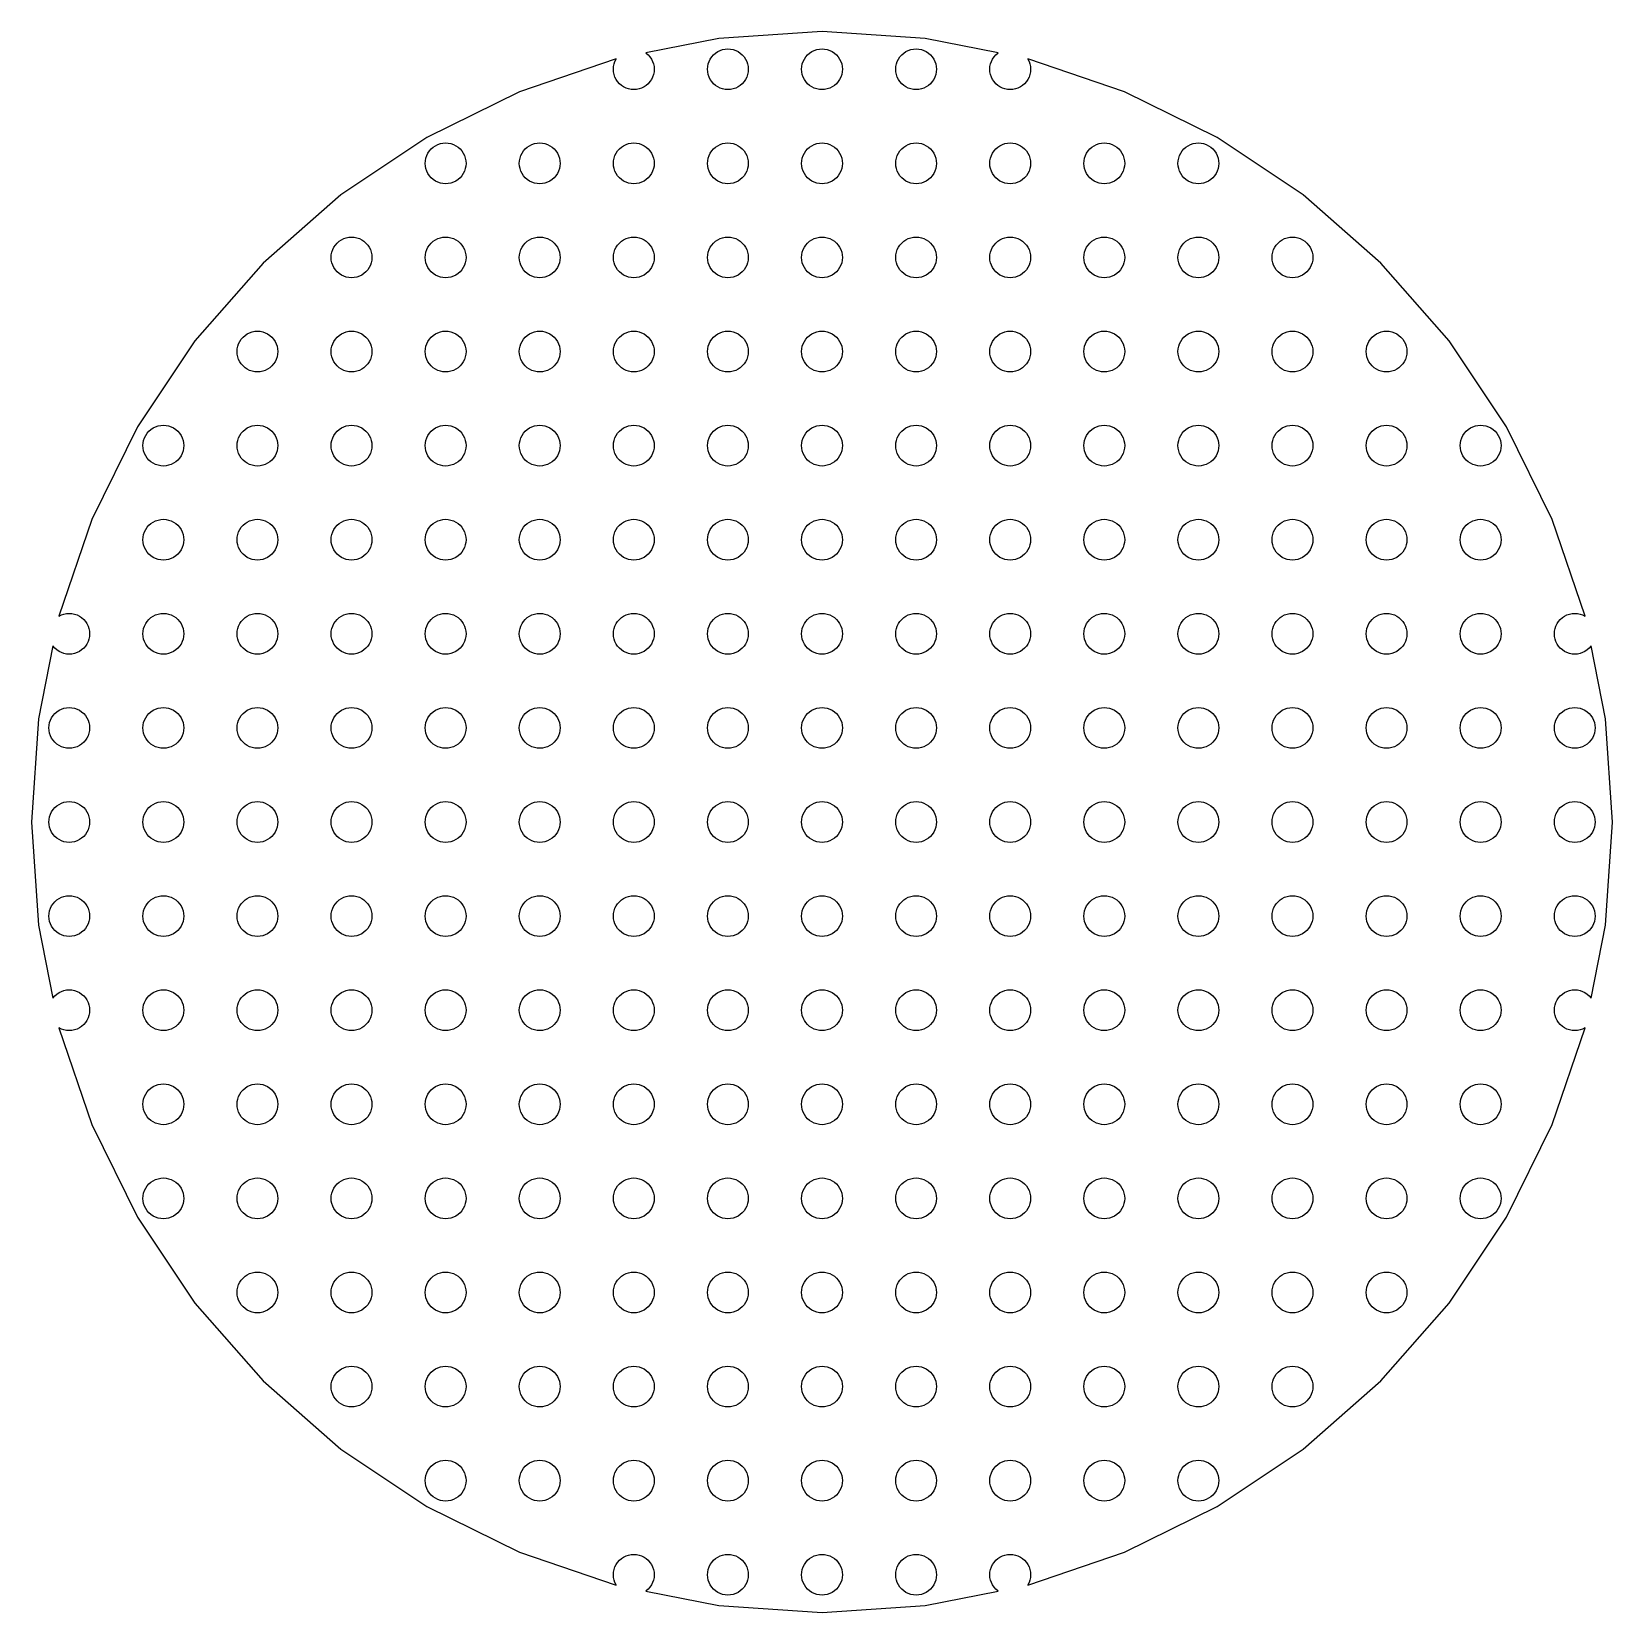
# Model space of a CAD drawing. Header units: metres. Extents: x -126 to 126, y -126 to 126.
import ezdxf

# ---------------------------------------------------------------- set-up
doc = ezdxf.new("R2010")
doc.units = ezdxf.units.M

msp = doc.modelspace()

# ---------------------------------------------------------------- linework, layer by layer
for p, q in [((0, 126), (-16.4463, 124.922)), ((16.4463, 124.922), (0, 126)), ((-16.4463, 124.922), (-28.069, 122.61)), ((28.069, 122.61), (16.4463, 124.922)), ((-32.8037, 121.641), (-48.2181, 116.409)), ((-33.1393, 120.841), (-33.0026, 121.244)), ((-33.0026, 121.244), (-32.8146, 121.625)), ((-32.8146, 121.625), (-32.8037, 121.641)), ((-28.069, 122.61), (-28.0215, 122.578)), ((-28.0215, 122.578), (-27.7019, 122.298)), ((-27.7019, 122.298), (-27.4216, 121.978)), ((-27.4216, 121.978), (-27.1854, 121.625)), ((-27.1854, 121.625), (-26.9974, 121.244)), ((-26.9974, 121.244), (-26.8607, 120.841)), ((-18.1393, 120.841), (-18.0026, 121.244)), ((-18.0026, 121.244), (-17.8146, 121.625)), ((-17.8146, 121.625), (-17.5784, 121.978)), ((-17.5784, 121.978), (-17.2981, 122.298)), ((-17.2981, 122.298), (-16.9785, 122.578)), ((-16.9785, 122.578), (-16.625, 122.815)), ((-16.625, 122.815), (-16.2437, 123.003)), ((-16.2437, 123.003), (-15.8412, 123.139)), ((-15.8412, 123.139), (-15.4242, 123.222)), ((-15.4242, 123.222), (-15, 123.25)), ((-15, 123.25), (-14.5758, 123.222)), ((-14.5758, 123.222), (-14.1588, 123.139)), ((-14.1588, 123.139), (-13.7563, 123.003)), ((-13.7563, 123.003), (-13.375, 122.815)), ((-13.375, 122.815), (-13.0215, 122.578)), ((-13.0215, 122.578), (-12.7019, 122.298)), ((-12.7019, 122.298), (-12.4216, 121.978)), ((-12.4216, 121.978), (-12.1854, 121.625)), ((-12.1854, 121.625), (-11.9974, 121.244)), ((-11.9974, 121.244), (-11.8607, 120.841)), ((-3.13925, 120.841), (-3.00259, 121.244)), ((-3.00259, 121.244), (-2.81458, 121.625)), ((-2.81458, 121.625), (-2.57838, 121.978)), ((-2.57838, 121.978), (-2.2981, 122.298)), ((-2.2981, 122.298), (-1.97847, 122.578)), ((-1.97847, 122.578), (-1.625, 122.815)), ((-1.625, 122.815), (-1.24371, 123.003)), ((-1.24371, 123.003), (-0.84116, 123.139)), ((-0.84116, 123.139), (-0.42421, 123.222)), ((-0.42421, 123.222), (0, 123.25)), ((0, 123.25), (0.42421, 123.222)), ((0.42421, 123.222), (0.84116, 123.139)), ((0.84116, 123.139), (1.24371, 123.003)), ((1.24371, 123.003), (1.625, 122.815)), ((1.625, 122.815), (1.97847, 122.578)), ((1.97847, 122.578), (2.2981, 122.298)), ((2.2981, 122.298), (2.57838, 121.978)), ((2.57838, 121.978), (2.81458, 121.625)), ((2.81458, 121.625), (3.00259, 121.244)), ((3.00259, 121.244), (3.13925, 120.841)), ((11.8607, 120.841), (11.9974, 121.244)), ((11.9974, 121.244), (12.1854, 121.625)), ((12.1854, 121.625), (12.4216, 121.978)), ((12.4216, 121.978), (12.7019, 122.298)), ((12.7019, 122.298), (13.0215, 122.578)), ((13.0215, 122.578), (13.375, 122.815)), ((13.375, 122.815), (13.7563, 123.003)), ((13.7563, 123.003), (14.1588, 123.139)), ((14.1588, 123.139), (14.5758, 123.222)), ((14.5758, 123.222), (15, 123.25)), ((15, 123.25), (15.4242, 123.222)), ((15.4242, 123.222), (15.8412, 123.139)), ((15.8412, 123.139), (16.2437, 123.003)), ((16.2437, 123.003), (16.625, 122.815)), ((16.625, 122.815), (16.9785, 122.578)), ((16.9785, 122.578), (17.2981, 122.298)), ((17.2981, 122.298), (17.5784, 121.978)), ((17.5784, 121.978), (17.8146, 121.625)), ((17.8146, 121.625), (18.0026, 121.244)), ((18.0026, 121.244), (18.1393, 120.841)), ((26.8607, 120.841), (26.9974, 121.244)), ((26.9974, 121.244), (27.1854, 121.625)), ((27.1854, 121.625), (27.4216, 121.978)), ((27.4216, 121.978), (27.7019, 122.298)), ((27.7019, 122.298), (28.0215, 122.578)), ((28.0215, 122.578), (28.069, 122.61)), ((48.2181, 116.409), (32.8037, 121.641)), ((32.8037, 121.641), (32.8146, 121.625)), ((32.8146, 121.625), (33.0026, 121.244)), ((33.0026, 121.244), (33.1393, 120.841)), ((-33.25, 120), (-33.2222, 120.424)), ((-33.2222, 119.576), (-33.25, 120)), ((-33.2222, 120.424), (-33.1393, 120.841)), ((-33.1393, 119.159), (-33.2222, 119.576)), ((-33.0026, 118.756), (-33.1393, 119.159)), ((-32.8146, 118.375), (-33.0026, 118.756)), ((-26.9974, 118.756), (-27.1854, 118.375)), ((-26.8607, 119.159), (-26.9974, 118.756)), ((-26.8607, 120.841), (-26.7778, 120.424)), ((-26.7778, 119.576), (-26.8607, 119.159)), ((-26.7778, 120.424), (-26.75, 120)), ((-26.75, 120), (-26.7778, 119.576)), ((-18.25, 120), (-18.2222, 120.424)), ((-18.2222, 119.576), (-18.25, 120)), ((-18.2222, 120.424), (-18.1393, 120.841)), ((-18.1393, 119.159), (-18.2222, 119.576)), ((-18.0026, 118.756), (-18.1393, 119.159)), ((-17.8146, 118.375), (-18.0026, 118.756)), ((-11.9974, 118.756), (-12.1854, 118.375)), ((-11.8607, 119.159), (-11.9974, 118.756)), ((-11.8607, 120.841), (-11.7778, 120.424)), ((-11.7778, 119.576), (-11.8607, 119.159)), ((-11.7778, 120.424), (-11.75, 120)), ((-11.75, 120), (-11.7778, 119.576)), ((-3.25, 120), (-3.22218, 120.424)), ((-3.22218, 119.576), (-3.25, 120)), ((-3.22218, 120.424), (-3.13925, 120.841)), ((-3.13925, 119.159), (-3.22218, 119.576)), ((-3.00259, 118.756), (-3.13925, 119.159)), ((-2.81458, 118.375), (-3.00259, 118.756)), ((3.00259, 118.756), (2.81458, 118.375)), ((3.13925, 119.159), (3.00259, 118.756)), ((3.13925, 120.841), (3.22218, 120.424)), ((3.22218, 119.576), (3.13925, 119.159)), ((3.22218, 120.424), (3.25, 120)), ((3.25, 120), (3.22218, 119.576)), ((11.75, 120), (11.7778, 120.424)), ((11.7778, 119.576), (11.75, 120)), ((11.7778, 120.424), (11.8607, 120.841)), ((11.8607, 119.159), (11.7778, 119.576)), ((11.9974, 118.756), (11.8607, 119.159)), ((12.1854, 118.375), (11.9974, 118.756)), ((18.0026, 118.756), (17.8146, 118.375)), ((18.1393, 119.159), (18.0026, 118.756)), ((18.1393, 120.841), (18.2222, 120.424)), ((18.2222, 119.576), (18.1393, 119.159)), ((18.2222, 120.424), (18.25, 120)), ((18.25, 120), (18.2222, 119.576)), ((26.75, 120), (26.7778, 120.424)), ((26.7778, 119.576), (26.75, 120)), ((26.7778, 120.424), (26.8607, 120.841)), ((26.8607, 119.159), (26.7778, 119.576)), ((26.9974, 118.756), (26.8607, 119.159)), ((27.1854, 118.375), (26.9974, 118.756)), ((33.0026, 118.756), (32.8146, 118.375)), ((33.1393, 119.159), (33.0026, 118.756)), ((33.1393, 120.841), (33.2222, 120.424)), ((33.2222, 119.576), (33.1393, 119.159)), ((33.2222, 120.424), (33.25, 120)), ((33.25, 120), (33.2222, 119.576)), ((-48.2181, 116.409), (-63, 109.119)), ((-32.5784, 118.022), (-32.8146, 118.375)), ((-32.2981, 117.702), (-32.5784, 118.022)), ((-31.9785, 117.422), (-32.2981, 117.702)), ((-31.625, 117.185), (-31.9785, 117.422)), ((-31.2437, 116.997), (-31.625, 117.185)), ((-30.8412, 116.861), (-31.2437, 116.997)), ((-30.4242, 116.778), (-30.8412, 116.861)), ((-30, 116.75), (-30.4242, 116.778)), ((-29.5758, 116.778), (-30, 116.75)), ((-29.1588, 116.861), (-29.5758, 116.778)), ((-28.7563, 116.997), (-29.1588, 116.861)), ((-28.375, 117.185), (-28.7563, 116.997)), ((-28.0215, 117.422), (-28.375, 117.185)), ((-27.7019, 117.702), (-28.0215, 117.422)), ((-27.4216, 118.022), (-27.7019, 117.702)), ((-27.1854, 118.375), (-27.4216, 118.022)), ((-17.5784, 118.022), (-17.8146, 118.375)), ((-17.2981, 117.702), (-17.5784, 118.022)), ((-16.9785, 117.422), (-17.2981, 117.702)), ((-16.625, 117.185), (-16.9785, 117.422)), ((-16.2437, 116.997), (-16.625, 117.185)), ((-15.8412, 116.861), (-16.2437, 116.997)), ((-15.4242, 116.778), (-15.8412, 116.861)), ((-15, 116.75), (-15.4242, 116.778)), ((-14.5758, 116.778), (-15, 116.75)), ((-14.1588, 116.861), (-14.5758, 116.778)), ((-13.7563, 116.997), (-14.1588, 116.861)), ((-13.375, 117.185), (-13.7563, 116.997)), ((-13.0215, 117.422), (-13.375, 117.185)), ((-12.7019, 117.702), (-13.0215, 117.422)), ((-12.4216, 118.022), (-12.7019, 117.702)), ((-12.1854, 118.375), (-12.4216, 118.022)), ((-2.57838, 118.022), (-2.81458, 118.375)), ((-2.2981, 117.702), (-2.57838, 118.022)), ((-1.97847, 117.422), (-2.2981, 117.702)), ((-1.625, 117.185), (-1.97847, 117.422)), ((-1.24371, 116.997), (-1.625, 117.185)), ((-0.84116, 116.861), (-1.24371, 116.997)), ((-0.42421, 116.778), (-0.84116, 116.861)), ((0, 116.75), (-0.42421, 116.778)), ((0.42421, 116.778), (0, 116.75)), ((0.84116, 116.861), (0.42421, 116.778)), ((1.24371, 116.997), (0.84116, 116.861)), ((1.625, 117.185), (1.24371, 116.997)), ((1.97847, 117.422), (1.625, 117.185)), ((2.2981, 117.702), (1.97847, 117.422)), ((2.57838, 118.022), (2.2981, 117.702)), ((2.81458, 118.375), (2.57838, 118.022)), ((12.4216, 118.022), (12.1854, 118.375)), ((12.7019, 117.702), (12.4216, 118.022)), ((13.0215, 117.422), (12.7019, 117.702)), ((13.375, 117.185), (13.0215, 117.422)), ((13.7563, 116.997), (13.375, 117.185)), ((14.1588, 116.861), (13.7563, 116.997)), ((14.5758, 116.778), (14.1588, 116.861)), ((15, 116.75), (14.5758, 116.778)), ((15.4242, 116.778), (15, 116.75)), ((15.8412, 116.861), (15.4242, 116.778)), ((16.2437, 116.997), (15.8412, 116.861)), ((16.625, 117.185), (16.2437, 116.997)), ((16.9785, 117.422), (16.625, 117.185)), ((17.2981, 117.702), (16.9785, 117.422)), ((17.5784, 118.022), (17.2981, 117.702)), ((17.8146, 118.375), (17.5784, 118.022)), ((27.4216, 118.022), (27.1854, 118.375)), ((27.7019, 117.702), (27.4216, 118.022)), ((28.0215, 117.422), (27.7019, 117.702)), ((28.375, 117.185), (28.0215, 117.422)), ((28.7563, 116.997), (28.375, 117.185)), ((29.1588, 116.861), (28.7563, 116.997)), ((29.5758, 116.778), (29.1588, 116.861)), ((30, 116.75), (29.5758, 116.778)), ((30.4242, 116.778), (30, 116.75)), ((30.8412, 116.861), (30.4242, 116.778)), ((31.2437, 116.997), (30.8412, 116.861)), ((31.625, 117.185), (31.2437, 116.997)), ((31.9785, 117.422), (31.625, 117.185)), ((32.2981, 117.702), (31.9785, 117.422)), ((32.5784, 118.022), (32.2981, 117.702)), ((32.8146, 118.375), (32.5784, 118.022)), ((63, 109.119), (48.2181, 116.409)), ((-63, 109.119), (-76.7039, 99.9625)), ((76.7039, 99.9625), (63, 109.119)), ((-63.2222, 105.424), (-63.1393, 105.841)), ((-63.1393, 105.841), (-63.0026, 106.244)), ((-63.0026, 106.244), (-62.8146, 106.625)), ((-62.8146, 106.625), (-62.5784, 106.978)), ((-62.5784, 106.978), (-62.2981, 107.298)), ((-62.2981, 107.298), (-61.9785, 107.578)), ((-61.9785, 107.578), (-61.625, 107.815)), ((-61.625, 107.815), (-61.2437, 108.003)), ((-61.2437, 108.003), (-60.8412, 108.139)), ((-60.8412, 108.139), (-60.4242, 108.222)), ((-60.4242, 108.222), (-60, 108.25)), ((-60, 108.25), (-59.5758, 108.222)), ((-59.5758, 108.222), (-59.1588, 108.139)), ((-59.1588, 108.139), (-58.7563, 108.003)), ((-58.7563, 108.003), (-58.375, 107.815)), ((-58.375, 107.815), (-58.0215, 107.578)), ((-58.0215, 107.578), (-57.7019, 107.298)), ((-57.7019, 107.298), (-57.4216, 106.978)), ((-57.4216, 106.978), (-57.1854, 106.625)), ((-57.1854, 106.625), (-56.9974, 106.244)), ((-56.9974, 106.244), (-56.8607, 105.841)), ((-56.8607, 105.841), (-56.7778, 105.424)), ((-48.2222, 105.424), (-48.1393, 105.841)), ((-48.1393, 105.841), (-48.0026, 106.244)), ((-48.0026, 106.244), (-47.8146, 106.625)), ((-47.8146, 106.625), (-47.5784, 106.978)), ((-47.5784, 106.978), (-47.2981, 107.298)), ((-47.2981, 107.298), (-46.9785, 107.578)), ((-46.9785, 107.578), (-46.625, 107.815)), ((-46.625, 107.815), (-46.2437, 108.003)), ((-46.2437, 108.003), (-45.8412, 108.139)), ((-45.8412, 108.139), (-45.4242, 108.222)), ((-45.4242, 108.222), (-45, 108.25)), ((-45, 108.25), (-44.5758, 108.222)), ((-44.5758, 108.222), (-44.1588, 108.139)), ((-44.1588, 108.139), (-43.7563, 108.003)), ((-43.7563, 108.003), (-43.375, 107.815)), ((-43.375, 107.815), (-43.0215, 107.578)), ((-43.0215, 107.578), (-42.7019, 107.298)), ((-42.7019, 107.298), (-42.4216, 106.978)), ((-42.4216, 106.978), (-42.1854, 106.625)), ((-42.1854, 106.625), (-41.9974, 106.244)), ((-41.9974, 106.244), (-41.8607, 105.841)), ((-41.8607, 105.841), (-41.7778, 105.424)), ((-33.2222, 105.424), (-33.1393, 105.841)), ((-33.1393, 105.841), (-33.0026, 106.244)), ((-33.0026, 106.244), (-32.8146, 106.625)), ((-32.8146, 106.625), (-32.5784, 106.978)), ((-32.5784, 106.978), (-32.2981, 107.298)), ((-32.2981, 107.298), (-31.9785, 107.578)), ((-31.9785, 107.578), (-31.625, 107.815)), ((-31.625, 107.815), (-31.2437, 108.003)), ((-31.2437, 108.003), (-30.8412, 108.139)), ((-30.8412, 108.139), (-30.4242, 108.222)), ((-30.4242, 108.222), (-30, 108.25)), ((-30, 108.25), (-29.5758, 108.222)), ((-29.5758, 108.222), (-29.1588, 108.139)), ((-29.1588, 108.139), (-28.7563, 108.003)), ((-28.7563, 108.003), (-28.375, 107.815)), ((-28.375, 107.815), (-28.0215, 107.578)), ((-28.0215, 107.578), (-27.7019, 107.298)), ((-27.7019, 107.298), (-27.4216, 106.978)), ((-27.4216, 106.978), (-27.1854, 106.625)), ((-27.1854, 106.625), (-26.9974, 106.244)), ((-26.9974, 106.244), (-26.8607, 105.841)), ((-26.8607, 105.841), (-26.7778, 105.424)), ((-18.2222, 105.424), (-18.1393, 105.841)), ((-18.1393, 105.841), (-18.0026, 106.244)), ((-18.0026, 106.244), (-17.8146, 106.625)), ((-17.8146, 106.625), (-17.5784, 106.978)), ((-17.5784, 106.978), (-17.2981, 107.298)), ((-17.2981, 107.298), (-16.9785, 107.578)), ((-16.9785, 107.578), (-16.625, 107.815)), ((-16.625, 107.815), (-16.2437, 108.003)), ((-16.2437, 108.003), (-15.8412, 108.139)), ((-15.8412, 108.139), (-15.4242, 108.222)), ((-15.4242, 108.222), (-15, 108.25)), ((-15, 108.25), (-14.5758, 108.222)), ((-14.5758, 108.222), (-14.1588, 108.139)), ((-14.1588, 108.139), (-13.7563, 108.003)), ((-13.7563, 108.003), (-13.375, 107.815)), ((-13.375, 107.815), (-13.0215, 107.578)), ((-13.0215, 107.578), (-12.7019, 107.298)), ((-12.7019, 107.298), (-12.4216, 106.978)), ((-12.4216, 106.978), (-12.1854, 106.625)), ((-12.1854, 106.625), (-11.9974, 106.244)), ((-11.9974, 106.244), (-11.8607, 105.841)), ((-11.8607, 105.841), (-11.7778, 105.424)), ((-3.22218, 105.424), (-3.13925, 105.841)), ((-3.13925, 105.841), (-3.00259, 106.244)), ((-3.00259, 106.244), (-2.81458, 106.625)), ((-2.81458, 106.625), (-2.57838, 106.978)), ((-2.57838, 106.978), (-2.2981, 107.298)), ((-2.2981, 107.298), (-1.97847, 107.578)), ((-1.97847, 107.578), (-1.625, 107.815)), ((-1.625, 107.815), (-1.24371, 108.003)), ((-1.24371, 108.003), (-0.84116, 108.139)), ((-0.84116, 108.139), (-0.42421, 108.222)), ((-0.42421, 108.222), (0, 108.25)), ((0, 108.25), (0.42421, 108.222)), ((0.42421, 108.222), (0.84116, 108.139)), ((0.84116, 108.139), (1.24371, 108.003)), ((1.24371, 108.003), (1.625, 107.815)), ((1.625, 107.815), (1.97847, 107.578)), ((1.97847, 107.578), (2.2981, 107.298)), ((2.2981, 107.298), (2.57838, 106.978)), ((2.57838, 106.978), (2.81458, 106.625)), ((2.81458, 106.625), (3.00259, 106.244)), ((3.00259, 106.244), (3.13925, 105.841)), ((3.13925, 105.841), (3.22218, 105.424)), ((11.7778, 105.424), (11.8607, 105.841)), ((11.8607, 105.841), (11.9974, 106.244)), ((11.9974, 106.244), (12.1854, 106.625)), ((12.1854, 106.625), (12.4216, 106.978)), ((12.4216, 106.978), (12.7019, 107.298)), ((12.7019, 107.298), (13.0215, 107.578)), ((13.0215, 107.578), (13.375, 107.815)), ((13.375, 107.815), (13.7563, 108.003)), ((13.7563, 108.003), (14.1588, 108.139)), ((14.1588, 108.139), (14.5758, 108.222)), ((14.5758, 108.222), (15, 108.25)), ((15, 108.25), (15.4242, 108.222)), ((15.4242, 108.222), (15.8412, 108.139)), ((15.8412, 108.139), (16.2437, 108.003)), ((16.2437, 108.003), (16.625, 107.815)), ((16.625, 107.815), (16.9785, 107.578)), ((16.9785, 107.578), (17.2981, 107.298)), ((17.2981, 107.298), (17.5784, 106.978)), ((17.5784, 106.978), (17.8146, 106.625)), ((17.8146, 106.625), (18.0026, 106.244)), ((18.0026, 106.244), (18.1393, 105.841)), ((18.1393, 105.841), (18.2222, 105.424)), ((26.7778, 105.424), (26.8607, 105.841)), ((26.8607, 105.841), (26.9974, 106.244)), ((26.9974, 106.244), (27.1854, 106.625)), ((27.1854, 106.625), (27.4216, 106.978)), ((27.4216, 106.978), (27.7019, 107.298)), ((27.7019, 107.298), (28.0215, 107.578)), ((28.0215, 107.578), (28.375, 107.815)), ((28.375, 107.815), (28.7563, 108.003)), ((28.7563, 108.003), (29.1588, 108.139)), ((29.1588, 108.139), (29.5758, 108.222)), ((29.5758, 108.222), (30, 108.25)), ((30, 108.25), (30.4242, 108.222)), ((30.4242, 108.222), (30.8412, 108.139)), ((30.8412, 108.139), (31.2437, 108.003)), ((31.2437, 108.003), (31.625, 107.815)), ((31.625, 107.815), (31.9785, 107.578)), ((31.9785, 107.578), (32.2981, 107.298)), ((32.2981, 107.298), (32.5784, 106.978)), ((32.5784, 106.978), (32.8146, 106.625)), ((32.8146, 106.625), (33.0026, 106.244)), ((33.0026, 106.244), (33.1393, 105.841)), ((33.1393, 105.841), (33.2222, 105.424)), ((41.7778, 105.424), (41.8607, 105.841)), ((41.8607, 105.841), (41.9974, 106.244)), ((41.9974, 106.244), (42.1854, 106.625)), ((42.1854, 106.625), (42.4216, 106.978)), ((42.4216, 106.978), (42.7019, 107.298)), ((42.7019, 107.298), (43.0215, 107.578)), ((43.0215, 107.578), (43.375, 107.815)), ((43.375, 107.815), (43.7563, 108.003)), ((43.7563, 108.003), (44.1588, 108.139)), ((44.1588, 108.139), (44.5758, 108.222)), ((44.5758, 108.222), (45, 108.25)), ((45, 108.25), (45.4242, 108.222)), ((45.4242, 108.222), (45.8412, 108.139)), ((45.8412, 108.139), (46.2437, 108.003)), ((46.2437, 108.003), (46.625, 107.815)), ((46.625, 107.815), (46.9785, 107.578)), ((46.9785, 107.578), (47.2981, 107.298)), ((47.2981, 107.298), (47.5784, 106.978)), ((47.5784, 106.978), (47.8146, 106.625)), ((47.8146, 106.625), (48.0026, 106.244)), ((48.0026, 106.244), (48.1393, 105.841)), ((48.1393, 105.841), (48.2222, 105.424)), ((56.7778, 105.424), (56.8607, 105.841)), ((56.8607, 105.841), (56.9974, 106.244)), ((56.9974, 106.244), (57.1854, 106.625)), ((57.1854, 106.625), (57.4216, 106.978)), ((57.4216, 106.978), (57.7019, 107.298)), ((57.7019, 107.298), (58.0215, 107.578)), ((58.0215, 107.578), (58.375, 107.815)), ((58.375, 107.815), (58.7563, 108.003)), ((58.7563, 108.003), (59.1588, 108.139)), ((59.1588, 108.139), (59.5758, 108.222)), ((59.5758, 108.222), (60, 108.25)), ((60, 108.25), (60.4242, 108.222)), ((60.4242, 108.222), (60.8412, 108.139)), ((60.8412, 108.139), (61.2437, 108.003)), ((61.2437, 108.003), (61.625, 107.815)), ((61.625, 107.815), (61.9785, 107.578)), ((61.9785, 107.578), (62.2981, 107.298)), ((62.2981, 107.298), (62.5784, 106.978)), ((62.5784, 106.978), (62.8146, 106.625)), ((62.8146, 106.625), (63.0026, 106.244)), ((63.0026, 106.244), (63.1393, 105.841)), ((63.1393, 105.841), (63.2222, 105.424)), ((-63.25, 105), (-63.2222, 105.424)), ((-63.2222, 104.576), (-63.25, 105)), ((-63.1393, 104.159), (-63.2222, 104.576)), ((-63.0026, 103.756), (-63.1393, 104.159)), ((-62.8146, 103.375), (-63.0026, 103.756)), ((-62.5784, 103.022), (-62.8146, 103.375)), ((-57.1854, 103.375), (-57.4216, 103.022)), ((-56.9974, 103.756), (-57.1854, 103.375)), ((-56.8607, 104.159), (-56.9974, 103.756)), ((-56.7778, 104.576), (-56.8607, 104.159)), ((-56.7778, 105.424), (-56.75, 105)), ((-56.75, 105), (-56.7778, 104.576)), ((-48.25, 105), (-48.2222, 105.424)), ((-48.2222, 104.576), (-48.25, 105)), ((-48.1393, 104.159), (-48.2222, 104.576)), ((-48.0026, 103.756), (-48.1393, 104.159)), ((-47.8146, 103.375), (-48.0026, 103.756)), ((-47.5784, 103.022), (-47.8146, 103.375)), ((-42.1854, 103.375), (-42.4216, 103.022)), ((-41.9974, 103.756), (-42.1854, 103.375)), ((-41.8607, 104.159), (-41.9974, 103.756)), ((-41.7778, 104.576), (-41.8607, 104.159)), ((-41.7778, 105.424), (-41.75, 105)), ((-41.75, 105), (-41.7778, 104.576)), ((-33.25, 105), (-33.2222, 105.424)), ((-33.2222, 104.576), (-33.25, 105)), ((-33.1393, 104.159), (-33.2222, 104.576)), ((-33.0026, 103.756), (-33.1393, 104.159)), ((-32.8146, 103.375), (-33.0026, 103.756)), ((-32.5784, 103.022), (-32.8146, 103.375)), ((-27.1854, 103.375), (-27.4216, 103.022)), ((-26.9974, 103.756), (-27.1854, 103.375)), ((-26.8607, 104.159), (-26.9974, 103.756)), ((-26.7778, 104.576), (-26.8607, 104.159)), ((-26.7778, 105.424), (-26.75, 105)), ((-26.75, 105), (-26.7778, 104.576)), ((-18.25, 105), (-18.2222, 105.424)), ((-18.2222, 104.576), (-18.25, 105)), ((-18.1393, 104.159), (-18.2222, 104.576)), ((-18.0026, 103.756), (-18.1393, 104.159)), ((-17.8146, 103.375), (-18.0026, 103.756)), ((-17.5784, 103.022), (-17.8146, 103.375)), ((-12.1854, 103.375), (-12.4216, 103.022)), ((-11.9974, 103.756), (-12.1854, 103.375)), ((-11.8607, 104.159), (-11.9974, 103.756)), ((-11.7778, 104.576), (-11.8607, 104.159)), ((-11.7778, 105.424), (-11.75, 105)), ((-11.75, 105), (-11.7778, 104.576)), ((-3.25, 105), (-3.22218, 105.424)), ((-3.22218, 104.576), (-3.25, 105)), ((-3.13925, 104.159), (-3.22218, 104.576)), ((-3.00259, 103.756), (-3.13925, 104.159)), ((-2.81458, 103.375), (-3.00259, 103.756)), ((-2.57838, 103.022), (-2.81458, 103.375)), ((2.81458, 103.375), (2.57838, 103.022)), ((3.00259, 103.756), (2.81458, 103.375)), ((3.13925, 104.159), (3.00259, 103.756)), ((3.22218, 104.576), (3.13925, 104.159)), ((3.22218, 105.424), (3.25, 105)), ((3.25, 105), (3.22218, 104.576)), ((11.75, 105), (11.7778, 105.424)), ((11.7778, 104.576), (11.75, 105)), ((11.8607, 104.159), (11.7778, 104.576)), ((11.9974, 103.756), (11.8607, 104.159)), ((12.1854, 103.375), (11.9974, 103.756)), ((12.4216, 103.022), (12.1854, 103.375)), ((17.8146, 103.375), (17.5784, 103.022)), ((18.0026, 103.756), (17.8146, 103.375)), ((18.1393, 104.159), (18.0026, 103.756)), ((18.2222, 104.576), (18.1393, 104.159)), ((18.2222, 105.424), (18.25, 105)), ((18.25, 105), (18.2222, 104.576)), ((26.75, 105), (26.7778, 105.424)), ((26.7778, 104.576), (26.75, 105)), ((26.8607, 104.159), (26.7778, 104.576)), ((26.9974, 103.756), (26.8607, 104.159)), ((27.1854, 103.375), (26.9974, 103.756)), ((27.4216, 103.022), (27.1854, 103.375)), ((32.8146, 103.375), (32.5784, 103.022)), ((33.0026, 103.756), (32.8146, 103.375)), ((33.1393, 104.159), (33.0026, 103.756)), ((33.2222, 104.576), (33.1393, 104.159)), ((33.2222, 105.424), (33.25, 105)), ((33.25, 105), (33.2222, 104.576)), ((41.75, 105), (41.7778, 105.424)), ((41.7778, 104.576), (41.75, 105)), ((41.8607, 104.159), (41.7778, 104.576)), ((41.9974, 103.756), (41.8607, 104.159)), ((42.1854, 103.375), (41.9974, 103.756)), ((42.4216, 103.022), (42.1854, 103.375)), ((47.8146, 103.375), (47.5784, 103.022)), ((48.0026, 103.756), (47.8146, 103.375)), ((48.1393, 104.159), (48.0026, 103.756)), ((48.2222, 104.576), (48.1393, 104.159)), ((48.2222, 105.424), (48.25, 105)), ((48.25, 105), (48.2222, 104.576)), ((56.75, 105), (56.7778, 105.424)), ((56.7778, 104.576), (56.75, 105)), ((56.8607, 104.159), (56.7778, 104.576)), ((56.9974, 103.756), (56.8607, 104.159)), ((57.1854, 103.375), (56.9974, 103.756)), ((57.4216, 103.022), (57.1854, 103.375)), ((62.8146, 103.375), (62.5784, 103.022)), ((63.0026, 103.756), (62.8146, 103.375)), ((63.1393, 104.159), (63.0026, 103.756)), ((63.2222, 104.576), (63.1393, 104.159)), ((63.2222, 105.424), (63.25, 105)), ((63.25, 105), (63.2222, 104.576)), ((-62.2981, 102.702), (-62.5784, 103.022)), ((-61.9785, 102.422), (-62.2981, 102.702)), ((-61.625, 102.185), (-61.9785, 102.422)), ((-61.2437, 101.997), (-61.625, 102.185)), ((-60.8412, 101.861), (-61.2437, 101.997)), ((-60.4242, 101.778), (-60.8412, 101.861)), ((-60, 101.75), (-60.4242, 101.778)), ((-59.5758, 101.778), (-60, 101.75)), ((-59.1588, 101.861), (-59.5758, 101.778)), ((-58.7563, 101.997), (-59.1588, 101.861)), ((-58.375, 102.185), (-58.7563, 101.997)), ((-58.0215, 102.422), (-58.375, 102.185)), ((-57.7019, 102.702), (-58.0215, 102.422)), ((-57.4216, 103.022), (-57.7019, 102.702)), ((-47.2981, 102.702), (-47.5784, 103.022)), ((-46.9785, 102.422), (-47.2981, 102.702)), ((-46.625, 102.185), (-46.9785, 102.422)), ((-46.2437, 101.997), (-46.625, 102.185)), ((-45.8412, 101.861), (-46.2437, 101.997)), ((-45.4242, 101.778), (-45.8412, 101.861)), ((-45, 101.75), (-45.4242, 101.778)), ((-44.5758, 101.778), (-45, 101.75)), ((-44.1588, 101.861), (-44.5758, 101.778)), ((-43.7563, 101.997), (-44.1588, 101.861)), ((-43.375, 102.185), (-43.7563, 101.997)), ((-43.0215, 102.422), (-43.375, 102.185)), ((-42.7019, 102.702), (-43.0215, 102.422)), ((-42.4216, 103.022), (-42.7019, 102.702)), ((-32.2981, 102.702), (-32.5784, 103.022)), ((-31.9785, 102.422), (-32.2981, 102.702)), ((-31.625, 102.185), (-31.9785, 102.422)), ((-31.2437, 101.997), (-31.625, 102.185)), ((-30.8412, 101.861), (-31.2437, 101.997)), ((-30.4242, 101.778), (-30.8412, 101.861)), ((-30, 101.75), (-30.4242, 101.778)), ((-29.5758, 101.778), (-30, 101.75)), ((-29.1588, 101.861), (-29.5758, 101.778)), ((-28.7563, 101.997), (-29.1588, 101.861)), ((-28.375, 102.185), (-28.7563, 101.997)), ((-28.0215, 102.422), (-28.375, 102.185)), ((-27.7019, 102.702), (-28.0215, 102.422)), ((-27.4216, 103.022), (-27.7019, 102.702)), ((-17.2981, 102.702), (-17.5784, 103.022)), ((-16.9785, 102.422), (-17.2981, 102.702)), ((-16.625, 102.185), (-16.9785, 102.422)), ((-16.2437, 101.997), (-16.625, 102.185)), ((-15.8412, 101.861), (-16.2437, 101.997)), ((-15.4242, 101.778), (-15.8412, 101.861)), ((-15, 101.75), (-15.4242, 101.778)), ((-14.5758, 101.778), (-15, 101.75)), ((-14.1588, 101.861), (-14.5758, 101.778)), ((-13.7563, 101.997), (-14.1588, 101.861)), ((-13.375, 102.185), (-13.7563, 101.997)), ((-13.0215, 102.422), (-13.375, 102.185)), ((-12.7019, 102.702), (-13.0215, 102.422)), ((-12.4216, 103.022), (-12.7019, 102.702)), ((-2.2981, 102.702), (-2.57838, 103.022)), ((-1.97847, 102.422), (-2.2981, 102.702)), ((-1.625, 102.185), (-1.97847, 102.422)), ((-1.24371, 101.997), (-1.625, 102.185)), ((-0.84116, 101.861), (-1.24371, 101.997)), ((-0.42421, 101.778), (-0.84116, 101.861)), ((0, 101.75), (-0.42421, 101.778)), ((0.42421, 101.778), (0, 101.75)), ((0.84116, 101.861), (0.42421, 101.778)), ((1.24371, 101.997), (0.84116, 101.861)), ((1.625, 102.185), (1.24371, 101.997)), ((1.97847, 102.422), (1.625, 102.185)), ((2.2981, 102.702), (1.97847, 102.422)), ((2.57838, 103.022), (2.2981, 102.702)), ((12.7019, 102.702), (12.4216, 103.022)), ((13.0215, 102.422), (12.7019, 102.702)), ((13.375, 102.185), (13.0215, 102.422)), ((13.7563, 101.997), (13.375, 102.185)), ((14.1588, 101.861), (13.7563, 101.997)), ((14.5758, 101.778), (14.1588, 101.861)), ((15, 101.75), (14.5758, 101.778)), ((15.4242, 101.778), (15, 101.75)), ((15.8412, 101.861), (15.4242, 101.778)), ((16.2437, 101.997), (15.8412, 101.861)), ((16.625, 102.185), (16.2437, 101.997)), ((16.9785, 102.422), (16.625, 102.185)), ((17.2981, 102.702), (16.9785, 102.422)), ((17.5784, 103.022), (17.2981, 102.702)), ((27.7019, 102.702), (27.4216, 103.022)), ((28.0215, 102.422), (27.7019, 102.702)), ((28.375, 102.185), (28.0215, 102.422)), ((28.7563, 101.997), (28.375, 102.185)), ((29.1588, 101.861), (28.7563, 101.997)), ((29.5758, 101.778), (29.1588, 101.861)), ((30, 101.75), (29.5758, 101.778)), ((30.4242, 101.778), (30, 101.75)), ((30.8412, 101.861), (30.4242, 101.778)), ((31.2437, 101.997), (30.8412, 101.861)), ((31.625, 102.185), (31.2437, 101.997)), ((31.9785, 102.422), (31.625, 102.185)), ((32.2981, 102.702), (31.9785, 102.422)), ((32.5784, 103.022), (32.2981, 102.702)), ((42.7019, 102.702), (42.4216, 103.022)), ((43.0215, 102.422), (42.7019, 102.702)), ((43.375, 102.185), (43.0215, 102.422)), ((43.7563, 101.997), (43.375, 102.185)), ((44.1588, 101.861), (43.7563, 101.997)), ((44.5758, 101.778), (44.1588, 101.861)), ((45, 101.75), (44.5758, 101.778)), ((45.4242, 101.778), (45, 101.75)), ((45.8412, 101.861), (45.4242, 101.778)), ((46.2437, 101.997), (45.8412, 101.861)), ((46.625, 102.185), (46.2437, 101.997)), ((46.9785, 102.422), (46.625, 102.185)), ((47.2981, 102.702), (46.9785, 102.422)), ((47.5784, 103.022), (47.2981, 102.702)), ((57.7019, 102.702), (57.4216, 103.022)), ((58.0215, 102.422), (57.7019, 102.702)), ((58.375, 102.185), (58.0215, 102.422)), ((58.7563, 101.997), (58.375, 102.185)), ((59.1588, 101.861), (58.7563, 101.997)), ((59.5758, 101.778), (59.1588, 101.861)), ((60, 101.75), (59.5758, 101.778)), ((60.4242, 101.778), (60, 101.75)), ((60.8412, 101.861), (60.4242, 101.778)), ((61.2437, 101.997), (60.8412, 101.861)), ((61.625, 102.185), (61.2437, 101.997)), ((61.9785, 102.422), (61.625, 102.185)), ((62.2981, 102.702), (61.9785, 102.422)), ((62.5784, 103.022), (62.2981, 102.702)), ((-76.7039, 99.9625), (-89.0954, 89.0954)), ((89.0954, 89.0954), (76.7039, 99.9625)), ((-75.4242, 93.2222), (-75, 93.25)), ((-75, 93.25), (-74.5758, 93.2222)), ((-60.4242, 93.2222), (-60, 93.25)), ((-60, 93.25), (-59.5758, 93.2222)), ((-45.4242, 93.2222), (-45, 93.25)), ((-45, 93.25), (-44.5758, 93.2222)), ((-30.4242, 93.2222), (-30, 93.25)), ((-30, 93.25), (-29.5758, 93.2222)), ((-15.4242, 93.2222), (-15, 93.25)), ((-15, 93.25), (-14.5758, 93.2222)), ((-0.42421, 93.2222), (0, 93.25)), ((0, 93.25), (0.42421, 93.2222)), ((14.5758, 93.2222), (15, 93.25)), ((15, 93.25), (15.4242, 93.2222)), ((29.5758, 93.2222), (30, 93.25)), ((30, 93.25), (30.4242, 93.2222)), ((44.5758, 93.2222), (45, 93.25)), ((45, 93.25), (45.4242, 93.2222)), ((59.5758, 93.2222), (60, 93.25)), ((60, 93.25), (60.4242, 93.2222)), ((74.5758, 93.2222), (75, 93.25)), ((75, 93.25), (75.4242, 93.2222)), ((-78.2222, 90.4242), (-78.1393, 90.8412)), ((-78.1393, 90.8412), (-78.0026, 91.2437)), ((-78.0026, 91.2437), (-77.8146, 91.625)), ((-77.8146, 91.625), (-77.5784, 91.9785)), ((-77.5784, 91.9785), (-77.2981, 92.2981)), ((-77.2981, 92.2981), (-76.9785, 92.5784)), ((-76.9785, 92.5784), (-76.625, 92.8146)), ((-76.625, 92.8146), (-76.2437, 93.0026)), ((-76.2437, 93.0026), (-75.8412, 93.1393)), ((-75.8412, 93.1393), (-75.4242, 93.2222)), ((-74.5758, 93.2222), (-74.1588, 93.1393)), ((-74.1588, 93.1393), (-73.7563, 93.0026)), ((-73.7563, 93.0026), (-73.375, 92.8146)), ((-73.375, 92.8146), (-73.0215, 92.5784)), ((-73.0215, 92.5784), (-72.7019, 92.2981)), ((-72.7019, 92.2981), (-72.4216, 91.9785)), ((-72.4216, 91.9785), (-72.1854, 91.625)), ((-72.1854, 91.625), (-71.9974, 91.2437)), ((-71.9974, 91.2437), (-71.8607, 90.8412)), ((-71.8607, 90.8412), (-71.7778, 90.4242)), ((-63.2222, 90.4242), (-63.1393, 90.8412)), ((-63.1393, 90.8412), (-63.0026, 91.2437)), ((-63.0026, 91.2437), (-62.8146, 91.625)), ((-62.8146, 91.625), (-62.5784, 91.9785)), ((-62.5784, 91.9785), (-62.2981, 92.2981)), ((-62.2981, 92.2981), (-61.9785, 92.5784)), ((-61.9785, 92.5784), (-61.625, 92.8146)), ((-61.625, 92.8146), (-61.2437, 93.0026)), ((-61.2437, 93.0026), (-60.8412, 93.1393)), ((-60.8412, 93.1393), (-60.4242, 93.2222)), ((-59.5758, 93.2222), (-59.1588, 93.1393)), ((-59.1588, 93.1393), (-58.7563, 93.0026)), ((-58.7563, 93.0026), (-58.375, 92.8146)), ((-58.375, 92.8146), (-58.0215, 92.5784)), ((-58.0215, 92.5784), (-57.7019, 92.2981)), ((-57.7019, 92.2981), (-57.4216, 91.9785)), ((-57.4216, 91.9785), (-57.1854, 91.625)), ((-57.1854, 91.625), (-56.9974, 91.2437)), ((-56.9974, 91.2437), (-56.8607, 90.8412)), ((-56.8607, 90.8412), (-56.7778, 90.4242)), ((-48.2222, 90.4242), (-48.1393, 90.8412)), ((-48.1393, 90.8412), (-48.0026, 91.2437)), ((-48.0026, 91.2437), (-47.8146, 91.625)), ((-47.8146, 91.625), (-47.5784, 91.9785)), ((-47.5784, 91.9785), (-47.2981, 92.2981)), ((-47.2981, 92.2981), (-46.9785, 92.5784)), ((-46.9785, 92.5784), (-46.625, 92.8146)), ((-46.625, 92.8146), (-46.2437, 93.0026)), ((-46.2437, 93.0026), (-45.8412, 93.1393)), ((-45.8412, 93.1393), (-45.4242, 93.2222)), ((-44.5758, 93.2222), (-44.1588, 93.1393)), ((-44.1588, 93.1393), (-43.7563, 93.0026)), ((-43.7563, 93.0026), (-43.375, 92.8146)), ((-43.375, 92.8146), (-43.0215, 92.5784)), ((-43.0215, 92.5784), (-42.7019, 92.2981)), ((-42.7019, 92.2981), (-42.4216, 91.9785)), ((-42.4216, 91.9785), (-42.1854, 91.625)), ((-42.1854, 91.625), (-41.9974, 91.2437)), ((-41.9974, 91.2437), (-41.8607, 90.8412)), ((-41.8607, 90.8412), (-41.7778, 90.4242)), ((-33.2222, 90.4242), (-33.1393, 90.8412)), ((-33.1393, 90.8412), (-33.0026, 91.2437)), ((-33.0026, 91.2437), (-32.8146, 91.625)), ((-32.8146, 91.625), (-32.5784, 91.9785)), ((-32.5784, 91.9785), (-32.2981, 92.2981)), ((-32.2981, 92.2981), (-31.9785, 92.5784)), ((-31.9785, 92.5784), (-31.625, 92.8146)), ((-31.625, 92.8146), (-31.2437, 93.0026)), ((-31.2437, 93.0026), (-30.8412, 93.1393)), ((-30.8412, 93.1393), (-30.4242, 93.2222)), ((-29.5758, 93.2222), (-29.1588, 93.1393)), ((-29.1588, 93.1393), (-28.7563, 93.0026)), ((-28.7563, 93.0026), (-28.375, 92.8146)), ((-28.375, 92.8146), (-28.0215, 92.5784)), ((-28.0215, 92.5784), (-27.7019, 92.2981)), ((-27.7019, 92.2981), (-27.4216, 91.9785)), ((-27.4216, 91.9785), (-27.1854, 91.625)), ((-27.1854, 91.625), (-26.9974, 91.2437)), ((-26.9974, 91.2437), (-26.8607, 90.8412)), ((-26.8607, 90.8412), (-26.7778, 90.4242)), ((-18.2222, 90.4242), (-18.1393, 90.8412)), ((-18.1393, 90.8412), (-18.0026, 91.2437)), ((-18.0026, 91.2437), (-17.8146, 91.625)), ((-17.8146, 91.625), (-17.5784, 91.9785)), ((-17.5784, 91.9785), (-17.2981, 92.2981)), ((-17.2981, 92.2981), (-16.9785, 92.5784)), ((-16.9785, 92.5784), (-16.625, 92.8146)), ((-16.625, 92.8146), (-16.2437, 93.0026)), ((-16.2437, 93.0026), (-15.8412, 93.1393)), ((-15.8412, 93.1393), (-15.4242, 93.2222)), ((-14.5758, 93.2222), (-14.1588, 93.1393)), ((-14.1588, 93.1393), (-13.7563, 93.0026)), ((-13.7563, 93.0026), (-13.375, 92.8146)), ((-13.375, 92.8146), (-13.0215, 92.5784)), ((-13.0215, 92.5784), (-12.7019, 92.2981)), ((-12.7019, 92.2981), (-12.4216, 91.9785)), ((-12.4216, 91.9785), (-12.1854, 91.625)), ((-12.1854, 91.625), (-11.9974, 91.2437)), ((-11.9974, 91.2437), (-11.8607, 90.8412)), ((-11.8607, 90.8412), (-11.7778, 90.4242)), ((-3.22218, 90.4242), (-3.13925, 90.8412)), ((-3.13925, 90.8412), (-3.00259, 91.2437)), ((-3.00259, 91.2437), (-2.81458, 91.625)), ((-2.81458, 91.625), (-2.57838, 91.9785)), ((-2.57838, 91.9785), (-2.2981, 92.2981)), ((-2.2981, 92.2981), (-1.97847, 92.5784)), ((-1.97847, 92.5784), (-1.625, 92.8146)), ((-1.625, 92.8146), (-1.24371, 93.0026)), ((-1.24371, 93.0026), (-0.84116, 93.1393)), ((-0.84116, 93.1393), (-0.42421, 93.2222)), ((0.42421, 93.2222), (0.84116, 93.1393)), ((0.84116, 93.1393), (1.24371, 93.0026)), ((1.24371, 93.0026), (1.625, 92.8146)), ((1.625, 92.8146), (1.97847, 92.5784)), ((1.97847, 92.5784), (2.2981, 92.2981)), ((2.2981, 92.2981), (2.57838, 91.9785)), ((2.57838, 91.9785), (2.81458, 91.625)), ((2.81458, 91.625), (3.00259, 91.2437)), ((3.00259, 91.2437), (3.13925, 90.8412)), ((3.13925, 90.8412), (3.22218, 90.4242)), ((11.7778, 90.4242), (11.8607, 90.8412)), ((11.8607, 90.8412), (11.9974, 91.2437)), ((11.9974, 91.2437), (12.1854, 91.625)), ((12.1854, 91.625), (12.4216, 91.9785)), ((12.4216, 91.9785), (12.7019, 92.2981)), ((12.7019, 92.2981), (13.0215, 92.5784)), ((13.0215, 92.5784), (13.375, 92.8146)), ((13.375, 92.8146), (13.7563, 93.0026)), ((13.7563, 93.0026), (14.1588, 93.1393)), ((14.1588, 93.1393), (14.5758, 93.2222)), ((15.4242, 93.2222), (15.8412, 93.1393)), ((15.8412, 93.1393), (16.2437, 93.0026)), ((16.2437, 93.0026), (16.625, 92.8146)), ((16.625, 92.8146), (16.9785, 92.5784)), ((16.9785, 92.5784), (17.2981, 92.2981)), ((17.2981, 92.2981), (17.5784, 91.9785)), ((17.5784, 91.9785), (17.8146, 91.625)), ((17.8146, 91.625), (18.0026, 91.2437)), ((18.0026, 91.2437), (18.1393, 90.8412)), ((18.1393, 90.8412), (18.2222, 90.4242)), ((26.7778, 90.4242), (26.8607, 90.8412)), ((26.8607, 90.8412), (26.9974, 91.2437)), ((26.9974, 91.2437), (27.1854, 91.625)), ((27.1854, 91.625), (27.4216, 91.9785)), ((27.4216, 91.9785), (27.7019, 92.2981)), ((27.7019, 92.2981), (28.0215, 92.5784)), ((28.0215, 92.5784), (28.375, 92.8146)), ((28.375, 92.8146), (28.7563, 93.0026)), ((28.7563, 93.0026), (29.1588, 93.1393)), ((29.1588, 93.1393), (29.5758, 93.2222)), ((30.4242, 93.2222), (30.8412, 93.1393)), ((30.8412, 93.1393), (31.2437, 93.0026)), ((31.2437, 93.0026), (31.625, 92.8146)), ((31.625, 92.8146), (31.9785, 92.5784)), ((31.9785, 92.5784), (32.2981, 92.2981)), ((32.2981, 92.2981), (32.5784, 91.9785)), ((32.5784, 91.9785), (32.8146, 91.625)), ((32.8146, 91.625), (33.0026, 91.2437)), ((33.0026, 91.2437), (33.1393, 90.8412)), ((33.1393, 90.8412), (33.2222, 90.4242)), ((41.7778, 90.4242), (41.8607, 90.8412)), ((41.8607, 90.8412), (41.9974, 91.2437)), ((41.9974, 91.2437), (42.1854, 91.625)), ((42.1854, 91.625), (42.4216, 91.9785)), ((42.4216, 91.9785), (42.7019, 92.2981)), ((42.7019, 92.2981), (43.0215, 92.5784)), ((43.0215, 92.5784), (43.375, 92.8146)), ((43.375, 92.8146), (43.7563, 93.0026)), ((43.7563, 93.0026), (44.1588, 93.1393)), ((44.1588, 93.1393), (44.5758, 93.2222)), ((45.4242, 93.2222), (45.8412, 93.1393)), ((45.8412, 93.1393), (46.2437, 93.0026)), ((46.2437, 93.0026), (46.625, 92.8146)), ((46.625, 92.8146), (46.9785, 92.5784)), ((46.9785, 92.5784), (47.2981, 92.2981)), ((47.2981, 92.2981), (47.5784, 91.9785)), ((47.5784, 91.9785), (47.8146, 91.625)), ((47.8146, 91.625), (48.0026, 91.2437)), ((48.0026, 91.2437), (48.1393, 90.8412)), ((48.1393, 90.8412), (48.2222, 90.4242)), ((56.7778, 90.4242), (56.8607, 90.8412)), ((56.8607, 90.8412), (56.9974, 91.2437)), ((56.9974, 91.2437), (57.1854, 91.625)), ((57.1854, 91.625), (57.4216, 91.9785)), ((57.4216, 91.9785), (57.7019, 92.2981)), ((57.7019, 92.2981), (58.0215, 92.5784)), ((58.0215, 92.5784), (58.375, 92.8146)), ((58.375, 92.8146), (58.7563, 93.0026)), ((58.7563, 93.0026), (59.1588, 93.1393)), ((59.1588, 93.1393), (59.5758, 93.2222)), ((60.4242, 93.2222), (60.8412, 93.1393)), ((60.8412, 93.1393), (61.2437, 93.0026)), ((61.2437, 93.0026), (61.625, 92.8146)), ((61.625, 92.8146), (61.9785, 92.5784)), ((61.9785, 92.5784), (62.2981, 92.2981)), ((62.2981, 92.2981), (62.5784, 91.9785)), ((62.5784, 91.9785), (62.8146, 91.625)), ((62.8146, 91.625), (63.0026, 91.2437)), ((63.0026, 91.2437), (63.1393, 90.8412)), ((63.1393, 90.8412), (63.2222, 90.4242)), ((71.7778, 90.4242), (71.8607, 90.8412)), ((71.8607, 90.8412), (71.9974, 91.2437)), ((71.9974, 91.2437), (72.1854, 91.625)), ((72.1854, 91.625), (72.4216, 91.9785)), ((72.4216, 91.9785), (72.7019, 92.2981)), ((72.7019, 92.2981), (73.0215, 92.5784)), ((73.0215, 92.5784), (73.375, 92.8146)), ((73.375, 92.8146), (73.7563, 93.0026)), ((73.7563, 93.0026), (74.1588, 93.1393)), ((74.1588, 93.1393), (74.5758, 93.2222)), ((75.4242, 93.2222), (75.8412, 93.1393)), ((75.8412, 93.1393), (76.2437, 93.0026)), ((76.2437, 93.0026), (76.625, 92.8146)), ((76.625, 92.8146), (76.9785, 92.5784)), ((76.9785, 92.5784), (77.2981, 92.2981)), ((77.2981, 92.2981), (77.5784, 91.9785)), ((77.5784, 91.9785), (77.8146, 91.625)), ((77.8146, 91.625), (78.0026, 91.2437)), ((78.0026, 91.2437), (78.1393, 90.8412)), ((78.1393, 90.8412), (78.2222, 90.4242)), ((-89.0954, 89.0954), (-99.9625, 76.7039)), ((-78.25, 90), (-78.2222, 90.4242)), ((-78.2222, 89.5758), (-78.25, 90)), ((-78.1393, 89.1588), (-78.2222, 89.5758)), ((-78.0026, 88.7563), (-78.1393, 89.1588)), ((-77.8146, 88.375), (-78.0026, 88.7563)), ((-77.5784, 88.0215), (-77.8146, 88.375)), ((-72.1854, 88.375), (-72.4216, 88.0215)), ((-71.9974, 88.7563), (-72.1854, 88.375)), ((-71.8607, 89.1588), (-71.9974, 88.7563)), ((-71.7778, 89.5758), (-71.8607, 89.1588)), ((-71.7778, 90.4242), (-71.75, 90)), ((-71.75, 90), (-71.7778, 89.5758)), ((-63.25, 90), (-63.2222, 90.4242)), ((-63.2222, 89.5758), (-63.25, 90)), ((-63.1393, 89.1588), (-63.2222, 89.5758)), ((-63.0026, 88.7563), (-63.1393, 89.1588)), ((-62.8146, 88.375), (-63.0026, 88.7563)), ((-62.5784, 88.0215), (-62.8146, 88.375)), ((-57.1854, 88.375), (-57.4216, 88.0215)), ((-56.9974, 88.7563), (-57.1854, 88.375)), ((-56.8607, 89.1588), (-56.9974, 88.7563)), ((-56.7778, 89.5758), (-56.8607, 89.1588)), ((-56.7778, 90.4242), (-56.75, 90)), ((-56.75, 90), (-56.7778, 89.5758)), ((-48.25, 90), (-48.2222, 90.4242)), ((-48.2222, 89.5758), (-48.25, 90)), ((-48.1393, 89.1588), (-48.2222, 89.5758)), ((-48.0026, 88.7563), (-48.1393, 89.1588)), ((-47.8146, 88.375), (-48.0026, 88.7563)), ((-47.5784, 88.0215), (-47.8146, 88.375)), ((-42.1854, 88.375), (-42.4216, 88.0215)), ((-41.9974, 88.7563), (-42.1854, 88.375)), ((-41.8607, 89.1588), (-41.9974, 88.7563)), ((-41.7778, 89.5758), (-41.8607, 89.1588)), ((-41.7778, 90.4242), (-41.75, 90)), ((-41.75, 90), (-41.7778, 89.5758)), ((-33.25, 90), (-33.2222, 90.4242)), ((-33.2222, 89.5758), (-33.25, 90)), ((-33.1393, 89.1588), (-33.2222, 89.5758)), ((-33.0026, 88.7563), (-33.1393, 89.1588)), ((-32.8146, 88.375), (-33.0026, 88.7563)), ((-32.5784, 88.0215), (-32.8146, 88.375)), ((-27.1854, 88.375), (-27.4216, 88.0215)), ((-26.9974, 88.7563), (-27.1854, 88.375)), ((-26.8607, 89.1588), (-26.9974, 88.7563)), ((-26.7778, 89.5758), (-26.8607, 89.1588)), ((-26.7778, 90.4242), (-26.75, 90)), ((-26.75, 90), (-26.7778, 89.5758)), ((-18.25, 90), (-18.2222, 90.4242)), ((-18.2222, 89.5758), (-18.25, 90)), ((-18.1393, 89.1588), (-18.2222, 89.5758)), ((-18.0026, 88.7563), (-18.1393, 89.1588)), ((-17.8146, 88.375), (-18.0026, 88.7563)), ((-17.5784, 88.0215), (-17.8146, 88.375)), ((-12.1854, 88.375), (-12.4216, 88.0215)), ((-11.9974, 88.7563), (-12.1854, 88.375)), ((-11.8607, 89.1588), (-11.9974, 88.7563)), ((-11.7778, 89.5758), (-11.8607, 89.1588)), ((-11.7778, 90.4242), (-11.75, 90)), ((-11.75, 90), (-11.7778, 89.5758)), ((-3.25, 90), (-3.22218, 90.4242)), ((-3.22218, 89.5758), (-3.25, 90)), ((-3.13925, 89.1588), (-3.22218, 89.5758)), ((-3.00259, 88.7563), (-3.13925, 89.1588)), ((-2.81458, 88.375), (-3.00259, 88.7563)), ((-2.57838, 88.0215), (-2.81458, 88.375)), ((2.81458, 88.375), (2.57838, 88.0215)), ((3.00259, 88.7563), (2.81458, 88.375)), ((3.13925, 89.1588), (3.00259, 88.7563)), ((3.22218, 89.5758), (3.13925, 89.1588)), ((3.22218, 90.4242), (3.25, 90)), ((3.25, 90), (3.22218, 89.5758)), ((11.75, 90), (11.7778, 90.4242)), ((11.7778, 89.5758), (11.75, 90)), ((11.8607, 89.1588), (11.7778, 89.5758)), ((11.9974, 88.7563), (11.8607, 89.1588)), ((12.1854, 88.375), (11.9974, 88.7563)), ((12.4216, 88.0215), (12.1854, 88.375)), ((17.8146, 88.375), (17.5784, 88.0215)), ((18.0026, 88.7563), (17.8146, 88.375)), ((18.1393, 89.1588), (18.0026, 88.7563)), ((18.2222, 89.5758), (18.1393, 89.1588)), ((18.2222, 90.4242), (18.25, 90)), ((18.25, 90), (18.2222, 89.5758)), ((26.75, 90), (26.7778, 90.4242)), ((26.7778, 89.5758), (26.75, 90)), ((26.8607, 89.1588), (26.7778, 89.5758)), ((26.9974, 88.7563), (26.8607, 89.1588)), ((27.1854, 88.375), (26.9974, 88.7563)), ((27.4216, 88.0215), (27.1854, 88.375)), ((32.8146, 88.375), (32.5784, 88.0215)), ((33.0026, 88.7563), (32.8146, 88.375)), ((33.1393, 89.1588), (33.0026, 88.7563)), ((33.2222, 89.5758), (33.1393, 89.1588)), ((33.2222, 90.4242), (33.25, 90)), ((33.25, 90), (33.2222, 89.5758)), ((41.75, 90), (41.7778, 90.4242)), ((41.7778, 89.5758), (41.75, 90)), ((41.8607, 89.1588), (41.7778, 89.5758)), ((41.9974, 88.7563), (41.8607, 89.1588)), ((42.1854, 88.375), (41.9974, 88.7563)), ((42.4216, 88.0215), (42.1854, 88.375)), ((47.8146, 88.375), (47.5784, 88.0215)), ((48.0026, 88.7563), (47.8146, 88.375)), ((48.1393, 89.1588), (48.0026, 88.7563)), ((48.2222, 89.5758), (48.1393, 89.1588)), ((48.2222, 90.4242), (48.25, 90)), ((48.25, 90), (48.2222, 89.5758)), ((56.75, 90), (56.7778, 90.4242)), ((56.7778, 89.5758), (56.75, 90)), ((56.8607, 89.1588), (56.7778, 89.5758)), ((56.9974, 88.7563), (56.8607, 89.1588)), ((57.1854, 88.375), (56.9974, 88.7563)), ((57.4216, 88.0215), (57.1854, 88.375)), ((62.8146, 88.375), (62.5784, 88.0215)), ((63.0026, 88.7563), (62.8146, 88.375)), ((63.1393, 89.1588), (63.0026, 88.7563)), ((63.2222, 89.5758), (63.1393, 89.1588)), ((63.2222, 90.4242), (63.25, 90)), ((63.25, 90), (63.2222, 89.5758)), ((71.75, 90), (71.7778, 90.4242)), ((71.7778, 89.5758), (71.75, 90)), ((71.8607, 89.1588), (71.7778, 89.5758)), ((71.9974, 88.7563), (71.8607, 89.1588)), ((72.1854, 88.375), (71.9974, 88.7563)), ((72.4216, 88.0215), (72.1854, 88.375)), ((77.8146, 88.375), (77.5784, 88.0215)), ((78.0026, 88.7563), (77.8146, 88.375)), ((78.1393, 89.1588), (78.0026, 88.7563)), ((78.2222, 89.5758), (78.1393, 89.1588)), ((78.2222, 90.4242), (78.25, 90)), ((78.25, 90), (78.2222, 89.5758)), ((99.9625, 76.7039), (89.0954, 89.0954)), ((-77.2981, 87.7019), (-77.5784, 88.0215)), ((-76.9785, 87.4216), (-77.2981, 87.7019)), ((-76.625, 87.1854), (-76.9785, 87.4216)), ((-76.2437, 86.9974), (-76.625, 87.1854)), ((-75.8412, 86.8607), (-76.2437, 86.9974)), ((-75.4242, 86.7778), (-75.8412, 86.8607)), ((-75, 86.75), (-75.4242, 86.7778)), ((-74.5758, 86.7778), (-75, 86.75)), ((-74.1588, 86.8607), (-74.5758, 86.7778)), ((-73.7563, 86.9974), (-74.1588, 86.8607)), ((-73.375, 87.1854), (-73.7563, 86.9974)), ((-73.0215, 87.4216), (-73.375, 87.1854)), ((-72.7019, 87.7019), (-73.0215, 87.4216)), ((-72.4216, 88.0215), (-72.7019, 87.7019)), ((-62.2981, 87.7019), (-62.5784, 88.0215)), ((-61.9785, 87.4216), (-62.2981, 87.7019)), ((-61.625, 87.1854), (-61.9785, 87.4216)), ((-61.2437, 86.9974), (-61.625, 87.1854)), ((-60.8412, 86.8607), (-61.2437, 86.9974)), ((-60.4242, 86.7778), (-60.8412, 86.8607)), ((-60, 86.75), (-60.4242, 86.7778)), ((-59.5758, 86.7778), (-60, 86.75)), ((-59.1588, 86.8607), (-59.5758, 86.7778)), ((-58.7563, 86.9974), (-59.1588, 86.8607)), ((-58.375, 87.1854), (-58.7563, 86.9974)), ((-58.0215, 87.4216), (-58.375, 87.1854)), ((-57.7019, 87.7019), (-58.0215, 87.4216)), ((-57.4216, 88.0215), (-57.7019, 87.7019)), ((-47.2981, 87.7019), (-47.5784, 88.0215)), ((-46.9785, 87.4216), (-47.2981, 87.7019)), ((-46.625, 87.1854), (-46.9785, 87.4216)), ((-46.2437, 86.9974), (-46.625, 87.1854)), ((-45.8412, 86.8607), (-46.2437, 86.9974)), ((-45.4242, 86.7778), (-45.8412, 86.8607)), ((-45, 86.75), (-45.4242, 86.7778)), ((-44.5758, 86.7778), (-45, 86.75)), ((-44.1588, 86.8607), (-44.5758, 86.7778)), ((-43.7563, 86.9974), (-44.1588, 86.8607)), ((-43.375, 87.1854), (-43.7563, 86.9974)), ((-43.0215, 87.4216), (-43.375, 87.1854)), ((-42.7019, 87.7019), (-43.0215, 87.4216)), ((-42.4216, 88.0215), (-42.7019, 87.7019)), ((-32.2981, 87.7019), (-32.5784, 88.0215)), ((-31.9785, 87.4216), (-32.2981, 87.7019)), ((-31.625, 87.1854), (-31.9785, 87.4216)), ((-31.2437, 86.9974), (-31.625, 87.1854)), ((-30.8412, 86.8607), (-31.2437, 86.9974)), ((-30.4242, 86.7778), (-30.8412, 86.8607)), ((-30, 86.75), (-30.4242, 86.7778)), ((-29.5758, 86.7778), (-30, 86.75)), ((-29.1588, 86.8607), (-29.5758, 86.7778)), ((-28.7563, 86.9974), (-29.1588, 86.8607)), ((-28.375, 87.1854), (-28.7563, 86.9974)), ((-28.0215, 87.4216), (-28.375, 87.1854)), ((-27.7019, 87.7019), (-28.0215, 87.4216)), ((-27.4216, 88.0215), (-27.7019, 87.7019)), ((-17.2981, 87.7019), (-17.5784, 88.0215)), ((-16.9785, 87.4216), (-17.2981, 87.7019)), ((-16.625, 87.1854), (-16.9785, 87.4216)), ((-16.2437, 86.9974), (-16.625, 87.1854)), ((-15.8412, 86.8607), (-16.2437, 86.9974)), ((-15.4242, 86.7778), (-15.8412, 86.8607)), ((-15, 86.75), (-15.4242, 86.7778)), ((-14.5758, 86.7778), (-15, 86.75)), ((-14.1588, 86.8607), (-14.5758, 86.7778)), ((-13.7563, 86.9974), (-14.1588, 86.8607)), ((-13.375, 87.1854), (-13.7563, 86.9974)), ((-13.0215, 87.4216), (-13.375, 87.1854)), ((-12.7019, 87.7019), (-13.0215, 87.4216)), ((-12.4216, 88.0215), (-12.7019, 87.7019)), ((-2.2981, 87.7019), (-2.57838, 88.0215)), ((-1.97847, 87.4216), (-2.2981, 87.7019)), ((-1.625, 87.1854), (-1.97847, 87.4216)), ((-1.24371, 86.9974), (-1.625, 87.1854)), ((-0.84116, 86.8607), (-1.24371, 86.9974)), ((-0.42421, 86.7778), (-0.84116, 86.8607)), ((0, 86.75), (-0.42421, 86.7778)), ((0.42421, 86.7778), (0, 86.75)), ((0.84116, 86.8607), (0.42421, 86.7778)), ((1.24371, 86.9974), (0.84116, 86.8607)), ((1.625, 87.1854), (1.24371, 86.9974)), ((1.97847, 87.4216), (1.625, 87.1854)), ((2.2981, 87.7019), (1.97847, 87.4216)), ((2.57838, 88.0215), (2.2981, 87.7019)), ((12.7019, 87.7019), (12.4216, 88.0215)), ((13.0215, 87.4216), (12.7019, 87.7019)), ((13.375, 87.1854), (13.0215, 87.4216)), ((13.7563, 86.9974), (13.375, 87.1854)), ((14.1588, 86.8607), (13.7563, 86.9974)), ((14.5758, 86.7778), (14.1588, 86.8607)), ((15, 86.75), (14.5758, 86.7778)), ((15.4242, 86.7778), (15, 86.75)), ((15.8412, 86.8607), (15.4242, 86.7778)), ((16.2437, 86.9974), (15.8412, 86.8607)), ((16.625, 87.1854), (16.2437, 86.9974)), ((16.9785, 87.4216), (16.625, 87.1854)), ((17.2981, 87.7019), (16.9785, 87.4216)), ((17.5784, 88.0215), (17.2981, 87.7019)), ((27.7019, 87.7019), (27.4216, 88.0215)), ((28.0215, 87.4216), (27.7019, 87.7019)), ((28.375, 87.1854), (28.0215, 87.4216)), ((28.7563, 86.9974), (28.375, 87.1854)), ((29.1588, 86.8607), (28.7563, 86.9974)), ((29.5758, 86.7778), (29.1588, 86.8607)), ((30, 86.75), (29.5758, 86.7778)), ((30.4242, 86.7778), (30, 86.75)), ((30.8412, 86.8607), (30.4242, 86.7778)), ((31.2437, 86.9974), (30.8412, 86.8607)), ((31.625, 87.1854), (31.2437, 86.9974)), ((31.9785, 87.4216), (31.625, 87.1854)), ((32.2981, 87.7019), (31.9785, 87.4216)), ((32.5784, 88.0215), (32.2981, 87.7019)), ((42.7019, 87.7019), (42.4216, 88.0215)), ((43.0215, 87.4216), (42.7019, 87.7019)), ((43.375, 87.1854), (43.0215, 87.4216)), ((43.7563, 86.9974), (43.375, 87.1854)), ((44.1588, 86.8607), (43.7563, 86.9974)), ((44.5758, 86.7778), (44.1588, 86.8607)), ((45, 86.75), (44.5758, 86.7778)), ((45.4242, 86.7778), (45, 86.75)), ((45.8412, 86.8607), (45.4242, 86.7778)), ((46.2437, 86.9974), (45.8412, 86.8607)), ((46.625, 87.1854), (46.2437, 86.9974)), ((46.9785, 87.4216), (46.625, 87.1854)), ((47.2981, 87.7019), (46.9785, 87.4216)), ((47.5784, 88.0215), (47.2981, 87.7019)), ((57.7019, 87.7019), (57.4216, 88.0215)), ((58.0215, 87.4216), (57.7019, 87.7019)), ((58.375, 87.1854), (58.0215, 87.4216)), ((58.7563, 86.9974), (58.375, 87.1854)), ((59.1588, 86.8607), (58.7563, 86.9974)), ((59.5758, 86.7778), (59.1588, 86.8607)), ((60, 86.75), (59.5758, 86.7778)), ((60.4242, 86.7778), (60, 86.75)), ((60.8412, 86.8607), (60.4242, 86.7778)), ((61.2437, 86.9974), (60.8412, 86.8607)), ((61.625, 87.1854), (61.2437, 86.9974)), ((61.9785, 87.4216), (61.625, 87.1854)), ((62.2981, 87.7019), (61.9785, 87.4216)), ((62.5784, 88.0215), (62.2981, 87.7019)), ((72.7019, 87.7019), (72.4216, 88.0215)), ((73.0215, 87.4216), (72.7019, 87.7019)), ((73.375, 87.1854), (73.0215, 87.4216)), ((73.7563, 86.9974), (73.375, 87.1854)), ((74.1588, 86.8607), (73.7563, 86.9974)), ((74.5758, 86.7778), (74.1588, 86.8607)), ((75, 86.75), (74.5758, 86.7778)), ((75.4242, 86.7778), (75, 86.75)), ((75.8412, 86.8607), (75.4242, 86.7778)), ((76.2437, 86.9974), (75.8412, 86.8607)), ((76.625, 87.1854), (76.2437, 86.9974)), ((76.9785, 87.4216), (76.625, 87.1854)), ((77.2981, 87.7019), (76.9785, 87.4216)), ((77.5784, 88.0215), (77.2981, 87.7019)), ((-91.2437, 78.0026), (-90.8412, 78.1393)), ((-90.8412, 78.1393), (-90.4242, 78.2222)), ((-90.4242, 78.2222), (-90, 78.25)), ((-90, 78.25), (-89.5758, 78.2222)), ((-89.5758, 78.2222), (-89.1588, 78.1393)), ((-89.1588, 78.1393), (-88.7563, 78.0026)), ((-76.2437, 78.0026), (-75.8412, 78.1393)), ((-75.8412, 78.1393), (-75.4242, 78.2222)), ((-75.4242, 78.2222), (-75, 78.25)), ((-75, 78.25), (-74.5758, 78.2222)), ((-74.5758, 78.2222), (-74.1588, 78.1393)), ((-74.1588, 78.1393), (-73.7563, 78.0026)), ((-61.2437, 78.0026), (-60.8412, 78.1393)), ((-60.8412, 78.1393), (-60.4242, 78.2222)), ((-60.4242, 78.2222), (-60, 78.25)), ((-60, 78.25), (-59.5758, 78.2222)), ((-59.5758, 78.2222), (-59.1588, 78.1393)), ((-59.1588, 78.1393), (-58.7563, 78.0026)), ((-46.2437, 78.0026), (-45.8412, 78.1393)), ((-45.8412, 78.1393), (-45.4242, 78.2222)), ((-45.4242, 78.2222), (-45, 78.25)), ((-45, 78.25), (-44.5758, 78.2222)), ((-44.5758, 78.2222), (-44.1588, 78.1393)), ((-44.1588, 78.1393), (-43.7563, 78.0026)), ((-31.2437, 78.0026), (-30.8412, 78.1393)), ((-30.8412, 78.1393), (-30.4242, 78.2222)), ((-30.4242, 78.2222), (-30, 78.25)), ((-30, 78.25), (-29.5758, 78.2222)), ((-29.5758, 78.2222), (-29.1588, 78.1393)), ((-29.1588, 78.1393), (-28.7563, 78.0026)), ((-16.2437, 78.0026), (-15.8412, 78.1393)), ((-15.8412, 78.1393), (-15.4242, 78.2222)), ((-15.4242, 78.2222), (-15, 78.25)), ((-15, 78.25), (-14.5758, 78.2222)), ((-14.5758, 78.2222), (-14.1588, 78.1393)), ((-14.1588, 78.1393), (-13.7563, 78.0026)), ((-1.24371, 78.0026), (-0.84116, 78.1393)), ((-0.84116, 78.1393), (-0.42421, 78.2222)), ((-0.42421, 78.2222), (0, 78.25)), ((0, 78.25), (0.42421, 78.2222)), ((0.42421, 78.2222), (0.84116, 78.1393)), ((0.84116, 78.1393), (1.24371, 78.0026)), ((13.7563, 78.0026), (14.1588, 78.1393)), ((14.1588, 78.1393), (14.5758, 78.2222)), ((14.5758, 78.2222), (15, 78.25)), ((15, 78.25), (15.4242, 78.2222)), ((15.4242, 78.2222), (15.8412, 78.1393)), ((15.8412, 78.1393), (16.2437, 78.0026)), ((28.7563, 78.0026), (29.1588, 78.1393)), ((29.1588, 78.1393), (29.5758, 78.2222)), ((29.5758, 78.2222), (30, 78.25)), ((30, 78.25), (30.4242, 78.2222)), ((30.4242, 78.2222), (30.8412, 78.1393)), ((30.8412, 78.1393), (31.2437, 78.0026)), ((43.7563, 78.0026), (44.1588, 78.1393)), ((44.1588, 78.1393), (44.5758, 78.2222)), ((44.5758, 78.2222), (45, 78.25)), ((45, 78.25), (45.4242, 78.2222)), ((45.4242, 78.2222), (45.8412, 78.1393)), ((45.8412, 78.1393), (46.2437, 78.0026)), ((58.7563, 78.0026), (59.1588, 78.1393)), ((59.1588, 78.1393), (59.5758, 78.2222)), ((59.5758, 78.2222), (60, 78.25)), ((60, 78.25), (60.4242, 78.2222)), ((60.4242, 78.2222), (60.8412, 78.1393)), ((60.8412, 78.1393), (61.2437, 78.0026)), ((73.7563, 78.0026), (74.1588, 78.1393)), ((74.1588, 78.1393), (74.5758, 78.2222)), ((74.5758, 78.2222), (75, 78.25)), ((75, 78.25), (75.4242, 78.2222)), ((75.4242, 78.2222), (75.8412, 78.1393)), ((75.8412, 78.1393), (76.2437, 78.0026)), ((88.7563, 78.0026), (89.1588, 78.1393)), ((89.1588, 78.1393), (89.5758, 78.2222)), ((89.5758, 78.2222), (90, 78.25)), ((90, 78.25), (90.4242, 78.2222)), ((90.4242, 78.2222), (90.8412, 78.1393)), ((90.8412, 78.1393), (91.2437, 78.0026)), ((-99.9625, 76.7039), (-109.119, 63)), ((-93.2222, 75.4242), (-93.1393, 75.8412)), ((-93.1393, 75.8412), (-93.0026, 76.2437)), ((-93.0026, 76.2437), (-92.8146, 76.625)), ((-92.8146, 76.625), (-92.5784, 76.9785)), ((-92.5784, 76.9785), (-92.2981, 77.2981)), ((-92.2981, 77.2981), (-91.9785, 77.5784)), ((-91.9785, 77.5784), (-91.625, 77.8146)), ((-91.625, 77.8146), (-91.2437, 78.0026)), ((-88.7563, 78.0026), (-88.375, 77.8146)), ((-88.375, 77.8146), (-88.0215, 77.5784)), ((-88.0215, 77.5784), (-87.7019, 77.2981)), ((-87.7019, 77.2981), (-87.4216, 76.9785)), ((-87.4216, 76.9785), (-87.1854, 76.625)), ((-87.1854, 76.625), (-86.9974, 76.2437)), ((-86.9974, 76.2437), (-86.8607, 75.8412)), ((-86.8607, 75.8412), (-86.7778, 75.4242)), ((-78.2222, 75.4242), (-78.1393, 75.8412)), ((-78.1393, 75.8412), (-78.0026, 76.2437)), ((-78.0026, 76.2437), (-77.8146, 76.625)), ((-77.8146, 76.625), (-77.5784, 76.9785)), ((-77.5784, 76.9785), (-77.2981, 77.2981)), ((-77.2981, 77.2981), (-76.9785, 77.5784)), ((-76.9785, 77.5784), (-76.625, 77.8146)), ((-76.625, 77.8146), (-76.2437, 78.0026)), ((-73.7563, 78.0026), (-73.375, 77.8146)), ((-73.375, 77.8146), (-73.0215, 77.5784)), ((-73.0215, 77.5784), (-72.7019, 77.2981)), ((-72.7019, 77.2981), (-72.4216, 76.9785)), ((-72.4216, 76.9785), (-72.1854, 76.625)), ((-72.1854, 76.625), (-71.9974, 76.2437)), ((-71.9974, 76.2437), (-71.8607, 75.8412)), ((-71.8607, 75.8412), (-71.7778, 75.4242)), ((-63.2222, 75.4242), (-63.1393, 75.8412)), ((-63.1393, 75.8412), (-63.0026, 76.2437)), ((-63.0026, 76.2437), (-62.8146, 76.625)), ((-62.8146, 76.625), (-62.5784, 76.9785)), ((-62.5784, 76.9785), (-62.2981, 77.2981)), ((-62.2981, 77.2981), (-61.9785, 77.5784)), ((-61.9785, 77.5784), (-61.625, 77.8146)), ((-61.625, 77.8146), (-61.2437, 78.0026)), ((-58.7563, 78.0026), (-58.375, 77.8146)), ((-58.375, 77.8146), (-58.0215, 77.5784)), ((-58.0215, 77.5784), (-57.7019, 77.2981)), ((-57.7019, 77.2981), (-57.4216, 76.9785)), ((-57.4216, 76.9785), (-57.1854, 76.625)), ((-57.1854, 76.625), (-56.9974, 76.2437)), ((-56.9974, 76.2437), (-56.8607, 75.8412)), ((-56.8607, 75.8412), (-56.7778, 75.4242)), ((-48.2222, 75.4242), (-48.1393, 75.8412)), ((-48.1393, 75.8412), (-48.0026, 76.2437)), ((-48.0026, 76.2437), (-47.8146, 76.625)), ((-47.8146, 76.625), (-47.5784, 76.9785)), ((-47.5784, 76.9785), (-47.2981, 77.2981)), ((-47.2981, 77.2981), (-46.9785, 77.5784)), ((-46.9785, 77.5784), (-46.625, 77.8146)), ((-46.625, 77.8146), (-46.2437, 78.0026)), ((-43.7563, 78.0026), (-43.375, 77.8146)), ((-43.375, 77.8146), (-43.0215, 77.5784)), ((-43.0215, 77.5784), (-42.7019, 77.2981)), ((-42.7019, 77.2981), (-42.4216, 76.9785)), ((-42.4216, 76.9785), (-42.1854, 76.625)), ((-42.1854, 76.625), (-41.9974, 76.2437)), ((-41.9974, 76.2437), (-41.8607, 75.8412)), ((-41.8607, 75.8412), (-41.7778, 75.4242)), ((-33.2222, 75.4242), (-33.1393, 75.8412)), ((-33.1393, 75.8412), (-33.0026, 76.2437)), ((-33.0026, 76.2437), (-32.8146, 76.625)), ((-32.8146, 76.625), (-32.5784, 76.9785)), ((-32.5784, 76.9785), (-32.2981, 77.2981)), ((-32.2981, 77.2981), (-31.9785, 77.5784)), ((-31.9785, 77.5784), (-31.625, 77.8146)), ((-31.625, 77.8146), (-31.2437, 78.0026)), ((-28.7563, 78.0026), (-28.375, 77.8146)), ((-28.375, 77.8146), (-28.0215, 77.5784)), ((-28.0215, 77.5784), (-27.7019, 77.2981)), ((-27.7019, 77.2981), (-27.4216, 76.9785)), ((-27.4216, 76.9785), (-27.1854, 76.625)), ((-27.1854, 76.625), (-26.9974, 76.2437)), ((-26.9974, 76.2437), (-26.8607, 75.8412)), ((-26.8607, 75.8412), (-26.7778, 75.4242)), ((-18.2222, 75.4242), (-18.1393, 75.8412)), ((-18.1393, 75.8412), (-18.0026, 76.2437)), ((-18.0026, 76.2437), (-17.8146, 76.625)), ((-17.8146, 76.625), (-17.5784, 76.9785)), ((-17.5784, 76.9785), (-17.2981, 77.2981)), ((-17.2981, 77.2981), (-16.9785, 77.5784)), ((-16.9785, 77.5784), (-16.625, 77.8146)), ((-16.625, 77.8146), (-16.2437, 78.0026)), ((-13.7563, 78.0026), (-13.375, 77.8146)), ((-13.375, 77.8146), (-13.0215, 77.5784)), ((-13.0215, 77.5784), (-12.7019, 77.2981)), ((-12.7019, 77.2981), (-12.4216, 76.9785)), ((-12.4216, 76.9785), (-12.1854, 76.625)), ((-12.1854, 76.625), (-11.9974, 76.2437)), ((-11.9974, 76.2437), (-11.8607, 75.8412)), ((-11.8607, 75.8412), (-11.7778, 75.4242)), ((-3.22218, 75.4242), (-3.13925, 75.8412)), ((-3.13925, 75.8412), (-3.00259, 76.2437)), ((-3.00259, 76.2437), (-2.81458, 76.625)), ((-2.81458, 76.625), (-2.57838, 76.9785)), ((-2.57838, 76.9785), (-2.2981, 77.2981)), ((-2.2981, 77.2981), (-1.97847, 77.5784)), ((-1.97847, 77.5784), (-1.625, 77.8146)), ((-1.625, 77.8146), (-1.24371, 78.0026)), ((1.24371, 78.0026), (1.625, 77.8146)), ((1.625, 77.8146), (1.97847, 77.5784)), ((1.97847, 77.5784), (2.2981, 77.2981)), ((2.2981, 77.2981), (2.57838, 76.9785)), ((2.57838, 76.9785), (2.81458, 76.625)), ((2.81458, 76.625), (3.00259, 76.2437)), ((3.00259, 76.2437), (3.13925, 75.8412)), ((3.13925, 75.8412), (3.22218, 75.4242)), ((11.7778, 75.4242), (11.8607, 75.8412)), ((11.8607, 75.8412), (11.9974, 76.2437)), ((11.9974, 76.2437), (12.1854, 76.625)), ((12.1854, 76.625), (12.4216, 76.9785)), ((12.4216, 76.9785), (12.7019, 77.2981)), ((12.7019, 77.2981), (13.0215, 77.5784)), ((13.0215, 77.5784), (13.375, 77.8146)), ((13.375, 77.8146), (13.7563, 78.0026)), ((16.2437, 78.0026), (16.625, 77.8146)), ((16.625, 77.8146), (16.9785, 77.5784)), ((16.9785, 77.5784), (17.2981, 77.2981)), ((17.2981, 77.2981), (17.5784, 76.9785)), ((17.5784, 76.9785), (17.8146, 76.625)), ((17.8146, 76.625), (18.0026, 76.2437)), ((18.0026, 76.2437), (18.1393, 75.8412)), ((18.1393, 75.8412), (18.2222, 75.4242)), ((26.7778, 75.4242), (26.8607, 75.8412)), ((26.8607, 75.8412), (26.9974, 76.2437)), ((26.9974, 76.2437), (27.1854, 76.625)), ((27.1854, 76.625), (27.4216, 76.9785)), ((27.4216, 76.9785), (27.7019, 77.2981)), ((27.7019, 77.2981), (28.0215, 77.5784)), ((28.0215, 77.5784), (28.375, 77.8146)), ((28.375, 77.8146), (28.7563, 78.0026)), ((31.2437, 78.0026), (31.625, 77.8146)), ((31.625, 77.8146), (31.9785, 77.5784)), ((31.9785, 77.5784), (32.2981, 77.2981)), ((32.2981, 77.2981), (32.5784, 76.9785)), ((32.5784, 76.9785), (32.8146, 76.625)), ((32.8146, 76.625), (33.0026, 76.2437)), ((33.0026, 76.2437), (33.1393, 75.8412)), ((33.1393, 75.8412), (33.2222, 75.4242)), ((41.7778, 75.4242), (41.8607, 75.8412)), ((41.8607, 75.8412), (41.9974, 76.2437)), ((41.9974, 76.2437), (42.1854, 76.625)), ((42.1854, 76.625), (42.4216, 76.9785)), ((42.4216, 76.9785), (42.7019, 77.2981)), ((42.7019, 77.2981), (43.0215, 77.5784)), ((43.0215, 77.5784), (43.375, 77.8146)), ((43.375, 77.8146), (43.7563, 78.0026)), ((46.2437, 78.0026), (46.625, 77.8146)), ((46.625, 77.8146), (46.9785, 77.5784)), ((46.9785, 77.5784), (47.2981, 77.2981)), ((47.2981, 77.2981), (47.5784, 76.9785)), ((47.5784, 76.9785), (47.8146, 76.625)), ((47.8146, 76.625), (48.0026, 76.2437)), ((48.0026, 76.2437), (48.1393, 75.8412)), ((48.1393, 75.8412), (48.2222, 75.4242)), ((56.7778, 75.4242), (56.8607, 75.8412)), ((56.8607, 75.8412), (56.9974, 76.2437)), ((56.9974, 76.2437), (57.1854, 76.625)), ((57.1854, 76.625), (57.4216, 76.9785)), ((57.4216, 76.9785), (57.7019, 77.2981)), ((57.7019, 77.2981), (58.0215, 77.5784)), ((58.0215, 77.5784), (58.375, 77.8146)), ((58.375, 77.8146), (58.7563, 78.0026)), ((61.2437, 78.0026), (61.625, 77.8146)), ((61.625, 77.8146), (61.9785, 77.5784)), ((61.9785, 77.5784), (62.2981, 77.2981)), ((62.2981, 77.2981), (62.5784, 76.9785)), ((62.5784, 76.9785), (62.8146, 76.625)), ((62.8146, 76.625), (63.0026, 76.2437)), ((63.0026, 76.2437), (63.1393, 75.8412)), ((63.1393, 75.8412), (63.2222, 75.4242)), ((71.7778, 75.4242), (71.8607, 75.8412)), ((71.8607, 75.8412), (71.9974, 76.2437)), ((71.9974, 76.2437), (72.1854, 76.625)), ((72.1854, 76.625), (72.4216, 76.9785)), ((72.4216, 76.9785), (72.7019, 77.2981)), ((72.7019, 77.2981), (73.0215, 77.5784)), ((73.0215, 77.5784), (73.375, 77.8146)), ((73.375, 77.8146), (73.7563, 78.0026)), ((76.2437, 78.0026), (76.625, 77.8146)), ((76.625, 77.8146), (76.9785, 77.5784)), ((76.9785, 77.5784), (77.2981, 77.2981)), ((77.2981, 77.2981), (77.5784, 76.9785)), ((77.5784, 76.9785), (77.8146, 76.625)), ((77.8146, 76.625), (78.0026, 76.2437)), ((78.0026, 76.2437), (78.1393, 75.8412)), ((78.1393, 75.8412), (78.2222, 75.4242)), ((86.7778, 75.4242), (86.8607, 75.8412)), ((86.8607, 75.8412), (86.9974, 76.2437)), ((86.9974, 76.2437), (87.1854, 76.625)), ((87.1854, 76.625), (87.4216, 76.9785)), ((87.4216, 76.9785), (87.7019, 77.2981)), ((87.7019, 77.2981), (88.0215, 77.5784)), ((88.0215, 77.5784), (88.375, 77.8146)), ((88.375, 77.8146), (88.7563, 78.0026)), ((91.2437, 78.0026), (91.625, 77.8146)), ((91.625, 77.8146), (91.9785, 77.5784)), ((91.9785, 77.5784), (92.2981, 77.2981)), ((92.2981, 77.2981), (92.5784, 76.9785)), ((92.5784, 76.9785), (92.8146, 76.625)), ((92.8146, 76.625), (93.0026, 76.2437)), ((93.0026, 76.2437), (93.1393, 75.8412)), ((93.1393, 75.8412), (93.2222, 75.4242)), ((109.119, 63), (99.9625, 76.7039)), ((-93.25, 75), (-93.2222, 75.4242)), ((-93.2222, 74.5758), (-93.25, 75)), ((-93.1393, 74.1588), (-93.2222, 74.5758)), ((-93.0026, 73.7563), (-93.1393, 74.1588)), ((-92.8146, 73.375), (-93.0026, 73.7563)), ((-92.5784, 73.0215), (-92.8146, 73.375)), ((-87.1854, 73.375), (-87.4216, 73.0215)), ((-86.9974, 73.7563), (-87.1854, 73.375)), ((-86.8607, 74.1588), (-86.9974, 73.7563)), ((-86.7778, 74.5758), (-86.8607, 74.1588)), ((-86.7778, 75.4242), (-86.75, 75)), ((-86.75, 75), (-86.7778, 74.5758)), ((-78.25, 75), (-78.2222, 75.4242)), ((-78.2222, 74.5758), (-78.25, 75)), ((-78.1393, 74.1588), (-78.2222, 74.5758)), ((-78.0026, 73.7563), (-78.1393, 74.1588)), ((-77.8146, 73.375), (-78.0026, 73.7563)), ((-77.5784, 73.0215), (-77.8146, 73.375)), ((-72.1854, 73.375), (-72.4216, 73.0215)), ((-71.9974, 73.7563), (-72.1854, 73.375)), ((-71.8607, 74.1588), (-71.9974, 73.7563)), ((-71.7778, 74.5758), (-71.8607, 74.1588)), ((-71.7778, 75.4242), (-71.75, 75)), ((-71.75, 75), (-71.7778, 74.5758)), ((-63.25, 75), (-63.2222, 75.4242)), ((-63.2222, 74.5758), (-63.25, 75)), ((-63.1393, 74.1588), (-63.2222, 74.5758)), ((-63.0026, 73.7563), (-63.1393, 74.1588)), ((-62.8146, 73.375), (-63.0026, 73.7563)), ((-62.5784, 73.0215), (-62.8146, 73.375)), ((-57.1854, 73.375), (-57.4216, 73.0215)), ((-56.9974, 73.7563), (-57.1854, 73.375)), ((-56.8607, 74.1588), (-56.9974, 73.7563)), ((-56.7778, 74.5758), (-56.8607, 74.1588)), ((-56.7778, 75.4242), (-56.75, 75)), ((-56.75, 75), (-56.7778, 74.5758)), ((-48.25, 75), (-48.2222, 75.4242)), ((-48.2222, 74.5758), (-48.25, 75)), ((-48.1393, 74.1588), (-48.2222, 74.5758)), ((-48.0026, 73.7563), (-48.1393, 74.1588)), ((-47.8146, 73.375), (-48.0026, 73.7563)), ((-47.5784, 73.0215), (-47.8146, 73.375)), ((-42.1854, 73.375), (-42.4216, 73.0215)), ((-41.9974, 73.7563), (-42.1854, 73.375)), ((-41.8607, 74.1588), (-41.9974, 73.7563)), ((-41.7778, 74.5758), (-41.8607, 74.1588)), ((-41.7778, 75.4242), (-41.75, 75)), ((-41.75, 75), (-41.7778, 74.5758)), ((-33.25, 75), (-33.2222, 75.4242)), ((-33.2222, 74.5758), (-33.25, 75)), ((-33.1393, 74.1588), (-33.2222, 74.5758)), ((-33.0026, 73.7563), (-33.1393, 74.1588)), ((-32.8146, 73.375), (-33.0026, 73.7563)), ((-32.5784, 73.0215), (-32.8146, 73.375)), ((-27.1854, 73.375), (-27.4216, 73.0215)), ((-26.9974, 73.7563), (-27.1854, 73.375)), ((-26.8607, 74.1588), (-26.9974, 73.7563)), ((-26.7778, 74.5758), (-26.8607, 74.1588)), ((-26.7778, 75.4242), (-26.75, 75)), ((-26.75, 75), (-26.7778, 74.5758)), ((-18.25, 75), (-18.2222, 75.4242)), ((-18.2222, 74.5758), (-18.25, 75)), ((-18.1393, 74.1588), (-18.2222, 74.5758)), ((-18.0026, 73.7563), (-18.1393, 74.1588)), ((-17.8146, 73.375), (-18.0026, 73.7563)), ((-17.5784, 73.0215), (-17.8146, 73.375)), ((-12.1854, 73.375), (-12.4216, 73.0215)), ((-11.9974, 73.7563), (-12.1854, 73.375)), ((-11.8607, 74.1588), (-11.9974, 73.7563)), ((-11.7778, 74.5758), (-11.8607, 74.1588)), ((-11.7778, 75.4242), (-11.75, 75)), ((-11.75, 75), (-11.7778, 74.5758)), ((-3.25, 75), (-3.22218, 75.4242)), ((-3.22218, 74.5758), (-3.25, 75)), ((-3.13925, 74.1588), (-3.22218, 74.5758)), ((-3.00259, 73.7563), (-3.13925, 74.1588)), ((-2.81458, 73.375), (-3.00259, 73.7563)), ((-2.57838, 73.0215), (-2.81458, 73.375)), ((2.81458, 73.375), (2.57838, 73.0215)), ((3.00259, 73.7563), (2.81458, 73.375)), ((3.13925, 74.1588), (3.00259, 73.7563)), ((3.22218, 74.5758), (3.13925, 74.1588)), ((3.22218, 75.4242), (3.25, 75)), ((3.25, 75), (3.22218, 74.5758)), ((11.75, 75), (11.7778, 75.4242)), ((11.7778, 74.5758), (11.75, 75)), ((11.8607, 74.1588), (11.7778, 74.5758)), ((11.9974, 73.7563), (11.8607, 74.1588)), ((12.1854, 73.375), (11.9974, 73.7563)), ((12.4216, 73.0215), (12.1854, 73.375)), ((17.8146, 73.375), (17.5784, 73.0215)), ((18.0026, 73.7563), (17.8146, 73.375)), ((18.1393, 74.1588), (18.0026, 73.7563)), ((18.2222, 74.5758), (18.1393, 74.1588)), ((18.2222, 75.4242), (18.25, 75)), ((18.25, 75), (18.2222, 74.5758)), ((26.75, 75), (26.7778, 75.4242)), ((26.7778, 74.5758), (26.75, 75)), ((26.8607, 74.1588), (26.7778, 74.5758)), ((26.9974, 73.7563), (26.8607, 74.1588)), ((27.1854, 73.375), (26.9974, 73.7563)), ((27.4216, 73.0215), (27.1854, 73.375)), ((32.8146, 73.375), (32.5784, 73.0215)), ((33.0026, 73.7563), (32.8146, 73.375)), ((33.1393, 74.1588), (33.0026, 73.7563)), ((33.2222, 74.5758), (33.1393, 74.1588)), ((33.2222, 75.4242), (33.25, 75)), ((33.25, 75), (33.2222, 74.5758)), ((41.75, 75), (41.7778, 75.4242)), ((41.7778, 74.5758), (41.75, 75)), ((41.8607, 74.1588), (41.7778, 74.5758)), ((41.9974, 73.7563), (41.8607, 74.1588)), ((42.1854, 73.375), (41.9974, 73.7563)), ((42.4216, 73.0215), (42.1854, 73.375)), ((47.8146, 73.375), (47.5784, 73.0215)), ((48.0026, 73.7563), (47.8146, 73.375)), ((48.1393, 74.1588), (48.0026, 73.7563)), ((48.2222, 74.5758), (48.1393, 74.1588)), ((48.2222, 75.4242), (48.25, 75)), ((48.25, 75), (48.2222, 74.5758)), ((56.75, 75), (56.7778, 75.4242)), ((56.7778, 74.5758), (56.75, 75)), ((56.8607, 74.1588), (56.7778, 74.5758)), ((56.9974, 73.7563), (56.8607, 74.1588)), ((57.1854, 73.375), (56.9974, 73.7563)), ((57.4216, 73.0215), (57.1854, 73.375)), ((62.8146, 73.375), (62.5784, 73.0215)), ((63.0026, 73.7563), (62.8146, 73.375)), ((63.1393, 74.1588), (63.0026, 73.7563)), ((63.2222, 74.5758), (63.1393, 74.1588)), ((63.2222, 75.4242), (63.25, 75)), ((63.25, 75), (63.2222, 74.5758)), ((71.75, 75), (71.7778, 75.4242)), ((71.7778, 74.5758), (71.75, 75)), ((71.8607, 74.1588), (71.7778, 74.5758)), ((71.9974, 73.7563), (71.8607, 74.1588)), ((72.1854, 73.375), (71.9974, 73.7563)), ((72.4216, 73.0215), (72.1854, 73.375)), ((77.8146, 73.375), (77.5784, 73.0215)), ((78.0026, 73.7563), (77.8146, 73.375)), ((78.1393, 74.1588), (78.0026, 73.7563)), ((78.2222, 74.5758), (78.1393, 74.1588)), ((78.2222, 75.4242), (78.25, 75)), ((78.25, 75), (78.2222, 74.5758)), ((86.75, 75), (86.7778, 75.4242)), ((86.7778, 74.5758), (86.75, 75)), ((86.8607, 74.1588), (86.7778, 74.5758)), ((86.9974, 73.7563), (86.8607, 74.1588)), ((87.1854, 73.375), (86.9974, 73.7563)), ((87.4216, 73.0215), (87.1854, 73.375)), ((92.8146, 73.375), (92.5784, 73.0215)), ((93.0026, 73.7563), (92.8146, 73.375)), ((93.1393, 74.1588), (93.0026, 73.7563)), ((93.2222, 74.5758), (93.1393, 74.1588)), ((93.2222, 75.4242), (93.25, 75)), ((93.25, 75), (93.2222, 74.5758)), ((-92.2981, 72.7019), (-92.5784, 73.0215)), ((-91.9785, 72.4216), (-92.2981, 72.7019)), ((-91.625, 72.1854), (-91.9785, 72.4216)), ((-91.2437, 71.9974), (-91.625, 72.1854)), ((-90.8412, 71.8607), (-91.2437, 71.9974)), ((-90.4242, 71.7778), (-90.8412, 71.8607)), ((-90, 71.75), (-90.4242, 71.7778)), ((-89.5758, 71.7778), (-90, 71.75)), ((-89.1588, 71.8607), (-89.5758, 71.7778)), ((-88.7563, 71.9974), (-89.1588, 71.8607)), ((-88.375, 72.1854), (-88.7563, 71.9974)), ((-88.0215, 72.4216), (-88.375, 72.1854)), ((-87.7019, 72.7019), (-88.0215, 72.4216)), ((-87.4216, 73.0215), (-87.7019, 72.7019)), ((-77.2981, 72.7019), (-77.5784, 73.0215)), ((-76.9785, 72.4216), (-77.2981, 72.7019)), ((-76.625, 72.1854), (-76.9785, 72.4216)), ((-76.2437, 71.9974), (-76.625, 72.1854)), ((-75.8412, 71.8607), (-76.2437, 71.9974)), ((-75.4242, 71.7778), (-75.8412, 71.8607)), ((-75, 71.75), (-75.4242, 71.7778)), ((-74.5758, 71.7778), (-75, 71.75)), ((-74.1588, 71.8607), (-74.5758, 71.7778)), ((-73.7563, 71.9974), (-74.1588, 71.8607)), ((-73.375, 72.1854), (-73.7563, 71.9974)), ((-73.0215, 72.4216), (-73.375, 72.1854)), ((-72.7019, 72.7019), (-73.0215, 72.4216)), ((-72.4216, 73.0215), (-72.7019, 72.7019)), ((-62.2981, 72.7019), (-62.5784, 73.0215)), ((-61.9785, 72.4216), (-62.2981, 72.7019)), ((-61.625, 72.1854), (-61.9785, 72.4216)), ((-61.2437, 71.9974), (-61.625, 72.1854)), ((-60.8412, 71.8607), (-61.2437, 71.9974)), ((-60.4242, 71.7778), (-60.8412, 71.8607)), ((-60, 71.75), (-60.4242, 71.7778)), ((-59.5758, 71.7778), (-60, 71.75)), ((-59.1588, 71.8607), (-59.5758, 71.7778)), ((-58.7563, 71.9974), (-59.1588, 71.8607)), ((-58.375, 72.1854), (-58.7563, 71.9974)), ((-58.0215, 72.4216), (-58.375, 72.1854)), ((-57.7019, 72.7019), (-58.0215, 72.4216)), ((-57.4216, 73.0215), (-57.7019, 72.7019)), ((-47.2981, 72.7019), (-47.5784, 73.0215)), ((-46.9785, 72.4216), (-47.2981, 72.7019)), ((-46.625, 72.1854), (-46.9785, 72.4216)), ((-46.2437, 71.9974), (-46.625, 72.1854)), ((-45.8412, 71.8607), (-46.2437, 71.9974)), ((-45.4242, 71.7778), (-45.8412, 71.8607)), ((-45, 71.75), (-45.4242, 71.7778)), ((-44.5758, 71.7778), (-45, 71.75)), ((-44.1588, 71.8607), (-44.5758, 71.7778)), ((-43.7563, 71.9974), (-44.1588, 71.8607)), ((-43.375, 72.1854), (-43.7563, 71.9974)), ((-43.0215, 72.4216), (-43.375, 72.1854)), ((-42.7019, 72.7019), (-43.0215, 72.4216)), ((-42.4216, 73.0215), (-42.7019, 72.7019)), ((-32.2981, 72.7019), (-32.5784, 73.0215)), ((-31.9785, 72.4216), (-32.2981, 72.7019)), ((-31.625, 72.1854), (-31.9785, 72.4216)), ((-31.2437, 71.9974), (-31.625, 72.1854)), ((-30.8412, 71.8607), (-31.2437, 71.9974)), ((-30.4242, 71.7778), (-30.8412, 71.8607)), ((-30, 71.75), (-30.4242, 71.7778)), ((-29.5758, 71.7778), (-30, 71.75)), ((-29.1588, 71.8607), (-29.5758, 71.7778)), ((-28.7563, 71.9974), (-29.1588, 71.8607)), ((-28.375, 72.1854), (-28.7563, 71.9974)), ((-28.0215, 72.4216), (-28.375, 72.1854)), ((-27.7019, 72.7019), (-28.0215, 72.4216)), ((-27.4216, 73.0215), (-27.7019, 72.7019)), ((-17.2981, 72.7019), (-17.5784, 73.0215)), ((-16.9785, 72.4216), (-17.2981, 72.7019)), ((-16.625, 72.1854), (-16.9785, 72.4216)), ((-16.2437, 71.9974), (-16.625, 72.1854)), ((-15.8412, 71.8607), (-16.2437, 71.9974)), ((-15.4242, 71.7778), (-15.8412, 71.8607)), ((-15, 71.75), (-15.4242, 71.7778)), ((-14.5758, 71.7778), (-15, 71.75)), ((-14.1588, 71.8607), (-14.5758, 71.7778)), ((-13.7563, 71.9974), (-14.1588, 71.8607)), ((-13.375, 72.1854), (-13.7563, 71.9974)), ((-13.0215, 72.4216), (-13.375, 72.1854)), ((-12.7019, 72.7019), (-13.0215, 72.4216)), ((-12.4216, 73.0215), (-12.7019, 72.7019)), ((-2.2981, 72.7019), (-2.57838, 73.0215)), ((-1.97847, 72.4216), (-2.2981, 72.7019)), ((-1.625, 72.1854), (-1.97847, 72.4216)), ((-1.24371, 71.9974), (-1.625, 72.1854)), ((-0.84116, 71.8607), (-1.24371, 71.9974)), ((-0.42421, 71.7778), (-0.84116, 71.8607)), ((0, 71.75), (-0.42421, 71.7778)), ((0.42421, 71.7778), (0, 71.75)), ((0.84116, 71.8607), (0.42421, 71.7778)), ((1.24371, 71.9974), (0.84116, 71.8607)), ((1.625, 72.1854), (1.24371, 71.9974)), ((1.97847, 72.4216), (1.625, 72.1854)), ((2.2981, 72.7019), (1.97847, 72.4216)), ((2.57838, 73.0215), (2.2981, 72.7019)), ((12.7019, 72.7019), (12.4216, 73.0215)), ((13.0215, 72.4216), (12.7019, 72.7019)), ((13.375, 72.1854), (13.0215, 72.4216)), ((13.7563, 71.9974), (13.375, 72.1854)), ((14.1588, 71.8607), (13.7563, 71.9974)), ((14.5758, 71.7778), (14.1588, 71.8607)), ((15, 71.75), (14.5758, 71.7778)), ((15.4242, 71.7778), (15, 71.75)), ((15.8412, 71.8607), (15.4242, 71.7778)), ((16.2437, 71.9974), (15.8412, 71.8607)), ((16.625, 72.1854), (16.2437, 71.9974)), ((16.9785, 72.4216), (16.625, 72.1854)), ((17.2981, 72.7019), (16.9785, 72.4216)), ((17.5784, 73.0215), (17.2981, 72.7019)), ((27.7019, 72.7019), (27.4216, 73.0215)), ((28.0215, 72.4216), (27.7019, 72.7019)), ((28.375, 72.1854), (28.0215, 72.4216)), ((28.7563, 71.9974), (28.375, 72.1854)), ((29.1588, 71.8607), (28.7563, 71.9974)), ((29.5758, 71.7778), (29.1588, 71.8607)), ((30, 71.75), (29.5758, 71.7778)), ((30.4242, 71.7778), (30, 71.75)), ((30.8412, 71.8607), (30.4242, 71.7778)), ((31.2437, 71.9974), (30.8412, 71.8607)), ((31.625, 72.1854), (31.2437, 71.9974)), ((31.9785, 72.4216), (31.625, 72.1854)), ((32.2981, 72.7019), (31.9785, 72.4216)), ((32.5784, 73.0215), (32.2981, 72.7019)), ((42.7019, 72.7019), (42.4216, 73.0215)), ((43.0215, 72.4216), (42.7019, 72.7019)), ((43.375, 72.1854), (43.0215, 72.4216)), ((43.7563, 71.9974), (43.375, 72.1854)), ((44.1588, 71.8607), (43.7563, 71.9974)), ((44.5758, 71.7778), (44.1588, 71.8607)), ((45, 71.75), (44.5758, 71.7778)), ((45.4242, 71.7778), (45, 71.75)), ((45.8412, 71.8607), (45.4242, 71.7778)), ((46.2437, 71.9974), (45.8412, 71.8607)), ((46.625, 72.1854), (46.2437, 71.9974)), ((46.9785, 72.4216), (46.625, 72.1854)), ((47.2981, 72.7019), (46.9785, 72.4216)), ((47.5784, 73.0215), (47.2981, 72.7019)), ((57.7019, 72.7019), (57.4216, 73.0215)), ((58.0215, 72.4216), (57.7019, 72.7019)), ((58.375, 72.1854), (58.0215, 72.4216)), ((58.7563, 71.9974), (58.375, 72.1854)), ((59.1588, 71.8607), (58.7563, 71.9974)), ((59.5758, 71.7778), (59.1588, 71.8607)), ((60, 71.75), (59.5758, 71.7778)), ((60.4242, 71.7778), (60, 71.75)), ((60.8412, 71.8607), (60.4242, 71.7778)), ((61.2437, 71.9974), (60.8412, 71.8607)), ((61.625, 72.1854), (61.2437, 71.9974)), ((61.9785, 72.4216), (61.625, 72.1854)), ((62.2981, 72.7019), (61.9785, 72.4216)), ((62.5784, 73.0215), (62.2981, 72.7019)), ((72.7019, 72.7019), (72.4216, 73.0215)), ((73.0215, 72.4216), (72.7019, 72.7019)), ((73.375, 72.1854), (73.0215, 72.4216)), ((73.7563, 71.9974), (73.375, 72.1854)), ((74.1588, 71.8607), (73.7563, 71.9974)), ((74.5758, 71.7778), (74.1588, 71.8607)), ((75, 71.75), (74.5758, 71.7778)), ((75.4242, 71.7778), (75, 71.75)), ((75.8412, 71.8607), (75.4242, 71.7778)), ((76.2437, 71.9974), (75.8412, 71.8607)), ((76.625, 72.1854), (76.2437, 71.9974)), ((76.9785, 72.4216), (76.625, 72.1854)), ((77.2981, 72.7019), (76.9785, 72.4216)), ((77.5784, 73.0215), (77.2981, 72.7019)), ((87.7019, 72.7019), (87.4216, 73.0215)), ((88.0215, 72.4216), (87.7019, 72.7019)), ((88.375, 72.1854), (88.0215, 72.4216)), ((88.7563, 71.9974), (88.375, 72.1854)), ((89.1588, 71.8607), (88.7563, 71.9974)), ((89.5758, 71.7778), (89.1588, 71.8607)), ((90, 71.75), (89.5758, 71.7778)), ((90.4242, 71.7778), (90, 71.75)), ((90.8412, 71.8607), (90.4242, 71.7778)), ((91.2437, 71.9974), (90.8412, 71.8607)), ((91.625, 72.1854), (91.2437, 71.9974)), ((91.9785, 72.4216), (91.625, 72.1854)), ((92.2981, 72.7019), (91.9785, 72.4216)), ((92.5784, 73.0215), (92.2981, 72.7019)), ((-109.119, 63), (-116.409, 48.2181)), ((-106.625, 62.8146), (-106.244, 63.0026)), ((-106.244, 63.0026), (-105.841, 63.1393)), ((-105.841, 63.1393), (-105.424, 63.2222)), ((-105.424, 63.2222), (-105, 63.25)), ((-105, 63.25), (-104.576, 63.2222)), ((-104.576, 63.2222), (-104.159, 63.1393)), ((-104.159, 63.1393), (-103.756, 63.0026)), ((-103.756, 63.0026), (-103.375, 62.8146)), ((-91.625, 62.8146), (-91.2437, 63.0026)), ((-91.2437, 63.0026), (-90.8412, 63.1393)), ((-90.8412, 63.1393), (-90.4242, 63.2222)), ((-90.4242, 63.2222), (-90, 63.25)), ((-90, 63.25), (-89.5758, 63.2222)), ((-89.5758, 63.2222), (-89.1588, 63.1393)), ((-89.1588, 63.1393), (-88.7563, 63.0026)), ((-88.7563, 63.0026), (-88.375, 62.8146)), ((-76.625, 62.8146), (-76.2437, 63.0026)), ((-76.2437, 63.0026), (-75.8412, 63.1393)), ((-75.8412, 63.1393), (-75.4242, 63.2222)), ((-75.4242, 63.2222), (-75, 63.25)), ((-75, 63.25), (-74.5758, 63.2222)), ((-74.5758, 63.2222), (-74.1588, 63.1393)), ((-74.1588, 63.1393), (-73.7563, 63.0026)), ((-73.7563, 63.0026), (-73.375, 62.8146)), ((-61.625, 62.8146), (-61.2437, 63.0026)), ((-61.2437, 63.0026), (-60.8412, 63.1393)), ((-60.8412, 63.1393), (-60.4242, 63.2222)), ((-60.4242, 63.2222), (-60, 63.25)), ((-60, 63.25), (-59.5758, 63.2222)), ((-59.5758, 63.2222), (-59.1588, 63.1393)), ((-59.1588, 63.1393), (-58.7563, 63.0026)), ((-58.7563, 63.0026), (-58.375, 62.8146)), ((-46.625, 62.8146), (-46.2437, 63.0026)), ((-46.2437, 63.0026), (-45.8412, 63.1393)), ((-45.8412, 63.1393), (-45.4242, 63.2222)), ((-45.4242, 63.2222), (-45, 63.25)), ((-45, 63.25), (-44.5758, 63.2222)), ((-44.5758, 63.2222), (-44.1588, 63.1393)), ((-44.1588, 63.1393), (-43.7563, 63.0026)), ((-43.7563, 63.0026), (-43.375, 62.8146)), ((-31.625, 62.8146), (-31.2437, 63.0026)), ((-31.2437, 63.0026), (-30.8412, 63.1393)), ((-30.8412, 63.1393), (-30.4242, 63.2222)), ((-30.4242, 63.2222), (-30, 63.25)), ((-30, 63.25), (-29.5758, 63.2222)), ((-29.5758, 63.2222), (-29.1588, 63.1393)), ((-29.1588, 63.1393), (-28.7563, 63.0026)), ((-28.7563, 63.0026), (-28.375, 62.8146)), ((-16.625, 62.8146), (-16.2437, 63.0026)), ((-16.2437, 63.0026), (-15.8412, 63.1393)), ((-15.8412, 63.1393), (-15.4242, 63.2222)), ((-15.4242, 63.2222), (-15, 63.25)), ((-15, 63.25), (-14.5758, 63.2222)), ((-14.5758, 63.2222), (-14.1588, 63.1393)), ((-14.1588, 63.1393), (-13.7563, 63.0026)), ((-13.7563, 63.0026), (-13.375, 62.8146)), ((-1.625, 62.8146), (-1.24371, 63.0026)), ((-1.24371, 63.0026), (-0.84116, 63.1393)), ((-0.84116, 63.1393), (-0.42421, 63.2222)), ((-0.42421, 63.2222), (0, 63.25)), ((0, 63.25), (0.42421, 63.2222)), ((0.42421, 63.2222), (0.84116, 63.1393)), ((0.84116, 63.1393), (1.24371, 63.0026)), ((1.24371, 63.0026), (1.625, 62.8146)), ((13.375, 62.8146), (13.7563, 63.0026)), ((13.7563, 63.0026), (14.1588, 63.1393)), ((14.1588, 63.1393), (14.5758, 63.2222)), ((14.5758, 63.2222), (15, 63.25)), ((15, 63.25), (15.4242, 63.2222)), ((15.4242, 63.2222), (15.8412, 63.1393)), ((15.8412, 63.1393), (16.2437, 63.0026)), ((16.2437, 63.0026), (16.625, 62.8146)), ((28.375, 62.8146), (28.7563, 63.0026)), ((28.7563, 63.0026), (29.1588, 63.1393)), ((29.1588, 63.1393), (29.5758, 63.2222)), ((29.5758, 63.2222), (30, 63.25)), ((30, 63.25), (30.4242, 63.2222)), ((30.4242, 63.2222), (30.8412, 63.1393)), ((30.8412, 63.1393), (31.2437, 63.0026)), ((31.2437, 63.0026), (31.625, 62.8146)), ((43.375, 62.8146), (43.7563, 63.0026)), ((43.7563, 63.0026), (44.1588, 63.1393)), ((44.1588, 63.1393), (44.5758, 63.2222)), ((44.5758, 63.2222), (45, 63.25)), ((45, 63.25), (45.4242, 63.2222)), ((45.4242, 63.2222), (45.8412, 63.1393)), ((45.8412, 63.1393), (46.2437, 63.0026)), ((46.2437, 63.0026), (46.625, 62.8146)), ((58.375, 62.8146), (58.7563, 63.0026)), ((58.7563, 63.0026), (59.1588, 63.1393)), ((59.1588, 63.1393), (59.5758, 63.2222)), ((59.5758, 63.2222), (60, 63.25)), ((60, 63.25), (60.4242, 63.2222)), ((60.4242, 63.2222), (60.8412, 63.1393)), ((60.8412, 63.1393), (61.2437, 63.0026)), ((61.2437, 63.0026), (61.625, 62.8146)), ((73.375, 62.8146), (73.7563, 63.0026)), ((73.7563, 63.0026), (74.1588, 63.1393)), ((74.1588, 63.1393), (74.5758, 63.2222)), ((74.5758, 63.2222), (75, 63.25)), ((75, 63.25), (75.4242, 63.2222)), ((75.4242, 63.2222), (75.8412, 63.1393)), ((75.8412, 63.1393), (76.2437, 63.0026)), ((76.2437, 63.0026), (76.625, 62.8146)), ((88.375, 62.8146), (88.7563, 63.0026)), ((88.7563, 63.0026), (89.1588, 63.1393)), ((89.1588, 63.1393), (89.5758, 63.2222)), ((89.5758, 63.2222), (90, 63.25)), ((90, 63.25), (90.4242, 63.2222)), ((90.4242, 63.2222), (90.8412, 63.1393)), ((90.8412, 63.1393), (91.2437, 63.0026)), ((91.2437, 63.0026), (91.625, 62.8146)), ((103.375, 62.8146), (103.756, 63.0026)), ((103.756, 63.0026), (104.159, 63.1393)), ((104.159, 63.1393), (104.576, 63.2222)), ((104.576, 63.2222), (105, 63.25)), ((105, 63.25), (105.424, 63.2222)), ((105.424, 63.2222), (105.841, 63.1393)), ((105.841, 63.1393), (106.244, 63.0026)), ((106.244, 63.0026), (106.625, 62.8146)), ((116.409, 48.2181), (109.119, 63)), ((-108.222, 60.4242), (-108.139, 60.8412)), ((-108.139, 60.8412), (-108.003, 61.2437)), ((-108.003, 61.2437), (-107.815, 61.625)), ((-107.815, 61.625), (-107.578, 61.9785)), ((-107.578, 61.9785), (-107.298, 62.2981)), ((-107.298, 62.2981), (-106.978, 62.5784)), ((-106.978, 62.5784), (-106.625, 62.8146)), ((-103.375, 62.8146), (-103.022, 62.5784)), ((-103.022, 62.5784), (-102.702, 62.2981)), ((-102.702, 62.2981), (-102.422, 61.9785)), ((-102.422, 61.9785), (-102.185, 61.625)), ((-102.185, 61.625), (-101.997, 61.2437)), ((-101.997, 61.2437), (-101.861, 60.8412)), ((-101.861, 60.8412), (-101.778, 60.4242)), ((-93.2222, 60.4242), (-93.1393, 60.8412)), ((-93.1393, 60.8412), (-93.0026, 61.2437)), ((-93.0026, 61.2437), (-92.8146, 61.625)), ((-92.8146, 61.625), (-92.5784, 61.9785)), ((-92.5784, 61.9785), (-92.2981, 62.2981)), ((-92.2981, 62.2981), (-91.9785, 62.5784)), ((-91.9785, 62.5784), (-91.625, 62.8146)), ((-88.375, 62.8146), (-88.0215, 62.5784)), ((-88.0215, 62.5784), (-87.7019, 62.2981)), ((-87.7019, 62.2981), (-87.4216, 61.9785)), ((-87.4216, 61.9785), (-87.1854, 61.625)), ((-87.1854, 61.625), (-86.9974, 61.2437)), ((-86.9974, 61.2437), (-86.8607, 60.8412)), ((-86.8607, 60.8412), (-86.7778, 60.4242)), ((-78.2222, 60.4242), (-78.1393, 60.8412)), ((-78.1393, 60.8412), (-78.0026, 61.2437)), ((-78.0026, 61.2437), (-77.8146, 61.625)), ((-77.8146, 61.625), (-77.5784, 61.9785)), ((-77.5784, 61.9785), (-77.2981, 62.2981)), ((-77.2981, 62.2981), (-76.9785, 62.5784)), ((-76.9785, 62.5784), (-76.625, 62.8146)), ((-73.375, 62.8146), (-73.0215, 62.5784)), ((-73.0215, 62.5784), (-72.7019, 62.2981)), ((-72.7019, 62.2981), (-72.4216, 61.9785)), ((-72.4216, 61.9785), (-72.1854, 61.625)), ((-72.1854, 61.625), (-71.9974, 61.2437)), ((-71.9974, 61.2437), (-71.8607, 60.8412)), ((-71.8607, 60.8412), (-71.7778, 60.4242)), ((-63.2222, 60.4242), (-63.1393, 60.8412)), ((-63.1393, 60.8412), (-63.0026, 61.2437)), ((-63.0026, 61.2437), (-62.8146, 61.625)), ((-62.8146, 61.625), (-62.5784, 61.9785)), ((-62.5784, 61.9785), (-62.2981, 62.2981)), ((-62.2981, 62.2981), (-61.9785, 62.5784)), ((-61.9785, 62.5784), (-61.625, 62.8146)), ((-58.375, 62.8146), (-58.0215, 62.5784)), ((-58.0215, 62.5784), (-57.7019, 62.2981)), ((-57.7019, 62.2981), (-57.4216, 61.9785)), ((-57.4216, 61.9785), (-57.1854, 61.625)), ((-57.1854, 61.625), (-56.9974, 61.2437)), ((-56.9974, 61.2437), (-56.8607, 60.8412)), ((-56.8607, 60.8412), (-56.7778, 60.4242)), ((-48.2222, 60.4242), (-48.1393, 60.8412)), ((-48.1393, 60.8412), (-48.0026, 61.2437)), ((-48.0026, 61.2437), (-47.8146, 61.625)), ((-47.8146, 61.625), (-47.5784, 61.9785)), ((-47.5784, 61.9785), (-47.2981, 62.2981)), ((-47.2981, 62.2981), (-46.9785, 62.5784)), ((-46.9785, 62.5784), (-46.625, 62.8146)), ((-43.375, 62.8146), (-43.0215, 62.5784)), ((-43.0215, 62.5784), (-42.7019, 62.2981)), ((-42.7019, 62.2981), (-42.4216, 61.9785)), ((-42.4216, 61.9785), (-42.1854, 61.625)), ((-42.1854, 61.625), (-41.9974, 61.2437)), ((-41.9974, 61.2437), (-41.8607, 60.8412)), ((-41.8607, 60.8412), (-41.7778, 60.4242)), ((-33.2222, 60.4242), (-33.1393, 60.8412)), ((-33.1393, 60.8412), (-33.0026, 61.2437)), ((-33.0026, 61.2437), (-32.8146, 61.625)), ((-32.8146, 61.625), (-32.5784, 61.9785)), ((-32.5784, 61.9785), (-32.2981, 62.2981)), ((-32.2981, 62.2981), (-31.9785, 62.5784)), ((-31.9785, 62.5784), (-31.625, 62.8146)), ((-28.375, 62.8146), (-28.0215, 62.5784)), ((-28.0215, 62.5784), (-27.7019, 62.2981)), ((-27.7019, 62.2981), (-27.4216, 61.9785)), ((-27.4216, 61.9785), (-27.1854, 61.625)), ((-27.1854, 61.625), (-26.9974, 61.2437)), ((-26.9974, 61.2437), (-26.8607, 60.8412)), ((-26.8607, 60.8412), (-26.7778, 60.4242)), ((-18.2222, 60.4242), (-18.1393, 60.8412)), ((-18.1393, 60.8412), (-18.0026, 61.2437)), ((-18.0026, 61.2437), (-17.8146, 61.625)), ((-17.8146, 61.625), (-17.5784, 61.9785)), ((-17.5784, 61.9785), (-17.2981, 62.2981)), ((-17.2981, 62.2981), (-16.9785, 62.5784)), ((-16.9785, 62.5784), (-16.625, 62.8146)), ((-13.375, 62.8146), (-13.0215, 62.5784)), ((-13.0215, 62.5784), (-12.7019, 62.2981)), ((-12.7019, 62.2981), (-12.4216, 61.9785)), ((-12.4216, 61.9785), (-12.1854, 61.625)), ((-12.1854, 61.625), (-11.9974, 61.2437)), ((-11.9974, 61.2437), (-11.8607, 60.8412)), ((-11.8607, 60.8412), (-11.7778, 60.4242)), ((-3.22218, 60.4242), (-3.13925, 60.8412)), ((-3.13925, 60.8412), (-3.00259, 61.2437)), ((-3.00259, 61.2437), (-2.81458, 61.625)), ((-2.81458, 61.625), (-2.57838, 61.9785)), ((-2.57838, 61.9785), (-2.2981, 62.2981)), ((-2.2981, 62.2981), (-1.97847, 62.5784)), ((-1.97847, 62.5784), (-1.625, 62.8146)), ((1.625, 62.8146), (1.97847, 62.5784)), ((1.97847, 62.5784), (2.2981, 62.2981)), ((2.2981, 62.2981), (2.57838, 61.9785)), ((2.57838, 61.9785), (2.81458, 61.625)), ((2.81458, 61.625), (3.00259, 61.2437)), ((3.00259, 61.2437), (3.13925, 60.8412)), ((3.13925, 60.8412), (3.22218, 60.4242)), ((11.7778, 60.4242), (11.8607, 60.8412)), ((11.8607, 60.8412), (11.9974, 61.2437)), ((11.9974, 61.2437), (12.1854, 61.625)), ((12.1854, 61.625), (12.4216, 61.9785)), ((12.4216, 61.9785), (12.7019, 62.2981)), ((12.7019, 62.2981), (13.0215, 62.5784)), ((13.0215, 62.5784), (13.375, 62.8146)), ((16.625, 62.8146), (16.9785, 62.5784)), ((16.9785, 62.5784), (17.2981, 62.2981)), ((17.2981, 62.2981), (17.5784, 61.9785)), ((17.5784, 61.9785), (17.8146, 61.625)), ((17.8146, 61.625), (18.0026, 61.2437)), ((18.0026, 61.2437), (18.1393, 60.8412)), ((18.1393, 60.8412), (18.2222, 60.4242)), ((26.7778, 60.4242), (26.8607, 60.8412)), ((26.8607, 60.8412), (26.9974, 61.2437)), ((26.9974, 61.2437), (27.1854, 61.625)), ((27.1854, 61.625), (27.4216, 61.9785)), ((27.4216, 61.9785), (27.7019, 62.2981)), ((27.7019, 62.2981), (28.0215, 62.5784)), ((28.0215, 62.5784), (28.375, 62.8146)), ((31.625, 62.8146), (31.9785, 62.5784)), ((31.9785, 62.5784), (32.2981, 62.2981)), ((32.2981, 62.2981), (32.5784, 61.9785)), ((32.5784, 61.9785), (32.8146, 61.625)), ((32.8146, 61.625), (33.0026, 61.2437)), ((33.0026, 61.2437), (33.1393, 60.8412)), ((33.1393, 60.8412), (33.2222, 60.4242)), ((41.7778, 60.4242), (41.8607, 60.8412)), ((41.8607, 60.8412), (41.9974, 61.2437)), ((41.9974, 61.2437), (42.1854, 61.625)), ((42.1854, 61.625), (42.4216, 61.9785)), ((42.4216, 61.9785), (42.7019, 62.2981)), ((42.7019, 62.2981), (43.0215, 62.5784)), ((43.0215, 62.5784), (43.375, 62.8146)), ((46.625, 62.8146), (46.9785, 62.5784)), ((46.9785, 62.5784), (47.2981, 62.2981)), ((47.2981, 62.2981), (47.5784, 61.9785)), ((47.5784, 61.9785), (47.8146, 61.625)), ((47.8146, 61.625), (48.0026, 61.2437)), ((48.0026, 61.2437), (48.1393, 60.8412)), ((48.1393, 60.8412), (48.2222, 60.4242)), ((56.7778, 60.4242), (56.8607, 60.8412)), ((56.8607, 60.8412), (56.9974, 61.2437)), ((56.9974, 61.2437), (57.1854, 61.625)), ((57.1854, 61.625), (57.4216, 61.9785)), ((57.4216, 61.9785), (57.7019, 62.2981)), ((57.7019, 62.2981), (58.0215, 62.5784)), ((58.0215, 62.5784), (58.375, 62.8146)), ((61.625, 62.8146), (61.9785, 62.5784)), ((61.9785, 62.5784), (62.2981, 62.2981)), ((62.2981, 62.2981), (62.5784, 61.9785)), ((62.5784, 61.9785), (62.8146, 61.625)), ((62.8146, 61.625), (63.0026, 61.2437)), ((63.0026, 61.2437), (63.1393, 60.8412)), ((63.1393, 60.8412), (63.2222, 60.4242)), ((71.7778, 60.4242), (71.8607, 60.8412)), ((71.8607, 60.8412), (71.9974, 61.2437)), ((71.9974, 61.2437), (72.1854, 61.625)), ((72.1854, 61.625), (72.4216, 61.9785)), ((72.4216, 61.9785), (72.7019, 62.2981)), ((72.7019, 62.2981), (73.0215, 62.5784)), ((73.0215, 62.5784), (73.375, 62.8146)), ((76.625, 62.8146), (76.9785, 62.5784)), ((76.9785, 62.5784), (77.2981, 62.2981)), ((77.2981, 62.2981), (77.5784, 61.9785)), ((77.5784, 61.9785), (77.8146, 61.625)), ((77.8146, 61.625), (78.0026, 61.2437)), ((78.0026, 61.2437), (78.1393, 60.8412)), ((78.1393, 60.8412), (78.2222, 60.4242)), ((86.7778, 60.4242), (86.8607, 60.8412)), ((86.8607, 60.8412), (86.9974, 61.2437)), ((86.9974, 61.2437), (87.1854, 61.625)), ((87.1854, 61.625), (87.4216, 61.9785)), ((87.4216, 61.9785), (87.7019, 62.2981)), ((87.7019, 62.2981), (88.0215, 62.5784)), ((88.0215, 62.5784), (88.375, 62.8146)), ((91.625, 62.8146), (91.9785, 62.5784)), ((91.9785, 62.5784), (92.2981, 62.2981)), ((92.2981, 62.2981), (92.5784, 61.9785)), ((92.5784, 61.9785), (92.8146, 61.625)), ((92.8146, 61.625), (93.0026, 61.2437)), ((93.0026, 61.2437), (93.1393, 60.8412)), ((93.1393, 60.8412), (93.2222, 60.4242)), ((101.778, 60.4242), (101.861, 60.8412)), ((101.861, 60.8412), (101.997, 61.2437)), ((101.997, 61.2437), (102.185, 61.625)), ((102.185, 61.625), (102.422, 61.9785)), ((102.422, 61.9785), (102.702, 62.2981)), ((102.702, 62.2981), (103.022, 62.5784)), ((103.022, 62.5784), (103.375, 62.8146)), ((106.625, 62.8146), (106.978, 62.5784)), ((106.978, 62.5784), (107.298, 62.2981)), ((107.298, 62.2981), (107.578, 61.9785)), ((107.578, 61.9785), (107.815, 61.625)), ((107.815, 61.625), (108.003, 61.2437)), ((108.003, 61.2437), (108.139, 60.8412)), ((108.139, 60.8412), (108.222, 60.4242)), ((-108.25, 60), (-108.222, 60.4242)), ((-108.222, 59.5758), (-108.25, 60)), ((-108.139, 59.1588), (-108.222, 59.5758)), ((-108.003, 58.7563), (-108.139, 59.1588)), ((-107.815, 58.375), (-108.003, 58.7563)), ((-107.578, 58.0215), (-107.815, 58.375)), ((-107.298, 57.7019), (-107.578, 58.0215)), ((-102.422, 58.0215), (-102.702, 57.7019)), ((-102.185, 58.375), (-102.422, 58.0215)), ((-101.997, 58.7563), (-102.185, 58.375)), ((-101.861, 59.1588), (-101.997, 58.7563)), ((-101.778, 59.5758), (-101.861, 59.1588)), ((-101.778, 60.4242), (-101.75, 60)), ((-101.75, 60), (-101.778, 59.5758)), ((-93.25, 60), (-93.2222, 60.4242)), ((-93.2222, 59.5758), (-93.25, 60)), ((-93.1393, 59.1588), (-93.2222, 59.5758)), ((-93.0026, 58.7563), (-93.1393, 59.1588)), ((-92.8146, 58.375), (-93.0026, 58.7563)), ((-92.5784, 58.0215), (-92.8146, 58.375)), ((-92.2981, 57.7019), (-92.5784, 58.0215)), ((-87.4216, 58.0215), (-87.7019, 57.7019)), ((-87.1854, 58.375), (-87.4216, 58.0215)), ((-86.9974, 58.7563), (-87.1854, 58.375)), ((-86.8607, 59.1588), (-86.9974, 58.7563)), ((-86.7778, 59.5758), (-86.8607, 59.1588)), ((-86.7778, 60.4242), (-86.75, 60)), ((-86.75, 60), (-86.7778, 59.5758)), ((-78.25, 60), (-78.2222, 60.4242)), ((-78.2222, 59.5758), (-78.25, 60)), ((-78.1393, 59.1588), (-78.2222, 59.5758)), ((-78.0026, 58.7563), (-78.1393, 59.1588)), ((-77.8146, 58.375), (-78.0026, 58.7563)), ((-77.5784, 58.0215), (-77.8146, 58.375)), ((-77.2981, 57.7019), (-77.5784, 58.0215)), ((-72.4216, 58.0215), (-72.7019, 57.7019)), ((-72.1854, 58.375), (-72.4216, 58.0215)), ((-71.9974, 58.7563), (-72.1854, 58.375)), ((-71.8607, 59.1588), (-71.9974, 58.7563)), ((-71.7778, 59.5758), (-71.8607, 59.1588)), ((-71.7778, 60.4242), (-71.75, 60)), ((-71.75, 60), (-71.7778, 59.5758)), ((-63.25, 60), (-63.2222, 60.4242)), ((-63.2222, 59.5758), (-63.25, 60)), ((-63.1393, 59.1588), (-63.2222, 59.5758)), ((-63.0026, 58.7563), (-63.1393, 59.1588)), ((-62.8146, 58.375), (-63.0026, 58.7563)), ((-62.5784, 58.0215), (-62.8146, 58.375)), ((-62.2981, 57.7019), (-62.5784, 58.0215)), ((-57.4216, 58.0215), (-57.7019, 57.7019)), ((-57.1854, 58.375), (-57.4216, 58.0215)), ((-56.9974, 58.7563), (-57.1854, 58.375)), ((-56.8607, 59.1588), (-56.9974, 58.7563)), ((-56.7778, 59.5758), (-56.8607, 59.1588)), ((-56.7778, 60.4242), (-56.75, 60)), ((-56.75, 60), (-56.7778, 59.5758)), ((-48.25, 60), (-48.2222, 60.4242)), ((-48.2222, 59.5758), (-48.25, 60)), ((-48.1393, 59.1588), (-48.2222, 59.5758)), ((-48.0026, 58.7563), (-48.1393, 59.1588)), ((-47.8146, 58.375), (-48.0026, 58.7563)), ((-47.5784, 58.0215), (-47.8146, 58.375)), ((-47.2981, 57.7019), (-47.5784, 58.0215)), ((-42.4216, 58.0215), (-42.7019, 57.7019)), ((-42.1854, 58.375), (-42.4216, 58.0215)), ((-41.9974, 58.7563), (-42.1854, 58.375)), ((-41.8607, 59.1588), (-41.9974, 58.7563)), ((-41.7778, 59.5758), (-41.8607, 59.1588)), ((-41.7778, 60.4242), (-41.75, 60)), ((-41.75, 60), (-41.7778, 59.5758)), ((-33.25, 60), (-33.2222, 60.4242)), ((-33.2222, 59.5758), (-33.25, 60)), ((-33.1393, 59.1588), (-33.2222, 59.5758)), ((-33.0026, 58.7563), (-33.1393, 59.1588)), ((-32.8146, 58.375), (-33.0026, 58.7563)), ((-32.5784, 58.0215), (-32.8146, 58.375)), ((-32.2981, 57.7019), (-32.5784, 58.0215)), ((-27.4216, 58.0215), (-27.7019, 57.7019)), ((-27.1854, 58.375), (-27.4216, 58.0215)), ((-26.9974, 58.7563), (-27.1854, 58.375)), ((-26.8607, 59.1588), (-26.9974, 58.7563)), ((-26.7778, 59.5758), (-26.8607, 59.1588)), ((-26.7778, 60.4242), (-26.75, 60)), ((-26.75, 60), (-26.7778, 59.5758)), ((-18.25, 60), (-18.2222, 60.4242)), ((-18.2222, 59.5758), (-18.25, 60)), ((-18.1393, 59.1588), (-18.2222, 59.5758)), ((-18.0026, 58.7563), (-18.1393, 59.1588)), ((-17.8146, 58.375), (-18.0026, 58.7563)), ((-17.5784, 58.0215), (-17.8146, 58.375)), ((-17.2981, 57.7019), (-17.5784, 58.0215)), ((-12.4216, 58.0215), (-12.7019, 57.7019)), ((-12.1854, 58.375), (-12.4216, 58.0215)), ((-11.9974, 58.7563), (-12.1854, 58.375)), ((-11.8607, 59.1588), (-11.9974, 58.7563)), ((-11.7778, 59.5758), (-11.8607, 59.1588)), ((-11.7778, 60.4242), (-11.75, 60)), ((-11.75, 60), (-11.7778, 59.5758)), ((-3.25, 60), (-3.22218, 60.4242)), ((-3.22218, 59.5758), (-3.25, 60)), ((-3.13925, 59.1588), (-3.22218, 59.5758)), ((-3.00259, 58.7563), (-3.13925, 59.1588)), ((-2.81458, 58.375), (-3.00259, 58.7563)), ((-2.57838, 58.0215), (-2.81458, 58.375)), ((-2.2981, 57.7019), (-2.57838, 58.0215)), ((2.57838, 58.0215), (2.2981, 57.7019)), ((2.81458, 58.375), (2.57838, 58.0215)), ((3.00259, 58.7563), (2.81458, 58.375)), ((3.13925, 59.1588), (3.00259, 58.7563)), ((3.22218, 59.5758), (3.13925, 59.1588)), ((3.22218, 60.4242), (3.25, 60)), ((3.25, 60), (3.22218, 59.5758)), ((11.75, 60), (11.7778, 60.4242)), ((11.7778, 59.5758), (11.75, 60)), ((11.8607, 59.1588), (11.7778, 59.5758)), ((11.9974, 58.7563), (11.8607, 59.1588)), ((12.1854, 58.375), (11.9974, 58.7563)), ((12.4216, 58.0215), (12.1854, 58.375)), ((12.7019, 57.7019), (12.4216, 58.0215)), ((17.5784, 58.0215), (17.2981, 57.7019)), ((17.8146, 58.375), (17.5784, 58.0215)), ((18.0026, 58.7563), (17.8146, 58.375)), ((18.1393, 59.1588), (18.0026, 58.7563)), ((18.2222, 59.5758), (18.1393, 59.1588)), ((18.2222, 60.4242), (18.25, 60)), ((18.25, 60), (18.2222, 59.5758)), ((26.75, 60), (26.7778, 60.4242)), ((26.7778, 59.5758), (26.75, 60)), ((26.8607, 59.1588), (26.7778, 59.5758)), ((26.9974, 58.7563), (26.8607, 59.1588)), ((27.1854, 58.375), (26.9974, 58.7563)), ((27.4216, 58.0215), (27.1854, 58.375)), ((27.7019, 57.7019), (27.4216, 58.0215)), ((32.5784, 58.0215), (32.2981, 57.7019)), ((32.8146, 58.375), (32.5784, 58.0215)), ((33.0026, 58.7563), (32.8146, 58.375)), ((33.1393, 59.1588), (33.0026, 58.7563)), ((33.2222, 59.5758), (33.1393, 59.1588)), ((33.2222, 60.4242), (33.25, 60)), ((33.25, 60), (33.2222, 59.5758)), ((41.75, 60), (41.7778, 60.4242)), ((41.7778, 59.5758), (41.75, 60)), ((41.8607, 59.1588), (41.7778, 59.5758)), ((41.9974, 58.7563), (41.8607, 59.1588)), ((42.1854, 58.375), (41.9974, 58.7563)), ((42.4216, 58.0215), (42.1854, 58.375)), ((42.7019, 57.7019), (42.4216, 58.0215)), ((47.5784, 58.0215), (47.2981, 57.7019)), ((47.8146, 58.375), (47.5784, 58.0215)), ((48.0026, 58.7563), (47.8146, 58.375)), ((48.1393, 59.1588), (48.0026, 58.7563)), ((48.2222, 59.5758), (48.1393, 59.1588)), ((48.2222, 60.4242), (48.25, 60)), ((48.25, 60), (48.2222, 59.5758)), ((56.75, 60), (56.7778, 60.4242)), ((56.7778, 59.5758), (56.75, 60)), ((56.8607, 59.1588), (56.7778, 59.5758)), ((56.9974, 58.7563), (56.8607, 59.1588)), ((57.1854, 58.375), (56.9974, 58.7563)), ((57.4216, 58.0215), (57.1854, 58.375)), ((57.7019, 57.7019), (57.4216, 58.0215)), ((62.5784, 58.0215), (62.2981, 57.7019)), ((62.8146, 58.375), (62.5784, 58.0215)), ((63.0026, 58.7563), (62.8146, 58.375)), ((63.1393, 59.1588), (63.0026, 58.7563)), ((63.2222, 59.5758), (63.1393, 59.1588)), ((63.2222, 60.4242), (63.25, 60)), ((63.25, 60), (63.2222, 59.5758)), ((71.75, 60), (71.7778, 60.4242)), ((71.7778, 59.5758), (71.75, 60)), ((71.8607, 59.1588), (71.7778, 59.5758)), ((71.9974, 58.7563), (71.8607, 59.1588)), ((72.1854, 58.375), (71.9974, 58.7563)), ((72.4216, 58.0215), (72.1854, 58.375)), ((72.7019, 57.7019), (72.4216, 58.0215)), ((77.5784, 58.0215), (77.2981, 57.7019)), ((77.8146, 58.375), (77.5784, 58.0215)), ((78.0026, 58.7563), (77.8146, 58.375)), ((78.1393, 59.1588), (78.0026, 58.7563)), ((78.2222, 59.5758), (78.1393, 59.1588)), ((78.2222, 60.4242), (78.25, 60)), ((78.25, 60), (78.2222, 59.5758)), ((86.75, 60), (86.7778, 60.4242)), ((86.7778, 59.5758), (86.75, 60)), ((86.8607, 59.1588), (86.7778, 59.5758)), ((86.9974, 58.7563), (86.8607, 59.1588)), ((87.1854, 58.375), (86.9974, 58.7563)), ((87.4216, 58.0215), (87.1854, 58.375)), ((87.7019, 57.7019), (87.4216, 58.0215)), ((92.5784, 58.0215), (92.2981, 57.7019)), ((92.8146, 58.375), (92.5784, 58.0215)), ((93.0026, 58.7563), (92.8146, 58.375)), ((93.1393, 59.1588), (93.0026, 58.7563)), ((93.2222, 59.5758), (93.1393, 59.1588)), ((93.2222, 60.4242), (93.25, 60)), ((93.25, 60), (93.2222, 59.5758)), ((101.75, 60), (101.778, 60.4242)), ((101.778, 59.5758), (101.75, 60)), ((101.861, 59.1588), (101.778, 59.5758)), ((101.997, 58.7563), (101.861, 59.1588)), ((102.185, 58.375), (101.997, 58.7563)), ((102.422, 58.0215), (102.185, 58.375)), ((102.702, 57.7019), (102.422, 58.0215)), ((107.578, 58.0215), (107.298, 57.7019)), ((107.815, 58.375), (107.578, 58.0215)), ((108.003, 58.7563), (107.815, 58.375)), ((108.139, 59.1588), (108.003, 58.7563)), ((108.222, 59.5758), (108.139, 59.1588)), ((108.222, 60.4242), (108.25, 60)), ((108.25, 60), (108.222, 59.5758)), ((-106.978, 57.4216), (-107.298, 57.7019)), ((-106.625, 57.1854), (-106.978, 57.4216)), ((-106.244, 56.9974), (-106.625, 57.1854)), ((-105.841, 56.8607), (-106.244, 56.9974)), ((-105.424, 56.7778), (-105.841, 56.8607)), ((-105, 56.75), (-105.424, 56.7778)), ((-104.576, 56.7778), (-105, 56.75)), ((-104.159, 56.8607), (-104.576, 56.7778)), ((-103.756, 56.9974), (-104.159, 56.8607)), ((-103.375, 57.1854), (-103.756, 56.9974)), ((-103.022, 57.4216), (-103.375, 57.1854)), ((-102.702, 57.7019), (-103.022, 57.4216)), ((-91.9785, 57.4216), (-92.2981, 57.7019)), ((-91.625, 57.1854), (-91.9785, 57.4216)), ((-91.2437, 56.9974), (-91.625, 57.1854)), ((-90.8412, 56.8607), (-91.2437, 56.9974)), ((-90.4242, 56.7778), (-90.8412, 56.8607)), ((-90, 56.75), (-90.4242, 56.7778)), ((-89.5758, 56.7778), (-90, 56.75)), ((-89.1588, 56.8607), (-89.5758, 56.7778)), ((-88.7563, 56.9974), (-89.1588, 56.8607)), ((-88.375, 57.1854), (-88.7563, 56.9974)), ((-88.0215, 57.4216), (-88.375, 57.1854)), ((-87.7019, 57.7019), (-88.0215, 57.4216)), ((-76.9785, 57.4216), (-77.2981, 57.7019)), ((-76.625, 57.1854), (-76.9785, 57.4216)), ((-76.2437, 56.9974), (-76.625, 57.1854)), ((-75.8412, 56.8607), (-76.2437, 56.9974)), ((-75.4242, 56.7778), (-75.8412, 56.8607)), ((-75, 56.75), (-75.4242, 56.7778)), ((-74.5758, 56.7778), (-75, 56.75)), ((-74.1588, 56.8607), (-74.5758, 56.7778)), ((-73.7563, 56.9974), (-74.1588, 56.8607)), ((-73.375, 57.1854), (-73.7563, 56.9974)), ((-73.0215, 57.4216), (-73.375, 57.1854)), ((-72.7019, 57.7019), (-73.0215, 57.4216)), ((-61.9785, 57.4216), (-62.2981, 57.7019)), ((-61.625, 57.1854), (-61.9785, 57.4216)), ((-61.2437, 56.9974), (-61.625, 57.1854)), ((-60.8412, 56.8607), (-61.2437, 56.9974)), ((-60.4242, 56.7778), (-60.8412, 56.8607)), ((-60, 56.75), (-60.4242, 56.7778)), ((-59.5758, 56.7778), (-60, 56.75)), ((-59.1588, 56.8607), (-59.5758, 56.7778)), ((-58.7563, 56.9974), (-59.1588, 56.8607)), ((-58.375, 57.1854), (-58.7563, 56.9974)), ((-58.0215, 57.4216), (-58.375, 57.1854)), ((-57.7019, 57.7019), (-58.0215, 57.4216)), ((-46.9785, 57.4216), (-47.2981, 57.7019)), ((-46.625, 57.1854), (-46.9785, 57.4216)), ((-46.2437, 56.9974), (-46.625, 57.1854)), ((-45.8412, 56.8607), (-46.2437, 56.9974)), ((-45.4242, 56.7778), (-45.8412, 56.8607)), ((-45, 56.75), (-45.4242, 56.7778)), ((-44.5758, 56.7778), (-45, 56.75)), ((-44.1588, 56.8607), (-44.5758, 56.7778)), ((-43.7563, 56.9974), (-44.1588, 56.8607)), ((-43.375, 57.1854), (-43.7563, 56.9974)), ((-43.0215, 57.4216), (-43.375, 57.1854)), ((-42.7019, 57.7019), (-43.0215, 57.4216)), ((-31.9785, 57.4216), (-32.2981, 57.7019)), ((-31.625, 57.1854), (-31.9785, 57.4216)), ((-31.2437, 56.9974), (-31.625, 57.1854)), ((-30.8412, 56.8607), (-31.2437, 56.9974)), ((-30.4242, 56.7778), (-30.8412, 56.8607)), ((-30, 56.75), (-30.4242, 56.7778)), ((-29.5758, 56.7778), (-30, 56.75)), ((-29.1588, 56.8607), (-29.5758, 56.7778)), ((-28.7563, 56.9974), (-29.1588, 56.8607)), ((-28.375, 57.1854), (-28.7563, 56.9974)), ((-28.0215, 57.4216), (-28.375, 57.1854)), ((-27.7019, 57.7019), (-28.0215, 57.4216)), ((-16.9785, 57.4216), (-17.2981, 57.7019)), ((-16.625, 57.1854), (-16.9785, 57.4216)), ((-16.2437, 56.9974), (-16.625, 57.1854)), ((-15.8412, 56.8607), (-16.2437, 56.9974)), ((-15.4242, 56.7778), (-15.8412, 56.8607)), ((-15, 56.75), (-15.4242, 56.7778)), ((-14.5758, 56.7778), (-15, 56.75)), ((-14.1588, 56.8607), (-14.5758, 56.7778)), ((-13.7563, 56.9974), (-14.1588, 56.8607)), ((-13.375, 57.1854), (-13.7563, 56.9974)), ((-13.0215, 57.4216), (-13.375, 57.1854)), ((-12.7019, 57.7019), (-13.0215, 57.4216)), ((-1.97847, 57.4216), (-2.2981, 57.7019)), ((-1.625, 57.1854), (-1.97847, 57.4216)), ((-1.24371, 56.9974), (-1.625, 57.1854)), ((-0.84116, 56.8607), (-1.24371, 56.9974)), ((-0.42421, 56.7778), (-0.84116, 56.8607)), ((0, 56.75), (-0.42421, 56.7778)), ((0.42421, 56.7778), (0, 56.75)), ((0.84116, 56.8607), (0.42421, 56.7778)), ((1.24371, 56.9974), (0.84116, 56.8607)), ((1.625, 57.1854), (1.24371, 56.9974)), ((1.97847, 57.4216), (1.625, 57.1854)), ((2.2981, 57.7019), (1.97847, 57.4216)), ((13.0215, 57.4216), (12.7019, 57.7019)), ((13.375, 57.1854), (13.0215, 57.4216)), ((13.7563, 56.9974), (13.375, 57.1854)), ((14.1588, 56.8607), (13.7563, 56.9974)), ((14.5758, 56.7778), (14.1588, 56.8607)), ((15, 56.75), (14.5758, 56.7778)), ((15.4242, 56.7778), (15, 56.75)), ((15.8412, 56.8607), (15.4242, 56.7778)), ((16.2437, 56.9974), (15.8412, 56.8607)), ((16.625, 57.1854), (16.2437, 56.9974)), ((16.9785, 57.4216), (16.625, 57.1854)), ((17.2981, 57.7019), (16.9785, 57.4216)), ((28.0215, 57.4216), (27.7019, 57.7019)), ((28.375, 57.1854), (28.0215, 57.4216)), ((28.7563, 56.9974), (28.375, 57.1854)), ((29.1588, 56.8607), (28.7563, 56.9974)), ((29.5758, 56.7778), (29.1588, 56.8607)), ((30, 56.75), (29.5758, 56.7778)), ((30.4242, 56.7778), (30, 56.75)), ((30.8412, 56.8607), (30.4242, 56.7778)), ((31.2437, 56.9974), (30.8412, 56.8607)), ((31.625, 57.1854), (31.2437, 56.9974)), ((31.9785, 57.4216), (31.625, 57.1854)), ((32.2981, 57.7019), (31.9785, 57.4216)), ((43.0215, 57.4216), (42.7019, 57.7019)), ((43.375, 57.1854), (43.0215, 57.4216)), ((43.7563, 56.9974), (43.375, 57.1854)), ((44.1588, 56.8607), (43.7563, 56.9974)), ((44.5758, 56.7778), (44.1588, 56.8607)), ((45, 56.75), (44.5758, 56.7778)), ((45.4242, 56.7778), (45, 56.75)), ((45.8412, 56.8607), (45.4242, 56.7778)), ((46.2437, 56.9974), (45.8412, 56.8607)), ((46.625, 57.1854), (46.2437, 56.9974)), ((46.9785, 57.4216), (46.625, 57.1854)), ((47.2981, 57.7019), (46.9785, 57.4216)), ((58.0215, 57.4216), (57.7019, 57.7019)), ((58.375, 57.1854), (58.0215, 57.4216)), ((58.7563, 56.9974), (58.375, 57.1854)), ((59.1588, 56.8607), (58.7563, 56.9974)), ((59.5758, 56.7778), (59.1588, 56.8607)), ((60, 56.75), (59.5758, 56.7778)), ((60.4242, 56.7778), (60, 56.75)), ((60.8412, 56.8607), (60.4242, 56.7778)), ((61.2437, 56.9974), (60.8412, 56.8607)), ((61.625, 57.1854), (61.2437, 56.9974)), ((61.9785, 57.4216), (61.625, 57.1854)), ((62.2981, 57.7019), (61.9785, 57.4216)), ((73.0215, 57.4216), (72.7019, 57.7019)), ((73.375, 57.1854), (73.0215, 57.4216)), ((73.7563, 56.9974), (73.375, 57.1854)), ((74.1588, 56.8607), (73.7563, 56.9974)), ((74.5758, 56.7778), (74.1588, 56.8607)), ((75, 56.75), (74.5758, 56.7778)), ((75.4242, 56.7778), (75, 56.75)), ((75.8412, 56.8607), (75.4242, 56.7778)), ((76.2437, 56.9974), (75.8412, 56.8607)), ((76.625, 57.1854), (76.2437, 56.9974)), ((76.9785, 57.4216), (76.625, 57.1854)), ((77.2981, 57.7019), (76.9785, 57.4216)), ((88.0215, 57.4216), (87.7019, 57.7019)), ((88.375, 57.1854), (88.0215, 57.4216)), ((88.7563, 56.9974), (88.375, 57.1854)), ((89.1588, 56.8607), (88.7563, 56.9974)), ((89.5758, 56.7778), (89.1588, 56.8607)), ((90, 56.75), (89.5758, 56.7778)), ((90.4242, 56.7778), (90, 56.75)), ((90.8412, 56.8607), (90.4242, 56.7778)), ((91.2437, 56.9974), (90.8412, 56.8607)), ((91.625, 57.1854), (91.2437, 56.9974)), ((91.9785, 57.4216), (91.625, 57.1854)), ((92.2981, 57.7019), (91.9785, 57.4216)), ((103.022, 57.4216), (102.702, 57.7019)), ((103.375, 57.1854), (103.022, 57.4216)), ((103.756, 56.9974), (103.375, 57.1854)), ((104.159, 56.8607), (103.756, 56.9974)), ((104.576, 56.7778), (104.159, 56.8607)), ((105, 56.75), (104.576, 56.7778)), ((105.424, 56.7778), (105, 56.75)), ((105.841, 56.8607), (105.424, 56.7778)), ((106.244, 56.9974), (105.841, 56.8607)), ((106.625, 57.1854), (106.244, 56.9974)), ((106.978, 57.4216), (106.625, 57.1854)), ((107.298, 57.7019), (106.978, 57.4216)), ((-116.409, 48.2181), (-121.641, 32.8037)), ((-106.625, 47.8146), (-106.244, 48.0026)), ((-106.244, 48.0026), (-105.841, 48.1393)), ((-105.841, 48.1393), (-105.424, 48.2222)), ((-105.424, 48.2222), (-105, 48.25)), ((-105, 48.25), (-104.576, 48.2222)), ((-104.576, 48.2222), (-104.159, 48.1393)), ((-104.159, 48.1393), (-103.756, 48.0026)), ((-103.756, 48.0026), (-103.375, 47.8146)), ((-91.625, 47.8146), (-91.2437, 48.0026)), ((-91.2437, 48.0026), (-90.8412, 48.1393)), ((-90.8412, 48.1393), (-90.4242, 48.2222)), ((-90.4242, 48.2222), (-90, 48.25)), ((-90, 48.25), (-89.5758, 48.2222)), ((-89.5758, 48.2222), (-89.1588, 48.1393)), ((-89.1588, 48.1393), (-88.7563, 48.0026)), ((-88.7563, 48.0026), (-88.375, 47.8146)), ((-76.625, 47.8146), (-76.2437, 48.0026)), ((-76.2437, 48.0026), (-75.8412, 48.1393)), ((-75.8412, 48.1393), (-75.4242, 48.2222)), ((-75.4242, 48.2222), (-75, 48.25)), ((-75, 48.25), (-74.5758, 48.2222)), ((-74.5758, 48.2222), (-74.1588, 48.1393)), ((-74.1588, 48.1393), (-73.7563, 48.0026)), ((-73.7563, 48.0026), (-73.375, 47.8146)), ((-61.625, 47.8146), (-61.2437, 48.0026)), ((-61.2437, 48.0026), (-60.8412, 48.1393)), ((-60.8412, 48.1393), (-60.4242, 48.2222)), ((-60.4242, 48.2222), (-60, 48.25)), ((-60, 48.25), (-59.5758, 48.2222)), ((-59.5758, 48.2222), (-59.1588, 48.1393)), ((-59.1588, 48.1393), (-58.7563, 48.0026)), ((-58.7563, 48.0026), (-58.375, 47.8146)), ((-46.625, 47.8146), (-46.2437, 48.0026)), ((-46.2437, 48.0026), (-45.8412, 48.1393)), ((-45.8412, 48.1393), (-45.4242, 48.2222)), ((-45.4242, 48.2222), (-45, 48.25)), ((-45, 48.25), (-44.5758, 48.2222)), ((-44.5758, 48.2222), (-44.1588, 48.1393)), ((-44.1588, 48.1393), (-43.7563, 48.0026)), ((-43.7563, 48.0026), (-43.375, 47.8146)), ((-31.625, 47.8146), (-31.2437, 48.0026)), ((-31.2437, 48.0026), (-30.8412, 48.1393)), ((-30.8412, 48.1393), (-30.4242, 48.2222)), ((-30.4242, 48.2222), (-30, 48.25)), ((-30, 48.25), (-29.5758, 48.2222)), ((-29.5758, 48.2222), (-29.1588, 48.1393)), ((-29.1588, 48.1393), (-28.7563, 48.0026)), ((-28.7563, 48.0026), (-28.375, 47.8146)), ((-16.625, 47.8146), (-16.2437, 48.0026)), ((-16.2437, 48.0026), (-15.8412, 48.1393)), ((-15.8412, 48.1393), (-15.4242, 48.2222)), ((-15.4242, 48.2222), (-15, 48.25)), ((-15, 48.25), (-14.5758, 48.2222)), ((-14.5758, 48.2222), (-14.1588, 48.1393)), ((-14.1588, 48.1393), (-13.7563, 48.0026)), ((-13.7563, 48.0026), (-13.375, 47.8146)), ((-1.625, 47.8146), (-1.24371, 48.0026)), ((-1.24371, 48.0026), (-0.84116, 48.1393)), ((-0.84116, 48.1393), (-0.42421, 48.2222)), ((-0.42421, 48.2222), (0, 48.25)), ((0, 48.25), (0.42421, 48.2222)), ((0.42421, 48.2222), (0.84116, 48.1393)), ((0.84116, 48.1393), (1.24371, 48.0026)), ((1.24371, 48.0026), (1.625, 47.8146)), ((13.375, 47.8146), (13.7563, 48.0026)), ((13.7563, 48.0026), (14.1588, 48.1393)), ((14.1588, 48.1393), (14.5758, 48.2222)), ((14.5758, 48.2222), (15, 48.25)), ((15, 48.25), (15.4242, 48.2222)), ((15.4242, 48.2222), (15.8412, 48.1393)), ((15.8412, 48.1393), (16.2437, 48.0026)), ((16.2437, 48.0026), (16.625, 47.8146)), ((28.375, 47.8146), (28.7563, 48.0026)), ((28.7563, 48.0026), (29.1588, 48.1393)), ((29.1588, 48.1393), (29.5758, 48.2222)), ((29.5758, 48.2222), (30, 48.25)), ((30, 48.25), (30.4242, 48.2222)), ((30.4242, 48.2222), (30.8412, 48.1393)), ((30.8412, 48.1393), (31.2437, 48.0026)), ((31.2437, 48.0026), (31.625, 47.8146)), ((43.375, 47.8146), (43.7563, 48.0026)), ((43.7563, 48.0026), (44.1588, 48.1393)), ((44.1588, 48.1393), (44.5758, 48.2222)), ((44.5758, 48.2222), (45, 48.25)), ((45, 48.25), (45.4242, 48.2222)), ((45.4242, 48.2222), (45.8412, 48.1393)), ((45.8412, 48.1393), (46.2437, 48.0026)), ((46.2437, 48.0026), (46.625, 47.8146)), ((58.375, 47.8146), (58.7563, 48.0026)), ((58.7563, 48.0026), (59.1588, 48.1393)), ((59.1588, 48.1393), (59.5758, 48.2222)), ((59.5758, 48.2222), (60, 48.25)), ((60, 48.25), (60.4242, 48.2222)), ((60.4242, 48.2222), (60.8412, 48.1393)), ((60.8412, 48.1393), (61.2437, 48.0026)), ((61.2437, 48.0026), (61.625, 47.8146)), ((73.375, 47.8146), (73.7563, 48.0026)), ((73.7563, 48.0026), (74.1588, 48.1393)), ((74.1588, 48.1393), (74.5758, 48.2222)), ((74.5758, 48.2222), (75, 48.25)), ((75, 48.25), (75.4242, 48.2222)), ((75.4242, 48.2222), (75.8412, 48.1393)), ((75.8412, 48.1393), (76.2437, 48.0026)), ((76.2437, 48.0026), (76.625, 47.8146)), ((88.375, 47.8146), (88.7563, 48.0026)), ((88.7563, 48.0026), (89.1588, 48.1393)), ((89.1588, 48.1393), (89.5758, 48.2222)), ((89.5758, 48.2222), (90, 48.25)), ((90, 48.25), (90.4242, 48.2222)), ((90.4242, 48.2222), (90.8412, 48.1393)), ((90.8412, 48.1393), (91.2437, 48.0026)), ((91.2437, 48.0026), (91.625, 47.8146)), ((103.375, 47.8146), (103.756, 48.0026)), ((103.756, 48.0026), (104.159, 48.1393)), ((104.159, 48.1393), (104.576, 48.2222)), ((104.576, 48.2222), (105, 48.25)), ((105, 48.25), (105.424, 48.2222)), ((105.424, 48.2222), (105.841, 48.1393)), ((105.841, 48.1393), (106.244, 48.0026)), ((106.244, 48.0026), (106.625, 47.8146)), ((121.641, 32.8037), (116.409, 48.2181)), ((-108.25, 45), (-108.222, 45.4242)), ((-108.222, 45.4242), (-108.139, 45.8412)), ((-108.139, 45.8412), (-108.003, 46.2437)), ((-108.003, 46.2437), (-107.815, 46.625)), ((-107.815, 46.625), (-107.578, 46.9785)), ((-107.578, 46.9785), (-107.298, 47.2981)), ((-107.298, 47.2981), (-106.978, 47.5784)), ((-106.978, 47.5784), (-106.625, 47.8146)), ((-103.375, 47.8146), (-103.022, 47.5784)), ((-103.022, 47.5784), (-102.702, 47.2981)), ((-102.702, 47.2981), (-102.422, 46.9785)), ((-102.422, 46.9785), (-102.185, 46.625)), ((-102.185, 46.625), (-101.997, 46.2437)), ((-101.997, 46.2437), (-101.861, 45.8412)), ((-101.861, 45.8412), (-101.778, 45.4242)), ((-101.778, 45.4242), (-101.75, 45)), ((-93.25, 45), (-93.2222, 45.4242)), ((-93.2222, 45.4242), (-93.1393, 45.8412)), ((-93.1393, 45.8412), (-93.0026, 46.2437)), ((-93.0026, 46.2437), (-92.8146, 46.625)), ((-92.8146, 46.625), (-92.5784, 46.9785)), ((-92.5784, 46.9785), (-92.2981, 47.2981)), ((-92.2981, 47.2981), (-91.9785, 47.5784)), ((-91.9785, 47.5784), (-91.625, 47.8146)), ((-88.375, 47.8146), (-88.0215, 47.5784)), ((-88.0215, 47.5784), (-87.7019, 47.2981)), ((-87.7019, 47.2981), (-87.4216, 46.9785)), ((-87.4216, 46.9785), (-87.1854, 46.625)), ((-87.1854, 46.625), (-86.9974, 46.2437)), ((-86.9974, 46.2437), (-86.8607, 45.8412)), ((-86.8607, 45.8412), (-86.7778, 45.4242)), ((-86.7778, 45.4242), (-86.75, 45)), ((-78.25, 45), (-78.2222, 45.4242)), ((-78.2222, 45.4242), (-78.1393, 45.8412)), ((-78.1393, 45.8412), (-78.0026, 46.2437)), ((-78.0026, 46.2437), (-77.8146, 46.625)), ((-77.8146, 46.625), (-77.5784, 46.9785)), ((-77.5784, 46.9785), (-77.2981, 47.2981)), ((-77.2981, 47.2981), (-76.9785, 47.5784)), ((-76.9785, 47.5784), (-76.625, 47.8146)), ((-73.375, 47.8146), (-73.0215, 47.5784)), ((-73.0215, 47.5784), (-72.7019, 47.2981)), ((-72.7019, 47.2981), (-72.4216, 46.9785)), ((-72.4216, 46.9785), (-72.1854, 46.625)), ((-72.1854, 46.625), (-71.9974, 46.2437)), ((-71.9974, 46.2437), (-71.8607, 45.8412)), ((-71.8607, 45.8412), (-71.7778, 45.4242)), ((-71.7778, 45.4242), (-71.75, 45)), ((-63.25, 45), (-63.2222, 45.4242)), ((-63.2222, 45.4242), (-63.1393, 45.8412)), ((-63.1393, 45.8412), (-63.0026, 46.2437)), ((-63.0026, 46.2437), (-62.8146, 46.625)), ((-62.8146, 46.625), (-62.5784, 46.9785)), ((-62.5784, 46.9785), (-62.2981, 47.2981)), ((-62.2981, 47.2981), (-61.9785, 47.5784)), ((-61.9785, 47.5784), (-61.625, 47.8146)), ((-58.375, 47.8146), (-58.0215, 47.5784)), ((-58.0215, 47.5784), (-57.7019, 47.2981)), ((-57.7019, 47.2981), (-57.4216, 46.9785)), ((-57.4216, 46.9785), (-57.1854, 46.625)), ((-57.1854, 46.625), (-56.9974, 46.2437)), ((-56.9974, 46.2437), (-56.8607, 45.8412)), ((-56.8607, 45.8412), (-56.7778, 45.4242)), ((-56.7778, 45.4242), (-56.75, 45)), ((-48.25, 45), (-48.2222, 45.4242)), ((-48.2222, 45.4242), (-48.1393, 45.8412)), ((-48.1393, 45.8412), (-48.0026, 46.2437)), ((-48.0026, 46.2437), (-47.8146, 46.625)), ((-47.8146, 46.625), (-47.5784, 46.9785)), ((-47.5784, 46.9785), (-47.2981, 47.2981)), ((-47.2981, 47.2981), (-46.9785, 47.5784)), ((-46.9785, 47.5784), (-46.625, 47.8146)), ((-43.375, 47.8146), (-43.0215, 47.5784)), ((-43.0215, 47.5784), (-42.7019, 47.2981)), ((-42.7019, 47.2981), (-42.4216, 46.9785)), ((-42.4216, 46.9785), (-42.1854, 46.625)), ((-42.1854, 46.625), (-41.9974, 46.2437)), ((-41.9974, 46.2437), (-41.8607, 45.8412)), ((-41.8607, 45.8412), (-41.7778, 45.4242)), ((-41.7778, 45.4242), (-41.75, 45)), ((-33.25, 45), (-33.2222, 45.4242)), ((-33.2222, 45.4242), (-33.1393, 45.8412)), ((-33.1393, 45.8412), (-33.0026, 46.2437)), ((-33.0026, 46.2437), (-32.8146, 46.625)), ((-32.8146, 46.625), (-32.5784, 46.9785)), ((-32.5784, 46.9785), (-32.2981, 47.2981)), ((-32.2981, 47.2981), (-31.9785, 47.5784)), ((-31.9785, 47.5784), (-31.625, 47.8146)), ((-28.375, 47.8146), (-28.0215, 47.5784)), ((-28.0215, 47.5784), (-27.7019, 47.2981)), ((-27.7019, 47.2981), (-27.4216, 46.9785)), ((-27.4216, 46.9785), (-27.1854, 46.625)), ((-27.1854, 46.625), (-26.9974, 46.2437)), ((-26.9974, 46.2437), (-26.8607, 45.8412)), ((-26.8607, 45.8412), (-26.7778, 45.4242)), ((-26.7778, 45.4242), (-26.75, 45)), ((-18.25, 45), (-18.2222, 45.4242)), ((-18.2222, 45.4242), (-18.1393, 45.8412)), ((-18.1393, 45.8412), (-18.0026, 46.2437)), ((-18.0026, 46.2437), (-17.8146, 46.625)), ((-17.8146, 46.625), (-17.5784, 46.9785)), ((-17.5784, 46.9785), (-17.2981, 47.2981)), ((-17.2981, 47.2981), (-16.9785, 47.5784)), ((-16.9785, 47.5784), (-16.625, 47.8146)), ((-13.375, 47.8146), (-13.0215, 47.5784)), ((-13.0215, 47.5784), (-12.7019, 47.2981)), ((-12.7019, 47.2981), (-12.4216, 46.9785)), ((-12.4216, 46.9785), (-12.1854, 46.625)), ((-12.1854, 46.625), (-11.9974, 46.2437)), ((-11.9974, 46.2437), (-11.8607, 45.8412)), ((-11.8607, 45.8412), (-11.7778, 45.4242)), ((-11.7778, 45.4242), (-11.75, 45)), ((-3.25, 45), (-3.22218, 45.4242)), ((-3.22218, 45.4242), (-3.13925, 45.8412)), ((-3.13925, 45.8412), (-3.00259, 46.2437)), ((-3.00259, 46.2437), (-2.81458, 46.625)), ((-2.81458, 46.625), (-2.57838, 46.9785)), ((-2.57838, 46.9785), (-2.2981, 47.2981)), ((-2.2981, 47.2981), (-1.97847, 47.5784)), ((-1.97847, 47.5784), (-1.625, 47.8146)), ((1.625, 47.8146), (1.97847, 47.5784)), ((1.97847, 47.5784), (2.2981, 47.2981)), ((2.2981, 47.2981), (2.57838, 46.9785)), ((2.57838, 46.9785), (2.81458, 46.625)), ((2.81458, 46.625), (3.00259, 46.2437)), ((3.00259, 46.2437), (3.13925, 45.8412)), ((3.13925, 45.8412), (3.22218, 45.4242)), ((3.22218, 45.4242), (3.25, 45)), ((11.75, 45), (11.7778, 45.4242)), ((11.7778, 45.4242), (11.8607, 45.8412)), ((11.8607, 45.8412), (11.9974, 46.2437)), ((11.9974, 46.2437), (12.1854, 46.625)), ((12.1854, 46.625), (12.4216, 46.9785)), ((12.4216, 46.9785), (12.7019, 47.2981)), ((12.7019, 47.2981), (13.0215, 47.5784)), ((13.0215, 47.5784), (13.375, 47.8146)), ((16.625, 47.8146), (16.9785, 47.5784)), ((16.9785, 47.5784), (17.2981, 47.2981)), ((17.2981, 47.2981), (17.5784, 46.9785)), ((17.5784, 46.9785), (17.8146, 46.625)), ((17.8146, 46.625), (18.0026, 46.2437)), ((18.0026, 46.2437), (18.1393, 45.8412)), ((18.1393, 45.8412), (18.2222, 45.4242)), ((18.2222, 45.4242), (18.25, 45)), ((26.75, 45), (26.7778, 45.4242)), ((26.7778, 45.4242), (26.8607, 45.8412)), ((26.8607, 45.8412), (26.9974, 46.2437)), ((26.9974, 46.2437), (27.1854, 46.625)), ((27.1854, 46.625), (27.4216, 46.9785)), ((27.4216, 46.9785), (27.7019, 47.2981)), ((27.7019, 47.2981), (28.0215, 47.5784)), ((28.0215, 47.5784), (28.375, 47.8146)), ((31.625, 47.8146), (31.9785, 47.5784)), ((31.9785, 47.5784), (32.2981, 47.2981)), ((32.2981, 47.2981), (32.5784, 46.9785)), ((32.5784, 46.9785), (32.8146, 46.625)), ((32.8146, 46.625), (33.0026, 46.2437)), ((33.0026, 46.2437), (33.1393, 45.8412)), ((33.1393, 45.8412), (33.2222, 45.4242)), ((33.2222, 45.4242), (33.25, 45)), ((41.75, 45), (41.7778, 45.4242)), ((41.7778, 45.4242), (41.8607, 45.8412)), ((41.8607, 45.8412), (41.9974, 46.2437)), ((41.9974, 46.2437), (42.1854, 46.625)), ((42.1854, 46.625), (42.4216, 46.9785)), ((42.4216, 46.9785), (42.7019, 47.2981)), ((42.7019, 47.2981), (43.0215, 47.5784)), ((43.0215, 47.5784), (43.375, 47.8146)), ((46.625, 47.8146), (46.9785, 47.5784)), ((46.9785, 47.5784), (47.2981, 47.2981)), ((47.2981, 47.2981), (47.5784, 46.9785)), ((47.5784, 46.9785), (47.8146, 46.625)), ((47.8146, 46.625), (48.0026, 46.2437)), ((48.0026, 46.2437), (48.1393, 45.8412)), ((48.1393, 45.8412), (48.2222, 45.4242)), ((48.2222, 45.4242), (48.25, 45)), ((56.75, 45), (56.7778, 45.4242)), ((56.7778, 45.4242), (56.8607, 45.8412)), ((56.8607, 45.8412), (56.9974, 46.2437)), ((56.9974, 46.2437), (57.1854, 46.625)), ((57.1854, 46.625), (57.4216, 46.9785)), ((57.4216, 46.9785), (57.7019, 47.2981)), ((57.7019, 47.2981), (58.0215, 47.5784)), ((58.0215, 47.5784), (58.375, 47.8146)), ((61.625, 47.8146), (61.9785, 47.5784)), ((61.9785, 47.5784), (62.2981, 47.2981)), ((62.2981, 47.2981), (62.5784, 46.9785)), ((62.5784, 46.9785), (62.8146, 46.625)), ((62.8146, 46.625), (63.0026, 46.2437)), ((63.0026, 46.2437), (63.1393, 45.8412)), ((63.1393, 45.8412), (63.2222, 45.4242)), ((63.2222, 45.4242), (63.25, 45)), ((71.75, 45), (71.7778, 45.4242)), ((71.7778, 45.4242), (71.8607, 45.8412)), ((71.8607, 45.8412), (71.9974, 46.2437)), ((71.9974, 46.2437), (72.1854, 46.625)), ((72.1854, 46.625), (72.4216, 46.9785)), ((72.4216, 46.9785), (72.7019, 47.2981)), ((72.7019, 47.2981), (73.0215, 47.5784)), ((73.0215, 47.5784), (73.375, 47.8146)), ((76.625, 47.8146), (76.9785, 47.5784)), ((76.9785, 47.5784), (77.2981, 47.2981)), ((77.2981, 47.2981), (77.5784, 46.9785)), ((77.5784, 46.9785), (77.8146, 46.625)), ((77.8146, 46.625), (78.0026, 46.2437)), ((78.0026, 46.2437), (78.1393, 45.8412)), ((78.1393, 45.8412), (78.2222, 45.4242)), ((78.2222, 45.4242), (78.25, 45)), ((86.75, 45), (86.7778, 45.4242)), ((86.7778, 45.4242), (86.8607, 45.8412)), ((86.8607, 45.8412), (86.9974, 46.2437)), ((86.9974, 46.2437), (87.1854, 46.625)), ((87.1854, 46.625), (87.4216, 46.9785)), ((87.4216, 46.9785), (87.7019, 47.2981)), ((87.7019, 47.2981), (88.0215, 47.5784)), ((88.0215, 47.5784), (88.375, 47.8146)), ((91.625, 47.8146), (91.9785, 47.5784)), ((91.9785, 47.5784), (92.2981, 47.2981)), ((92.2981, 47.2981), (92.5784, 46.9785)), ((92.5784, 46.9785), (92.8146, 46.625)), ((92.8146, 46.625), (93.0026, 46.2437)), ((93.0026, 46.2437), (93.1393, 45.8412)), ((93.1393, 45.8412), (93.2222, 45.4242)), ((93.2222, 45.4242), (93.25, 45)), ((101.75, 45), (101.778, 45.4242)), ((101.778, 45.4242), (101.861, 45.8412)), ((101.861, 45.8412), (101.997, 46.2437)), ((101.997, 46.2437), (102.185, 46.625)), ((102.185, 46.625), (102.422, 46.9785)), ((102.422, 46.9785), (102.702, 47.2981)), ((102.702, 47.2981), (103.022, 47.5784)), ((103.022, 47.5784), (103.375, 47.8146)), ((106.625, 47.8146), (106.978, 47.5784)), ((106.978, 47.5784), (107.298, 47.2981)), ((107.298, 47.2981), (107.578, 46.9785)), ((107.578, 46.9785), (107.815, 46.625)), ((107.815, 46.625), (108.003, 46.2437)), ((108.003, 46.2437), (108.139, 45.8412)), ((108.139, 45.8412), (108.222, 45.4242)), ((108.222, 45.4242), (108.25, 45)), ((-108.222, 44.5758), (-108.25, 45)), ((-108.139, 44.1588), (-108.222, 44.5758)), ((-108.003, 43.7563), (-108.139, 44.1588)), ((-107.815, 43.375), (-108.003, 43.7563)), ((-107.578, 43.0215), (-107.815, 43.375)), ((-107.298, 42.7019), (-107.578, 43.0215)), ((-102.422, 43.0215), (-102.702, 42.7019)), ((-102.185, 43.375), (-102.422, 43.0215)), ((-101.997, 43.7563), (-102.185, 43.375)), ((-101.861, 44.1588), (-101.997, 43.7563)), ((-101.778, 44.5758), (-101.861, 44.1588)), ((-101.75, 45), (-101.778, 44.5758)), ((-93.2222, 44.5758), (-93.25, 45)), ((-93.1393, 44.1588), (-93.2222, 44.5758)), ((-93.0026, 43.7563), (-93.1393, 44.1588)), ((-92.8146, 43.375), (-93.0026, 43.7563)), ((-92.5784, 43.0215), (-92.8146, 43.375)), ((-92.2981, 42.7019), (-92.5784, 43.0215)), ((-87.4216, 43.0215), (-87.7019, 42.7019)), ((-87.1854, 43.375), (-87.4216, 43.0215)), ((-86.9974, 43.7563), (-87.1854, 43.375)), ((-86.8607, 44.1588), (-86.9974, 43.7563)), ((-86.7778, 44.5758), (-86.8607, 44.1588)), ((-86.75, 45), (-86.7778, 44.5758)), ((-78.2222, 44.5758), (-78.25, 45)), ((-78.1393, 44.1588), (-78.2222, 44.5758)), ((-78.0026, 43.7563), (-78.1393, 44.1588)), ((-77.8146, 43.375), (-78.0026, 43.7563)), ((-77.5784, 43.0215), (-77.8146, 43.375)), ((-77.2981, 42.7019), (-77.5784, 43.0215)), ((-72.4216, 43.0215), (-72.7019, 42.7019)), ((-72.1854, 43.375), (-72.4216, 43.0215)), ((-71.9974, 43.7563), (-72.1854, 43.375)), ((-71.8607, 44.1588), (-71.9974, 43.7563)), ((-71.7778, 44.5758), (-71.8607, 44.1588)), ((-71.75, 45), (-71.7778, 44.5758)), ((-63.2222, 44.5758), (-63.25, 45)), ((-63.1393, 44.1588), (-63.2222, 44.5758)), ((-63.0026, 43.7563), (-63.1393, 44.1588)), ((-62.8146, 43.375), (-63.0026, 43.7563)), ((-62.5784, 43.0215), (-62.8146, 43.375)), ((-62.2981, 42.7019), (-62.5784, 43.0215)), ((-57.4216, 43.0215), (-57.7019, 42.7019)), ((-57.1854, 43.375), (-57.4216, 43.0215)), ((-56.9974, 43.7563), (-57.1854, 43.375)), ((-56.8607, 44.1588), (-56.9974, 43.7563)), ((-56.7778, 44.5758), (-56.8607, 44.1588)), ((-56.75, 45), (-56.7778, 44.5758)), ((-48.2222, 44.5758), (-48.25, 45)), ((-48.1393, 44.1588), (-48.2222, 44.5758)), ((-48.0026, 43.7563), (-48.1393, 44.1588)), ((-47.8146, 43.375), (-48.0026, 43.7563)), ((-47.5784, 43.0215), (-47.8146, 43.375)), ((-47.2981, 42.7019), (-47.5784, 43.0215)), ((-42.4216, 43.0215), (-42.7019, 42.7019)), ((-42.1854, 43.375), (-42.4216, 43.0215)), ((-41.9974, 43.7563), (-42.1854, 43.375)), ((-41.8607, 44.1588), (-41.9974, 43.7563)), ((-41.7778, 44.5758), (-41.8607, 44.1588)), ((-41.75, 45), (-41.7778, 44.5758)), ((-33.2222, 44.5758), (-33.25, 45)), ((-33.1393, 44.1588), (-33.2222, 44.5758)), ((-33.0026, 43.7563), (-33.1393, 44.1588)), ((-32.8146, 43.375), (-33.0026, 43.7563)), ((-32.5784, 43.0215), (-32.8146, 43.375)), ((-32.2981, 42.7019), (-32.5784, 43.0215)), ((-27.4216, 43.0215), (-27.7019, 42.7019)), ((-27.1854, 43.375), (-27.4216, 43.0215)), ((-26.9974, 43.7563), (-27.1854, 43.375)), ((-26.8607, 44.1588), (-26.9974, 43.7563)), ((-26.7778, 44.5758), (-26.8607, 44.1588)), ((-26.75, 45), (-26.7778, 44.5758)), ((-18.2222, 44.5758), (-18.25, 45)), ((-18.1393, 44.1588), (-18.2222, 44.5758)), ((-18.0026, 43.7563), (-18.1393, 44.1588)), ((-17.8146, 43.375), (-18.0026, 43.7563)), ((-17.5784, 43.0215), (-17.8146, 43.375)), ((-17.2981, 42.7019), (-17.5784, 43.0215)), ((-12.4216, 43.0215), (-12.7019, 42.7019)), ((-12.1854, 43.375), (-12.4216, 43.0215)), ((-11.9974, 43.7563), (-12.1854, 43.375)), ((-11.8607, 44.1588), (-11.9974, 43.7563)), ((-11.7778, 44.5758), (-11.8607, 44.1588)), ((-11.75, 45), (-11.7778, 44.5758)), ((-3.22218, 44.5758), (-3.25, 45)), ((-3.13925, 44.1588), (-3.22218, 44.5758)), ((-3.00259, 43.7563), (-3.13925, 44.1588)), ((-2.81458, 43.375), (-3.00259, 43.7563)), ((-2.57838, 43.0215), (-2.81458, 43.375)), ((-2.2981, 42.7019), (-2.57838, 43.0215)), ((2.57838, 43.0215), (2.2981, 42.7019)), ((2.81458, 43.375), (2.57838, 43.0215)), ((3.00259, 43.7563), (2.81458, 43.375)), ((3.13925, 44.1588), (3.00259, 43.7563)), ((3.22218, 44.5758), (3.13925, 44.1588)), ((3.25, 45), (3.22218, 44.5758)), ((11.7778, 44.5758), (11.75, 45)), ((11.8607, 44.1588), (11.7778, 44.5758)), ((11.9974, 43.7563), (11.8607, 44.1588)), ((12.1854, 43.375), (11.9974, 43.7563)), ((12.4216, 43.0215), (12.1854, 43.375)), ((12.7019, 42.7019), (12.4216, 43.0215)), ((17.5784, 43.0215), (17.2981, 42.7019)), ((17.8146, 43.375), (17.5784, 43.0215)), ((18.0026, 43.7563), (17.8146, 43.375)), ((18.1393, 44.1588), (18.0026, 43.7563)), ((18.2222, 44.5758), (18.1393, 44.1588)), ((18.25, 45), (18.2222, 44.5758)), ((26.7778, 44.5758), (26.75, 45)), ((26.8607, 44.1588), (26.7778, 44.5758)), ((26.9974, 43.7563), (26.8607, 44.1588)), ((27.1854, 43.375), (26.9974, 43.7563)), ((27.4216, 43.0215), (27.1854, 43.375)), ((27.7019, 42.7019), (27.4216, 43.0215)), ((32.5784, 43.0215), (32.2981, 42.7019)), ((32.8146, 43.375), (32.5784, 43.0215)), ((33.0026, 43.7563), (32.8146, 43.375)), ((33.1393, 44.1588), (33.0026, 43.7563)), ((33.2222, 44.5758), (33.1393, 44.1588)), ((33.25, 45), (33.2222, 44.5758)), ((41.7778, 44.5758), (41.75, 45)), ((41.8607, 44.1588), (41.7778, 44.5758)), ((41.9974, 43.7563), (41.8607, 44.1588)), ((42.1854, 43.375), (41.9974, 43.7563)), ((42.4216, 43.0215), (42.1854, 43.375)), ((42.7019, 42.7019), (42.4216, 43.0215)), ((47.5784, 43.0215), (47.2981, 42.7019)), ((47.8146, 43.375), (47.5784, 43.0215)), ((48.0026, 43.7563), (47.8146, 43.375)), ((48.1393, 44.1588), (48.0026, 43.7563)), ((48.2222, 44.5758), (48.1393, 44.1588)), ((48.25, 45), (48.2222, 44.5758)), ((56.7778, 44.5758), (56.75, 45)), ((56.8607, 44.1588), (56.7778, 44.5758)), ((56.9974, 43.7563), (56.8607, 44.1588)), ((57.1854, 43.375), (56.9974, 43.7563)), ((57.4216, 43.0215), (57.1854, 43.375)), ((57.7019, 42.7019), (57.4216, 43.0215)), ((62.5784, 43.0215), (62.2981, 42.7019)), ((62.8146, 43.375), (62.5784, 43.0215)), ((63.0026, 43.7563), (62.8146, 43.375)), ((63.1393, 44.1588), (63.0026, 43.7563)), ((63.2222, 44.5758), (63.1393, 44.1588)), ((63.25, 45), (63.2222, 44.5758)), ((71.7778, 44.5758), (71.75, 45)), ((71.8607, 44.1588), (71.7778, 44.5758)), ((71.9974, 43.7563), (71.8607, 44.1588)), ((72.1854, 43.375), (71.9974, 43.7563)), ((72.4216, 43.0215), (72.1854, 43.375)), ((72.7019, 42.7019), (72.4216, 43.0215)), ((77.5784, 43.0215), (77.2981, 42.7019)), ((77.8146, 43.375), (77.5784, 43.0215)), ((78.0026, 43.7563), (77.8146, 43.375)), ((78.1393, 44.1588), (78.0026, 43.7563)), ((78.2222, 44.5758), (78.1393, 44.1588)), ((78.25, 45), (78.2222, 44.5758)), ((86.7778, 44.5758), (86.75, 45)), ((86.8607, 44.1588), (86.7778, 44.5758)), ((86.9974, 43.7563), (86.8607, 44.1588)), ((87.1854, 43.375), (86.9974, 43.7563)), ((87.4216, 43.0215), (87.1854, 43.375)), ((87.7019, 42.7019), (87.4216, 43.0215)), ((92.5784, 43.0215), (92.2981, 42.7019)), ((92.8146, 43.375), (92.5784, 43.0215)), ((93.0026, 43.7563), (92.8146, 43.375)), ((93.1393, 44.1588), (93.0026, 43.7563)), ((93.2222, 44.5758), (93.1393, 44.1588)), ((93.25, 45), (93.2222, 44.5758)), ((101.778, 44.5758), (101.75, 45)), ((101.861, 44.1588), (101.778, 44.5758)), ((101.997, 43.7563), (101.861, 44.1588)), ((102.185, 43.375), (101.997, 43.7563)), ((102.422, 43.0215), (102.185, 43.375)), ((102.702, 42.7019), (102.422, 43.0215)), ((107.578, 43.0215), (107.298, 42.7019)), ((107.815, 43.375), (107.578, 43.0215)), ((108.003, 43.7563), (107.815, 43.375)), ((108.139, 44.1588), (108.003, 43.7563)), ((108.222, 44.5758), (108.139, 44.1588)), ((108.25, 45), (108.222, 44.5758)), ((-106.978, 42.4216), (-107.298, 42.7019)), ((-106.625, 42.1854), (-106.978, 42.4216)), ((-106.244, 41.9974), (-106.625, 42.1854)), ((-105.841, 41.8607), (-106.244, 41.9974)), ((-105.424, 41.7778), (-105.841, 41.8607)), ((-105, 41.75), (-105.424, 41.7778)), ((-104.576, 41.7778), (-105, 41.75)), ((-104.159, 41.8607), (-104.576, 41.7778)), ((-103.756, 41.9974), (-104.159, 41.8607)), ((-103.375, 42.1854), (-103.756, 41.9974)), ((-103.022, 42.4216), (-103.375, 42.1854)), ((-102.702, 42.7019), (-103.022, 42.4216)), ((-91.9785, 42.4216), (-92.2981, 42.7019)), ((-91.625, 42.1854), (-91.9785, 42.4216)), ((-91.2437, 41.9974), (-91.625, 42.1854)), ((-90.8412, 41.8607), (-91.2437, 41.9974)), ((-90.4242, 41.7778), (-90.8412, 41.8607)), ((-90, 41.75), (-90.4242, 41.7778)), ((-89.5758, 41.7778), (-90, 41.75)), ((-89.1588, 41.8607), (-89.5758, 41.7778)), ((-88.7563, 41.9974), (-89.1588, 41.8607)), ((-88.375, 42.1854), (-88.7563, 41.9974)), ((-88.0215, 42.4216), (-88.375, 42.1854)), ((-87.7019, 42.7019), (-88.0215, 42.4216)), ((-76.9785, 42.4216), (-77.2981, 42.7019)), ((-76.625, 42.1854), (-76.9785, 42.4216)), ((-76.2437, 41.9974), (-76.625, 42.1854)), ((-75.8412, 41.8607), (-76.2437, 41.9974)), ((-75.4242, 41.7778), (-75.8412, 41.8607)), ((-75, 41.75), (-75.4242, 41.7778)), ((-74.5758, 41.7778), (-75, 41.75)), ((-74.1588, 41.8607), (-74.5758, 41.7778)), ((-73.7563, 41.9974), (-74.1588, 41.8607)), ((-73.375, 42.1854), (-73.7563, 41.9974)), ((-73.0215, 42.4216), (-73.375, 42.1854)), ((-72.7019, 42.7019), (-73.0215, 42.4216)), ((-61.9785, 42.4216), (-62.2981, 42.7019)), ((-61.625, 42.1854), (-61.9785, 42.4216)), ((-61.2437, 41.9974), (-61.625, 42.1854)), ((-60.8412, 41.8607), (-61.2437, 41.9974)), ((-60.4242, 41.7778), (-60.8412, 41.8607)), ((-60, 41.75), (-60.4242, 41.7778)), ((-59.5758, 41.7778), (-60, 41.75)), ((-59.1588, 41.8607), (-59.5758, 41.7778)), ((-58.7563, 41.9974), (-59.1588, 41.8607)), ((-58.375, 42.1854), (-58.7563, 41.9974)), ((-58.0215, 42.4216), (-58.375, 42.1854)), ((-57.7019, 42.7019), (-58.0215, 42.4216)), ((-46.9785, 42.4216), (-47.2981, 42.7019)), ((-46.625, 42.1854), (-46.9785, 42.4216)), ((-46.2437, 41.9974), (-46.625, 42.1854)), ((-45.8412, 41.8607), (-46.2437, 41.9974)), ((-45.4242, 41.7778), (-45.8412, 41.8607)), ((-45, 41.75), (-45.4242, 41.7778)), ((-44.5758, 41.7778), (-45, 41.75)), ((-44.1588, 41.8607), (-44.5758, 41.7778)), ((-43.7563, 41.9974), (-44.1588, 41.8607)), ((-43.375, 42.1854), (-43.7563, 41.9974)), ((-43.0215, 42.4216), (-43.375, 42.1854)), ((-42.7019, 42.7019), (-43.0215, 42.4216)), ((-31.9785, 42.4216), (-32.2981, 42.7019)), ((-31.625, 42.1854), (-31.9785, 42.4216)), ((-31.2437, 41.9974), (-31.625, 42.1854)), ((-30.8412, 41.8607), (-31.2437, 41.9974)), ((-30.4242, 41.7778), (-30.8412, 41.8607)), ((-30, 41.75), (-30.4242, 41.7778)), ((-29.5758, 41.7778), (-30, 41.75)), ((-29.1588, 41.8607), (-29.5758, 41.7778)), ((-28.7563, 41.9974), (-29.1588, 41.8607)), ((-28.375, 42.1854), (-28.7563, 41.9974)), ((-28.0215, 42.4216), (-28.375, 42.1854)), ((-27.7019, 42.7019), (-28.0215, 42.4216)), ((-16.9785, 42.4216), (-17.2981, 42.7019)), ((-16.625, 42.1854), (-16.9785, 42.4216)), ((-16.2437, 41.9974), (-16.625, 42.1854)), ((-15.8412, 41.8607), (-16.2437, 41.9974)), ((-15.4242, 41.7778), (-15.8412, 41.8607)), ((-15, 41.75), (-15.4242, 41.7778)), ((-14.5758, 41.7778), (-15, 41.75)), ((-14.1588, 41.8607), (-14.5758, 41.7778)), ((-13.7563, 41.9974), (-14.1588, 41.8607)), ((-13.375, 42.1854), (-13.7563, 41.9974)), ((-13.0215, 42.4216), (-13.375, 42.1854)), ((-12.7019, 42.7019), (-13.0215, 42.4216)), ((-1.97847, 42.4216), (-2.2981, 42.7019)), ((-1.625, 42.1854), (-1.97847, 42.4216)), ((-1.24371, 41.9974), (-1.625, 42.1854)), ((-0.84116, 41.8607), (-1.24371, 41.9974)), ((-0.42421, 41.7778), (-0.84116, 41.8607)), ((0, 41.75), (-0.42421, 41.7778)), ((0.42421, 41.7778), (0, 41.75)), ((0.84116, 41.8607), (0.42421, 41.7778)), ((1.24371, 41.9974), (0.84116, 41.8607)), ((1.625, 42.1854), (1.24371, 41.9974)), ((1.97847, 42.4216), (1.625, 42.1854)), ((2.2981, 42.7019), (1.97847, 42.4216)), ((13.0215, 42.4216), (12.7019, 42.7019)), ((13.375, 42.1854), (13.0215, 42.4216)), ((13.7563, 41.9974), (13.375, 42.1854)), ((14.1588, 41.8607), (13.7563, 41.9974)), ((14.5758, 41.7778), (14.1588, 41.8607)), ((15, 41.75), (14.5758, 41.7778)), ((15.4242, 41.7778), (15, 41.75)), ((15.8412, 41.8607), (15.4242, 41.7778)), ((16.2437, 41.9974), (15.8412, 41.8607)), ((16.625, 42.1854), (16.2437, 41.9974)), ((16.9785, 42.4216), (16.625, 42.1854)), ((17.2981, 42.7019), (16.9785, 42.4216)), ((28.0215, 42.4216), (27.7019, 42.7019)), ((28.375, 42.1854), (28.0215, 42.4216)), ((28.7563, 41.9974), (28.375, 42.1854)), ((29.1588, 41.8607), (28.7563, 41.9974)), ((29.5758, 41.7778), (29.1588, 41.8607)), ((30, 41.75), (29.5758, 41.7778)), ((30.4242, 41.7778), (30, 41.75)), ((30.8412, 41.8607), (30.4242, 41.7778)), ((31.2437, 41.9974), (30.8412, 41.8607)), ((31.625, 42.1854), (31.2437, 41.9974)), ((31.9785, 42.4216), (31.625, 42.1854)), ((32.2981, 42.7019), (31.9785, 42.4216)), ((43.0215, 42.4216), (42.7019, 42.7019)), ((43.375, 42.1854), (43.0215, 42.4216)), ((43.7563, 41.9974), (43.375, 42.1854)), ((44.1588, 41.8607), (43.7563, 41.9974)), ((44.5758, 41.7778), (44.1588, 41.8607)), ((45, 41.75), (44.5758, 41.7778)), ((45.4242, 41.7778), (45, 41.75)), ((45.8412, 41.8607), (45.4242, 41.7778)), ((46.2437, 41.9974), (45.8412, 41.8607)), ((46.625, 42.1854), (46.2437, 41.9974)), ((46.9785, 42.4216), (46.625, 42.1854)), ((47.2981, 42.7019), (46.9785, 42.4216)), ((58.0215, 42.4216), (57.7019, 42.7019)), ((58.375, 42.1854), (58.0215, 42.4216)), ((58.7563, 41.9974), (58.375, 42.1854)), ((59.1588, 41.8607), (58.7563, 41.9974)), ((59.5758, 41.7778), (59.1588, 41.8607)), ((60, 41.75), (59.5758, 41.7778)), ((60.4242, 41.7778), (60, 41.75)), ((60.8412, 41.8607), (60.4242, 41.7778)), ((61.2437, 41.9974), (60.8412, 41.8607)), ((61.625, 42.1854), (61.2437, 41.9974)), ((61.9785, 42.4216), (61.625, 42.1854)), ((62.2981, 42.7019), (61.9785, 42.4216)), ((73.0215, 42.4216), (72.7019, 42.7019)), ((73.375, 42.1854), (73.0215, 42.4216)), ((73.7563, 41.9974), (73.375, 42.1854)), ((74.1588, 41.8607), (73.7563, 41.9974)), ((74.5758, 41.7778), (74.1588, 41.8607)), ((75, 41.75), (74.5758, 41.7778)), ((75.4242, 41.7778), (75, 41.75)), ((75.8412, 41.8607), (75.4242, 41.7778)), ((76.2437, 41.9974), (75.8412, 41.8607)), ((76.625, 42.1854), (76.2437, 41.9974)), ((76.9785, 42.4216), (76.625, 42.1854)), ((77.2981, 42.7019), (76.9785, 42.4216)), ((88.0215, 42.4216), (87.7019, 42.7019)), ((88.375, 42.1854), (88.0215, 42.4216)), ((88.7563, 41.9974), (88.375, 42.1854)), ((89.1588, 41.8607), (88.7563, 41.9974)), ((89.5758, 41.7778), (89.1588, 41.8607)), ((90, 41.75), (89.5758, 41.7778)), ((90.4242, 41.7778), (90, 41.75)), ((90.8412, 41.8607), (90.4242, 41.7778)), ((91.2437, 41.9974), (90.8412, 41.8607)), ((91.625, 42.1854), (91.2437, 41.9974)), ((91.9785, 42.4216), (91.625, 42.1854)), ((92.2981, 42.7019), (91.9785, 42.4216)), ((103.022, 42.4216), (102.702, 42.7019)), ((103.375, 42.1854), (103.022, 42.4216)), ((103.756, 41.9974), (103.375, 42.1854)), ((104.159, 41.8607), (103.756, 41.9974)), ((104.576, 41.7778), (104.159, 41.8607)), ((105, 41.75), (104.576, 41.7778)), ((105.424, 41.7778), (105, 41.75)), ((105.841, 41.8607), (105.424, 41.7778)), ((106.244, 41.9974), (105.841, 41.8607)), ((106.625, 42.1854), (106.244, 41.9974)), ((106.978, 42.4216), (106.625, 42.1854)), ((107.298, 42.7019), (106.978, 42.4216)), ((-121.641, 32.8037), (-121.625, 32.8146)), ((-121.625, 32.8146), (-121.244, 33.0026)), ((-121.244, 33.0026), (-120.841, 33.1393)), ((-120.841, 33.1393), (-120.424, 33.2222)), ((-120.424, 33.2222), (-120, 33.25)), ((-120, 33.25), (-119.576, 33.2222)), ((-119.576, 33.2222), (-119.159, 33.1393)), ((-119.159, 33.1393), (-118.756, 33.0026)), ((-118.756, 33.0026), (-118.375, 32.8146)), ((-118.375, 32.8146), (-118.022, 32.5784)), ((-106.978, 32.5784), (-106.625, 32.8146)), ((-106.625, 32.8146), (-106.244, 33.0026)), ((-106.244, 33.0026), (-105.841, 33.1393)), ((-105.841, 33.1393), (-105.424, 33.2222)), ((-105.424, 33.2222), (-105, 33.25)), ((-105, 33.25), (-104.576, 33.2222)), ((-104.576, 33.2222), (-104.159, 33.1393)), ((-104.159, 33.1393), (-103.756, 33.0026)), ((-103.756, 33.0026), (-103.375, 32.8146)), ((-103.375, 32.8146), (-103.022, 32.5784)), ((-91.9785, 32.5784), (-91.625, 32.8146)), ((-91.625, 32.8146), (-91.2437, 33.0026)), ((-91.2437, 33.0026), (-90.8412, 33.1393)), ((-90.8412, 33.1393), (-90.4242, 33.2222)), ((-90.4242, 33.2222), (-90, 33.25)), ((-90, 33.25), (-89.5758, 33.2222)), ((-89.5758, 33.2222), (-89.1588, 33.1393)), ((-89.1588, 33.1393), (-88.7563, 33.0026)), ((-88.7563, 33.0026), (-88.375, 32.8146)), ((-88.375, 32.8146), (-88.0215, 32.5784)), ((-76.9785, 32.5784), (-76.625, 32.8146)), ((-76.625, 32.8146), (-76.2437, 33.0026)), ((-76.2437, 33.0026), (-75.8412, 33.1393)), ((-75.8412, 33.1393), (-75.4242, 33.2222)), ((-75.4242, 33.2222), (-75, 33.25)), ((-75, 33.25), (-74.5758, 33.2222)), ((-74.5758, 33.2222), (-74.1588, 33.1393)), ((-74.1588, 33.1393), (-73.7563, 33.0026)), ((-73.7563, 33.0026), (-73.375, 32.8146)), ((-73.375, 32.8146), (-73.0215, 32.5784)), ((-61.9785, 32.5784), (-61.625, 32.8146)), ((-61.625, 32.8146), (-61.2437, 33.0026)), ((-61.2437, 33.0026), (-60.8412, 33.1393)), ((-60.8412, 33.1393), (-60.4242, 33.2222)), ((-60.4242, 33.2222), (-60, 33.25)), ((-60, 33.25), (-59.5758, 33.2222)), ((-59.5758, 33.2222), (-59.1588, 33.1393)), ((-59.1588, 33.1393), (-58.7563, 33.0026)), ((-58.7563, 33.0026), (-58.375, 32.8146)), ((-58.375, 32.8146), (-58.0215, 32.5784)), ((-46.9785, 32.5784), (-46.625, 32.8146)), ((-46.625, 32.8146), (-46.2437, 33.0026)), ((-46.2437, 33.0026), (-45.8412, 33.1393)), ((-45.8412, 33.1393), (-45.4242, 33.2222)), ((-45.4242, 33.2222), (-45, 33.25)), ((-45, 33.25), (-44.5758, 33.2222)), ((-44.5758, 33.2222), (-44.1588, 33.1393)), ((-44.1588, 33.1393), (-43.7563, 33.0026)), ((-43.7563, 33.0026), (-43.375, 32.8146)), ((-43.375, 32.8146), (-43.0215, 32.5784)), ((-31.9785, 32.5784), (-31.625, 32.8146)), ((-31.625, 32.8146), (-31.2437, 33.0026)), ((-31.2437, 33.0026), (-30.8412, 33.1393)), ((-30.8412, 33.1393), (-30.4242, 33.2222)), ((-30.4242, 33.2222), (-30, 33.25)), ((-30, 33.25), (-29.5758, 33.2222)), ((-29.5758, 33.2222), (-29.1588, 33.1393)), ((-29.1588, 33.1393), (-28.7563, 33.0026)), ((-28.7563, 33.0026), (-28.375, 32.8146)), ((-28.375, 32.8146), (-28.0215, 32.5784)), ((-16.9785, 32.5784), (-16.625, 32.8146)), ((-16.625, 32.8146), (-16.2437, 33.0026)), ((-16.2437, 33.0026), (-15.8412, 33.1393)), ((-15.8412, 33.1393), (-15.4242, 33.2222)), ((-15.4242, 33.2222), (-15, 33.25)), ((-15, 33.25), (-14.5758, 33.2222)), ((-14.5758, 33.2222), (-14.1588, 33.1393)), ((-14.1588, 33.1393), (-13.7563, 33.0026)), ((-13.7563, 33.0026), (-13.375, 32.8146)), ((-13.375, 32.8146), (-13.0215, 32.5784)), ((-1.97847, 32.5784), (-1.625, 32.8146)), ((-1.625, 32.8146), (-1.24371, 33.0026)), ((-1.24371, 33.0026), (-0.84116, 33.1393)), ((-0.84116, 33.1393), (-0.42421, 33.2222)), ((-0.42421, 33.2222), (0, 33.25)), ((0, 33.25), (0.42421, 33.2222)), ((0.42421, 33.2222), (0.84116, 33.1393)), ((0.84116, 33.1393), (1.24371, 33.0026)), ((1.24371, 33.0026), (1.625, 32.8146)), ((1.625, 32.8146), (1.97847, 32.5784)), ((13.0215, 32.5784), (13.375, 32.8146)), ((13.375, 32.8146), (13.7563, 33.0026)), ((13.7563, 33.0026), (14.1588, 33.1393)), ((14.1588, 33.1393), (14.5758, 33.2222)), ((14.5758, 33.2222), (15, 33.25)), ((15, 33.25), (15.4242, 33.2222)), ((15.4242, 33.2222), (15.8412, 33.1393)), ((15.8412, 33.1393), (16.2437, 33.0026)), ((16.2437, 33.0026), (16.625, 32.8146)), ((16.625, 32.8146), (16.9785, 32.5784)), ((28.0215, 32.5784), (28.375, 32.8146)), ((28.375, 32.8146), (28.7563, 33.0026)), ((28.7563, 33.0026), (29.1588, 33.1393)), ((29.1588, 33.1393), (29.5758, 33.2222)), ((29.5758, 33.2222), (30, 33.25)), ((30, 33.25), (30.4242, 33.2222)), ((30.4242, 33.2222), (30.8412, 33.1393)), ((30.8412, 33.1393), (31.2437, 33.0026)), ((31.2437, 33.0026), (31.625, 32.8146)), ((31.625, 32.8146), (31.9785, 32.5784)), ((43.0215, 32.5784), (43.375, 32.8146)), ((43.375, 32.8146), (43.7563, 33.0026)), ((43.7563, 33.0026), (44.1588, 33.1393)), ((44.1588, 33.1393), (44.5758, 33.2222)), ((44.5758, 33.2222), (45, 33.25)), ((45, 33.25), (45.4242, 33.2222)), ((45.4242, 33.2222), (45.8412, 33.1393)), ((45.8412, 33.1393), (46.2437, 33.0026)), ((46.2437, 33.0026), (46.625, 32.8146)), ((46.625, 32.8146), (46.9785, 32.5784)), ((58.0215, 32.5784), (58.375, 32.8146)), ((58.375, 32.8146), (58.7563, 33.0026)), ((58.7563, 33.0026), (59.1588, 33.1393)), ((59.1588, 33.1393), (59.5758, 33.2222)), ((59.5758, 33.2222), (60, 33.25)), ((60, 33.25), (60.4242, 33.2222)), ((60.4242, 33.2222), (60.8412, 33.1393)), ((60.8412, 33.1393), (61.2437, 33.0026)), ((61.2437, 33.0026), (61.625, 32.8146)), ((61.625, 32.8146), (61.9785, 32.5784)), ((73.0215, 32.5784), (73.375, 32.8146)), ((73.375, 32.8146), (73.7563, 33.0026)), ((73.7563, 33.0026), (74.1588, 33.1393)), ((74.1588, 33.1393), (74.5758, 33.2222)), ((74.5758, 33.2222), (75, 33.25)), ((75, 33.25), (75.4242, 33.2222)), ((75.4242, 33.2222), (75.8412, 33.1393)), ((75.8412, 33.1393), (76.2437, 33.0026)), ((76.2437, 33.0026), (76.625, 32.8146)), ((76.625, 32.8146), (76.9785, 32.5784)), ((88.0215, 32.5784), (88.375, 32.8146)), ((88.375, 32.8146), (88.7563, 33.0026)), ((88.7563, 33.0026), (89.1588, 33.1393)), ((89.1588, 33.1393), (89.5758, 33.2222)), ((89.5758, 33.2222), (90, 33.25)), ((90, 33.25), (90.4242, 33.2222)), ((90.4242, 33.2222), (90.8412, 33.1393)), ((90.8412, 33.1393), (91.2437, 33.0026)), ((91.2437, 33.0026), (91.625, 32.8146)), ((91.625, 32.8146), (91.9785, 32.5784)), ((103.022, 32.5784), (103.375, 32.8146)), ((103.375, 32.8146), (103.756, 33.0026)), ((103.756, 33.0026), (104.159, 33.1393)), ((104.159, 33.1393), (104.576, 33.2222)), ((104.576, 33.2222), (105, 33.25)), ((105, 33.25), (105.424, 33.2222)), ((105.424, 33.2222), (105.841, 33.1393)), ((105.841, 33.1393), (106.244, 33.0026)), ((106.244, 33.0026), (106.625, 32.8146)), ((106.625, 32.8146), (106.978, 32.5784)), ((118.022, 32.5784), (118.375, 32.8146)), ((118.375, 32.8146), (118.756, 33.0026)), ((118.756, 33.0026), (119.159, 33.1393)), ((119.159, 33.1393), (119.576, 33.2222)), ((119.576, 33.2222), (120, 33.25)), ((120, 33.25), (120.424, 33.2222)), ((120.424, 33.2222), (120.841, 33.1393)), ((120.841, 33.1393), (121.244, 33.0026)), ((121.244, 33.0026), (121.625, 32.8146)), ((121.625, 32.8146), (121.641, 32.8037)), ((-118.022, 32.5784), (-117.702, 32.2981)), ((-117.702, 32.2981), (-117.422, 31.9785)), ((-117.422, 31.9785), (-117.185, 31.625)), ((-117.185, 31.625), (-116.997, 31.2437)), ((-116.997, 31.2437), (-116.861, 30.8412)), ((-116.861, 30.8412), (-116.778, 30.4242)), ((-116.778, 30.4242), (-116.75, 30)), ((-108.25, 30), (-108.222, 30.4242)), ((-108.222, 30.4242), (-108.139, 30.8412)), ((-108.139, 30.8412), (-108.003, 31.2437)), ((-108.003, 31.2437), (-107.815, 31.625)), ((-107.815, 31.625), (-107.578, 31.9785)), ((-107.578, 31.9785), (-107.298, 32.2981)), ((-107.298, 32.2981), (-106.978, 32.5784)), ((-103.022, 32.5784), (-102.702, 32.2981)), ((-102.702, 32.2981), (-102.422, 31.9785)), ((-102.422, 31.9785), (-102.185, 31.625)), ((-102.185, 31.625), (-101.997, 31.2437)), ((-101.997, 31.2437), (-101.861, 30.8412)), ((-101.861, 30.8412), (-101.778, 30.4242)), ((-101.778, 30.4242), (-101.75, 30)), ((-93.25, 30), (-93.2222, 30.4242)), ((-93.2222, 30.4242), (-93.1393, 30.8412)), ((-93.1393, 30.8412), (-93.0026, 31.2437)), ((-93.0026, 31.2437), (-92.8146, 31.625)), ((-92.8146, 31.625), (-92.5784, 31.9785)), ((-92.5784, 31.9785), (-92.2981, 32.2981)), ((-92.2981, 32.2981), (-91.9785, 32.5784)), ((-88.0215, 32.5784), (-87.7019, 32.2981)), ((-87.7019, 32.2981), (-87.4216, 31.9785)), ((-87.4216, 31.9785), (-87.1854, 31.625)), ((-87.1854, 31.625), (-86.9974, 31.2437)), ((-86.9974, 31.2437), (-86.8607, 30.8412)), ((-86.8607, 30.8412), (-86.7778, 30.4242)), ((-86.7778, 30.4242), (-86.75, 30)), ((-78.25, 30), (-78.2222, 30.4242)), ((-78.2222, 30.4242), (-78.1393, 30.8412)), ((-78.1393, 30.8412), (-78.0026, 31.2437)), ((-78.0026, 31.2437), (-77.8146, 31.625)), ((-77.8146, 31.625), (-77.5784, 31.9785)), ((-77.5784, 31.9785), (-77.2981, 32.2981)), ((-77.2981, 32.2981), (-76.9785, 32.5784)), ((-73.0215, 32.5784), (-72.7019, 32.2981)), ((-72.7019, 32.2981), (-72.4216, 31.9785)), ((-72.4216, 31.9785), (-72.1854, 31.625)), ((-72.1854, 31.625), (-71.9974, 31.2437)), ((-71.9974, 31.2437), (-71.8607, 30.8412)), ((-71.8607, 30.8412), (-71.7778, 30.4242)), ((-71.7778, 30.4242), (-71.75, 30)), ((-63.25, 30), (-63.2222, 30.4242)), ((-63.2222, 30.4242), (-63.1393, 30.8412)), ((-63.1393, 30.8412), (-63.0026, 31.2437)), ((-63.0026, 31.2437), (-62.8146, 31.625)), ((-62.8146, 31.625), (-62.5784, 31.9785)), ((-62.5784, 31.9785), (-62.2981, 32.2981)), ((-62.2981, 32.2981), (-61.9785, 32.5784)), ((-58.0215, 32.5784), (-57.7019, 32.2981)), ((-57.7019, 32.2981), (-57.4216, 31.9785)), ((-57.4216, 31.9785), (-57.1854, 31.625)), ((-57.1854, 31.625), (-56.9974, 31.2437)), ((-56.9974, 31.2437), (-56.8607, 30.8412)), ((-56.8607, 30.8412), (-56.7778, 30.4242)), ((-56.7778, 30.4242), (-56.75, 30)), ((-48.25, 30), (-48.2222, 30.4242)), ((-48.2222, 30.4242), (-48.1393, 30.8412)), ((-48.1393, 30.8412), (-48.0026, 31.2437)), ((-48.0026, 31.2437), (-47.8146, 31.625)), ((-47.8146, 31.625), (-47.5784, 31.9785)), ((-47.5784, 31.9785), (-47.2981, 32.2981)), ((-47.2981, 32.2981), (-46.9785, 32.5784)), ((-43.0215, 32.5784), (-42.7019, 32.2981)), ((-42.7019, 32.2981), (-42.4216, 31.9785)), ((-42.4216, 31.9785), (-42.1854, 31.625)), ((-42.1854, 31.625), (-41.9974, 31.2437)), ((-41.9974, 31.2437), (-41.8607, 30.8412)), ((-41.8607, 30.8412), (-41.7778, 30.4242)), ((-41.7778, 30.4242), (-41.75, 30)), ((-33.25, 30), (-33.2222, 30.4242)), ((-33.2222, 30.4242), (-33.1393, 30.8412)), ((-33.1393, 30.8412), (-33.0026, 31.2437)), ((-33.0026, 31.2437), (-32.8146, 31.625)), ((-32.8146, 31.625), (-32.5784, 31.9785)), ((-32.5784, 31.9785), (-32.2981, 32.2981)), ((-32.2981, 32.2981), (-31.9785, 32.5784)), ((-28.0215, 32.5784), (-27.7019, 32.2981)), ((-27.7019, 32.2981), (-27.4216, 31.9785)), ((-27.4216, 31.9785), (-27.1854, 31.625)), ((-27.1854, 31.625), (-26.9974, 31.2437)), ((-26.9974, 31.2437), (-26.8607, 30.8412)), ((-26.8607, 30.8412), (-26.7778, 30.4242)), ((-26.7778, 30.4242), (-26.75, 30)), ((-18.25, 30), (-18.2222, 30.4242)), ((-18.2222, 30.4242), (-18.1393, 30.8412)), ((-18.1393, 30.8412), (-18.0026, 31.2437)), ((-18.0026, 31.2437), (-17.8146, 31.625)), ((-17.8146, 31.625), (-17.5784, 31.9785)), ((-17.5784, 31.9785), (-17.2981, 32.2981)), ((-17.2981, 32.2981), (-16.9785, 32.5784)), ((-13.0215, 32.5784), (-12.7019, 32.2981)), ((-12.7019, 32.2981), (-12.4216, 31.9785)), ((-12.4216, 31.9785), (-12.1854, 31.625)), ((-12.1854, 31.625), (-11.9974, 31.2437)), ((-11.9974, 31.2437), (-11.8607, 30.8412)), ((-11.8607, 30.8412), (-11.7778, 30.4242)), ((-11.7778, 30.4242), (-11.75, 30)), ((-3.25, 30), (-3.22218, 30.4242)), ((-3.22218, 30.4242), (-3.13925, 30.8412)), ((-3.13925, 30.8412), (-3.00259, 31.2437)), ((-3.00259, 31.2437), (-2.81458, 31.625)), ((-2.81458, 31.625), (-2.57838, 31.9785)), ((-2.57838, 31.9785), (-2.2981, 32.2981)), ((-2.2981, 32.2981), (-1.97847, 32.5784)), ((1.97847, 32.5784), (2.2981, 32.2981)), ((2.2981, 32.2981), (2.57838, 31.9785)), ((2.57838, 31.9785), (2.81458, 31.625)), ((2.81458, 31.625), (3.00259, 31.2437)), ((3.00259, 31.2437), (3.13925, 30.8412)), ((3.13925, 30.8412), (3.22218, 30.4242)), ((3.22218, 30.4242), (3.25, 30)), ((11.75, 30), (11.7778, 30.4242)), ((11.7778, 30.4242), (11.8607, 30.8412)), ((11.8607, 30.8412), (11.9974, 31.2437)), ((11.9974, 31.2437), (12.1854, 31.625)), ((12.1854, 31.625), (12.4216, 31.9785)), ((12.4216, 31.9785), (12.7019, 32.2981)), ((12.7019, 32.2981), (13.0215, 32.5784)), ((16.9785, 32.5784), (17.2981, 32.2981)), ((17.2981, 32.2981), (17.5784, 31.9785)), ((17.5784, 31.9785), (17.8146, 31.625)), ((17.8146, 31.625), (18.0026, 31.2437)), ((18.0026, 31.2437), (18.1393, 30.8412)), ((18.1393, 30.8412), (18.2222, 30.4242)), ((18.2222, 30.4242), (18.25, 30)), ((26.75, 30), (26.7778, 30.4242)), ((26.7778, 30.4242), (26.8607, 30.8412)), ((26.8607, 30.8412), (26.9974, 31.2437)), ((26.9974, 31.2437), (27.1854, 31.625)), ((27.1854, 31.625), (27.4216, 31.9785)), ((27.4216, 31.9785), (27.7019, 32.2981)), ((27.7019, 32.2981), (28.0215, 32.5784)), ((31.9785, 32.5784), (32.2981, 32.2981)), ((32.2981, 32.2981), (32.5784, 31.9785)), ((32.5784, 31.9785), (32.8146, 31.625)), ((32.8146, 31.625), (33.0026, 31.2437)), ((33.0026, 31.2437), (33.1393, 30.8412)), ((33.1393, 30.8412), (33.2222, 30.4242)), ((33.2222, 30.4242), (33.25, 30)), ((41.75, 30), (41.7778, 30.4242)), ((41.7778, 30.4242), (41.8607, 30.8412)), ((41.8607, 30.8412), (41.9974, 31.2437)), ((41.9974, 31.2437), (42.1854, 31.625)), ((42.1854, 31.625), (42.4216, 31.9785)), ((42.4216, 31.9785), (42.7019, 32.2981)), ((42.7019, 32.2981), (43.0215, 32.5784)), ((46.9785, 32.5784), (47.2981, 32.2981)), ((47.2981, 32.2981), (47.5784, 31.9785)), ((47.5784, 31.9785), (47.8146, 31.625)), ((47.8146, 31.625), (48.0026, 31.2437)), ((48.0026, 31.2437), (48.1393, 30.8412)), ((48.1393, 30.8412), (48.2222, 30.4242)), ((48.2222, 30.4242), (48.25, 30)), ((56.75, 30), (56.7778, 30.4242)), ((56.7778, 30.4242), (56.8607, 30.8412)), ((56.8607, 30.8412), (56.9974, 31.2437)), ((56.9974, 31.2437), (57.1854, 31.625)), ((57.1854, 31.625), (57.4216, 31.9785)), ((57.4216, 31.9785), (57.7019, 32.2981)), ((57.7019, 32.2981), (58.0215, 32.5784)), ((61.9785, 32.5784), (62.2981, 32.2981)), ((62.2981, 32.2981), (62.5784, 31.9785)), ((62.5784, 31.9785), (62.8146, 31.625)), ((62.8146, 31.625), (63.0026, 31.2437)), ((63.0026, 31.2437), (63.1393, 30.8412)), ((63.1393, 30.8412), (63.2222, 30.4242)), ((63.2222, 30.4242), (63.25, 30)), ((71.75, 30), (71.7778, 30.4242)), ((71.7778, 30.4242), (71.8607, 30.8412)), ((71.8607, 30.8412), (71.9974, 31.2437)), ((71.9974, 31.2437), (72.1854, 31.625)), ((72.1854, 31.625), (72.4216, 31.9785)), ((72.4216, 31.9785), (72.7019, 32.2981)), ((72.7019, 32.2981), (73.0215, 32.5784)), ((76.9785, 32.5784), (77.2981, 32.2981)), ((77.2981, 32.2981), (77.5784, 31.9785)), ((77.5784, 31.9785), (77.8146, 31.625)), ((77.8146, 31.625), (78.0026, 31.2437)), ((78.0026, 31.2437), (78.1393, 30.8412)), ((78.1393, 30.8412), (78.2222, 30.4242)), ((78.2222, 30.4242), (78.25, 30)), ((86.75, 30), (86.7778, 30.4242)), ((86.7778, 30.4242), (86.8607, 30.8412)), ((86.8607, 30.8412), (86.9974, 31.2437)), ((86.9974, 31.2437), (87.1854, 31.625)), ((87.1854, 31.625), (87.4216, 31.9785)), ((87.4216, 31.9785), (87.7019, 32.2981)), ((87.7019, 32.2981), (88.0215, 32.5784)), ((91.9785, 32.5784), (92.2981, 32.2981)), ((92.2981, 32.2981), (92.5784, 31.9785)), ((92.5784, 31.9785), (92.8146, 31.625)), ((92.8146, 31.625), (93.0026, 31.2437)), ((93.0026, 31.2437), (93.1393, 30.8412)), ((93.1393, 30.8412), (93.2222, 30.4242)), ((93.2222, 30.4242), (93.25, 30)), ((101.75, 30), (101.778, 30.4242)), ((101.778, 30.4242), (101.861, 30.8412)), ((101.861, 30.8412), (101.997, 31.2437)), ((101.997, 31.2437), (102.185, 31.625)), ((102.185, 31.625), (102.422, 31.9785)), ((102.422, 31.9785), (102.702, 32.2981)), ((102.702, 32.2981), (103.022, 32.5784)), ((106.978, 32.5784), (107.298, 32.2981)), ((107.298, 32.2981), (107.578, 31.9785)), ((107.578, 31.9785), (107.815, 31.625)), ((107.815, 31.625), (108.003, 31.2437)), ((108.003, 31.2437), (108.139, 30.8412)), ((108.139, 30.8412), (108.222, 30.4242)), ((108.222, 30.4242), (108.25, 30)), ((116.75, 30), (116.778, 30.4242)), ((116.778, 30.4242), (116.861, 30.8412)), ((116.861, 30.8412), (116.997, 31.2437)), ((116.997, 31.2437), (117.185, 31.625)), ((117.185, 31.625), (117.422, 31.9785)), ((117.422, 31.9785), (117.702, 32.2981)), ((117.702, 32.2981), (118.022, 32.5784)), ((-122.61, 28.069), (-124.922, 16.4463)), ((-122.578, 28.0215), (-122.61, 28.069)), ((-122.298, 27.7019), (-122.578, 28.0215)), ((-117.422, 28.0215), (-117.702, 27.7019)), ((-117.185, 28.375), (-117.422, 28.0215)), ((-116.997, 28.7563), (-117.185, 28.375)), ((-116.861, 29.1588), (-116.997, 28.7563)), ((-116.778, 29.5758), (-116.861, 29.1588)), ((-116.75, 30), (-116.778, 29.5758)), ((-108.222, 29.5758), (-108.25, 30)), ((-108.139, 29.1588), (-108.222, 29.5758)), ((-108.003, 28.7563), (-108.139, 29.1588)), ((-107.815, 28.375), (-108.003, 28.7563)), ((-107.578, 28.0215), (-107.815, 28.375)), ((-107.298, 27.7019), (-107.578, 28.0215)), ((-102.422, 28.0215), (-102.702, 27.7019)), ((-102.185, 28.375), (-102.422, 28.0215)), ((-101.997, 28.7563), (-102.185, 28.375)), ((-101.861, 29.1588), (-101.997, 28.7563)), ((-101.778, 29.5758), (-101.861, 29.1588)), ((-101.75, 30), (-101.778, 29.5758)), ((-93.2222, 29.5758), (-93.25, 30)), ((-93.1393, 29.1588), (-93.2222, 29.5758)), ((-93.0026, 28.7563), (-93.1393, 29.1588)), ((-92.8146, 28.375), (-93.0026, 28.7563)), ((-92.5784, 28.0215), (-92.8146, 28.375)), ((-92.2981, 27.7019), (-92.5784, 28.0215)), ((-87.4216, 28.0215), (-87.7019, 27.7019)), ((-87.1854, 28.375), (-87.4216, 28.0215)), ((-86.9974, 28.7563), (-87.1854, 28.375)), ((-86.8607, 29.1588), (-86.9974, 28.7563)), ((-86.7778, 29.5758), (-86.8607, 29.1588)), ((-86.75, 30), (-86.7778, 29.5758)), ((-78.2222, 29.5758), (-78.25, 30)), ((-78.1393, 29.1588), (-78.2222, 29.5758)), ((-78.0026, 28.7563), (-78.1393, 29.1588)), ((-77.8146, 28.375), (-78.0026, 28.7563)), ((-77.5784, 28.0215), (-77.8146, 28.375)), ((-77.2981, 27.7019), (-77.5784, 28.0215)), ((-72.4216, 28.0215), (-72.7019, 27.7019)), ((-72.1854, 28.375), (-72.4216, 28.0215)), ((-71.9974, 28.7563), (-72.1854, 28.375)), ((-71.8607, 29.1588), (-71.9974, 28.7563)), ((-71.7778, 29.5758), (-71.8607, 29.1588)), ((-71.75, 30), (-71.7778, 29.5758)), ((-63.2222, 29.5758), (-63.25, 30)), ((-63.1393, 29.1588), (-63.2222, 29.5758)), ((-63.0026, 28.7563), (-63.1393, 29.1588)), ((-62.8146, 28.375), (-63.0026, 28.7563)), ((-62.5784, 28.0215), (-62.8146, 28.375)), ((-62.2981, 27.7019), (-62.5784, 28.0215)), ((-57.4216, 28.0215), (-57.7019, 27.7019)), ((-57.1854, 28.375), (-57.4216, 28.0215)), ((-56.9974, 28.7563), (-57.1854, 28.375)), ((-56.8607, 29.1588), (-56.9974, 28.7563)), ((-56.7778, 29.5758), (-56.8607, 29.1588)), ((-56.75, 30), (-56.7778, 29.5758)), ((-48.2222, 29.5758), (-48.25, 30)), ((-48.1393, 29.1588), (-48.2222, 29.5758)), ((-48.0026, 28.7563), (-48.1393, 29.1588)), ((-47.8146, 28.375), (-48.0026, 28.7563)), ((-47.5784, 28.0215), (-47.8146, 28.375)), ((-47.2981, 27.7019), (-47.5784, 28.0215)), ((-42.4216, 28.0215), (-42.7019, 27.7019)), ((-42.1854, 28.375), (-42.4216, 28.0215)), ((-41.9974, 28.7563), (-42.1854, 28.375)), ((-41.8607, 29.1588), (-41.9974, 28.7563)), ((-41.7778, 29.5758), (-41.8607, 29.1588)), ((-41.75, 30), (-41.7778, 29.5758)), ((-33.2222, 29.5758), (-33.25, 30)), ((-33.1393, 29.1588), (-33.2222, 29.5758)), ((-33.0026, 28.7563), (-33.1393, 29.1588)), ((-32.8146, 28.375), (-33.0026, 28.7563)), ((-32.5784, 28.0215), (-32.8146, 28.375)), ((-32.2981, 27.7019), (-32.5784, 28.0215)), ((-27.4216, 28.0215), (-27.7019, 27.7019)), ((-27.1854, 28.375), (-27.4216, 28.0215)), ((-26.9974, 28.7563), (-27.1854, 28.375)), ((-26.8607, 29.1588), (-26.9974, 28.7563)), ((-26.7778, 29.5758), (-26.8607, 29.1588)), ((-26.75, 30), (-26.7778, 29.5758)), ((-18.2222, 29.5758), (-18.25, 30)), ((-18.1393, 29.1588), (-18.2222, 29.5758)), ((-18.0026, 28.7563), (-18.1393, 29.1588)), ((-17.8146, 28.375), (-18.0026, 28.7563)), ((-17.5784, 28.0215), (-17.8146, 28.375)), ((-17.2981, 27.7019), (-17.5784, 28.0215)), ((-12.4216, 28.0215), (-12.7019, 27.7019)), ((-12.1854, 28.375), (-12.4216, 28.0215)), ((-11.9974, 28.7563), (-12.1854, 28.375)), ((-11.8607, 29.1588), (-11.9974, 28.7563)), ((-11.7778, 29.5758), (-11.8607, 29.1588)), ((-11.75, 30), (-11.7778, 29.5758)), ((-3.22218, 29.5758), (-3.25, 30)), ((-3.13925, 29.1588), (-3.22218, 29.5758)), ((-3.00259, 28.7563), (-3.13925, 29.1588)), ((-2.81458, 28.375), (-3.00259, 28.7563)), ((-2.57838, 28.0215), (-2.81458, 28.375)), ((-2.2981, 27.7019), (-2.57838, 28.0215)), ((2.57838, 28.0215), (2.2981, 27.7019)), ((2.81458, 28.375), (2.57838, 28.0215)), ((3.00259, 28.7563), (2.81458, 28.375)), ((3.13925, 29.1588), (3.00259, 28.7563)), ((3.22218, 29.5758), (3.13925, 29.1588)), ((3.25, 30), (3.22218, 29.5758)), ((11.7778, 29.5758), (11.75, 30)), ((11.8607, 29.1588), (11.7778, 29.5758)), ((11.9974, 28.7563), (11.8607, 29.1588)), ((12.1854, 28.375), (11.9974, 28.7563)), ((12.4216, 28.0215), (12.1854, 28.375)), ((12.7019, 27.7019), (12.4216, 28.0215)), ((17.5784, 28.0215), (17.2981, 27.7019)), ((17.8146, 28.375), (17.5784, 28.0215)), ((18.0026, 28.7563), (17.8146, 28.375)), ((18.1393, 29.1588), (18.0026, 28.7563)), ((18.2222, 29.5758), (18.1393, 29.1588)), ((18.25, 30), (18.2222, 29.5758)), ((26.7778, 29.5758), (26.75, 30)), ((26.8607, 29.1588), (26.7778, 29.5758)), ((26.9974, 28.7563), (26.8607, 29.1588)), ((27.1854, 28.375), (26.9974, 28.7563)), ((27.4216, 28.0215), (27.1854, 28.375)), ((27.7019, 27.7019), (27.4216, 28.0215)), ((32.5784, 28.0215), (32.2981, 27.7019)), ((32.8146, 28.375), (32.5784, 28.0215)), ((33.0026, 28.7563), (32.8146, 28.375)), ((33.1393, 29.1588), (33.0026, 28.7563)), ((33.2222, 29.5758), (33.1393, 29.1588)), ((33.25, 30), (33.2222, 29.5758)), ((41.7778, 29.5758), (41.75, 30)), ((41.8607, 29.1588), (41.7778, 29.5758)), ((41.9974, 28.7563), (41.8607, 29.1588)), ((42.1854, 28.375), (41.9974, 28.7563)), ((42.4216, 28.0215), (42.1854, 28.375)), ((42.7019, 27.7019), (42.4216, 28.0215)), ((47.5784, 28.0215), (47.2981, 27.7019)), ((47.8146, 28.375), (47.5784, 28.0215)), ((48.0026, 28.7563), (47.8146, 28.375)), ((48.1393, 29.1588), (48.0026, 28.7563)), ((48.2222, 29.5758), (48.1393, 29.1588)), ((48.25, 30), (48.2222, 29.5758)), ((56.7778, 29.5758), (56.75, 30)), ((56.8607, 29.1588), (56.7778, 29.5758)), ((56.9974, 28.7563), (56.8607, 29.1588)), ((57.1854, 28.375), (56.9974, 28.7563)), ((57.4216, 28.0215), (57.1854, 28.375)), ((57.7019, 27.7019), (57.4216, 28.0215)), ((62.5784, 28.0215), (62.2981, 27.7019)), ((62.8146, 28.375), (62.5784, 28.0215)), ((63.0026, 28.7563), (62.8146, 28.375)), ((63.1393, 29.1588), (63.0026, 28.7563)), ((63.2222, 29.5758), (63.1393, 29.1588)), ((63.25, 30), (63.2222, 29.5758)), ((71.7778, 29.5758), (71.75, 30)), ((71.8607, 29.1588), (71.7778, 29.5758)), ((71.9974, 28.7563), (71.8607, 29.1588)), ((72.1854, 28.375), (71.9974, 28.7563)), ((72.4216, 28.0215), (72.1854, 28.375)), ((72.7019, 27.7019), (72.4216, 28.0215)), ((77.5784, 28.0215), (77.2981, 27.7019)), ((77.8146, 28.375), (77.5784, 28.0215)), ((78.0026, 28.7563), (77.8146, 28.375)), ((78.1393, 29.1588), (78.0026, 28.7563)), ((78.2222, 29.5758), (78.1393, 29.1588)), ((78.25, 30), (78.2222, 29.5758)), ((86.7778, 29.5758), (86.75, 30)), ((86.8607, 29.1588), (86.7778, 29.5758)), ((86.9974, 28.7563), (86.8607, 29.1588)), ((87.1854, 28.375), (86.9974, 28.7563)), ((87.4216, 28.0215), (87.1854, 28.375)), ((87.7019, 27.7019), (87.4216, 28.0215)), ((92.5784, 28.0215), (92.2981, 27.7019)), ((92.8146, 28.375), (92.5784, 28.0215)), ((93.0026, 28.7563), (92.8146, 28.375)), ((93.1393, 29.1588), (93.0026, 28.7563)), ((93.2222, 29.5758), (93.1393, 29.1588)), ((93.25, 30), (93.2222, 29.5758)), ((101.778, 29.5758), (101.75, 30)), ((101.861, 29.1588), (101.778, 29.5758)), ((101.997, 28.7563), (101.861, 29.1588)), ((102.185, 28.375), (101.997, 28.7563)), ((102.422, 28.0215), (102.185, 28.375)), ((102.702, 27.7019), (102.422, 28.0215)), ((107.578, 28.0215), (107.298, 27.7019)), ((107.815, 28.375), (107.578, 28.0215)), ((108.003, 28.7563), (107.815, 28.375)), ((108.139, 29.1588), (108.003, 28.7563)), ((108.222, 29.5758), (108.139, 29.1588)), ((108.25, 30), (108.222, 29.5758)), ((116.778, 29.5758), (116.75, 30)), ((116.861, 29.1588), (116.778, 29.5758)), ((116.997, 28.7563), (116.861, 29.1588)), ((117.185, 28.375), (116.997, 28.7563)), ((117.422, 28.0215), (117.185, 28.375)), ((117.702, 27.7019), (117.422, 28.0215)), ((122.578, 28.0215), (122.298, 27.7019)), ((122.61, 28.069), (122.578, 28.0215)), ((124.922, 16.4463), (122.61, 28.069)), ((-121.978, 27.4216), (-122.298, 27.7019)), ((-121.625, 27.1854), (-121.978, 27.4216)), ((-121.244, 26.9974), (-121.625, 27.1854)), ((-120.841, 26.8607), (-121.244, 26.9974)), ((-120.424, 26.7778), (-120.841, 26.8607)), ((-120, 26.75), (-120.424, 26.7778)), ((-119.576, 26.7778), (-120, 26.75)), ((-119.159, 26.8607), (-119.576, 26.7778)), ((-118.756, 26.9974), (-119.159, 26.8607)), ((-118.375, 27.1854), (-118.756, 26.9974)), ((-118.022, 27.4216), (-118.375, 27.1854)), ((-117.702, 27.7019), (-118.022, 27.4216)), ((-106.978, 27.4216), (-107.298, 27.7019)), ((-106.625, 27.1854), (-106.978, 27.4216)), ((-106.244, 26.9974), (-106.625, 27.1854)), ((-105.841, 26.8607), (-106.244, 26.9974)), ((-105.424, 26.7778), (-105.841, 26.8607)), ((-105, 26.75), (-105.424, 26.7778)), ((-104.576, 26.7778), (-105, 26.75)), ((-104.159, 26.8607), (-104.576, 26.7778)), ((-103.756, 26.9974), (-104.159, 26.8607)), ((-103.375, 27.1854), (-103.756, 26.9974)), ((-103.022, 27.4216), (-103.375, 27.1854)), ((-102.702, 27.7019), (-103.022, 27.4216)), ((-91.9785, 27.4216), (-92.2981, 27.7019)), ((-91.625, 27.1854), (-91.9785, 27.4216)), ((-91.2437, 26.9974), (-91.625, 27.1854)), ((-90.8412, 26.8607), (-91.2437, 26.9974)), ((-90.4242, 26.7778), (-90.8412, 26.8607)), ((-90, 26.75), (-90.4242, 26.7778)), ((-89.5758, 26.7778), (-90, 26.75)), ((-89.1588, 26.8607), (-89.5758, 26.7778)), ((-88.7563, 26.9974), (-89.1588, 26.8607)), ((-88.375, 27.1854), (-88.7563, 26.9974)), ((-88.0215, 27.4216), (-88.375, 27.1854)), ((-87.7019, 27.7019), (-88.0215, 27.4216)), ((-76.9785, 27.4216), (-77.2981, 27.7019)), ((-76.625, 27.1854), (-76.9785, 27.4216)), ((-76.2437, 26.9974), (-76.625, 27.1854)), ((-75.8412, 26.8607), (-76.2437, 26.9974)), ((-75.4242, 26.7778), (-75.8412, 26.8607)), ((-75, 26.75), (-75.4242, 26.7778)), ((-74.5758, 26.7778), (-75, 26.75)), ((-74.1588, 26.8607), (-74.5758, 26.7778)), ((-73.7563, 26.9974), (-74.1588, 26.8607)), ((-73.375, 27.1854), (-73.7563, 26.9974)), ((-73.0215, 27.4216), (-73.375, 27.1854)), ((-72.7019, 27.7019), (-73.0215, 27.4216)), ((-61.9785, 27.4216), (-62.2981, 27.7019)), ((-61.625, 27.1854), (-61.9785, 27.4216)), ((-61.2437, 26.9974), (-61.625, 27.1854)), ((-60.8412, 26.8607), (-61.2437, 26.9974)), ((-60.4242, 26.7778), (-60.8412, 26.8607)), ((-60, 26.75), (-60.4242, 26.7778)), ((-59.5758, 26.7778), (-60, 26.75)), ((-59.1588, 26.8607), (-59.5758, 26.7778)), ((-58.7563, 26.9974), (-59.1588, 26.8607)), ((-58.375, 27.1854), (-58.7563, 26.9974)), ((-58.0215, 27.4216), (-58.375, 27.1854)), ((-57.7019, 27.7019), (-58.0215, 27.4216)), ((-46.9785, 27.4216), (-47.2981, 27.7019)), ((-46.625, 27.1854), (-46.9785, 27.4216)), ((-46.2437, 26.9974), (-46.625, 27.1854)), ((-45.8412, 26.8607), (-46.2437, 26.9974)), ((-45.4242, 26.7778), (-45.8412, 26.8607)), ((-45, 26.75), (-45.4242, 26.7778)), ((-44.5758, 26.7778), (-45, 26.75)), ((-44.1588, 26.8607), (-44.5758, 26.7778)), ((-43.7563, 26.9974), (-44.1588, 26.8607)), ((-43.375, 27.1854), (-43.7563, 26.9974)), ((-43.0215, 27.4216), (-43.375, 27.1854)), ((-42.7019, 27.7019), (-43.0215, 27.4216)), ((-31.9785, 27.4216), (-32.2981, 27.7019)), ((-31.625, 27.1854), (-31.9785, 27.4216)), ((-31.2437, 26.9974), (-31.625, 27.1854)), ((-30.8412, 26.8607), (-31.2437, 26.9974)), ((-30.4242, 26.7778), (-30.8412, 26.8607)), ((-30, 26.75), (-30.4242, 26.7778)), ((-29.5758, 26.7778), (-30, 26.75)), ((-29.1588, 26.8607), (-29.5758, 26.7778)), ((-28.7563, 26.9974), (-29.1588, 26.8607)), ((-28.375, 27.1854), (-28.7563, 26.9974)), ((-28.0215, 27.4216), (-28.375, 27.1854)), ((-27.7019, 27.7019), (-28.0215, 27.4216)), ((-16.9785, 27.4216), (-17.2981, 27.7019)), ((-16.625, 27.1854), (-16.9785, 27.4216)), ((-16.2437, 26.9974), (-16.625, 27.1854)), ((-15.8412, 26.8607), (-16.2437, 26.9974)), ((-15.4242, 26.7778), (-15.8412, 26.8607)), ((-15, 26.75), (-15.4242, 26.7778)), ((-14.5758, 26.7778), (-15, 26.75)), ((-14.1588, 26.8607), (-14.5758, 26.7778)), ((-13.7563, 26.9974), (-14.1588, 26.8607)), ((-13.375, 27.1854), (-13.7563, 26.9974)), ((-13.0215, 27.4216), (-13.375, 27.1854)), ((-12.7019, 27.7019), (-13.0215, 27.4216)), ((-1.97847, 27.4216), (-2.2981, 27.7019)), ((-1.625, 27.1854), (-1.97847, 27.4216)), ((-1.24371, 26.9974), (-1.625, 27.1854)), ((-0.84116, 26.8607), (-1.24371, 26.9974)), ((-0.42421, 26.7778), (-0.84116, 26.8607)), ((0, 26.75), (-0.42421, 26.7778)), ((0.42421, 26.7778), (0, 26.75)), ((0.84116, 26.8607), (0.42421, 26.7778)), ((1.24371, 26.9974), (0.84116, 26.8607)), ((1.625, 27.1854), (1.24371, 26.9974)), ((1.97847, 27.4216), (1.625, 27.1854)), ((2.2981, 27.7019), (1.97847, 27.4216)), ((13.0215, 27.4216), (12.7019, 27.7019)), ((13.375, 27.1854), (13.0215, 27.4216)), ((13.7563, 26.9974), (13.375, 27.1854)), ((14.1588, 26.8607), (13.7563, 26.9974)), ((14.5758, 26.7778), (14.1588, 26.8607)), ((15, 26.75), (14.5758, 26.7778)), ((15.4242, 26.7778), (15, 26.75)), ((15.8412, 26.8607), (15.4242, 26.7778)), ((16.2437, 26.9974), (15.8412, 26.8607)), ((16.625, 27.1854), (16.2437, 26.9974)), ((16.9785, 27.4216), (16.625, 27.1854)), ((17.2981, 27.7019), (16.9785, 27.4216)), ((28.0215, 27.4216), (27.7019, 27.7019)), ((28.375, 27.1854), (28.0215, 27.4216)), ((28.7563, 26.9974), (28.375, 27.1854)), ((29.1588, 26.8607), (28.7563, 26.9974)), ((29.5758, 26.7778), (29.1588, 26.8607)), ((30, 26.75), (29.5758, 26.7778)), ((30.4242, 26.7778), (30, 26.75)), ((30.8412, 26.8607), (30.4242, 26.7778)), ((31.2437, 26.9974), (30.8412, 26.8607)), ((31.625, 27.1854), (31.2437, 26.9974)), ((31.9785, 27.4216), (31.625, 27.1854)), ((32.2981, 27.7019), (31.9785, 27.4216)), ((43.0215, 27.4216), (42.7019, 27.7019)), ((43.375, 27.1854), (43.0215, 27.4216)), ((43.7563, 26.9974), (43.375, 27.1854)), ((44.1588, 26.8607), (43.7563, 26.9974)), ((44.5758, 26.7778), (44.1588, 26.8607)), ((45, 26.75), (44.5758, 26.7778)), ((45.4242, 26.7778), (45, 26.75)), ((45.8412, 26.8607), (45.4242, 26.7778)), ((46.2437, 26.9974), (45.8412, 26.8607)), ((46.625, 27.1854), (46.2437, 26.9974)), ((46.9785, 27.4216), (46.625, 27.1854)), ((47.2981, 27.7019), (46.9785, 27.4216)), ((58.0215, 27.4216), (57.7019, 27.7019)), ((58.375, 27.1854), (58.0215, 27.4216)), ((58.7563, 26.9974), (58.375, 27.1854)), ((59.1588, 26.8607), (58.7563, 26.9974)), ((59.5758, 26.7778), (59.1588, 26.8607)), ((60, 26.75), (59.5758, 26.7778)), ((60.4242, 26.7778), (60, 26.75)), ((60.8412, 26.8607), (60.4242, 26.7778)), ((61.2437, 26.9974), (60.8412, 26.8607)), ((61.625, 27.1854), (61.2437, 26.9974)), ((61.9785, 27.4216), (61.625, 27.1854)), ((62.2981, 27.7019), (61.9785, 27.4216)), ((73.0215, 27.4216), (72.7019, 27.7019)), ((73.375, 27.1854), (73.0215, 27.4216)), ((73.7563, 26.9974), (73.375, 27.1854)), ((74.1588, 26.8607), (73.7563, 26.9974)), ((74.5758, 26.7778), (74.1588, 26.8607)), ((75, 26.75), (74.5758, 26.7778)), ((75.4242, 26.7778), (75, 26.75)), ((75.8412, 26.8607), (75.4242, 26.7778)), ((76.2437, 26.9974), (75.8412, 26.8607)), ((76.625, 27.1854), (76.2437, 26.9974)), ((76.9785, 27.4216), (76.625, 27.1854)), ((77.2981, 27.7019), (76.9785, 27.4216)), ((88.0215, 27.4216), (87.7019, 27.7019)), ((88.375, 27.1854), (88.0215, 27.4216)), ((88.7563, 26.9974), (88.375, 27.1854)), ((89.1588, 26.8607), (88.7563, 26.9974)), ((89.5758, 26.7778), (89.1588, 26.8607)), ((90, 26.75), (89.5758, 26.7778)), ((90.4242, 26.7778), (90, 26.75)), ((90.8412, 26.8607), (90.4242, 26.7778)), ((91.2437, 26.9974), (90.8412, 26.8607)), ((91.625, 27.1854), (91.2437, 26.9974)), ((91.9785, 27.4216), (91.625, 27.1854)), ((92.2981, 27.7019), (91.9785, 27.4216)), ((103.022, 27.4216), (102.702, 27.7019)), ((103.375, 27.1854), (103.022, 27.4216)), ((103.756, 26.9974), (103.375, 27.1854)), ((104.159, 26.8607), (103.756, 26.9974)), ((104.576, 26.7778), (104.159, 26.8607)), ((105, 26.75), (104.576, 26.7778)), ((105.424, 26.7778), (105, 26.75)), ((105.841, 26.8607), (105.424, 26.7778)), ((106.244, 26.9974), (105.841, 26.8607)), ((106.625, 27.1854), (106.244, 26.9974)), ((106.978, 27.4216), (106.625, 27.1854)), ((107.298, 27.7019), (106.978, 27.4216)), ((118.022, 27.4216), (117.702, 27.7019)), ((118.375, 27.1854), (118.022, 27.4216)), ((118.756, 26.9974), (118.375, 27.1854)), ((119.159, 26.8607), (118.756, 26.9974)), ((119.576, 26.7778), (119.159, 26.8607)), ((120, 26.75), (119.576, 26.7778)), ((120.424, 26.7778), (120, 26.75)), ((120.841, 26.8607), (120.424, 26.7778)), ((121.244, 26.9974), (120.841, 26.8607)), ((121.625, 27.1854), (121.244, 26.9974)), ((121.978, 27.4216), (121.625, 27.1854)), ((122.298, 27.7019), (121.978, 27.4216)), ((-121.978, 17.5784), (-121.625, 17.8146)), ((-121.625, 17.8146), (-121.244, 18.0026)), ((-121.244, 18.0026), (-120.841, 18.1393)), ((-120.841, 18.1393), (-120.424, 18.2222)), ((-120.424, 18.2222), (-120, 18.25)), ((-120, 18.25), (-119.576, 18.2222)), ((-119.576, 18.2222), (-119.159, 18.1393)), ((-119.159, 18.1393), (-118.756, 18.0026)), ((-118.756, 18.0026), (-118.375, 17.8146)), ((-118.375, 17.8146), (-118.022, 17.5784)), ((-106.978, 17.5784), (-106.625, 17.8146)), ((-106.625, 17.8146), (-106.244, 18.0026)), ((-106.244, 18.0026), (-105.841, 18.1393)), ((-105.841, 18.1393), (-105.424, 18.2222)), ((-105.424, 18.2222), (-105, 18.25)), ((-105, 18.25), (-104.576, 18.2222)), ((-104.576, 18.2222), (-104.159, 18.1393)), ((-104.159, 18.1393), (-103.756, 18.0026)), ((-103.756, 18.0026), (-103.375, 17.8146)), ((-103.375, 17.8146), (-103.022, 17.5784)), ((-91.9785, 17.5784), (-91.625, 17.8146)), ((-91.625, 17.8146), (-91.2437, 18.0026)), ((-91.2437, 18.0026), (-90.8412, 18.1393)), ((-90.8412, 18.1393), (-90.4242, 18.2222)), ((-90.4242, 18.2222), (-90, 18.25)), ((-90, 18.25), (-89.5758, 18.2222)), ((-89.5758, 18.2222), (-89.1588, 18.1393)), ((-89.1588, 18.1393), (-88.7563, 18.0026)), ((-88.7563, 18.0026), (-88.375, 17.8146)), ((-88.375, 17.8146), (-88.0215, 17.5784)), ((-76.9785, 17.5784), (-76.625, 17.8146)), ((-76.625, 17.8146), (-76.2437, 18.0026)), ((-76.2437, 18.0026), (-75.8412, 18.1393)), ((-75.8412, 18.1393), (-75.4242, 18.2222)), ((-75.4242, 18.2222), (-75, 18.25)), ((-75, 18.25), (-74.5758, 18.2222)), ((-74.5758, 18.2222), (-74.1588, 18.1393)), ((-74.1588, 18.1393), (-73.7563, 18.0026)), ((-73.7563, 18.0026), (-73.375, 17.8146)), ((-73.375, 17.8146), (-73.0215, 17.5784)), ((-61.9785, 17.5784), (-61.625, 17.8146)), ((-61.625, 17.8146), (-61.2437, 18.0026)), ((-61.2437, 18.0026), (-60.8412, 18.1393)), ((-60.8412, 18.1393), (-60.4242, 18.2222)), ((-60.4242, 18.2222), (-60, 18.25)), ((-60, 18.25), (-59.5758, 18.2222)), ((-59.5758, 18.2222), (-59.1588, 18.1393)), ((-59.1588, 18.1393), (-58.7563, 18.0026)), ((-58.7563, 18.0026), (-58.375, 17.8146)), ((-58.375, 17.8146), (-58.0215, 17.5784)), ((-46.9785, 17.5784), (-46.625, 17.8146)), ((-46.625, 17.8146), (-46.2437, 18.0026)), ((-46.2437, 18.0026), (-45.8412, 18.1393)), ((-45.8412, 18.1393), (-45.4242, 18.2222)), ((-45.4242, 18.2222), (-45, 18.25)), ((-45, 18.25), (-44.5758, 18.2222)), ((-44.5758, 18.2222), (-44.1588, 18.1393)), ((-44.1588, 18.1393), (-43.7563, 18.0026)), ((-43.7563, 18.0026), (-43.375, 17.8146)), ((-43.375, 17.8146), (-43.0215, 17.5784)), ((-31.9785, 17.5784), (-31.625, 17.8146)), ((-31.625, 17.8146), (-31.2437, 18.0026)), ((-31.2437, 18.0026), (-30.8412, 18.1393)), ((-30.8412, 18.1393), (-30.4242, 18.2222)), ((-30.4242, 18.2222), (-30, 18.25)), ((-30, 18.25), (-29.5758, 18.2222)), ((-29.5758, 18.2222), (-29.1588, 18.1393)), ((-29.1588, 18.1393), (-28.7563, 18.0026)), ((-28.7563, 18.0026), (-28.375, 17.8146)), ((-28.375, 17.8146), (-28.0215, 17.5784)), ((-16.9785, 17.5784), (-16.625, 17.8146)), ((-16.625, 17.8146), (-16.2437, 18.0026)), ((-16.2437, 18.0026), (-15.8412, 18.1393)), ((-15.8412, 18.1393), (-15.4242, 18.2222)), ((-15.4242, 18.2222), (-15, 18.25)), ((-15, 18.25), (-14.5758, 18.2222)), ((-14.5758, 18.2222), (-14.1588, 18.1393)), ((-14.1588, 18.1393), (-13.7563, 18.0026)), ((-13.7563, 18.0026), (-13.375, 17.8146)), ((-13.375, 17.8146), (-13.0215, 17.5784)), ((-1.97847, 17.5784), (-1.625, 17.8146)), ((-1.625, 17.8146), (-1.24371, 18.0026)), ((-1.24371, 18.0026), (-0.84116, 18.1393)), ((-0.84116, 18.1393), (-0.42421, 18.2222)), ((-0.42421, 18.2222), (0, 18.25)), ((0, 18.25), (0.42421, 18.2222)), ((0.42421, 18.2222), (0.84116, 18.1393)), ((0.84116, 18.1393), (1.24371, 18.0026)), ((1.24371, 18.0026), (1.625, 17.8146)), ((1.625, 17.8146), (1.97847, 17.5784)), ((13.0215, 17.5784), (13.375, 17.8146)), ((13.375, 17.8146), (13.7563, 18.0026)), ((13.7563, 18.0026), (14.1588, 18.1393)), ((14.1588, 18.1393), (14.5758, 18.2222)), ((14.5758, 18.2222), (15, 18.25)), ((15, 18.25), (15.4242, 18.2222)), ((15.4242, 18.2222), (15.8412, 18.1393)), ((15.8412, 18.1393), (16.2437, 18.0026)), ((16.2437, 18.0026), (16.625, 17.8146)), ((16.625, 17.8146), (16.9785, 17.5784)), ((28.0215, 17.5784), (28.375, 17.8146)), ((28.375, 17.8146), (28.7563, 18.0026)), ((28.7563, 18.0026), (29.1588, 18.1393)), ((29.1588, 18.1393), (29.5758, 18.2222)), ((29.5758, 18.2222), (30, 18.25)), ((30, 18.25), (30.4242, 18.2222)), ((30.4242, 18.2222), (30.8412, 18.1393)), ((30.8412, 18.1393), (31.2437, 18.0026)), ((31.2437, 18.0026), (31.625, 17.8146)), ((31.625, 17.8146), (31.9785, 17.5784)), ((43.0215, 17.5784), (43.375, 17.8146)), ((43.375, 17.8146), (43.7563, 18.0026)), ((43.7563, 18.0026), (44.1588, 18.1393)), ((44.1588, 18.1393), (44.5758, 18.2222)), ((44.5758, 18.2222), (45, 18.25)), ((45, 18.25), (45.4242, 18.2222)), ((45.4242, 18.2222), (45.8412, 18.1393)), ((45.8412, 18.1393), (46.2437, 18.0026)), ((46.2437, 18.0026), (46.625, 17.8146)), ((46.625, 17.8146), (46.9785, 17.5784)), ((58.0215, 17.5784), (58.375, 17.8146)), ((58.375, 17.8146), (58.7563, 18.0026)), ((58.7563, 18.0026), (59.1588, 18.1393)), ((59.1588, 18.1393), (59.5758, 18.2222)), ((59.5758, 18.2222), (60, 18.25)), ((60, 18.25), (60.4242, 18.2222)), ((60.4242, 18.2222), (60.8412, 18.1393)), ((60.8412, 18.1393), (61.2437, 18.0026)), ((61.2437, 18.0026), (61.625, 17.8146)), ((61.625, 17.8146), (61.9785, 17.5784)), ((73.0215, 17.5784), (73.375, 17.8146)), ((73.375, 17.8146), (73.7563, 18.0026)), ((73.7563, 18.0026), (74.1588, 18.1393)), ((74.1588, 18.1393), (74.5758, 18.2222)), ((74.5758, 18.2222), (75, 18.25)), ((75, 18.25), (75.4242, 18.2222)), ((75.4242, 18.2222), (75.8412, 18.1393)), ((75.8412, 18.1393), (76.2437, 18.0026)), ((76.2437, 18.0026), (76.625, 17.8146)), ((76.625, 17.8146), (76.9785, 17.5784)), ((88.0215, 17.5784), (88.375, 17.8146)), ((88.375, 17.8146), (88.7563, 18.0026)), ((88.7563, 18.0026), (89.1588, 18.1393)), ((89.1588, 18.1393), (89.5758, 18.2222)), ((89.5758, 18.2222), (90, 18.25)), ((90, 18.25), (90.4242, 18.2222)), ((90.4242, 18.2222), (90.8412, 18.1393)), ((90.8412, 18.1393), (91.2437, 18.0026)), ((91.2437, 18.0026), (91.625, 17.8146)), ((91.625, 17.8146), (91.9785, 17.5784)), ((103.022, 17.5784), (103.375, 17.8146)), ((103.375, 17.8146), (103.756, 18.0026)), ((103.756, 18.0026), (104.159, 18.1393)), ((104.159, 18.1393), (104.576, 18.2222)), ((104.576, 18.2222), (105, 18.25)), ((105, 18.25), (105.424, 18.2222)), ((105.424, 18.2222), (105.841, 18.1393)), ((105.841, 18.1393), (106.244, 18.0026)), ((106.244, 18.0026), (106.625, 17.8146)), ((106.625, 17.8146), (106.978, 17.5784)), ((118.022, 17.5784), (118.375, 17.8146)), ((118.375, 17.8146), (118.756, 18.0026)), ((118.756, 18.0026), (119.159, 18.1393)), ((119.159, 18.1393), (119.576, 18.2222)), ((119.576, 18.2222), (120, 18.25)), ((120, 18.25), (120.424, 18.2222)), ((120.424, 18.2222), (120.841, 18.1393)), ((120.841, 18.1393), (121.244, 18.0026)), ((121.244, 18.0026), (121.625, 17.8146)), ((121.625, 17.8146), (121.978, 17.5784)), ((-124.922, 16.4463), (-126, 0)), ((-123.25, 15), (-123.222, 15.4242)), ((-123.222, 15.4242), (-123.139, 15.8412)), ((-123.139, 15.8412), (-123.003, 16.2437)), ((-123.003, 16.2437), (-122.815, 16.625)), ((-122.815, 16.625), (-122.578, 16.9785)), ((-122.578, 16.9785), (-122.298, 17.2981)), ((-122.298, 17.2981), (-121.978, 17.5784)), ((-118.022, 17.5784), (-117.702, 17.2981)), ((-117.702, 17.2981), (-117.422, 16.9785)), ((-117.422, 16.9785), (-117.185, 16.625)), ((-117.185, 16.625), (-116.997, 16.2437)), ((-116.997, 16.2437), (-116.861, 15.8412)), ((-116.861, 15.8412), (-116.778, 15.4242)), ((-116.778, 15.4242), (-116.75, 15)), ((-108.25, 15), (-108.222, 15.4242)), ((-108.222, 15.4242), (-108.139, 15.8412)), ((-108.139, 15.8412), (-108.003, 16.2437)), ((-108.003, 16.2437), (-107.815, 16.625)), ((-107.815, 16.625), (-107.578, 16.9785)), ((-107.578, 16.9785), (-107.298, 17.2981)), ((-107.298, 17.2981), (-106.978, 17.5784)), ((-103.022, 17.5784), (-102.702, 17.2981)), ((-102.702, 17.2981), (-102.422, 16.9785)), ((-102.422, 16.9785), (-102.185, 16.625)), ((-102.185, 16.625), (-101.997, 16.2437)), ((-101.997, 16.2437), (-101.861, 15.8412)), ((-101.861, 15.8412), (-101.778, 15.4242)), ((-101.778, 15.4242), (-101.75, 15)), ((-93.25, 15), (-93.2222, 15.4242)), ((-93.2222, 15.4242), (-93.1393, 15.8412)), ((-93.1393, 15.8412), (-93.0026, 16.2437)), ((-93.0026, 16.2437), (-92.8146, 16.625)), ((-92.8146, 16.625), (-92.5784, 16.9785)), ((-92.5784, 16.9785), (-92.2981, 17.2981)), ((-92.2981, 17.2981), (-91.9785, 17.5784)), ((-88.0215, 17.5784), (-87.7019, 17.2981)), ((-87.7019, 17.2981), (-87.4216, 16.9785)), ((-87.4216, 16.9785), (-87.1854, 16.625)), ((-87.1854, 16.625), (-86.9974, 16.2437)), ((-86.9974, 16.2437), (-86.8607, 15.8412)), ((-86.8607, 15.8412), (-86.7778, 15.4242)), ((-86.7778, 15.4242), (-86.75, 15)), ((-78.25, 15), (-78.2222, 15.4242)), ((-78.2222, 15.4242), (-78.1393, 15.8412)), ((-78.1393, 15.8412), (-78.0026, 16.2437)), ((-78.0026, 16.2437), (-77.8146, 16.625)), ((-77.8146, 16.625), (-77.5784, 16.9785)), ((-77.5784, 16.9785), (-77.2981, 17.2981)), ((-77.2981, 17.2981), (-76.9785, 17.5784)), ((-73.0215, 17.5784), (-72.7019, 17.2981)), ((-72.7019, 17.2981), (-72.4216, 16.9785)), ((-72.4216, 16.9785), (-72.1854, 16.625)), ((-72.1854, 16.625), (-71.9974, 16.2437)), ((-71.9974, 16.2437), (-71.8607, 15.8412)), ((-71.8607, 15.8412), (-71.7778, 15.4242)), ((-71.7778, 15.4242), (-71.75, 15)), ((-63.25, 15), (-63.2222, 15.4242)), ((-63.2222, 15.4242), (-63.1393, 15.8412)), ((-63.1393, 15.8412), (-63.0026, 16.2437)), ((-63.0026, 16.2437), (-62.8146, 16.625)), ((-62.8146, 16.625), (-62.5784, 16.9785)), ((-62.5784, 16.9785), (-62.2981, 17.2981)), ((-62.2981, 17.2981), (-61.9785, 17.5784)), ((-58.0215, 17.5784), (-57.7019, 17.2981)), ((-57.7019, 17.2981), (-57.4216, 16.9785)), ((-57.4216, 16.9785), (-57.1854, 16.625)), ((-57.1854, 16.625), (-56.9974, 16.2437)), ((-56.9974, 16.2437), (-56.8607, 15.8412)), ((-56.8607, 15.8412), (-56.7778, 15.4242)), ((-56.7778, 15.4242), (-56.75, 15)), ((-48.25, 15), (-48.2222, 15.4242)), ((-48.2222, 15.4242), (-48.1393, 15.8412)), ((-48.1393, 15.8412), (-48.0026, 16.2437)), ((-48.0026, 16.2437), (-47.8146, 16.625)), ((-47.8146, 16.625), (-47.5784, 16.9785)), ((-47.5784, 16.9785), (-47.2981, 17.2981)), ((-47.2981, 17.2981), (-46.9785, 17.5784)), ((-43.0215, 17.5784), (-42.7019, 17.2981)), ((-42.7019, 17.2981), (-42.4216, 16.9785)), ((-42.4216, 16.9785), (-42.1854, 16.625)), ((-42.1854, 16.625), (-41.9974, 16.2437)), ((-41.9974, 16.2437), (-41.8607, 15.8412)), ((-41.8607, 15.8412), (-41.7778, 15.4242)), ((-41.7778, 15.4242), (-41.75, 15)), ((-33.25, 15), (-33.2222, 15.4242)), ((-33.2222, 15.4242), (-33.1393, 15.8412)), ((-33.1393, 15.8412), (-33.0026, 16.2437)), ((-33.0026, 16.2437), (-32.8146, 16.625)), ((-32.8146, 16.625), (-32.5784, 16.9785)), ((-32.5784, 16.9785), (-32.2981, 17.2981)), ((-32.2981, 17.2981), (-31.9785, 17.5784)), ((-28.0215, 17.5784), (-27.7019, 17.2981)), ((-27.7019, 17.2981), (-27.4216, 16.9785)), ((-27.4216, 16.9785), (-27.1854, 16.625)), ((-27.1854, 16.625), (-26.9974, 16.2437)), ((-26.9974, 16.2437), (-26.8607, 15.8412)), ((-26.8607, 15.8412), (-26.7778, 15.4242)), ((-26.7778, 15.4242), (-26.75, 15)), ((-18.25, 15), (-18.2222, 15.4242)), ((-18.2222, 15.4242), (-18.1393, 15.8412)), ((-18.1393, 15.8412), (-18.0026, 16.2437)), ((-18.0026, 16.2437), (-17.8146, 16.625)), ((-17.8146, 16.625), (-17.5784, 16.9785)), ((-17.5784, 16.9785), (-17.2981, 17.2981)), ((-17.2981, 17.2981), (-16.9785, 17.5784)), ((-13.0215, 17.5784), (-12.7019, 17.2981)), ((-12.7019, 17.2981), (-12.4216, 16.9785)), ((-12.4216, 16.9785), (-12.1854, 16.625)), ((-12.1854, 16.625), (-11.9974, 16.2437)), ((-11.9974, 16.2437), (-11.8607, 15.8412)), ((-11.8607, 15.8412), (-11.7778, 15.4242)), ((-11.7778, 15.4242), (-11.75, 15)), ((-3.25, 15), (-3.22218, 15.4242)), ((-3.22218, 15.4242), (-3.13925, 15.8412)), ((-3.13925, 15.8412), (-3.00259, 16.2437)), ((-3.00259, 16.2437), (-2.81458, 16.625)), ((-2.81458, 16.625), (-2.57838, 16.9785)), ((-2.57838, 16.9785), (-2.2981, 17.2981)), ((-2.2981, 17.2981), (-1.97847, 17.5784)), ((1.97847, 17.5784), (2.2981, 17.2981)), ((2.2981, 17.2981), (2.57838, 16.9785)), ((2.57838, 16.9785), (2.81458, 16.625)), ((2.81458, 16.625), (3.00259, 16.2437)), ((3.00259, 16.2437), (3.13925, 15.8412)), ((3.13925, 15.8412), (3.22218, 15.4242)), ((3.22218, 15.4242), (3.25, 15)), ((11.75, 15), (11.7778, 15.4242)), ((11.7778, 15.4242), (11.8607, 15.8412)), ((11.8607, 15.8412), (11.9974, 16.2437)), ((11.9974, 16.2437), (12.1854, 16.625)), ((12.1854, 16.625), (12.4216, 16.9785)), ((12.4216, 16.9785), (12.7019, 17.2981)), ((12.7019, 17.2981), (13.0215, 17.5784)), ((16.9785, 17.5784), (17.2981, 17.2981)), ((17.2981, 17.2981), (17.5784, 16.9785)), ((17.5784, 16.9785), (17.8146, 16.625)), ((17.8146, 16.625), (18.0026, 16.2437)), ((18.0026, 16.2437), (18.1393, 15.8412)), ((18.1393, 15.8412), (18.2222, 15.4242)), ((18.2222, 15.4242), (18.25, 15)), ((26.75, 15), (26.7778, 15.4242)), ((26.7778, 15.4242), (26.8607, 15.8412)), ((26.8607, 15.8412), (26.9974, 16.2437)), ((26.9974, 16.2437), (27.1854, 16.625)), ((27.1854, 16.625), (27.4216, 16.9785)), ((27.4216, 16.9785), (27.7019, 17.2981)), ((27.7019, 17.2981), (28.0215, 17.5784)), ((31.9785, 17.5784), (32.2981, 17.2981)), ((32.2981, 17.2981), (32.5784, 16.9785)), ((32.5784, 16.9785), (32.8146, 16.625)), ((32.8146, 16.625), (33.0026, 16.2437)), ((33.0026, 16.2437), (33.1393, 15.8412)), ((33.1393, 15.8412), (33.2222, 15.4242)), ((33.2222, 15.4242), (33.25, 15)), ((41.75, 15), (41.7778, 15.4242)), ((41.7778, 15.4242), (41.8607, 15.8412)), ((41.8607, 15.8412), (41.9974, 16.2437)), ((41.9974, 16.2437), (42.1854, 16.625)), ((42.1854, 16.625), (42.4216, 16.9785)), ((42.4216, 16.9785), (42.7019, 17.2981)), ((42.7019, 17.2981), (43.0215, 17.5784)), ((46.9785, 17.5784), (47.2981, 17.2981)), ((47.2981, 17.2981), (47.5784, 16.9785)), ((47.5784, 16.9785), (47.8146, 16.625)), ((47.8146, 16.625), (48.0026, 16.2437)), ((48.0026, 16.2437), (48.1393, 15.8412)), ((48.1393, 15.8412), (48.2222, 15.4242)), ((48.2222, 15.4242), (48.25, 15)), ((56.75, 15), (56.7778, 15.4242)), ((56.7778, 15.4242), (56.8607, 15.8412)), ((56.8607, 15.8412), (56.9974, 16.2437)), ((56.9974, 16.2437), (57.1854, 16.625)), ((57.1854, 16.625), (57.4216, 16.9785)), ((57.4216, 16.9785), (57.7019, 17.2981)), ((57.7019, 17.2981), (58.0215, 17.5784)), ((61.9785, 17.5784), (62.2981, 17.2981)), ((62.2981, 17.2981), (62.5784, 16.9785)), ((62.5784, 16.9785), (62.8146, 16.625)), ((62.8146, 16.625), (63.0026, 16.2437)), ((63.0026, 16.2437), (63.1393, 15.8412)), ((63.1393, 15.8412), (63.2222, 15.4242)), ((63.2222, 15.4242), (63.25, 15)), ((71.75, 15), (71.7778, 15.4242)), ((71.7778, 15.4242), (71.8607, 15.8412)), ((71.8607, 15.8412), (71.9974, 16.2437)), ((71.9974, 16.2437), (72.1854, 16.625)), ((72.1854, 16.625), (72.4216, 16.9785)), ((72.4216, 16.9785), (72.7019, 17.2981)), ((72.7019, 17.2981), (73.0215, 17.5784)), ((76.9785, 17.5784), (77.2981, 17.2981)), ((77.2981, 17.2981), (77.5784, 16.9785)), ((77.5784, 16.9785), (77.8146, 16.625)), ((77.8146, 16.625), (78.0026, 16.2437)), ((78.0026, 16.2437), (78.1393, 15.8412)), ((78.1393, 15.8412), (78.2222, 15.4242)), ((78.2222, 15.4242), (78.25, 15)), ((86.75, 15), (86.7778, 15.4242)), ((86.7778, 15.4242), (86.8607, 15.8412)), ((86.8607, 15.8412), (86.9974, 16.2437)), ((86.9974, 16.2437), (87.1854, 16.625)), ((87.1854, 16.625), (87.4216, 16.9785)), ((87.4216, 16.9785), (87.7019, 17.2981)), ((87.7019, 17.2981), (88.0215, 17.5784)), ((91.9785, 17.5784), (92.2981, 17.2981)), ((92.2981, 17.2981), (92.5784, 16.9785)), ((92.5784, 16.9785), (92.8146, 16.625)), ((92.8146, 16.625), (93.0026, 16.2437)), ((93.0026, 16.2437), (93.1393, 15.8412)), ((93.1393, 15.8412), (93.2222, 15.4242)), ((93.2222, 15.4242), (93.25, 15)), ((101.75, 15), (101.778, 15.4242)), ((101.778, 15.4242), (101.861, 15.8412)), ((101.861, 15.8412), (101.997, 16.2437)), ((101.997, 16.2437), (102.185, 16.625)), ((102.185, 16.625), (102.422, 16.9785)), ((102.422, 16.9785), (102.702, 17.2981)), ((102.702, 17.2981), (103.022, 17.5784)), ((106.978, 17.5784), (107.298, 17.2981)), ((107.298, 17.2981), (107.578, 16.9785)), ((107.578, 16.9785), (107.815, 16.625)), ((107.815, 16.625), (108.003, 16.2437)), ((108.003, 16.2437), (108.139, 15.8412)), ((108.139, 15.8412), (108.222, 15.4242)), ((108.222, 15.4242), (108.25, 15)), ((116.75, 15), (116.778, 15.4242)), ((116.778, 15.4242), (116.861, 15.8412)), ((116.861, 15.8412), (116.997, 16.2437)), ((116.997, 16.2437), (117.185, 16.625)), ((117.185, 16.625), (117.422, 16.9785)), ((117.422, 16.9785), (117.702, 17.2981)), ((117.702, 17.2981), (118.022, 17.5784)), ((121.978, 17.5784), (122.298, 17.2981)), ((122.298, 17.2981), (122.578, 16.9785)), ((122.578, 16.9785), (122.815, 16.625)), ((122.815, 16.625), (123.003, 16.2437)), ((123.003, 16.2437), (123.139, 15.8412)), ((123.139, 15.8412), (123.222, 15.4242)), ((123.222, 15.4242), (123.25, 15)), ((126, 0), (124.922, 16.4463)), ((-123.222, 14.5758), (-123.25, 15)), ((-123.139, 14.1588), (-123.222, 14.5758)), ((-123.003, 13.7563), (-123.139, 14.1588)), ((-122.815, 13.375), (-123.003, 13.7563)), ((-122.578, 13.0215), (-122.815, 13.375)), ((-122.298, 12.7019), (-122.578, 13.0215)), ((-121.978, 12.4216), (-122.298, 12.7019)), ((-117.702, 12.7019), (-118.022, 12.4216)), ((-117.422, 13.0215), (-117.702, 12.7019)), ((-117.185, 13.375), (-117.422, 13.0215)), ((-116.997, 13.7563), (-117.185, 13.375)), ((-116.861, 14.1588), (-116.997, 13.7563)), ((-116.778, 14.5758), (-116.861, 14.1588)), ((-116.75, 15), (-116.778, 14.5758)), ((-108.222, 14.5758), (-108.25, 15)), ((-108.139, 14.1588), (-108.222, 14.5758)), ((-108.003, 13.7563), (-108.139, 14.1588)), ((-107.815, 13.375), (-108.003, 13.7563)), ((-107.578, 13.0215), (-107.815, 13.375)), ((-107.298, 12.7019), (-107.578, 13.0215)), ((-106.978, 12.4216), (-107.298, 12.7019)), ((-102.702, 12.7019), (-103.022, 12.4216)), ((-102.422, 13.0215), (-102.702, 12.7019)), ((-102.185, 13.375), (-102.422, 13.0215)), ((-101.997, 13.7563), (-102.185, 13.375)), ((-101.861, 14.1588), (-101.997, 13.7563)), ((-101.778, 14.5758), (-101.861, 14.1588)), ((-101.75, 15), (-101.778, 14.5758)), ((-93.2222, 14.5758), (-93.25, 15)), ((-93.1393, 14.1588), (-93.2222, 14.5758)), ((-93.0026, 13.7563), (-93.1393, 14.1588)), ((-92.8146, 13.375), (-93.0026, 13.7563)), ((-92.5784, 13.0215), (-92.8146, 13.375)), ((-92.2981, 12.7019), (-92.5784, 13.0215)), ((-91.9785, 12.4216), (-92.2981, 12.7019)), ((-87.7019, 12.7019), (-88.0215, 12.4216)), ((-87.4216, 13.0215), (-87.7019, 12.7019)), ((-87.1854, 13.375), (-87.4216, 13.0215)), ((-86.9974, 13.7563), (-87.1854, 13.375)), ((-86.8607, 14.1588), (-86.9974, 13.7563)), ((-86.7778, 14.5758), (-86.8607, 14.1588)), ((-86.75, 15), (-86.7778, 14.5758)), ((-78.2222, 14.5758), (-78.25, 15)), ((-78.1393, 14.1588), (-78.2222, 14.5758)), ((-78.0026, 13.7563), (-78.1393, 14.1588)), ((-77.8146, 13.375), (-78.0026, 13.7563)), ((-77.5784, 13.0215), (-77.8146, 13.375)), ((-77.2981, 12.7019), (-77.5784, 13.0215)), ((-76.9785, 12.4216), (-77.2981, 12.7019)), ((-72.7019, 12.7019), (-73.0215, 12.4216)), ((-72.4216, 13.0215), (-72.7019, 12.7019)), ((-72.1854, 13.375), (-72.4216, 13.0215)), ((-71.9974, 13.7563), (-72.1854, 13.375)), ((-71.8607, 14.1588), (-71.9974, 13.7563)), ((-71.7778, 14.5758), (-71.8607, 14.1588)), ((-71.75, 15), (-71.7778, 14.5758)), ((-63.2222, 14.5758), (-63.25, 15)), ((-63.1393, 14.1588), (-63.2222, 14.5758)), ((-63.0026, 13.7563), (-63.1393, 14.1588)), ((-62.8146, 13.375), (-63.0026, 13.7563)), ((-62.5784, 13.0215), (-62.8146, 13.375)), ((-62.2981, 12.7019), (-62.5784, 13.0215)), ((-61.9785, 12.4216), (-62.2981, 12.7019)), ((-57.7019, 12.7019), (-58.0215, 12.4216)), ((-57.4216, 13.0215), (-57.7019, 12.7019)), ((-57.1854, 13.375), (-57.4216, 13.0215)), ((-56.9974, 13.7563), (-57.1854, 13.375)), ((-56.8607, 14.1588), (-56.9974, 13.7563)), ((-56.7778, 14.5758), (-56.8607, 14.1588)), ((-56.75, 15), (-56.7778, 14.5758)), ((-48.2222, 14.5758), (-48.25, 15)), ((-48.1393, 14.1588), (-48.2222, 14.5758)), ((-48.0026, 13.7563), (-48.1393, 14.1588)), ((-47.8146, 13.375), (-48.0026, 13.7563)), ((-47.5784, 13.0215), (-47.8146, 13.375)), ((-47.2981, 12.7019), (-47.5784, 13.0215)), ((-46.9785, 12.4216), (-47.2981, 12.7019)), ((-42.7019, 12.7019), (-43.0215, 12.4216)), ((-42.4216, 13.0215), (-42.7019, 12.7019)), ((-42.1854, 13.375), (-42.4216, 13.0215)), ((-41.9974, 13.7563), (-42.1854, 13.375)), ((-41.8607, 14.1588), (-41.9974, 13.7563)), ((-41.7778, 14.5758), (-41.8607, 14.1588)), ((-41.75, 15), (-41.7778, 14.5758)), ((-33.2222, 14.5758), (-33.25, 15)), ((-33.1393, 14.1588), (-33.2222, 14.5758)), ((-33.0026, 13.7563), (-33.1393, 14.1588)), ((-32.8146, 13.375), (-33.0026, 13.7563)), ((-32.5784, 13.0215), (-32.8146, 13.375)), ((-32.2981, 12.7019), (-32.5784, 13.0215)), ((-31.9785, 12.4216), (-32.2981, 12.7019)), ((-27.7019, 12.7019), (-28.0215, 12.4216)), ((-27.4216, 13.0215), (-27.7019, 12.7019)), ((-27.1854, 13.375), (-27.4216, 13.0215)), ((-26.9974, 13.7563), (-27.1854, 13.375)), ((-26.8607, 14.1588), (-26.9974, 13.7563)), ((-26.7778, 14.5758), (-26.8607, 14.1588)), ((-26.75, 15), (-26.7778, 14.5758)), ((-18.2222, 14.5758), (-18.25, 15)), ((-18.1393, 14.1588), (-18.2222, 14.5758)), ((-18.0026, 13.7563), (-18.1393, 14.1588)), ((-17.8146, 13.375), (-18.0026, 13.7563)), ((-17.5784, 13.0215), (-17.8146, 13.375)), ((-17.2981, 12.7019), (-17.5784, 13.0215)), ((-16.9785, 12.4216), (-17.2981, 12.7019)), ((-12.7019, 12.7019), (-13.0215, 12.4216)), ((-12.4216, 13.0215), (-12.7019, 12.7019)), ((-12.1854, 13.375), (-12.4216, 13.0215)), ((-11.9974, 13.7563), (-12.1854, 13.375)), ((-11.8607, 14.1588), (-11.9974, 13.7563)), ((-11.7778, 14.5758), (-11.8607, 14.1588)), ((-11.75, 15), (-11.7778, 14.5758)), ((-3.22218, 14.5758), (-3.25, 15)), ((-3.13925, 14.1588), (-3.22218, 14.5758)), ((-3.00259, 13.7563), (-3.13925, 14.1588)), ((-2.81458, 13.375), (-3.00259, 13.7563)), ((-2.57838, 13.0215), (-2.81458, 13.375)), ((-2.2981, 12.7019), (-2.57838, 13.0215)), ((-1.97847, 12.4216), (-2.2981, 12.7019)), ((2.2981, 12.7019), (1.97847, 12.4216)), ((2.57838, 13.0215), (2.2981, 12.7019)), ((2.81458, 13.375), (2.57838, 13.0215)), ((3.00259, 13.7563), (2.81458, 13.375)), ((3.13925, 14.1588), (3.00259, 13.7563)), ((3.22218, 14.5758), (3.13925, 14.1588)), ((3.25, 15), (3.22218, 14.5758)), ((11.7778, 14.5758), (11.75, 15)), ((11.8607, 14.1588), (11.7778, 14.5758)), ((11.9974, 13.7563), (11.8607, 14.1588)), ((12.1854, 13.375), (11.9974, 13.7563)), ((12.4216, 13.0215), (12.1854, 13.375)), ((12.7019, 12.7019), (12.4216, 13.0215)), ((13.0215, 12.4216), (12.7019, 12.7019)), ((17.2981, 12.7019), (16.9785, 12.4216)), ((17.5784, 13.0215), (17.2981, 12.7019)), ((17.8146, 13.375), (17.5784, 13.0215)), ((18.0026, 13.7563), (17.8146, 13.375)), ((18.1393, 14.1588), (18.0026, 13.7563)), ((18.2222, 14.5758), (18.1393, 14.1588)), ((18.25, 15), (18.2222, 14.5758)), ((26.7778, 14.5758), (26.75, 15)), ((26.8607, 14.1588), (26.7778, 14.5758)), ((26.9974, 13.7563), (26.8607, 14.1588)), ((27.1854, 13.375), (26.9974, 13.7563)), ((27.4216, 13.0215), (27.1854, 13.375)), ((27.7019, 12.7019), (27.4216, 13.0215)), ((28.0215, 12.4216), (27.7019, 12.7019)), ((32.2981, 12.7019), (31.9785, 12.4216)), ((32.5784, 13.0215), (32.2981, 12.7019)), ((32.8146, 13.375), (32.5784, 13.0215)), ((33.0026, 13.7563), (32.8146, 13.375)), ((33.1393, 14.1588), (33.0026, 13.7563)), ((33.2222, 14.5758), (33.1393, 14.1588)), ((33.25, 15), (33.2222, 14.5758)), ((41.7778, 14.5758), (41.75, 15)), ((41.8607, 14.1588), (41.7778, 14.5758)), ((41.9974, 13.7563), (41.8607, 14.1588)), ((42.1854, 13.375), (41.9974, 13.7563)), ((42.4216, 13.0215), (42.1854, 13.375)), ((42.7019, 12.7019), (42.4216, 13.0215)), ((43.0215, 12.4216), (42.7019, 12.7019)), ((47.2981, 12.7019), (46.9785, 12.4216)), ((47.5784, 13.0215), (47.2981, 12.7019)), ((47.8146, 13.375), (47.5784, 13.0215)), ((48.0026, 13.7563), (47.8146, 13.375)), ((48.1393, 14.1588), (48.0026, 13.7563)), ((48.2222, 14.5758), (48.1393, 14.1588)), ((48.25, 15), (48.2222, 14.5758)), ((56.7778, 14.5758), (56.75, 15)), ((56.8607, 14.1588), (56.7778, 14.5758)), ((56.9974, 13.7563), (56.8607, 14.1588)), ((57.1854, 13.375), (56.9974, 13.7563)), ((57.4216, 13.0215), (57.1854, 13.375)), ((57.7019, 12.7019), (57.4216, 13.0215)), ((58.0215, 12.4216), (57.7019, 12.7019)), ((62.2981, 12.7019), (61.9785, 12.4216)), ((62.5784, 13.0215), (62.2981, 12.7019)), ((62.8146, 13.375), (62.5784, 13.0215)), ((63.0026, 13.7563), (62.8146, 13.375)), ((63.1393, 14.1588), (63.0026, 13.7563)), ((63.2222, 14.5758), (63.1393, 14.1588)), ((63.25, 15), (63.2222, 14.5758)), ((71.7778, 14.5758), (71.75, 15)), ((71.8607, 14.1588), (71.7778, 14.5758)), ((71.9974, 13.7563), (71.8607, 14.1588)), ((72.1854, 13.375), (71.9974, 13.7563)), ((72.4216, 13.0215), (72.1854, 13.375)), ((72.7019, 12.7019), (72.4216, 13.0215)), ((73.0215, 12.4216), (72.7019, 12.7019)), ((77.2981, 12.7019), (76.9785, 12.4216)), ((77.5784, 13.0215), (77.2981, 12.7019)), ((77.8146, 13.375), (77.5784, 13.0215)), ((78.0026, 13.7563), (77.8146, 13.375)), ((78.1393, 14.1588), (78.0026, 13.7563)), ((78.2222, 14.5758), (78.1393, 14.1588)), ((78.25, 15), (78.2222, 14.5758)), ((86.7778, 14.5758), (86.75, 15)), ((86.8607, 14.1588), (86.7778, 14.5758)), ((86.9974, 13.7563), (86.8607, 14.1588)), ((87.1854, 13.375), (86.9974, 13.7563)), ((87.4216, 13.0215), (87.1854, 13.375)), ((87.7019, 12.7019), (87.4216, 13.0215)), ((88.0215, 12.4216), (87.7019, 12.7019)), ((92.2981, 12.7019), (91.9785, 12.4216)), ((92.5784, 13.0215), (92.2981, 12.7019)), ((92.8146, 13.375), (92.5784, 13.0215)), ((93.0026, 13.7563), (92.8146, 13.375)), ((93.1393, 14.1588), (93.0026, 13.7563)), ((93.2222, 14.5758), (93.1393, 14.1588)), ((93.25, 15), (93.2222, 14.5758)), ((101.778, 14.5758), (101.75, 15)), ((101.861, 14.1588), (101.778, 14.5758)), ((101.997, 13.7563), (101.861, 14.1588)), ((102.185, 13.375), (101.997, 13.7563)), ((102.422, 13.0215), (102.185, 13.375)), ((102.702, 12.7019), (102.422, 13.0215)), ((103.022, 12.4216), (102.702, 12.7019)), ((107.298, 12.7019), (106.978, 12.4216)), ((107.578, 13.0215), (107.298, 12.7019)), ((107.815, 13.375), (107.578, 13.0215)), ((108.003, 13.7563), (107.815, 13.375)), ((108.139, 14.1588), (108.003, 13.7563)), ((108.222, 14.5758), (108.139, 14.1588)), ((108.25, 15), (108.222, 14.5758)), ((116.778, 14.5758), (116.75, 15)), ((116.861, 14.1588), (116.778, 14.5758)), ((116.997, 13.7563), (116.861, 14.1588)), ((117.185, 13.375), (116.997, 13.7563)), ((117.422, 13.0215), (117.185, 13.375)), ((117.702, 12.7019), (117.422, 13.0215)), ((118.022, 12.4216), (117.702, 12.7019)), ((122.298, 12.7019), (121.978, 12.4216)), ((122.578, 13.0215), (122.298, 12.7019)), ((122.815, 13.375), (122.578, 13.0215)), ((123.003, 13.7563), (122.815, 13.375)), ((123.139, 14.1588), (123.003, 13.7563)), ((123.222, 14.5758), (123.139, 14.1588)), ((123.25, 15), (123.222, 14.5758)), ((-121.625, 12.1854), (-121.978, 12.4216)), ((-121.244, 11.9974), (-121.625, 12.1854)), ((-120.841, 11.8607), (-121.244, 11.9974)), ((-120.424, 11.7778), (-120.841, 11.8607)), ((-120, 11.75), (-120.424, 11.7778)), ((-119.576, 11.7778), (-120, 11.75)), ((-119.159, 11.8607), (-119.576, 11.7778)), ((-118.756, 11.9974), (-119.159, 11.8607)), ((-118.375, 12.1854), (-118.756, 11.9974)), ((-118.022, 12.4216), (-118.375, 12.1854)), ((-106.625, 12.1854), (-106.978, 12.4216)), ((-106.244, 11.9974), (-106.625, 12.1854)), ((-105.841, 11.8607), (-106.244, 11.9974)), ((-105.424, 11.7778), (-105.841, 11.8607)), ((-105, 11.75), (-105.424, 11.7778)), ((-104.576, 11.7778), (-105, 11.75)), ((-104.159, 11.8607), (-104.576, 11.7778)), ((-103.756, 11.9974), (-104.159, 11.8607)), ((-103.375, 12.1854), (-103.756, 11.9974)), ((-103.022, 12.4216), (-103.375, 12.1854)), ((-91.625, 12.1854), (-91.9785, 12.4216)), ((-91.2437, 11.9974), (-91.625, 12.1854)), ((-90.8412, 11.8607), (-91.2437, 11.9974)), ((-90.4242, 11.7778), (-90.8412, 11.8607)), ((-90, 11.75), (-90.4242, 11.7778)), ((-89.5758, 11.7778), (-90, 11.75)), ((-89.1588, 11.8607), (-89.5758, 11.7778)), ((-88.7563, 11.9974), (-89.1588, 11.8607)), ((-88.375, 12.1854), (-88.7563, 11.9974)), ((-88.0215, 12.4216), (-88.375, 12.1854)), ((-76.625, 12.1854), (-76.9785, 12.4216)), ((-76.2437, 11.9974), (-76.625, 12.1854)), ((-75.8412, 11.8607), (-76.2437, 11.9974)), ((-75.4242, 11.7778), (-75.8412, 11.8607)), ((-75, 11.75), (-75.4242, 11.7778)), ((-74.5758, 11.7778), (-75, 11.75)), ((-74.1588, 11.8607), (-74.5758, 11.7778)), ((-73.7563, 11.9974), (-74.1588, 11.8607)), ((-73.375, 12.1854), (-73.7563, 11.9974)), ((-73.0215, 12.4216), (-73.375, 12.1854)), ((-61.625, 12.1854), (-61.9785, 12.4216)), ((-61.2437, 11.9974), (-61.625, 12.1854)), ((-60.8412, 11.8607), (-61.2437, 11.9974)), ((-60.4242, 11.7778), (-60.8412, 11.8607)), ((-60, 11.75), (-60.4242, 11.7778)), ((-59.5758, 11.7778), (-60, 11.75)), ((-59.1588, 11.8607), (-59.5758, 11.7778)), ((-58.7563, 11.9974), (-59.1588, 11.8607)), ((-58.375, 12.1854), (-58.7563, 11.9974)), ((-58.0215, 12.4216), (-58.375, 12.1854)), ((-46.625, 12.1854), (-46.9785, 12.4216)), ((-46.2437, 11.9974), (-46.625, 12.1854)), ((-45.8412, 11.8607), (-46.2437, 11.9974)), ((-45.4242, 11.7778), (-45.8412, 11.8607)), ((-45, 11.75), (-45.4242, 11.7778)), ((-44.5758, 11.7778), (-45, 11.75)), ((-44.1588, 11.8607), (-44.5758, 11.7778)), ((-43.7563, 11.9974), (-44.1588, 11.8607)), ((-43.375, 12.1854), (-43.7563, 11.9974)), ((-43.0215, 12.4216), (-43.375, 12.1854)), ((-31.625, 12.1854), (-31.9785, 12.4216)), ((-31.2437, 11.9974), (-31.625, 12.1854)), ((-30.8412, 11.8607), (-31.2437, 11.9974)), ((-30.4242, 11.7778), (-30.8412, 11.8607)), ((-30, 11.75), (-30.4242, 11.7778)), ((-29.5758, 11.7778), (-30, 11.75)), ((-29.1588, 11.8607), (-29.5758, 11.7778)), ((-28.7563, 11.9974), (-29.1588, 11.8607)), ((-28.375, 12.1854), (-28.7563, 11.9974)), ((-28.0215, 12.4216), (-28.375, 12.1854)), ((-16.625, 12.1854), (-16.9785, 12.4216)), ((-16.2437, 11.9974), (-16.625, 12.1854)), ((-15.8412, 11.8607), (-16.2437, 11.9974)), ((-15.4242, 11.7778), (-15.8412, 11.8607)), ((-15, 11.75), (-15.4242, 11.7778)), ((-14.5758, 11.7778), (-15, 11.75)), ((-14.1588, 11.8607), (-14.5758, 11.7778)), ((-13.7563, 11.9974), (-14.1588, 11.8607)), ((-13.375, 12.1854), (-13.7563, 11.9974)), ((-13.0215, 12.4216), (-13.375, 12.1854)), ((-1.625, 12.1854), (-1.97847, 12.4216)), ((-1.24371, 11.9974), (-1.625, 12.1854)), ((-0.84116, 11.8607), (-1.24371, 11.9974)), ((-0.42421, 11.7778), (-0.84116, 11.8607)), ((0, 11.75), (-0.42421, 11.7778)), ((0.42421, 11.7778), (0, 11.75)), ((0.84116, 11.8607), (0.42421, 11.7778)), ((1.24371, 11.9974), (0.84116, 11.8607)), ((1.625, 12.1854), (1.24371, 11.9974)), ((1.97847, 12.4216), (1.625, 12.1854)), ((13.375, 12.1854), (13.0215, 12.4216)), ((13.7563, 11.9974), (13.375, 12.1854)), ((14.1588, 11.8607), (13.7563, 11.9974)), ((14.5758, 11.7778), (14.1588, 11.8607)), ((15, 11.75), (14.5758, 11.7778)), ((15.4242, 11.7778), (15, 11.75)), ((15.8412, 11.8607), (15.4242, 11.7778)), ((16.2437, 11.9974), (15.8412, 11.8607)), ((16.625, 12.1854), (16.2437, 11.9974)), ((16.9785, 12.4216), (16.625, 12.1854)), ((28.375, 12.1854), (28.0215, 12.4216)), ((28.7563, 11.9974), (28.375, 12.1854)), ((29.1588, 11.8607), (28.7563, 11.9974)), ((29.5758, 11.7778), (29.1588, 11.8607)), ((30, 11.75), (29.5758, 11.7778)), ((30.4242, 11.7778), (30, 11.75)), ((30.8412, 11.8607), (30.4242, 11.7778)), ((31.2437, 11.9974), (30.8412, 11.8607)), ((31.625, 12.1854), (31.2437, 11.9974)), ((31.9785, 12.4216), (31.625, 12.1854)), ((43.375, 12.1854), (43.0215, 12.4216)), ((43.7563, 11.9974), (43.375, 12.1854)), ((44.1588, 11.8607), (43.7563, 11.9974)), ((44.5758, 11.7778), (44.1588, 11.8607)), ((45, 11.75), (44.5758, 11.7778)), ((45.4242, 11.7778), (45, 11.75)), ((45.8412, 11.8607), (45.4242, 11.7778)), ((46.2437, 11.9974), (45.8412, 11.8607)), ((46.625, 12.1854), (46.2437, 11.9974)), ((46.9785, 12.4216), (46.625, 12.1854)), ((58.375, 12.1854), (58.0215, 12.4216)), ((58.7563, 11.9974), (58.375, 12.1854)), ((59.1588, 11.8607), (58.7563, 11.9974)), ((59.5758, 11.7778), (59.1588, 11.8607)), ((60, 11.75), (59.5758, 11.7778)), ((60.4242, 11.7778), (60, 11.75)), ((60.8412, 11.8607), (60.4242, 11.7778)), ((61.2437, 11.9974), (60.8412, 11.8607)), ((61.625, 12.1854), (61.2437, 11.9974)), ((61.9785, 12.4216), (61.625, 12.1854)), ((73.375, 12.1854), (73.0215, 12.4216)), ((73.7563, 11.9974), (73.375, 12.1854)), ((74.1588, 11.8607), (73.7563, 11.9974)), ((74.5758, 11.7778), (74.1588, 11.8607)), ((75, 11.75), (74.5758, 11.7778)), ((75.4242, 11.7778), (75, 11.75)), ((75.8412, 11.8607), (75.4242, 11.7778)), ((76.2437, 11.9974), (75.8412, 11.8607)), ((76.625, 12.1854), (76.2437, 11.9974)), ((76.9785, 12.4216), (76.625, 12.1854)), ((88.375, 12.1854), (88.0215, 12.4216)), ((88.7563, 11.9974), (88.375, 12.1854)), ((89.1588, 11.8607), (88.7563, 11.9974)), ((89.5758, 11.7778), (89.1588, 11.8607)), ((90, 11.75), (89.5758, 11.7778)), ((90.4242, 11.7778), (90, 11.75)), ((90.8412, 11.8607), (90.4242, 11.7778)), ((91.2437, 11.9974), (90.8412, 11.8607)), ((91.625, 12.1854), (91.2437, 11.9974)), ((91.9785, 12.4216), (91.625, 12.1854)), ((103.375, 12.1854), (103.022, 12.4216)), ((103.756, 11.9974), (103.375, 12.1854)), ((104.159, 11.8607), (103.756, 11.9974)), ((104.576, 11.7778), (104.159, 11.8607)), ((105, 11.75), (104.576, 11.7778)), ((105.424, 11.7778), (105, 11.75)), ((105.841, 11.8607), (105.424, 11.7778)), ((106.244, 11.9974), (105.841, 11.8607)), ((106.625, 12.1854), (106.244, 11.9974)), ((106.978, 12.4216), (106.625, 12.1854)), ((118.375, 12.1854), (118.022, 12.4216)), ((118.756, 11.9974), (118.375, 12.1854)), ((119.159, 11.8607), (118.756, 11.9974)), ((119.576, 11.7778), (119.159, 11.8607)), ((120, 11.75), (119.576, 11.7778)), ((120.424, 11.7778), (120, 11.75)), ((120.841, 11.8607), (120.424, 11.7778)), ((121.244, 11.9974), (120.841, 11.8607)), ((121.625, 12.1854), (121.244, 11.9974)), ((121.978, 12.4216), (121.625, 12.1854)), ((-122.298, 2.2981), (-121.978, 2.57838)), ((-121.978, 2.57838), (-121.625, 2.81458)), ((-121.625, 2.81458), (-121.244, 3.00259)), ((-121.244, 3.00259), (-120.841, 3.13925)), ((-120.841, 3.13925), (-120.424, 3.22218)), ((-120.424, 3.22218), (-120, 3.25)), ((-120, 3.25), (-119.576, 3.22218)), ((-119.576, 3.22218), (-119.159, 3.13925)), ((-119.159, 3.13925), (-118.756, 3.00259)), ((-118.756, 3.00259), (-118.375, 2.81458)), ((-118.375, 2.81458), (-118.022, 2.57838)), ((-118.022, 2.57838), (-117.702, 2.2981)), ((-107.298, 2.2981), (-106.978, 2.57838)), ((-106.978, 2.57838), (-106.625, 2.81458)), ((-106.625, 2.81458), (-106.244, 3.00259)), ((-106.244, 3.00259), (-105.841, 3.13925)), ((-105.841, 3.13925), (-105.424, 3.22218)), ((-105.424, 3.22218), (-105, 3.25)), ((-105, 3.25), (-104.576, 3.22218)), ((-104.576, 3.22218), (-104.159, 3.13925)), ((-104.159, 3.13925), (-103.756, 3.00259)), ((-103.756, 3.00259), (-103.375, 2.81458)), ((-103.375, 2.81458), (-103.022, 2.57838)), ((-103.022, 2.57838), (-102.702, 2.2981)), ((-92.2981, 2.2981), (-91.9785, 2.57838)), ((-91.9785, 2.57838), (-91.625, 2.81458)), ((-91.625, 2.81458), (-91.2437, 3.00259)), ((-91.2437, 3.00259), (-90.8412, 3.13925)), ((-90.8412, 3.13925), (-90.4242, 3.22218)), ((-90.4242, 3.22218), (-90, 3.25)), ((-90, 3.25), (-89.5758, 3.22218)), ((-89.5758, 3.22218), (-89.1588, 3.13925)), ((-89.1588, 3.13925), (-88.7563, 3.00259)), ((-88.7563, 3.00259), (-88.375, 2.81458)), ((-88.375, 2.81458), (-88.0215, 2.57838)), ((-88.0215, 2.57838), (-87.7019, 2.2981)), ((-77.2981, 2.2981), (-76.9785, 2.57838)), ((-76.9785, 2.57838), (-76.625, 2.81458)), ((-76.625, 2.81458), (-76.2437, 3.00259)), ((-76.2437, 3.00259), (-75.8412, 3.13925)), ((-75.8412, 3.13925), (-75.4242, 3.22218)), ((-75.4242, 3.22218), (-75, 3.25)), ((-75, 3.25), (-74.5758, 3.22218)), ((-74.5758, 3.22218), (-74.1588, 3.13925)), ((-74.1588, 3.13925), (-73.7563, 3.00259)), ((-73.7563, 3.00259), (-73.375, 2.81458)), ((-73.375, 2.81458), (-73.0215, 2.57838)), ((-73.0215, 2.57838), (-72.7019, 2.2981)), ((-62.2981, 2.2981), (-61.9785, 2.57838)), ((-61.9785, 2.57838), (-61.625, 2.81458)), ((-61.625, 2.81458), (-61.2437, 3.00259)), ((-61.2437, 3.00259), (-60.8412, 3.13925)), ((-60.8412, 3.13925), (-60.4242, 3.22218)), ((-60.4242, 3.22218), (-60, 3.25)), ((-60, 3.25), (-59.5758, 3.22218)), ((-59.5758, 3.22218), (-59.1588, 3.13925)), ((-59.1588, 3.13925), (-58.7563, 3.00259)), ((-58.7563, 3.00259), (-58.375, 2.81458)), ((-58.375, 2.81458), (-58.0215, 2.57838)), ((-58.0215, 2.57838), (-57.7019, 2.2981)), ((-47.2981, 2.2981), (-46.9785, 2.57838)), ((-46.9785, 2.57838), (-46.625, 2.81458)), ((-46.625, 2.81458), (-46.2437, 3.00259)), ((-46.2437, 3.00259), (-45.8412, 3.13925)), ((-45.8412, 3.13925), (-45.4242, 3.22218)), ((-45.4242, 3.22218), (-45, 3.25)), ((-45, 3.25), (-44.5758, 3.22218)), ((-44.5758, 3.22218), (-44.1588, 3.13925)), ((-44.1588, 3.13925), (-43.7563, 3.00259)), ((-43.7563, 3.00259), (-43.375, 2.81458)), ((-43.375, 2.81458), (-43.0215, 2.57838)), ((-43.0215, 2.57838), (-42.7019, 2.2981)), ((-32.2981, 2.2981), (-31.9785, 2.57838)), ((-31.9785, 2.57838), (-31.625, 2.81458)), ((-31.625, 2.81458), (-31.2437, 3.00259)), ((-31.2437, 3.00259), (-30.8412, 3.13925)), ((-30.8412, 3.13925), (-30.4242, 3.22218)), ((-30.4242, 3.22218), (-30, 3.25)), ((-30, 3.25), (-29.5758, 3.22218)), ((-29.5758, 3.22218), (-29.1588, 3.13925)), ((-29.1588, 3.13925), (-28.7563, 3.00259)), ((-28.7563, 3.00259), (-28.375, 2.81458)), ((-28.375, 2.81458), (-28.0215, 2.57838)), ((-28.0215, 2.57838), (-27.7019, 2.2981)), ((-17.2981, 2.2981), (-16.9785, 2.57838)), ((-16.9785, 2.57838), (-16.625, 2.81458)), ((-16.625, 2.81458), (-16.2437, 3.00259)), ((-16.2437, 3.00259), (-15.8412, 3.13925)), ((-15.8412, 3.13925), (-15.4242, 3.22218)), ((-15.4242, 3.22218), (-15, 3.25)), ((-15, 3.25), (-14.5758, 3.22218)), ((-14.5758, 3.22218), (-14.1588, 3.13925)), ((-14.1588, 3.13925), (-13.7563, 3.00259)), ((-13.7563, 3.00259), (-13.375, 2.81458)), ((-13.375, 2.81458), (-13.0215, 2.57838)), ((-13.0215, 2.57838), (-12.7019, 2.2981)), ((-2.2981, 2.2981), (-1.97847, 2.57838)), ((-1.97847, 2.57838), (-1.625, 2.81458)), ((-1.625, 2.81458), (-1.24371, 3.00259)), ((-1.24371, 3.00259), (-0.84116, 3.13925)), ((-0.84116, 3.13925), (-0.42421, 3.22218)), ((-0.42421, 3.22218), (0, 3.25)), ((0, 3.25), (0.42421, 3.22218)), ((0.42421, 3.22218), (0.84116, 3.13925)), ((0.84116, 3.13925), (1.24371, 3.00259)), ((1.24371, 3.00259), (1.625, 2.81458)), ((1.625, 2.81458), (1.97847, 2.57838)), ((1.97847, 2.57838), (2.2981, 2.2981)), ((12.7019, 2.2981), (13.0215, 2.57838)), ((13.0215, 2.57838), (13.375, 2.81458)), ((13.375, 2.81458), (13.7563, 3.00259)), ((13.7563, 3.00259), (14.1588, 3.13925)), ((14.1588, 3.13925), (14.5758, 3.22218)), ((14.5758, 3.22218), (15, 3.25)), ((15, 3.25), (15.4242, 3.22218)), ((15.4242, 3.22218), (15.8412, 3.13925)), ((15.8412, 3.13925), (16.2437, 3.00259)), ((16.2437, 3.00259), (16.625, 2.81458)), ((16.625, 2.81458), (16.9785, 2.57838)), ((16.9785, 2.57838), (17.2981, 2.2981)), ((27.7019, 2.2981), (28.0215, 2.57838)), ((28.0215, 2.57838), (28.375, 2.81458)), ((28.375, 2.81458), (28.7563, 3.00259)), ((28.7563, 3.00259), (29.1588, 3.13925)), ((29.1588, 3.13925), (29.5758, 3.22218)), ((29.5758, 3.22218), (30, 3.25)), ((30, 3.25), (30.4242, 3.22218)), ((30.4242, 3.22218), (30.8412, 3.13925)), ((30.8412, 3.13925), (31.2437, 3.00259)), ((31.2437, 3.00259), (31.625, 2.81458)), ((31.625, 2.81458), (31.9785, 2.57838)), ((31.9785, 2.57838), (32.2981, 2.2981)), ((42.7019, 2.2981), (43.0215, 2.57838)), ((43.0215, 2.57838), (43.375, 2.81458)), ((43.375, 2.81458), (43.7563, 3.00259)), ((43.7563, 3.00259), (44.1588, 3.13925)), ((44.1588, 3.13925), (44.5758, 3.22218)), ((44.5758, 3.22218), (45, 3.25)), ((45, 3.25), (45.4242, 3.22218)), ((45.4242, 3.22218), (45.8412, 3.13925)), ((45.8412, 3.13925), (46.2437, 3.00259)), ((46.2437, 3.00259), (46.625, 2.81458)), ((46.625, 2.81458), (46.9785, 2.57838)), ((46.9785, 2.57838), (47.2981, 2.2981)), ((57.7019, 2.2981), (58.0215, 2.57838)), ((58.0215, 2.57838), (58.375, 2.81458)), ((58.375, 2.81458), (58.7563, 3.00259)), ((58.7563, 3.00259), (59.1588, 3.13925)), ((59.1588, 3.13925), (59.5758, 3.22218)), ((59.5758, 3.22218), (60, 3.25)), ((60, 3.25), (60.4242, 3.22218)), ((60.4242, 3.22218), (60.8412, 3.13925)), ((60.8412, 3.13925), (61.2437, 3.00259)), ((61.2437, 3.00259), (61.625, 2.81458)), ((61.625, 2.81458), (61.9785, 2.57838)), ((61.9785, 2.57838), (62.2981, 2.2981)), ((72.7019, 2.2981), (73.0215, 2.57838)), ((73.0215, 2.57838), (73.375, 2.81458)), ((73.375, 2.81458), (73.7563, 3.00259)), ((73.7563, 3.00259), (74.1588, 3.13925)), ((74.1588, 3.13925), (74.5758, 3.22218)), ((74.5758, 3.22218), (75, 3.25)), ((75, 3.25), (75.4242, 3.22218)), ((75.4242, 3.22218), (75.8412, 3.13925)), ((75.8412, 3.13925), (76.2437, 3.00259)), ((76.2437, 3.00259), (76.625, 2.81458)), ((76.625, 2.81458), (76.9785, 2.57838)), ((76.9785, 2.57838), (77.2981, 2.2981)), ((87.7019, 2.2981), (88.0215, 2.57838)), ((88.0215, 2.57838), (88.375, 2.81458)), ((88.375, 2.81458), (88.7563, 3.00259)), ((88.7563, 3.00259), (89.1588, 3.13925)), ((89.1588, 3.13925), (89.5758, 3.22218)), ((89.5758, 3.22218), (90, 3.25)), ((90, 3.25), (90.4242, 3.22218)), ((90.4242, 3.22218), (90.8412, 3.13925)), ((90.8412, 3.13925), (91.2437, 3.00259)), ((91.2437, 3.00259), (91.625, 2.81458)), ((91.625, 2.81458), (91.9785, 2.57838)), ((91.9785, 2.57838), (92.2981, 2.2981)), ((102.702, 2.2981), (103.022, 2.57838)), ((103.022, 2.57838), (103.375, 2.81458)), ((103.375, 2.81458), (103.756, 3.00259)), ((103.756, 3.00259), (104.159, 3.13925)), ((104.159, 3.13925), (104.576, 3.22218)), ((104.576, 3.22218), (105, 3.25)), ((105, 3.25), (105.424, 3.22218)), ((105.424, 3.22218), (105.841, 3.13925)), ((105.841, 3.13925), (106.244, 3.00259)), ((106.244, 3.00259), (106.625, 2.81458)), ((106.625, 2.81458), (106.978, 2.57838)), ((106.978, 2.57838), (107.298, 2.2981)), ((117.702, 2.2981), (118.022, 2.57838)), ((118.022, 2.57838), (118.375, 2.81458)), ((118.375, 2.81458), (118.756, 3.00259)), ((118.756, 3.00259), (119.159, 3.13925)), ((119.159, 3.13925), (119.576, 3.22218)), ((119.576, 3.22218), (120, 3.25)), ((120, 3.25), (120.424, 3.22218)), ((120.424, 3.22218), (120.841, 3.13925)), ((120.841, 3.13925), (121.244, 3.00259)), ((121.244, 3.00259), (121.625, 2.81458)), ((121.625, 2.81458), (121.978, 2.57838)), ((121.978, 2.57838), (122.298, 2.2981)), ((-126, 0), (-124.922, -16.4463)), ((-123.25, 0), (-123.222, 0.42421)), ((-123.222, -0.42421), (-123.25, 0)), ((-123.222, 0.42421), (-123.139, 0.84116)), ((-123.139, 0.84116), (-123.003, 1.24371)), ((-123.003, 1.24371), (-122.815, 1.625)), ((-122.815, 1.625), (-122.578, 1.97847)), ((-122.578, 1.97847), (-122.298, 2.2981)), ((-117.702, 2.2981), (-117.422, 1.97847)), ((-117.422, 1.97847), (-117.185, 1.625)), ((-117.185, 1.625), (-116.997, 1.24371)), ((-116.997, 1.24371), (-116.861, 0.84116)), ((-116.861, 0.84116), (-116.778, 0.42421)), ((-116.778, 0.42421), (-116.75, 0)), ((-116.75, 0), (-116.778, -0.42421)), ((-108.25, 0), (-108.222, 0.42421)), ((-108.222, -0.42421), (-108.25, 0)), ((-108.222, 0.42421), (-108.139, 0.84116)), ((-108.139, 0.84116), (-108.003, 1.24371)), ((-108.003, 1.24371), (-107.815, 1.625)), ((-107.815, 1.625), (-107.578, 1.97847)), ((-107.578, 1.97847), (-107.298, 2.2981)), ((-102.702, 2.2981), (-102.422, 1.97847)), ((-102.422, 1.97847), (-102.185, 1.625)), ((-102.185, 1.625), (-101.997, 1.24371)), ((-101.997, 1.24371), (-101.861, 0.84116)), ((-101.861, 0.84116), (-101.778, 0.42421)), ((-101.778, 0.42421), (-101.75, 0)), ((-101.75, 0), (-101.778, -0.42421)), ((-93.25, 0), (-93.2222, 0.42421)), ((-93.2222, -0.42421), (-93.25, 0)), ((-93.2222, 0.42421), (-93.1393, 0.84116)), ((-93.1393, 0.84116), (-93.0026, 1.24371)), ((-93.0026, 1.24371), (-92.8146, 1.625)), ((-92.8146, 1.625), (-92.5784, 1.97847)), ((-92.5784, 1.97847), (-92.2981, 2.2981)), ((-87.7019, 2.2981), (-87.4216, 1.97847)), ((-87.4216, 1.97847), (-87.1854, 1.625)), ((-87.1854, 1.625), (-86.9974, 1.24371)), ((-86.9974, 1.24371), (-86.8607, 0.84116)), ((-86.8607, 0.84116), (-86.7778, 0.42421)), ((-86.7778, 0.42421), (-86.75, 0)), ((-86.75, 0), (-86.7778, -0.42421)), ((-78.25, 0), (-78.2222, 0.42421)), ((-78.2222, -0.42421), (-78.25, 0)), ((-78.2222, 0.42421), (-78.1393, 0.84116)), ((-78.1393, 0.84116), (-78.0026, 1.24371)), ((-78.0026, 1.24371), (-77.8146, 1.625)), ((-77.8146, 1.625), (-77.5784, 1.97847)), ((-77.5784, 1.97847), (-77.2981, 2.2981)), ((-72.7019, 2.2981), (-72.4216, 1.97847)), ((-72.4216, 1.97847), (-72.1854, 1.625)), ((-72.1854, 1.625), (-71.9974, 1.24371)), ((-71.9974, 1.24371), (-71.8607, 0.84116)), ((-71.8607, 0.84116), (-71.7778, 0.42421)), ((-71.7778, 0.42421), (-71.75, 0)), ((-71.75, 0), (-71.7778, -0.42421)), ((-63.25, 0), (-63.2222, 0.42421)), ((-63.2222, -0.42421), (-63.25, 0)), ((-63.2222, 0.42421), (-63.1393, 0.84116)), ((-63.1393, 0.84116), (-63.0026, 1.24371)), ((-63.0026, 1.24371), (-62.8146, 1.625)), ((-62.8146, 1.625), (-62.5784, 1.97847)), ((-62.5784, 1.97847), (-62.2981, 2.2981)), ((-57.7019, 2.2981), (-57.4216, 1.97847)), ((-57.4216, 1.97847), (-57.1854, 1.625)), ((-57.1854, 1.625), (-56.9974, 1.24371)), ((-56.9974, 1.24371), (-56.8607, 0.84116)), ((-56.8607, 0.84116), (-56.7778, 0.42421)), ((-56.7778, 0.42421), (-56.75, 0)), ((-56.75, 0), (-56.7778, -0.42421)), ((-48.25, 0), (-48.2222, 0.42421)), ((-48.2222, -0.42421), (-48.25, 0)), ((-48.2222, 0.42421), (-48.1393, 0.84116)), ((-48.1393, 0.84116), (-48.0026, 1.24371)), ((-48.0026, 1.24371), (-47.8146, 1.625)), ((-47.8146, 1.625), (-47.5784, 1.97847)), ((-47.5784, 1.97847), (-47.2981, 2.2981)), ((-42.7019, 2.2981), (-42.4216, 1.97847)), ((-42.4216, 1.97847), (-42.1854, 1.625)), ((-42.1854, 1.625), (-41.9974, 1.24371)), ((-41.9974, 1.24371), (-41.8607, 0.84116)), ((-41.8607, 0.84116), (-41.7778, 0.42421)), ((-41.7778, 0.42421), (-41.75, 0)), ((-41.75, 0), (-41.7778, -0.42421)), ((-33.25, 0), (-33.2222, 0.42421)), ((-33.2222, -0.42421), (-33.25, 0)), ((-33.2222, 0.42421), (-33.1393, 0.84116)), ((-33.1393, 0.84116), (-33.0026, 1.24371)), ((-33.0026, 1.24371), (-32.8146, 1.625)), ((-32.8146, 1.625), (-32.5784, 1.97847)), ((-32.5784, 1.97847), (-32.2981, 2.2981)), ((-27.7019, 2.2981), (-27.4216, 1.97847)), ((-27.4216, 1.97847), (-27.1854, 1.625)), ((-27.1854, 1.625), (-26.9974, 1.24371)), ((-26.9974, 1.24371), (-26.8607, 0.84116)), ((-26.8607, 0.84116), (-26.7778, 0.42421)), ((-26.7778, 0.42421), (-26.75, 0)), ((-26.75, 0), (-26.7778, -0.42421)), ((-18.25, 0), (-18.2222, 0.42421)), ((-18.2222, -0.42421), (-18.25, 0)), ((-18.2222, 0.42421), (-18.1393, 0.84116)), ((-18.1393, 0.84116), (-18.0026, 1.24371)), ((-18.0026, 1.24371), (-17.8146, 1.625)), ((-17.8146, 1.625), (-17.5784, 1.97847)), ((-17.5784, 1.97847), (-17.2981, 2.2981)), ((-12.7019, 2.2981), (-12.4216, 1.97847)), ((-12.4216, 1.97847), (-12.1854, 1.625)), ((-12.1854, 1.625), (-11.9974, 1.24371)), ((-11.9974, 1.24371), (-11.8607, 0.84116)), ((-11.8607, 0.84116), (-11.7778, 0.42421)), ((-11.7778, 0.42421), (-11.75, 0)), ((-11.75, 0), (-11.7778, -0.42421)), ((-3.25, 0), (-3.22218, 0.42421)), ((-3.22218, -0.42421), (-3.25, 0)), ((-3.22218, 0.42421), (-3.13925, 0.84116)), ((-3.13925, 0.84116), (-3.00259, 1.24371)), ((-3.00259, 1.24371), (-2.81458, 1.625)), ((-2.81458, 1.625), (-2.57838, 1.97847)), ((-2.57838, 1.97847), (-2.2981, 2.2981)), ((2.2981, 2.2981), (2.57838, 1.97847)), ((2.57838, 1.97847), (2.81458, 1.625)), ((2.81458, 1.625), (3.00259, 1.24371)), ((3.00259, 1.24371), (3.13925, 0.84116)), ((3.13925, 0.84116), (3.22218, 0.42421)), ((3.22218, 0.42421), (3.25, 0)), ((3.25, 0), (3.22218, -0.42421)), ((11.75, 0), (11.7778, 0.42421)), ((11.7778, -0.42421), (11.75, 0)), ((11.7778, 0.42421), (11.8607, 0.84116)), ((11.8607, 0.84116), (11.9974, 1.24371)), ((11.9974, 1.24371), (12.1854, 1.625)), ((12.1854, 1.625), (12.4216, 1.97847)), ((12.4216, 1.97847), (12.7019, 2.2981)), ((17.2981, 2.2981), (17.5784, 1.97847)), ((17.5784, 1.97847), (17.8146, 1.625)), ((17.8146, 1.625), (18.0026, 1.24371)), ((18.0026, 1.24371), (18.1393, 0.84116)), ((18.1393, 0.84116), (18.2222, 0.42421)), ((18.2222, 0.42421), (18.25, 0)), ((18.25, 0), (18.2222, -0.42421)), ((26.75, 0), (26.7778, 0.42421)), ((26.7778, -0.42421), (26.75, 0)), ((26.7778, 0.42421), (26.8607, 0.84116)), ((26.8607, 0.84116), (26.9974, 1.24371)), ((26.9974, 1.24371), (27.1854, 1.625)), ((27.1854, 1.625), (27.4216, 1.97847)), ((27.4216, 1.97847), (27.7019, 2.2981)), ((32.2981, 2.2981), (32.5784, 1.97847)), ((32.5784, 1.97847), (32.8146, 1.625)), ((32.8146, 1.625), (33.0026, 1.24371)), ((33.0026, 1.24371), (33.1393, 0.84116)), ((33.1393, 0.84116), (33.2222, 0.42421)), ((33.2222, 0.42421), (33.25, 0)), ((33.25, 0), (33.2222, -0.42421)), ((41.75, 0), (41.7778, 0.42421)), ((41.7778, -0.42421), (41.75, 0)), ((41.7778, 0.42421), (41.8607, 0.84116)), ((41.8607, 0.84116), (41.9974, 1.24371)), ((41.9974, 1.24371), (42.1854, 1.625)), ((42.1854, 1.625), (42.4216, 1.97847)), ((42.4216, 1.97847), (42.7019, 2.2981)), ((47.2981, 2.2981), (47.5784, 1.97847)), ((47.5784, 1.97847), (47.8146, 1.625)), ((47.8146, 1.625), (48.0026, 1.24371)), ((48.0026, 1.24371), (48.1393, 0.84116)), ((48.1393, 0.84116), (48.2222, 0.42421)), ((48.2222, 0.42421), (48.25, 0)), ((48.25, 0), (48.2222, -0.42421)), ((56.75, 0), (56.7778, 0.42421)), ((56.7778, -0.42421), (56.75, 0)), ((56.7778, 0.42421), (56.8607, 0.84116)), ((56.8607, 0.84116), (56.9974, 1.24371)), ((56.9974, 1.24371), (57.1854, 1.625)), ((57.1854, 1.625), (57.4216, 1.97847)), ((57.4216, 1.97847), (57.7019, 2.2981)), ((62.2981, 2.2981), (62.5784, 1.97847)), ((62.5784, 1.97847), (62.8146, 1.625)), ((62.8146, 1.625), (63.0026, 1.24371)), ((63.0026, 1.24371), (63.1393, 0.84116)), ((63.1393, 0.84116), (63.2222, 0.42421)), ((63.2222, 0.42421), (63.25, 0)), ((63.25, 0), (63.2222, -0.42421)), ((71.75, 0), (71.7778, 0.42421)), ((71.7778, -0.42421), (71.75, 0)), ((71.7778, 0.42421), (71.8607, 0.84116)), ((71.8607, 0.84116), (71.9974, 1.24371)), ((71.9974, 1.24371), (72.1854, 1.625)), ((72.1854, 1.625), (72.4216, 1.97847)), ((72.4216, 1.97847), (72.7019, 2.2981)), ((77.2981, 2.2981), (77.5784, 1.97847)), ((77.5784, 1.97847), (77.8146, 1.625)), ((77.8146, 1.625), (78.0026, 1.24371)), ((78.0026, 1.24371), (78.1393, 0.84116)), ((78.1393, 0.84116), (78.2222, 0.42421)), ((78.2222, 0.42421), (78.25, 0)), ((78.25, 0), (78.2222, -0.42421)), ((86.75, 0), (86.7778, 0.42421)), ((86.7778, -0.42421), (86.75, 0)), ((86.7778, 0.42421), (86.8607, 0.84116)), ((86.8607, 0.84116), (86.9974, 1.24371)), ((86.9974, 1.24371), (87.1854, 1.625)), ((87.1854, 1.625), (87.4216, 1.97847)), ((87.4216, 1.97847), (87.7019, 2.2981)), ((92.2981, 2.2981), (92.5784, 1.97847)), ((92.5784, 1.97847), (92.8146, 1.625)), ((92.8146, 1.625), (93.0026, 1.24371)), ((93.0026, 1.24371), (93.1393, 0.84116)), ((93.1393, 0.84116), (93.2222, 0.42421)), ((93.2222, 0.42421), (93.25, 0)), ((93.25, 0), (93.2222, -0.42421)), ((101.75, 0), (101.778, 0.42421)), ((101.778, -0.42421), (101.75, 0)), ((101.778, 0.42421), (101.861, 0.84116)), ((101.861, 0.84116), (101.997, 1.24371)), ((101.997, 1.24371), (102.185, 1.625)), ((102.185, 1.625), (102.422, 1.97847)), ((102.422, 1.97847), (102.702, 2.2981)), ((107.298, 2.2981), (107.578, 1.97847)), ((107.578, 1.97847), (107.815, 1.625)), ((107.815, 1.625), (108.003, 1.24371)), ((108.003, 1.24371), (108.139, 0.84116)), ((108.139, 0.84116), (108.222, 0.42421)), ((108.222, 0.42421), (108.25, 0)), ((108.25, 0), (108.222, -0.42421)), ((116.75, 0), (116.778, 0.42421)), ((116.778, -0.42421), (116.75, 0)), ((116.778, 0.42421), (116.861, 0.84116)), ((116.861, 0.84116), (116.997, 1.24371)), ((116.997, 1.24371), (117.185, 1.625)), ((117.185, 1.625), (117.422, 1.97847)), ((117.422, 1.97847), (117.702, 2.2981)), ((122.298, 2.2981), (122.578, 1.97847)), ((122.578, 1.97847), (122.815, 1.625)), ((122.815, 1.625), (123.003, 1.24371)), ((123.003, 1.24371), (123.139, 0.84116)), ((123.139, 0.84116), (123.222, 0.42421)), ((123.222, 0.42421), (123.25, 0)), ((123.25, 0), (123.222, -0.42421)), ((124.922, -16.4463), (126, 0)), ((-123.139, -0.84116), (-123.222, -0.42421)), ((-123.003, -1.24371), (-123.139, -0.84116)), ((-122.815, -1.625), (-123.003, -1.24371)), ((-122.578, -1.97847), (-122.815, -1.625)), ((-122.298, -2.2981), (-122.578, -1.97847)), ((-121.978, -2.57838), (-122.298, -2.2981)), ((-117.702, -2.2981), (-118.022, -2.57838)), ((-117.422, -1.97847), (-117.702, -2.2981)), ((-117.185, -1.625), (-117.422, -1.97847)), ((-116.997, -1.24371), (-117.185, -1.625)), ((-116.861, -0.84116), (-116.997, -1.24371)), ((-116.778, -0.42421), (-116.861, -0.84116)), ((-108.139, -0.84116), (-108.222, -0.42421)), ((-108.003, -1.24371), (-108.139, -0.84116)), ((-107.815, -1.625), (-108.003, -1.24371)), ((-107.578, -1.97847), (-107.815, -1.625)), ((-107.298, -2.2981), (-107.578, -1.97847)), ((-106.978, -2.57838), (-107.298, -2.2981)), ((-102.702, -2.2981), (-103.022, -2.57838)), ((-102.422, -1.97847), (-102.702, -2.2981)), ((-102.185, -1.625), (-102.422, -1.97847)), ((-101.997, -1.24371), (-102.185, -1.625)), ((-101.861, -0.84116), (-101.997, -1.24371)), ((-101.778, -0.42421), (-101.861, -0.84116)), ((-93.1393, -0.84116), (-93.2222, -0.42421)), ((-93.0026, -1.24371), (-93.1393, -0.84116)), ((-92.8146, -1.625), (-93.0026, -1.24371)), ((-92.5784, -1.97847), (-92.8146, -1.625)), ((-92.2981, -2.2981), (-92.5784, -1.97847)), ((-91.9785, -2.57838), (-92.2981, -2.2981)), ((-87.7019, -2.2981), (-88.0215, -2.57838)), ((-87.4216, -1.97847), (-87.7019, -2.2981)), ((-87.1854, -1.625), (-87.4216, -1.97847)), ((-86.9974, -1.24371), (-87.1854, -1.625)), ((-86.8607, -0.84116), (-86.9974, -1.24371)), ((-86.7778, -0.42421), (-86.8607, -0.84116)), ((-78.1393, -0.84116), (-78.2222, -0.42421)), ((-78.0026, -1.24371), (-78.1393, -0.84116)), ((-77.8146, -1.625), (-78.0026, -1.24371)), ((-77.5784, -1.97847), (-77.8146, -1.625)), ((-77.2981, -2.2981), (-77.5784, -1.97847)), ((-76.9785, -2.57838), (-77.2981, -2.2981)), ((-72.7019, -2.2981), (-73.0215, -2.57838)), ((-72.4216, -1.97847), (-72.7019, -2.2981)), ((-72.1854, -1.625), (-72.4216, -1.97847)), ((-71.9974, -1.24371), (-72.1854, -1.625)), ((-71.8607, -0.84116), (-71.9974, -1.24371)), ((-71.7778, -0.42421), (-71.8607, -0.84116)), ((-63.1393, -0.84116), (-63.2222, -0.42421)), ((-63.0026, -1.24371), (-63.1393, -0.84116)), ((-62.8146, -1.625), (-63.0026, -1.24371)), ((-62.5784, -1.97847), (-62.8146, -1.625)), ((-62.2981, -2.2981), (-62.5784, -1.97847)), ((-61.9785, -2.57838), (-62.2981, -2.2981)), ((-57.7019, -2.2981), (-58.0215, -2.57838)), ((-57.4216, -1.97847), (-57.7019, -2.2981)), ((-57.1854, -1.625), (-57.4216, -1.97847)), ((-56.9974, -1.24371), (-57.1854, -1.625)), ((-56.8607, -0.84116), (-56.9974, -1.24371)), ((-56.7778, -0.42421), (-56.8607, -0.84116)), ((-48.1393, -0.84116), (-48.2222, -0.42421)), ((-48.0026, -1.24371), (-48.1393, -0.84116)), ((-47.8146, -1.625), (-48.0026, -1.24371)), ((-47.5784, -1.97847), (-47.8146, -1.625)), ((-47.2981, -2.2981), (-47.5784, -1.97847)), ((-46.9785, -2.57838), (-47.2981, -2.2981)), ((-42.7019, -2.2981), (-43.0215, -2.57838)), ((-42.4216, -1.97847), (-42.7019, -2.2981)), ((-42.1854, -1.625), (-42.4216, -1.97847)), ((-41.9974, -1.24371), (-42.1854, -1.625)), ((-41.8607, -0.84116), (-41.9974, -1.24371)), ((-41.7778, -0.42421), (-41.8607, -0.84116)), ((-33.1393, -0.84116), (-33.2222, -0.42421)), ((-33.0026, -1.24371), (-33.1393, -0.84116)), ((-32.8146, -1.625), (-33.0026, -1.24371)), ((-32.5784, -1.97847), (-32.8146, -1.625)), ((-32.2981, -2.2981), (-32.5784, -1.97847)), ((-31.9785, -2.57838), (-32.2981, -2.2981)), ((-27.7019, -2.2981), (-28.0215, -2.57838)), ((-27.4216, -1.97847), (-27.7019, -2.2981)), ((-27.1854, -1.625), (-27.4216, -1.97847)), ((-26.9974, -1.24371), (-27.1854, -1.625)), ((-26.8607, -0.84116), (-26.9974, -1.24371)), ((-26.7778, -0.42421), (-26.8607, -0.84116)), ((-18.1393, -0.84116), (-18.2222, -0.42421)), ((-18.0026, -1.24371), (-18.1393, -0.84116)), ((-17.8146, -1.625), (-18.0026, -1.24371)), ((-17.5784, -1.97847), (-17.8146, -1.625)), ((-17.2981, -2.2981), (-17.5784, -1.97847)), ((-16.9785, -2.57838), (-17.2981, -2.2981)), ((-12.7019, -2.2981), (-13.0215, -2.57838)), ((-12.4216, -1.97847), (-12.7019, -2.2981)), ((-12.1854, -1.625), (-12.4216, -1.97847)), ((-11.9974, -1.24371), (-12.1854, -1.625)), ((-11.8607, -0.84116), (-11.9974, -1.24371)), ((-11.7778, -0.42421), (-11.8607, -0.84116)), ((-3.13925, -0.84116), (-3.22218, -0.42421)), ((-3.00259, -1.24371), (-3.13925, -0.84116)), ((-2.81458, -1.625), (-3.00259, -1.24371)), ((-2.57838, -1.97847), (-2.81458, -1.625)), ((-2.2981, -2.2981), (-2.57838, -1.97847)), ((-1.97847, -2.57838), (-2.2981, -2.2981)), ((2.2981, -2.2981), (1.97847, -2.57838)), ((2.57838, -1.97847), (2.2981, -2.2981)), ((2.81458, -1.625), (2.57838, -1.97847)), ((3.00259, -1.24371), (2.81458, -1.625)), ((3.13925, -0.84116), (3.00259, -1.24371)), ((3.22218, -0.42421), (3.13925, -0.84116)), ((11.8607, -0.84116), (11.7778, -0.42421)), ((11.9974, -1.24371), (11.8607, -0.84116)), ((12.1854, -1.625), (11.9974, -1.24371)), ((12.4216, -1.97847), (12.1854, -1.625)), ((12.7019, -2.2981), (12.4216, -1.97847)), ((13.0215, -2.57838), (12.7019, -2.2981)), ((17.2981, -2.2981), (16.9785, -2.57838)), ((17.5784, -1.97847), (17.2981, -2.2981)), ((17.8146, -1.625), (17.5784, -1.97847)), ((18.0026, -1.24371), (17.8146, -1.625)), ((18.1393, -0.84116), (18.0026, -1.24371)), ((18.2222, -0.42421), (18.1393, -0.84116)), ((26.8607, -0.84116), (26.7778, -0.42421)), ((26.9974, -1.24371), (26.8607, -0.84116)), ((27.1854, -1.625), (26.9974, -1.24371)), ((27.4216, -1.97847), (27.1854, -1.625)), ((27.7019, -2.2981), (27.4216, -1.97847)), ((28.0215, -2.57838), (27.7019, -2.2981)), ((32.2981, -2.2981), (31.9785, -2.57838)), ((32.5784, -1.97847), (32.2981, -2.2981)), ((32.8146, -1.625), (32.5784, -1.97847)), ((33.0026, -1.24371), (32.8146, -1.625)), ((33.1393, -0.84116), (33.0026, -1.24371)), ((33.2222, -0.42421), (33.1393, -0.84116)), ((41.8607, -0.84116), (41.7778, -0.42421)), ((41.9974, -1.24371), (41.8607, -0.84116)), ((42.1854, -1.625), (41.9974, -1.24371)), ((42.4216, -1.97847), (42.1854, -1.625)), ((42.7019, -2.2981), (42.4216, -1.97847)), ((43.0215, -2.57838), (42.7019, -2.2981)), ((47.2981, -2.2981), (46.9785, -2.57838)), ((47.5784, -1.97847), (47.2981, -2.2981)), ((47.8146, -1.625), (47.5784, -1.97847)), ((48.0026, -1.24371), (47.8146, -1.625)), ((48.1393, -0.84116), (48.0026, -1.24371)), ((48.2222, -0.42421), (48.1393, -0.84116)), ((56.8607, -0.84116), (56.7778, -0.42421)), ((56.9974, -1.24371), (56.8607, -0.84116)), ((57.1854, -1.625), (56.9974, -1.24371)), ((57.4216, -1.97847), (57.1854, -1.625)), ((57.7019, -2.2981), (57.4216, -1.97847)), ((58.0215, -2.57838), (57.7019, -2.2981)), ((62.2981, -2.2981), (61.9785, -2.57838)), ((62.5784, -1.97847), (62.2981, -2.2981)), ((62.8146, -1.625), (62.5784, -1.97847)), ((63.0026, -1.24371), (62.8146, -1.625)), ((63.1393, -0.84116), (63.0026, -1.24371)), ((63.2222, -0.42421), (63.1393, -0.84116)), ((71.8607, -0.84116), (71.7778, -0.42421)), ((71.9974, -1.24371), (71.8607, -0.84116)), ((72.1854, -1.625), (71.9974, -1.24371)), ((72.4216, -1.97847), (72.1854, -1.625)), ((72.7019, -2.2981), (72.4216, -1.97847)), ((73.0215, -2.57838), (72.7019, -2.2981)), ((77.2981, -2.2981), (76.9785, -2.57838)), ((77.5784, -1.97847), (77.2981, -2.2981)), ((77.8146, -1.625), (77.5784, -1.97847)), ((78.0026, -1.24371), (77.8146, -1.625)), ((78.1393, -0.84116), (78.0026, -1.24371)), ((78.2222, -0.42421), (78.1393, -0.84116)), ((86.8607, -0.84116), (86.7778, -0.42421)), ((86.9974, -1.24371), (86.8607, -0.84116)), ((87.1854, -1.625), (86.9974, -1.24371)), ((87.4216, -1.97847), (87.1854, -1.625)), ((87.7019, -2.2981), (87.4216, -1.97847)), ((88.0215, -2.57838), (87.7019, -2.2981)), ((92.2981, -2.2981), (91.9785, -2.57838)), ((92.5784, -1.97847), (92.2981, -2.2981)), ((92.8146, -1.625), (92.5784, -1.97847)), ((93.0026, -1.24371), (92.8146, -1.625)), ((93.1393, -0.84116), (93.0026, -1.24371)), ((93.2222, -0.42421), (93.1393, -0.84116)), ((101.861, -0.84116), (101.778, -0.42421)), ((101.997, -1.24371), (101.861, -0.84116)), ((102.185, -1.625), (101.997, -1.24371)), ((102.422, -1.97847), (102.185, -1.625)), ((102.702, -2.2981), (102.422, -1.97847)), ((103.022, -2.57838), (102.702, -2.2981)), ((107.298, -2.2981), (106.978, -2.57838)), ((107.578, -1.97847), (107.298, -2.2981)), ((107.815, -1.625), (107.578, -1.97847)), ((108.003, -1.24371), (107.815, -1.625)), ((108.139, -0.84116), (108.003, -1.24371)), ((108.222, -0.42421), (108.139, -0.84116)), ((116.861, -0.84116), (116.778, -0.42421)), ((116.997, -1.24371), (116.861, -0.84116)), ((117.185, -1.625), (116.997, -1.24371)), ((117.422, -1.97847), (117.185, -1.625)), ((117.702, -2.2981), (117.422, -1.97847)), ((118.022, -2.57838), (117.702, -2.2981)), ((122.298, -2.2981), (121.978, -2.57838)), ((122.578, -1.97847), (122.298, -2.2981)), ((122.815, -1.625), (122.578, -1.97847)), ((123.003, -1.24371), (122.815, -1.625)), ((123.139, -0.84116), (123.003, -1.24371)), ((123.222, -0.42421), (123.139, -0.84116)), ((-121.625, -2.81458), (-121.978, -2.57838)), ((-121.244, -3.00259), (-121.625, -2.81458)), ((-120.841, -3.13925), (-121.244, -3.00259)), ((-120.424, -3.22218), (-120.841, -3.13925)), ((-120, -3.25), (-120.424, -3.22218)), ((-119.576, -3.22218), (-120, -3.25)), ((-119.159, -3.13925), (-119.576, -3.22218)), ((-118.756, -3.00259), (-119.159, -3.13925)), ((-118.375, -2.81458), (-118.756, -3.00259)), ((-118.022, -2.57838), (-118.375, -2.81458)), ((-106.625, -2.81458), (-106.978, -2.57838)), ((-106.244, -3.00259), (-106.625, -2.81458)), ((-105.841, -3.13925), (-106.244, -3.00259)), ((-105.424, -3.22218), (-105.841, -3.13925)), ((-105, -3.25), (-105.424, -3.22218)), ((-104.576, -3.22218), (-105, -3.25)), ((-104.159, -3.13925), (-104.576, -3.22218)), ((-103.756, -3.00259), (-104.159, -3.13925)), ((-103.375, -2.81458), (-103.756, -3.00259)), ((-103.022, -2.57838), (-103.375, -2.81458)), ((-91.625, -2.81458), (-91.9785, -2.57838)), ((-91.2437, -3.00259), (-91.625, -2.81458)), ((-90.8412, -3.13925), (-91.2437, -3.00259)), ((-90.4242, -3.22218), (-90.8412, -3.13925)), ((-90, -3.25), (-90.4242, -3.22218)), ((-89.5758, -3.22218), (-90, -3.25)), ((-89.1588, -3.13925), (-89.5758, -3.22218)), ((-88.7563, -3.00259), (-89.1588, -3.13925)), ((-88.375, -2.81458), (-88.7563, -3.00259)), ((-88.0215, -2.57838), (-88.375, -2.81458)), ((-76.625, -2.81458), (-76.9785, -2.57838)), ((-76.2437, -3.00259), (-76.625, -2.81458)), ((-75.8412, -3.13925), (-76.2437, -3.00259)), ((-75.4242, -3.22218), (-75.8412, -3.13925)), ((-75, -3.25), (-75.4242, -3.22218)), ((-74.5758, -3.22218), (-75, -3.25)), ((-74.1588, -3.13925), (-74.5758, -3.22218)), ((-73.7563, -3.00259), (-74.1588, -3.13925)), ((-73.375, -2.81458), (-73.7563, -3.00259)), ((-73.0215, -2.57838), (-73.375, -2.81458)), ((-61.625, -2.81458), (-61.9785, -2.57838)), ((-61.2437, -3.00259), (-61.625, -2.81458)), ((-60.8412, -3.13925), (-61.2437, -3.00259)), ((-60.4242, -3.22218), (-60.8412, -3.13925)), ((-60, -3.25), (-60.4242, -3.22218)), ((-59.5758, -3.22218), (-60, -3.25)), ((-59.1588, -3.13925), (-59.5758, -3.22218)), ((-58.7563, -3.00259), (-59.1588, -3.13925)), ((-58.375, -2.81458), (-58.7563, -3.00259)), ((-58.0215, -2.57838), (-58.375, -2.81458)), ((-46.625, -2.81458), (-46.9785, -2.57838)), ((-46.2437, -3.00259), (-46.625, -2.81458)), ((-45.8412, -3.13925), (-46.2437, -3.00259)), ((-45.4242, -3.22218), (-45.8412, -3.13925)), ((-45, -3.25), (-45.4242, -3.22218)), ((-44.5758, -3.22218), (-45, -3.25)), ((-44.1588, -3.13925), (-44.5758, -3.22218)), ((-43.7563, -3.00259), (-44.1588, -3.13925)), ((-43.375, -2.81458), (-43.7563, -3.00259)), ((-43.0215, -2.57838), (-43.375, -2.81458)), ((-31.625, -2.81458), (-31.9785, -2.57838)), ((-31.2437, -3.00259), (-31.625, -2.81458)), ((-30.8412, -3.13925), (-31.2437, -3.00259)), ((-30.4242, -3.22218), (-30.8412, -3.13925)), ((-30, -3.25), (-30.4242, -3.22218)), ((-29.5758, -3.22218), (-30, -3.25)), ((-29.1588, -3.13925), (-29.5758, -3.22218)), ((-28.7563, -3.00259), (-29.1588, -3.13925)), ((-28.375, -2.81458), (-28.7563, -3.00259)), ((-28.0215, -2.57838), (-28.375, -2.81458)), ((-16.625, -2.81458), (-16.9785, -2.57838)), ((-16.2437, -3.00259), (-16.625, -2.81458)), ((-15.8412, -3.13925), (-16.2437, -3.00259)), ((-15.4242, -3.22218), (-15.8412, -3.13925)), ((-15, -3.25), (-15.4242, -3.22218)), ((-14.5758, -3.22218), (-15, -3.25)), ((-14.1588, -3.13925), (-14.5758, -3.22218)), ((-13.7563, -3.00259), (-14.1588, -3.13925)), ((-13.375, -2.81458), (-13.7563, -3.00259)), ((-13.0215, -2.57838), (-13.375, -2.81458)), ((-1.625, -2.81458), (-1.97847, -2.57838)), ((-1.24371, -3.00259), (-1.625, -2.81458)), ((-0.84116, -3.13925), (-1.24371, -3.00259)), ((-0.42421, -3.22218), (-0.84116, -3.13925)), ((0, -3.25), (-0.42421, -3.22218)), ((0.42421, -3.22218), (0, -3.25)), ((0.84116, -3.13925), (0.42421, -3.22218)), ((1.24371, -3.00259), (0.84116, -3.13925)), ((1.625, -2.81458), (1.24371, -3.00259)), ((1.97847, -2.57838), (1.625, -2.81458)), ((13.375, -2.81458), (13.0215, -2.57838)), ((13.7563, -3.00259), (13.375, -2.81458)), ((14.1588, -3.13925), (13.7563, -3.00259)), ((14.5758, -3.22218), (14.1588, -3.13925)), ((15, -3.25), (14.5758, -3.22218)), ((15.4242, -3.22218), (15, -3.25)), ((15.8412, -3.13925), (15.4242, -3.22218)), ((16.2437, -3.00259), (15.8412, -3.13925)), ((16.625, -2.81458), (16.2437, -3.00259)), ((16.9785, -2.57838), (16.625, -2.81458)), ((28.375, -2.81458), (28.0215, -2.57838)), ((28.7563, -3.00259), (28.375, -2.81458)), ((29.1588, -3.13925), (28.7563, -3.00259)), ((29.5758, -3.22218), (29.1588, -3.13925)), ((30, -3.25), (29.5758, -3.22218)), ((30.4242, -3.22218), (30, -3.25)), ((30.8412, -3.13925), (30.4242, -3.22218)), ((31.2437, -3.00259), (30.8412, -3.13925)), ((31.625, -2.81458), (31.2437, -3.00259)), ((31.9785, -2.57838), (31.625, -2.81458)), ((43.375, -2.81458), (43.0215, -2.57838)), ((43.7563, -3.00259), (43.375, -2.81458)), ((44.1588, -3.13925), (43.7563, -3.00259)), ((44.5758, -3.22218), (44.1588, -3.13925)), ((45, -3.25), (44.5758, -3.22218)), ((45.4242, -3.22218), (45, -3.25)), ((45.8412, -3.13925), (45.4242, -3.22218)), ((46.2437, -3.00259), (45.8412, -3.13925)), ((46.625, -2.81458), (46.2437, -3.00259)), ((46.9785, -2.57838), (46.625, -2.81458)), ((58.375, -2.81458), (58.0215, -2.57838)), ((58.7563, -3.00259), (58.375, -2.81458)), ((59.1588, -3.13925), (58.7563, -3.00259)), ((59.5758, -3.22218), (59.1588, -3.13925)), ((60, -3.25), (59.5758, -3.22218)), ((60.4242, -3.22218), (60, -3.25)), ((60.8412, -3.13925), (60.4242, -3.22218)), ((61.2437, -3.00259), (60.8412, -3.13925)), ((61.625, -2.81458), (61.2437, -3.00259)), ((61.9785, -2.57838), (61.625, -2.81458)), ((73.375, -2.81458), (73.0215, -2.57838)), ((73.7563, -3.00259), (73.375, -2.81458)), ((74.1588, -3.13925), (73.7563, -3.00259)), ((74.5758, -3.22218), (74.1588, -3.13925)), ((75, -3.25), (74.5758, -3.22218)), ((75.4242, -3.22218), (75, -3.25)), ((75.8412, -3.13925), (75.4242, -3.22218)), ((76.2437, -3.00259), (75.8412, -3.13925)), ((76.625, -2.81458), (76.2437, -3.00259)), ((76.9785, -2.57838), (76.625, -2.81458)), ((88.375, -2.81458), (88.0215, -2.57838)), ((88.7563, -3.00259), (88.375, -2.81458)), ((89.1588, -3.13925), (88.7563, -3.00259)), ((89.5758, -3.22218), (89.1588, -3.13925)), ((90, -3.25), (89.5758, -3.22218)), ((90.4242, -3.22218), (90, -3.25)), ((90.8412, -3.13925), (90.4242, -3.22218)), ((91.2437, -3.00259), (90.8412, -3.13925)), ((91.625, -2.81458), (91.2437, -3.00259)), ((91.9785, -2.57838), (91.625, -2.81458)), ((103.375, -2.81458), (103.022, -2.57838)), ((103.756, -3.00259), (103.375, -2.81458)), ((104.159, -3.13925), (103.756, -3.00259)), ((104.576, -3.22218), (104.159, -3.13925)), ((105, -3.25), (104.576, -3.22218)), ((105.424, -3.22218), (105, -3.25)), ((105.841, -3.13925), (105.424, -3.22218)), ((106.244, -3.00259), (105.841, -3.13925)), ((106.625, -2.81458), (106.244, -3.00259)), ((106.978, -2.57838), (106.625, -2.81458)), ((118.375, -2.81458), (118.022, -2.57838)), ((118.756, -3.00259), (118.375, -2.81458)), ((119.159, -3.13925), (118.756, -3.00259)), ((119.576, -3.22218), (119.159, -3.13925)), ((120, -3.25), (119.576, -3.22218)), ((120.424, -3.22218), (120, -3.25)), ((120.841, -3.13925), (120.424, -3.22218)), ((121.244, -3.00259), (120.841, -3.13925)), ((121.625, -2.81458), (121.244, -3.00259)), ((121.978, -2.57838), (121.625, -2.81458)), ((-122.298, -12.7019), (-121.978, -12.4216)), ((-121.978, -12.4216), (-121.625, -12.1854)), ((-121.625, -12.1854), (-121.244, -11.9974)), ((-121.244, -11.9974), (-120.841, -11.8607)), ((-120.841, -11.8607), (-120.424, -11.7778)), ((-120.424, -11.7778), (-120, -11.75)), ((-120, -11.75), (-119.576, -11.7778)), ((-119.576, -11.7778), (-119.159, -11.8607)), ((-119.159, -11.8607), (-118.756, -11.9974)), ((-118.756, -11.9974), (-118.375, -12.1854)), ((-118.375, -12.1854), (-118.022, -12.4216)), ((-118.022, -12.4216), (-117.702, -12.7019)), ((-107.298, -12.7019), (-106.978, -12.4216)), ((-106.978, -12.4216), (-106.625, -12.1854)), ((-106.625, -12.1854), (-106.244, -11.9974)), ((-106.244, -11.9974), (-105.841, -11.8607)), ((-105.841, -11.8607), (-105.424, -11.7778)), ((-105.424, -11.7778), (-105, -11.75)), ((-105, -11.75), (-104.576, -11.7778)), ((-104.576, -11.7778), (-104.159, -11.8607)), ((-104.159, -11.8607), (-103.756, -11.9974)), ((-103.756, -11.9974), (-103.375, -12.1854)), ((-103.375, -12.1854), (-103.022, -12.4216)), ((-103.022, -12.4216), (-102.702, -12.7019)), ((-92.2981, -12.7019), (-91.9785, -12.4216)), ((-91.9785, -12.4216), (-91.625, -12.1854)), ((-91.625, -12.1854), (-91.2437, -11.9974)), ((-91.2437, -11.9974), (-90.8412, -11.8607)), ((-90.8412, -11.8607), (-90.4242, -11.7778)), ((-90.4242, -11.7778), (-90, -11.75)), ((-90, -11.75), (-89.5758, -11.7778)), ((-89.5758, -11.7778), (-89.1588, -11.8607)), ((-89.1588, -11.8607), (-88.7563, -11.9974)), ((-88.7563, -11.9974), (-88.375, -12.1854)), ((-88.375, -12.1854), (-88.0215, -12.4216)), ((-88.0215, -12.4216), (-87.7019, -12.7019)), ((-77.2981, -12.7019), (-76.9785, -12.4216)), ((-76.9785, -12.4216), (-76.625, -12.1854)), ((-76.625, -12.1854), (-76.2437, -11.9974)), ((-76.2437, -11.9974), (-75.8412, -11.8607)), ((-75.8412, -11.8607), (-75.4242, -11.7778)), ((-75.4242, -11.7778), (-75, -11.75)), ((-75, -11.75), (-74.5758, -11.7778)), ((-74.5758, -11.7778), (-74.1588, -11.8607)), ((-74.1588, -11.8607), (-73.7563, -11.9974)), ((-73.7563, -11.9974), (-73.375, -12.1854)), ((-73.375, -12.1854), (-73.0215, -12.4216)), ((-73.0215, -12.4216), (-72.7019, -12.7019)), ((-62.2981, -12.7019), (-61.9785, -12.4216)), ((-61.9785, -12.4216), (-61.625, -12.1854)), ((-61.625, -12.1854), (-61.2437, -11.9974)), ((-61.2437, -11.9974), (-60.8412, -11.8607)), ((-60.8412, -11.8607), (-60.4242, -11.7778)), ((-60.4242, -11.7778), (-60, -11.75)), ((-60, -11.75), (-59.5758, -11.7778)), ((-59.5758, -11.7778), (-59.1588, -11.8607)), ((-59.1588, -11.8607), (-58.7563, -11.9974)), ((-58.7563, -11.9974), (-58.375, -12.1854)), ((-58.375, -12.1854), (-58.0215, -12.4216)), ((-58.0215, -12.4216), (-57.7019, -12.7019)), ((-47.2981, -12.7019), (-46.9785, -12.4216)), ((-46.9785, -12.4216), (-46.625, -12.1854)), ((-46.625, -12.1854), (-46.2437, -11.9974)), ((-46.2437, -11.9974), (-45.8412, -11.8607)), ((-45.8412, -11.8607), (-45.4242, -11.7778)), ((-45.4242, -11.7778), (-45, -11.75)), ((-45, -11.75), (-44.5758, -11.7778)), ((-44.5758, -11.7778), (-44.1588, -11.8607)), ((-44.1588, -11.8607), (-43.7563, -11.9974)), ((-43.7563, -11.9974), (-43.375, -12.1854)), ((-43.375, -12.1854), (-43.0215, -12.4216)), ((-43.0215, -12.4216), (-42.7019, -12.7019)), ((-32.2981, -12.7019), (-31.9785, -12.4216)), ((-31.9785, -12.4216), (-31.625, -12.1854)), ((-31.625, -12.1854), (-31.2437, -11.9974)), ((-31.2437, -11.9974), (-30.8412, -11.8607)), ((-30.8412, -11.8607), (-30.4242, -11.7778)), ((-30.4242, -11.7778), (-30, -11.75)), ((-30, -11.75), (-29.5758, -11.7778)), ((-29.5758, -11.7778), (-29.1588, -11.8607)), ((-29.1588, -11.8607), (-28.7563, -11.9974)), ((-28.7563, -11.9974), (-28.375, -12.1854)), ((-28.375, -12.1854), (-28.0215, -12.4216)), ((-28.0215, -12.4216), (-27.7019, -12.7019)), ((-17.2981, -12.7019), (-16.9785, -12.4216)), ((-16.9785, -12.4216), (-16.625, -12.1854)), ((-16.625, -12.1854), (-16.2437, -11.9974)), ((-16.2437, -11.9974), (-15.8412, -11.8607)), ((-15.8412, -11.8607), (-15.4242, -11.7778)), ((-15.4242, -11.7778), (-15, -11.75)), ((-15, -11.75), (-14.5758, -11.7778)), ((-14.5758, -11.7778), (-14.1588, -11.8607)), ((-14.1588, -11.8607), (-13.7563, -11.9974)), ((-13.7563, -11.9974), (-13.375, -12.1854)), ((-13.375, -12.1854), (-13.0215, -12.4216)), ((-13.0215, -12.4216), (-12.7019, -12.7019)), ((-2.2981, -12.7019), (-1.97847, -12.4216)), ((-1.97847, -12.4216), (-1.625, -12.1854)), ((-1.625, -12.1854), (-1.24371, -11.9974)), ((-1.24371, -11.9974), (-0.84116, -11.8607)), ((-0.84116, -11.8607), (-0.42421, -11.7778)), ((-0.42421, -11.7778), (0, -11.75)), ((0, -11.75), (0.42421, -11.7778)), ((0.42421, -11.7778), (0.84116, -11.8607)), ((0.84116, -11.8607), (1.24371, -11.9974)), ((1.24371, -11.9974), (1.625, -12.1854)), ((1.625, -12.1854), (1.97847, -12.4216)), ((1.97847, -12.4216), (2.2981, -12.7019)), ((12.7019, -12.7019), (13.0215, -12.4216)), ((13.0215, -12.4216), (13.375, -12.1854)), ((13.375, -12.1854), (13.7563, -11.9974)), ((13.7563, -11.9974), (14.1588, -11.8607)), ((14.1588, -11.8607), (14.5758, -11.7778)), ((14.5758, -11.7778), (15, -11.75)), ((15, -11.75), (15.4242, -11.7778)), ((15.4242, -11.7778), (15.8412, -11.8607)), ((15.8412, -11.8607), (16.2437, -11.9974)), ((16.2437, -11.9974), (16.625, -12.1854)), ((16.625, -12.1854), (16.9785, -12.4216)), ((16.9785, -12.4216), (17.2981, -12.7019)), ((27.7019, -12.7019), (28.0215, -12.4216)), ((28.0215, -12.4216), (28.375, -12.1854)), ((28.375, -12.1854), (28.7563, -11.9974)), ((28.7563, -11.9974), (29.1588, -11.8607)), ((29.1588, -11.8607), (29.5758, -11.7778)), ((29.5758, -11.7778), (30, -11.75)), ((30, -11.75), (30.4242, -11.7778)), ((30.4242, -11.7778), (30.8412, -11.8607)), ((30.8412, -11.8607), (31.2437, -11.9974)), ((31.2437, -11.9974), (31.625, -12.1854)), ((31.625, -12.1854), (31.9785, -12.4216)), ((31.9785, -12.4216), (32.2981, -12.7019)), ((42.7019, -12.7019), (43.0215, -12.4216)), ((43.0215, -12.4216), (43.375, -12.1854)), ((43.375, -12.1854), (43.7563, -11.9974)), ((43.7563, -11.9974), (44.1588, -11.8607)), ((44.1588, -11.8607), (44.5758, -11.7778)), ((44.5758, -11.7778), (45, -11.75)), ((45, -11.75), (45.4242, -11.7778)), ((45.4242, -11.7778), (45.8412, -11.8607)), ((45.8412, -11.8607), (46.2437, -11.9974)), ((46.2437, -11.9974), (46.625, -12.1854)), ((46.625, -12.1854), (46.9785, -12.4216)), ((46.9785, -12.4216), (47.2981, -12.7019)), ((57.7019, -12.7019), (58.0215, -12.4216)), ((58.0215, -12.4216), (58.375, -12.1854)), ((58.375, -12.1854), (58.7563, -11.9974)), ((58.7563, -11.9974), (59.1588, -11.8607)), ((59.1588, -11.8607), (59.5758, -11.7778)), ((59.5758, -11.7778), (60, -11.75)), ((60, -11.75), (60.4242, -11.7778)), ((60.4242, -11.7778), (60.8412, -11.8607)), ((60.8412, -11.8607), (61.2437, -11.9974)), ((61.2437, -11.9974), (61.625, -12.1854)), ((61.625, -12.1854), (61.9785, -12.4216)), ((61.9785, -12.4216), (62.2981, -12.7019)), ((72.7019, -12.7019), (73.0215, -12.4216)), ((73.0215, -12.4216), (73.375, -12.1854)), ((73.375, -12.1854), (73.7563, -11.9974)), ((73.7563, -11.9974), (74.1588, -11.8607)), ((74.1588, -11.8607), (74.5758, -11.7778)), ((74.5758, -11.7778), (75, -11.75)), ((75, -11.75), (75.4242, -11.7778)), ((75.4242, -11.7778), (75.8412, -11.8607)), ((75.8412, -11.8607), (76.2437, -11.9974)), ((76.2437, -11.9974), (76.625, -12.1854)), ((76.625, -12.1854), (76.9785, -12.4216)), ((76.9785, -12.4216), (77.2981, -12.7019)), ((87.7019, -12.7019), (88.0215, -12.4216)), ((88.0215, -12.4216), (88.375, -12.1854)), ((88.375, -12.1854), (88.7563, -11.9974)), ((88.7563, -11.9974), (89.1588, -11.8607)), ((89.1588, -11.8607), (89.5758, -11.7778)), ((89.5758, -11.7778), (90, -11.75)), ((90, -11.75), (90.4242, -11.7778)), ((90.4242, -11.7778), (90.8412, -11.8607)), ((90.8412, -11.8607), (91.2437, -11.9974)), ((91.2437, -11.9974), (91.625, -12.1854)), ((91.625, -12.1854), (91.9785, -12.4216)), ((91.9785, -12.4216), (92.2981, -12.7019)), ((102.702, -12.7019), (103.022, -12.4216)), ((103.022, -12.4216), (103.375, -12.1854)), ((103.375, -12.1854), (103.756, -11.9974)), ((103.756, -11.9974), (104.159, -11.8607)), ((104.159, -11.8607), (104.576, -11.7778)), ((104.576, -11.7778), (105, -11.75)), ((105, -11.75), (105.424, -11.7778)), ((105.424, -11.7778), (105.841, -11.8607)), ((105.841, -11.8607), (106.244, -11.9974)), ((106.244, -11.9974), (106.625, -12.1854)), ((106.625, -12.1854), (106.978, -12.4216)), ((106.978, -12.4216), (107.298, -12.7019)), ((117.702, -12.7019), (118.022, -12.4216)), ((118.022, -12.4216), (118.375, -12.1854)), ((118.375, -12.1854), (118.756, -11.9974)), ((118.756, -11.9974), (119.159, -11.8607)), ((119.159, -11.8607), (119.576, -11.7778)), ((119.576, -11.7778), (120, -11.75)), ((120, -11.75), (120.424, -11.7778)), ((120.424, -11.7778), (120.841, -11.8607)), ((120.841, -11.8607), (121.244, -11.9974)), ((121.244, -11.9974), (121.625, -12.1854)), ((121.625, -12.1854), (121.978, -12.4216)), ((121.978, -12.4216), (122.298, -12.7019)), ((-123.25, -15), (-123.222, -14.5758)), ((-123.222, -15.4242), (-123.25, -15)), ((-123.222, -14.5758), (-123.139, -14.1588)), ((-123.139, -14.1588), (-123.003, -13.7563)), ((-123.003, -13.7563), (-122.815, -13.375)), ((-122.815, -13.375), (-122.578, -13.0215)), ((-122.578, -13.0215), (-122.298, -12.7019)), ((-117.702, -12.7019), (-117.422, -13.0215)), ((-117.422, -13.0215), (-117.185, -13.375)), ((-117.185, -13.375), (-116.997, -13.7563)), ((-116.997, -13.7563), (-116.861, -14.1588)), ((-116.861, -14.1588), (-116.778, -14.5758)), ((-116.778, -14.5758), (-116.75, -15)), ((-116.75, -15), (-116.778, -15.4242)), ((-108.25, -15), (-108.222, -14.5758)), ((-108.222, -15.4242), (-108.25, -15)), ((-108.222, -14.5758), (-108.139, -14.1588)), ((-108.139, -14.1588), (-108.003, -13.7563)), ((-108.003, -13.7563), (-107.815, -13.375)), ((-107.815, -13.375), (-107.578, -13.0215)), ((-107.578, -13.0215), (-107.298, -12.7019)), ((-102.702, -12.7019), (-102.422, -13.0215)), ((-102.422, -13.0215), (-102.185, -13.375)), ((-102.185, -13.375), (-101.997, -13.7563)), ((-101.997, -13.7563), (-101.861, -14.1588)), ((-101.861, -14.1588), (-101.778, -14.5758)), ((-101.778, -14.5758), (-101.75, -15)), ((-101.75, -15), (-101.778, -15.4242)), ((-93.25, -15), (-93.2222, -14.5758)), ((-93.2222, -15.4242), (-93.25, -15)), ((-93.2222, -14.5758), (-93.1393, -14.1588)), ((-93.1393, -14.1588), (-93.0026, -13.7563)), ((-93.0026, -13.7563), (-92.8146, -13.375)), ((-92.8146, -13.375), (-92.5784, -13.0215)), ((-92.5784, -13.0215), (-92.2981, -12.7019)), ((-87.7019, -12.7019), (-87.4216, -13.0215)), ((-87.4216, -13.0215), (-87.1854, -13.375)), ((-87.1854, -13.375), (-86.9974, -13.7563)), ((-86.9974, -13.7563), (-86.8607, -14.1588)), ((-86.8607, -14.1588), (-86.7778, -14.5758)), ((-86.7778, -14.5758), (-86.75, -15)), ((-86.75, -15), (-86.7778, -15.4242)), ((-78.25, -15), (-78.2222, -14.5758)), ((-78.2222, -15.4242), (-78.25, -15)), ((-78.2222, -14.5758), (-78.1393, -14.1588)), ((-78.1393, -14.1588), (-78.0026, -13.7563)), ((-78.0026, -13.7563), (-77.8146, -13.375)), ((-77.8146, -13.375), (-77.5784, -13.0215)), ((-77.5784, -13.0215), (-77.2981, -12.7019)), ((-72.7019, -12.7019), (-72.4216, -13.0215)), ((-72.4216, -13.0215), (-72.1854, -13.375)), ((-72.1854, -13.375), (-71.9974, -13.7563)), ((-71.9974, -13.7563), (-71.8607, -14.1588)), ((-71.8607, -14.1588), (-71.7778, -14.5758)), ((-71.7778, -14.5758), (-71.75, -15)), ((-71.75, -15), (-71.7778, -15.4242)), ((-63.25, -15), (-63.2222, -14.5758)), ((-63.2222, -15.4242), (-63.25, -15)), ((-63.2222, -14.5758), (-63.1393, -14.1588)), ((-63.1393, -14.1588), (-63.0026, -13.7563)), ((-63.0026, -13.7563), (-62.8146, -13.375)), ((-62.8146, -13.375), (-62.5784, -13.0215)), ((-62.5784, -13.0215), (-62.2981, -12.7019)), ((-57.7019, -12.7019), (-57.4216, -13.0215)), ((-57.4216, -13.0215), (-57.1854, -13.375)), ((-57.1854, -13.375), (-56.9974, -13.7563)), ((-56.9974, -13.7563), (-56.8607, -14.1588)), ((-56.8607, -14.1588), (-56.7778, -14.5758)), ((-56.7778, -14.5758), (-56.75, -15)), ((-56.75, -15), (-56.7778, -15.4242)), ((-48.25, -15), (-48.2222, -14.5758)), ((-48.2222, -15.4242), (-48.25, -15)), ((-48.2222, -14.5758), (-48.1393, -14.1588)), ((-48.1393, -14.1588), (-48.0026, -13.7563)), ((-48.0026, -13.7563), (-47.8146, -13.375)), ((-47.8146, -13.375), (-47.5784, -13.0215)), ((-47.5784, -13.0215), (-47.2981, -12.7019)), ((-42.7019, -12.7019), (-42.4216, -13.0215)), ((-42.4216, -13.0215), (-42.1854, -13.375)), ((-42.1854, -13.375), (-41.9974, -13.7563)), ((-41.9974, -13.7563), (-41.8607, -14.1588)), ((-41.8607, -14.1588), (-41.7778, -14.5758)), ((-41.7778, -14.5758), (-41.75, -15)), ((-41.75, -15), (-41.7778, -15.4242)), ((-33.25, -15), (-33.2222, -14.5758)), ((-33.2222, -15.4242), (-33.25, -15)), ((-33.2222, -14.5758), (-33.1393, -14.1588)), ((-33.1393, -14.1588), (-33.0026, -13.7563)), ((-33.0026, -13.7563), (-32.8146, -13.375)), ((-32.8146, -13.375), (-32.5784, -13.0215)), ((-32.5784, -13.0215), (-32.2981, -12.7019)), ((-27.7019, -12.7019), (-27.4216, -13.0215)), ((-27.4216, -13.0215), (-27.1854, -13.375)), ((-27.1854, -13.375), (-26.9974, -13.7563)), ((-26.9974, -13.7563), (-26.8607, -14.1588)), ((-26.8607, -14.1588), (-26.7778, -14.5758)), ((-26.7778, -14.5758), (-26.75, -15)), ((-26.75, -15), (-26.7778, -15.4242)), ((-18.25, -15), (-18.2222, -14.5758)), ((-18.2222, -15.4242), (-18.25, -15)), ((-18.2222, -14.5758), (-18.1393, -14.1588)), ((-18.1393, -14.1588), (-18.0026, -13.7563)), ((-18.0026, -13.7563), (-17.8146, -13.375)), ((-17.8146, -13.375), (-17.5784, -13.0215)), ((-17.5784, -13.0215), (-17.2981, -12.7019)), ((-12.7019, -12.7019), (-12.4216, -13.0215)), ((-12.4216, -13.0215), (-12.1854, -13.375)), ((-12.1854, -13.375), (-11.9974, -13.7563)), ((-11.9974, -13.7563), (-11.8607, -14.1588)), ((-11.8607, -14.1588), (-11.7778, -14.5758)), ((-11.7778, -14.5758), (-11.75, -15)), ((-11.75, -15), (-11.7778, -15.4242)), ((-3.25, -15), (-3.22218, -14.5758)), ((-3.22218, -15.4242), (-3.25, -15)), ((-3.22218, -14.5758), (-3.13925, -14.1588)), ((-3.13925, -14.1588), (-3.00259, -13.7563)), ((-3.00259, -13.7563), (-2.81458, -13.375)), ((-2.81458, -13.375), (-2.57838, -13.0215)), ((-2.57838, -13.0215), (-2.2981, -12.7019)), ((2.2981, -12.7019), (2.57838, -13.0215)), ((2.57838, -13.0215), (2.81458, -13.375)), ((2.81458, -13.375), (3.00259, -13.7563)), ((3.00259, -13.7563), (3.13925, -14.1588)), ((3.13925, -14.1588), (3.22218, -14.5758)), ((3.22218, -14.5758), (3.25, -15)), ((3.25, -15), (3.22218, -15.4242)), ((11.75, -15), (11.7778, -14.5758)), ((11.7778, -15.4242), (11.75, -15)), ((11.7778, -14.5758), (11.8607, -14.1588)), ((11.8607, -14.1588), (11.9974, -13.7563)), ((11.9974, -13.7563), (12.1854, -13.375)), ((12.1854, -13.375), (12.4216, -13.0215)), ((12.4216, -13.0215), (12.7019, -12.7019)), ((17.2981, -12.7019), (17.5784, -13.0215)), ((17.5784, -13.0215), (17.8146, -13.375)), ((17.8146, -13.375), (18.0026, -13.7563)), ((18.0026, -13.7563), (18.1393, -14.1588)), ((18.1393, -14.1588), (18.2222, -14.5758)), ((18.2222, -14.5758), (18.25, -15)), ((18.25, -15), (18.2222, -15.4242)), ((26.75, -15), (26.7778, -14.5758)), ((26.7778, -15.4242), (26.75, -15)), ((26.7778, -14.5758), (26.8607, -14.1588)), ((26.8607, -14.1588), (26.9974, -13.7563)), ((26.9974, -13.7563), (27.1854, -13.375)), ((27.1854, -13.375), (27.4216, -13.0215)), ((27.4216, -13.0215), (27.7019, -12.7019)), ((32.2981, -12.7019), (32.5784, -13.0215)), ((32.5784, -13.0215), (32.8146, -13.375)), ((32.8146, -13.375), (33.0026, -13.7563)), ((33.0026, -13.7563), (33.1393, -14.1588)), ((33.1393, -14.1588), (33.2222, -14.5758)), ((33.2222, -14.5758), (33.25, -15)), ((33.25, -15), (33.2222, -15.4242)), ((41.75, -15), (41.7778, -14.5758)), ((41.7778, -15.4242), (41.75, -15)), ((41.7778, -14.5758), (41.8607, -14.1588)), ((41.8607, -14.1588), (41.9974, -13.7563)), ((41.9974, -13.7563), (42.1854, -13.375)), ((42.1854, -13.375), (42.4216, -13.0215)), ((42.4216, -13.0215), (42.7019, -12.7019)), ((47.2981, -12.7019), (47.5784, -13.0215)), ((47.5784, -13.0215), (47.8146, -13.375)), ((47.8146, -13.375), (48.0026, -13.7563)), ((48.0026, -13.7563), (48.1393, -14.1588)), ((48.1393, -14.1588), (48.2222, -14.5758)), ((48.2222, -14.5758), (48.25, -15)), ((48.25, -15), (48.2222, -15.4242)), ((56.75, -15), (56.7778, -14.5758)), ((56.7778, -15.4242), (56.75, -15)), ((56.7778, -14.5758), (56.8607, -14.1588)), ((56.8607, -14.1588), (56.9974, -13.7563)), ((56.9974, -13.7563), (57.1854, -13.375)), ((57.1854, -13.375), (57.4216, -13.0215)), ((57.4216, -13.0215), (57.7019, -12.7019)), ((62.2981, -12.7019), (62.5784, -13.0215)), ((62.5784, -13.0215), (62.8146, -13.375)), ((62.8146, -13.375), (63.0026, -13.7563)), ((63.0026, -13.7563), (63.1393, -14.1588)), ((63.1393, -14.1588), (63.2222, -14.5758)), ((63.2222, -14.5758), (63.25, -15)), ((63.25, -15), (63.2222, -15.4242)), ((71.75, -15), (71.7778, -14.5758)), ((71.7778, -15.4242), (71.75, -15)), ((71.7778, -14.5758), (71.8607, -14.1588)), ((71.8607, -14.1588), (71.9974, -13.7563)), ((71.9974, -13.7563), (72.1854, -13.375)), ((72.1854, -13.375), (72.4216, -13.0215)), ((72.4216, -13.0215), (72.7019, -12.7019)), ((77.2981, -12.7019), (77.5784, -13.0215)), ((77.5784, -13.0215), (77.8146, -13.375)), ((77.8146, -13.375), (78.0026, -13.7563)), ((78.0026, -13.7563), (78.1393, -14.1588)), ((78.1393, -14.1588), (78.2222, -14.5758)), ((78.2222, -14.5758), (78.25, -15)), ((78.25, -15), (78.2222, -15.4242)), ((86.75, -15), (86.7778, -14.5758)), ((86.7778, -15.4242), (86.75, -15)), ((86.7778, -14.5758), (86.8607, -14.1588)), ((86.8607, -14.1588), (86.9974, -13.7563)), ((86.9974, -13.7563), (87.1854, -13.375)), ((87.1854, -13.375), (87.4216, -13.0215)), ((87.4216, -13.0215), (87.7019, -12.7019)), ((92.2981, -12.7019), (92.5784, -13.0215)), ((92.5784, -13.0215), (92.8146, -13.375)), ((92.8146, -13.375), (93.0026, -13.7563)), ((93.0026, -13.7563), (93.1393, -14.1588)), ((93.1393, -14.1588), (93.2222, -14.5758)), ((93.2222, -14.5758), (93.25, -15)), ((93.25, -15), (93.2222, -15.4242)), ((101.75, -15), (101.778, -14.5758)), ((101.778, -15.4242), (101.75, -15)), ((101.778, -14.5758), (101.861, -14.1588)), ((101.861, -14.1588), (101.997, -13.7563)), ((101.997, -13.7563), (102.185, -13.375)), ((102.185, -13.375), (102.422, -13.0215)), ((102.422, -13.0215), (102.702, -12.7019)), ((107.298, -12.7019), (107.578, -13.0215)), ((107.578, -13.0215), (107.815, -13.375)), ((107.815, -13.375), (108.003, -13.7563)), ((108.003, -13.7563), (108.139, -14.1588)), ((108.139, -14.1588), (108.222, -14.5758)), ((108.222, -14.5758), (108.25, -15)), ((108.25, -15), (108.222, -15.4242)), ((116.75, -15), (116.778, -14.5758)), ((116.778, -15.4242), (116.75, -15)), ((116.778, -14.5758), (116.861, -14.1588)), ((116.861, -14.1588), (116.997, -13.7563)), ((116.997, -13.7563), (117.185, -13.375)), ((117.185, -13.375), (117.422, -13.0215)), ((117.422, -13.0215), (117.702, -12.7019)), ((122.298, -12.7019), (122.578, -13.0215)), ((122.578, -13.0215), (122.815, -13.375)), ((122.815, -13.375), (123.003, -13.7563)), ((123.003, -13.7563), (123.139, -14.1588)), ((123.139, -14.1588), (123.222, -14.5758)), ((123.222, -14.5758), (123.25, -15)), ((123.25, -15), (123.222, -15.4242)), ((-124.922, -16.4463), (-122.61, -28.069)), ((-123.139, -15.8412), (-123.222, -15.4242)), ((-123.003, -16.2437), (-123.139, -15.8412)), ((-122.815, -16.625), (-123.003, -16.2437)), ((-122.578, -16.9785), (-122.815, -16.625)), ((-122.298, -17.2981), (-122.578, -16.9785)), ((-121.978, -17.5784), (-122.298, -17.2981)), ((-121.625, -17.8146), (-121.978, -17.5784)), ((-118.022, -17.5784), (-118.375, -17.8146)), ((-117.702, -17.2981), (-118.022, -17.5784)), ((-117.422, -16.9785), (-117.702, -17.2981)), ((-117.185, -16.625), (-117.422, -16.9785)), ((-116.997, -16.2437), (-117.185, -16.625)), ((-116.861, -15.8412), (-116.997, -16.2437)), ((-116.778, -15.4242), (-116.861, -15.8412)), ((-108.139, -15.8412), (-108.222, -15.4242)), ((-108.003, -16.2437), (-108.139, -15.8412)), ((-107.815, -16.625), (-108.003, -16.2437)), ((-107.578, -16.9785), (-107.815, -16.625)), ((-107.298, -17.2981), (-107.578, -16.9785)), ((-106.978, -17.5784), (-107.298, -17.2981)), ((-106.625, -17.8146), (-106.978, -17.5784)), ((-103.022, -17.5784), (-103.375, -17.8146)), ((-102.702, -17.2981), (-103.022, -17.5784)), ((-102.422, -16.9785), (-102.702, -17.2981)), ((-102.185, -16.625), (-102.422, -16.9785)), ((-101.997, -16.2437), (-102.185, -16.625)), ((-101.861, -15.8412), (-101.997, -16.2437)), ((-101.778, -15.4242), (-101.861, -15.8412)), ((-93.1393, -15.8412), (-93.2222, -15.4242)), ((-93.0026, -16.2437), (-93.1393, -15.8412)), ((-92.8146, -16.625), (-93.0026, -16.2437)), ((-92.5784, -16.9785), (-92.8146, -16.625)), ((-92.2981, -17.2981), (-92.5784, -16.9785)), ((-91.9785, -17.5784), (-92.2981, -17.2981)), ((-91.625, -17.8146), (-91.9785, -17.5784)), ((-88.0215, -17.5784), (-88.375, -17.8146)), ((-87.7019, -17.2981), (-88.0215, -17.5784)), ((-87.4216, -16.9785), (-87.7019, -17.2981)), ((-87.1854, -16.625), (-87.4216, -16.9785)), ((-86.9974, -16.2437), (-87.1854, -16.625)), ((-86.8607, -15.8412), (-86.9974, -16.2437)), ((-86.7778, -15.4242), (-86.8607, -15.8412)), ((-78.1393, -15.8412), (-78.2222, -15.4242)), ((-78.0026, -16.2437), (-78.1393, -15.8412)), ((-77.8146, -16.625), (-78.0026, -16.2437)), ((-77.5784, -16.9785), (-77.8146, -16.625)), ((-77.2981, -17.2981), (-77.5784, -16.9785)), ((-76.9785, -17.5784), (-77.2981, -17.2981)), ((-76.625, -17.8146), (-76.9785, -17.5784)), ((-73.0215, -17.5784), (-73.375, -17.8146)), ((-72.7019, -17.2981), (-73.0215, -17.5784)), ((-72.4216, -16.9785), (-72.7019, -17.2981)), ((-72.1854, -16.625), (-72.4216, -16.9785)), ((-71.9974, -16.2437), (-72.1854, -16.625)), ((-71.8607, -15.8412), (-71.9974, -16.2437)), ((-71.7778, -15.4242), (-71.8607, -15.8412)), ((-63.1393, -15.8412), (-63.2222, -15.4242)), ((-63.0026, -16.2437), (-63.1393, -15.8412)), ((-62.8146, -16.625), (-63.0026, -16.2437)), ((-62.5784, -16.9785), (-62.8146, -16.625)), ((-62.2981, -17.2981), (-62.5784, -16.9785)), ((-61.9785, -17.5784), (-62.2981, -17.2981)), ((-61.625, -17.8146), (-61.9785, -17.5784)), ((-58.0215, -17.5784), (-58.375, -17.8146)), ((-57.7019, -17.2981), (-58.0215, -17.5784)), ((-57.4216, -16.9785), (-57.7019, -17.2981)), ((-57.1854, -16.625), (-57.4216, -16.9785)), ((-56.9974, -16.2437), (-57.1854, -16.625)), ((-56.8607, -15.8412), (-56.9974, -16.2437)), ((-56.7778, -15.4242), (-56.8607, -15.8412)), ((-48.1393, -15.8412), (-48.2222, -15.4242)), ((-48.0026, -16.2437), (-48.1393, -15.8412)), ((-47.8146, -16.625), (-48.0026, -16.2437)), ((-47.5784, -16.9785), (-47.8146, -16.625)), ((-47.2981, -17.2981), (-47.5784, -16.9785)), ((-46.9785, -17.5784), (-47.2981, -17.2981)), ((-46.625, -17.8146), (-46.9785, -17.5784)), ((-43.0215, -17.5784), (-43.375, -17.8146)), ((-42.7019, -17.2981), (-43.0215, -17.5784)), ((-42.4216, -16.9785), (-42.7019, -17.2981)), ((-42.1854, -16.625), (-42.4216, -16.9785)), ((-41.9974, -16.2437), (-42.1854, -16.625)), ((-41.8607, -15.8412), (-41.9974, -16.2437)), ((-41.7778, -15.4242), (-41.8607, -15.8412)), ((-33.1393, -15.8412), (-33.2222, -15.4242)), ((-33.0026, -16.2437), (-33.1393, -15.8412)), ((-32.8146, -16.625), (-33.0026, -16.2437)), ((-32.5784, -16.9785), (-32.8146, -16.625)), ((-32.2981, -17.2981), (-32.5784, -16.9785)), ((-31.9785, -17.5784), (-32.2981, -17.2981)), ((-31.625, -17.8146), (-31.9785, -17.5784)), ((-28.0215, -17.5784), (-28.375, -17.8146)), ((-27.7019, -17.2981), (-28.0215, -17.5784)), ((-27.4216, -16.9785), (-27.7019, -17.2981)), ((-27.1854, -16.625), (-27.4216, -16.9785)), ((-26.9974, -16.2437), (-27.1854, -16.625)), ((-26.8607, -15.8412), (-26.9974, -16.2437)), ((-26.7778, -15.4242), (-26.8607, -15.8412)), ((-18.1393, -15.8412), (-18.2222, -15.4242)), ((-18.0026, -16.2437), (-18.1393, -15.8412)), ((-17.8146, -16.625), (-18.0026, -16.2437)), ((-17.5784, -16.9785), (-17.8146, -16.625)), ((-17.2981, -17.2981), (-17.5784, -16.9785)), ((-16.9785, -17.5784), (-17.2981, -17.2981)), ((-16.625, -17.8146), (-16.9785, -17.5784)), ((-13.0215, -17.5784), (-13.375, -17.8146)), ((-12.7019, -17.2981), (-13.0215, -17.5784)), ((-12.4216, -16.9785), (-12.7019, -17.2981)), ((-12.1854, -16.625), (-12.4216, -16.9785)), ((-11.9974, -16.2437), (-12.1854, -16.625)), ((-11.8607, -15.8412), (-11.9974, -16.2437)), ((-11.7778, -15.4242), (-11.8607, -15.8412)), ((-3.13925, -15.8412), (-3.22218, -15.4242)), ((-3.00259, -16.2437), (-3.13925, -15.8412)), ((-2.81458, -16.625), (-3.00259, -16.2437)), ((-2.57838, -16.9785), (-2.81458, -16.625)), ((-2.2981, -17.2981), (-2.57838, -16.9785)), ((-1.97847, -17.5784), (-2.2981, -17.2981)), ((-1.625, -17.8146), (-1.97847, -17.5784)), ((1.97847, -17.5784), (1.625, -17.8146)), ((2.2981, -17.2981), (1.97847, -17.5784)), ((2.57838, -16.9785), (2.2981, -17.2981)), ((2.81458, -16.625), (2.57838, -16.9785)), ((3.00259, -16.2437), (2.81458, -16.625)), ((3.13925, -15.8412), (3.00259, -16.2437)), ((3.22218, -15.4242), (3.13925, -15.8412)), ((11.8607, -15.8412), (11.7778, -15.4242)), ((11.9974, -16.2437), (11.8607, -15.8412)), ((12.1854, -16.625), (11.9974, -16.2437)), ((12.4216, -16.9785), (12.1854, -16.625)), ((12.7019, -17.2981), (12.4216, -16.9785)), ((13.0215, -17.5784), (12.7019, -17.2981)), ((13.375, -17.8146), (13.0215, -17.5784)), ((16.9785, -17.5784), (16.625, -17.8146)), ((17.2981, -17.2981), (16.9785, -17.5784)), ((17.5784, -16.9785), (17.2981, -17.2981)), ((17.8146, -16.625), (17.5784, -16.9785)), ((18.0026, -16.2437), (17.8146, -16.625)), ((18.1393, -15.8412), (18.0026, -16.2437)), ((18.2222, -15.4242), (18.1393, -15.8412)), ((26.8607, -15.8412), (26.7778, -15.4242)), ((26.9974, -16.2437), (26.8607, -15.8412)), ((27.1854, -16.625), (26.9974, -16.2437)), ((27.4216, -16.9785), (27.1854, -16.625)), ((27.7019, -17.2981), (27.4216, -16.9785)), ((28.0215, -17.5784), (27.7019, -17.2981)), ((28.375, -17.8146), (28.0215, -17.5784)), ((31.9785, -17.5784), (31.625, -17.8146)), ((32.2981, -17.2981), (31.9785, -17.5784)), ((32.5784, -16.9785), (32.2981, -17.2981)), ((32.8146, -16.625), (32.5784, -16.9785)), ((33.0026, -16.2437), (32.8146, -16.625)), ((33.1393, -15.8412), (33.0026, -16.2437)), ((33.2222, -15.4242), (33.1393, -15.8412)), ((41.8607, -15.8412), (41.7778, -15.4242)), ((41.9974, -16.2437), (41.8607, -15.8412)), ((42.1854, -16.625), (41.9974, -16.2437)), ((42.4216, -16.9785), (42.1854, -16.625)), ((42.7019, -17.2981), (42.4216, -16.9785)), ((43.0215, -17.5784), (42.7019, -17.2981)), ((43.375, -17.8146), (43.0215, -17.5784)), ((46.9785, -17.5784), (46.625, -17.8146)), ((47.2981, -17.2981), (46.9785, -17.5784)), ((47.5784, -16.9785), (47.2981, -17.2981)), ((47.8146, -16.625), (47.5784, -16.9785)), ((48.0026, -16.2437), (47.8146, -16.625)), ((48.1393, -15.8412), (48.0026, -16.2437)), ((48.2222, -15.4242), (48.1393, -15.8412)), ((56.8607, -15.8412), (56.7778, -15.4242)), ((56.9974, -16.2437), (56.8607, -15.8412)), ((57.1854, -16.625), (56.9974, -16.2437)), ((57.4216, -16.9785), (57.1854, -16.625)), ((57.7019, -17.2981), (57.4216, -16.9785)), ((58.0215, -17.5784), (57.7019, -17.2981)), ((58.375, -17.8146), (58.0215, -17.5784)), ((61.9785, -17.5784), (61.625, -17.8146)), ((62.2981, -17.2981), (61.9785, -17.5784)), ((62.5784, -16.9785), (62.2981, -17.2981)), ((62.8146, -16.625), (62.5784, -16.9785)), ((63.0026, -16.2437), (62.8146, -16.625)), ((63.1393, -15.8412), (63.0026, -16.2437)), ((63.2222, -15.4242), (63.1393, -15.8412)), ((71.8607, -15.8412), (71.7778, -15.4242)), ((71.9974, -16.2437), (71.8607, -15.8412)), ((72.1854, -16.625), (71.9974, -16.2437)), ((72.4216, -16.9785), (72.1854, -16.625)), ((72.7019, -17.2981), (72.4216, -16.9785)), ((73.0215, -17.5784), (72.7019, -17.2981)), ((73.375, -17.8146), (73.0215, -17.5784)), ((76.9785, -17.5784), (76.625, -17.8146)), ((77.2981, -17.2981), (76.9785, -17.5784)), ((77.5784, -16.9785), (77.2981, -17.2981)), ((77.8146, -16.625), (77.5784, -16.9785)), ((78.0026, -16.2437), (77.8146, -16.625)), ((78.1393, -15.8412), (78.0026, -16.2437)), ((78.2222, -15.4242), (78.1393, -15.8412)), ((86.8607, -15.8412), (86.7778, -15.4242)), ((86.9974, -16.2437), (86.8607, -15.8412)), ((87.1854, -16.625), (86.9974, -16.2437)), ((87.4216, -16.9785), (87.1854, -16.625)), ((87.7019, -17.2981), (87.4216, -16.9785)), ((88.0215, -17.5784), (87.7019, -17.2981)), ((88.375, -17.8146), (88.0215, -17.5784)), ((91.9785, -17.5784), (91.625, -17.8146)), ((92.2981, -17.2981), (91.9785, -17.5784)), ((92.5784, -16.9785), (92.2981, -17.2981)), ((92.8146, -16.625), (92.5784, -16.9785)), ((93.0026, -16.2437), (92.8146, -16.625)), ((93.1393, -15.8412), (93.0026, -16.2437)), ((93.2222, -15.4242), (93.1393, -15.8412)), ((101.861, -15.8412), (101.778, -15.4242)), ((101.997, -16.2437), (101.861, -15.8412)), ((102.185, -16.625), (101.997, -16.2437)), ((102.422, -16.9785), (102.185, -16.625)), ((102.702, -17.2981), (102.422, -16.9785)), ((103.022, -17.5784), (102.702, -17.2981)), ((103.375, -17.8146), (103.022, -17.5784)), ((106.978, -17.5784), (106.625, -17.8146)), ((107.298, -17.2981), (106.978, -17.5784)), ((107.578, -16.9785), (107.298, -17.2981)), ((107.815, -16.625), (107.578, -16.9785)), ((108.003, -16.2437), (107.815, -16.625)), ((108.139, -15.8412), (108.003, -16.2437)), ((108.222, -15.4242), (108.139, -15.8412)), ((116.861, -15.8412), (116.778, -15.4242)), ((116.997, -16.2437), (116.861, -15.8412)), ((117.185, -16.625), (116.997, -16.2437)), ((117.422, -16.9785), (117.185, -16.625)), ((117.702, -17.2981), (117.422, -16.9785)), ((118.022, -17.5784), (117.702, -17.2981)), ((118.375, -17.8146), (118.022, -17.5784)), ((121.978, -17.5784), (121.625, -17.8146)), ((122.298, -17.2981), (121.978, -17.5784)), ((122.578, -16.9785), (122.298, -17.2981)), ((122.815, -16.625), (122.578, -16.9785)), ((122.61, -28.069), (124.922, -16.4463)), ((123.003, -16.2437), (122.815, -16.625)), ((123.139, -15.8412), (123.003, -16.2437)), ((123.222, -15.4242), (123.139, -15.8412)), ((-121.244, -18.0026), (-121.625, -17.8146)), ((-120.841, -18.1393), (-121.244, -18.0026)), ((-120.424, -18.2222), (-120.841, -18.1393)), ((-120, -18.25), (-120.424, -18.2222)), ((-119.576, -18.2222), (-120, -18.25)), ((-119.159, -18.1393), (-119.576, -18.2222)), ((-118.756, -18.0026), (-119.159, -18.1393)), ((-118.375, -17.8146), (-118.756, -18.0026)), ((-106.244, -18.0026), (-106.625, -17.8146)), ((-105.841, -18.1393), (-106.244, -18.0026)), ((-105.424, -18.2222), (-105.841, -18.1393)), ((-105, -18.25), (-105.424, -18.2222)), ((-104.576, -18.2222), (-105, -18.25)), ((-104.159, -18.1393), (-104.576, -18.2222)), ((-103.756, -18.0026), (-104.159, -18.1393)), ((-103.375, -17.8146), (-103.756, -18.0026)), ((-91.2437, -18.0026), (-91.625, -17.8146)), ((-90.8412, -18.1393), (-91.2437, -18.0026)), ((-90.4242, -18.2222), (-90.8412, -18.1393)), ((-90, -18.25), (-90.4242, -18.2222)), ((-89.5758, -18.2222), (-90, -18.25)), ((-89.1588, -18.1393), (-89.5758, -18.2222)), ((-88.7563, -18.0026), (-89.1588, -18.1393)), ((-88.375, -17.8146), (-88.7563, -18.0026)), ((-76.2437, -18.0026), (-76.625, -17.8146)), ((-75.8412, -18.1393), (-76.2437, -18.0026)), ((-75.4242, -18.2222), (-75.8412, -18.1393)), ((-75, -18.25), (-75.4242, -18.2222)), ((-74.5758, -18.2222), (-75, -18.25)), ((-74.1588, -18.1393), (-74.5758, -18.2222)), ((-73.7563, -18.0026), (-74.1588, -18.1393)), ((-73.375, -17.8146), (-73.7563, -18.0026)), ((-61.2437, -18.0026), (-61.625, -17.8146)), ((-60.8412, -18.1393), (-61.2437, -18.0026)), ((-60.4242, -18.2222), (-60.8412, -18.1393)), ((-60, -18.25), (-60.4242, -18.2222)), ((-59.5758, -18.2222), (-60, -18.25)), ((-59.1588, -18.1393), (-59.5758, -18.2222)), ((-58.7563, -18.0026), (-59.1588, -18.1393)), ((-58.375, -17.8146), (-58.7563, -18.0026)), ((-46.2437, -18.0026), (-46.625, -17.8146)), ((-45.8412, -18.1393), (-46.2437, -18.0026)), ((-45.4242, -18.2222), (-45.8412, -18.1393)), ((-45, -18.25), (-45.4242, -18.2222)), ((-44.5758, -18.2222), (-45, -18.25)), ((-44.1588, -18.1393), (-44.5758, -18.2222)), ((-43.7563, -18.0026), (-44.1588, -18.1393)), ((-43.375, -17.8146), (-43.7563, -18.0026)), ((-31.2437, -18.0026), (-31.625, -17.8146)), ((-30.8412, -18.1393), (-31.2437, -18.0026)), ((-30.4242, -18.2222), (-30.8412, -18.1393)), ((-30, -18.25), (-30.4242, -18.2222)), ((-29.5758, -18.2222), (-30, -18.25)), ((-29.1588, -18.1393), (-29.5758, -18.2222)), ((-28.7563, -18.0026), (-29.1588, -18.1393)), ((-28.375, -17.8146), (-28.7563, -18.0026)), ((-16.2437, -18.0026), (-16.625, -17.8146)), ((-15.8412, -18.1393), (-16.2437, -18.0026)), ((-15.4242, -18.2222), (-15.8412, -18.1393)), ((-15, -18.25), (-15.4242, -18.2222)), ((-14.5758, -18.2222), (-15, -18.25)), ((-14.1588, -18.1393), (-14.5758, -18.2222)), ((-13.7563, -18.0026), (-14.1588, -18.1393)), ((-13.375, -17.8146), (-13.7563, -18.0026)), ((-1.24371, -18.0026), (-1.625, -17.8146)), ((-0.84116, -18.1393), (-1.24371, -18.0026)), ((-0.42421, -18.2222), (-0.84116, -18.1393)), ((0, -18.25), (-0.42421, -18.2222)), ((0.42421, -18.2222), (0, -18.25)), ((0.84116, -18.1393), (0.42421, -18.2222)), ((1.24371, -18.0026), (0.84116, -18.1393)), ((1.625, -17.8146), (1.24371, -18.0026)), ((13.7563, -18.0026), (13.375, -17.8146)), ((14.1588, -18.1393), (13.7563, -18.0026)), ((14.5758, -18.2222), (14.1588, -18.1393)), ((15, -18.25), (14.5758, -18.2222)), ((15.4242, -18.2222), (15, -18.25)), ((15.8412, -18.1393), (15.4242, -18.2222)), ((16.2437, -18.0026), (15.8412, -18.1393)), ((16.625, -17.8146), (16.2437, -18.0026)), ((28.7563, -18.0026), (28.375, -17.8146)), ((29.1588, -18.1393), (28.7563, -18.0026)), ((29.5758, -18.2222), (29.1588, -18.1393)), ((30, -18.25), (29.5758, -18.2222)), ((30.4242, -18.2222), (30, -18.25)), ((30.8412, -18.1393), (30.4242, -18.2222)), ((31.2437, -18.0026), (30.8412, -18.1393)), ((31.625, -17.8146), (31.2437, -18.0026)), ((43.7563, -18.0026), (43.375, -17.8146)), ((44.1588, -18.1393), (43.7563, -18.0026)), ((44.5758, -18.2222), (44.1588, -18.1393)), ((45, -18.25), (44.5758, -18.2222)), ((45.4242, -18.2222), (45, -18.25)), ((45.8412, -18.1393), (45.4242, -18.2222)), ((46.2437, -18.0026), (45.8412, -18.1393)), ((46.625, -17.8146), (46.2437, -18.0026)), ((58.7563, -18.0026), (58.375, -17.8146)), ((59.1588, -18.1393), (58.7563, -18.0026)), ((59.5758, -18.2222), (59.1588, -18.1393)), ((60, -18.25), (59.5758, -18.2222)), ((60.4242, -18.2222), (60, -18.25)), ((60.8412, -18.1393), (60.4242, -18.2222)), ((61.2437, -18.0026), (60.8412, -18.1393)), ((61.625, -17.8146), (61.2437, -18.0026)), ((73.7563, -18.0026), (73.375, -17.8146)), ((74.1588, -18.1393), (73.7563, -18.0026)), ((74.5758, -18.2222), (74.1588, -18.1393)), ((75, -18.25), (74.5758, -18.2222)), ((75.4242, -18.2222), (75, -18.25)), ((75.8412, -18.1393), (75.4242, -18.2222)), ((76.2437, -18.0026), (75.8412, -18.1393)), ((76.625, -17.8146), (76.2437, -18.0026)), ((88.7563, -18.0026), (88.375, -17.8146)), ((89.1588, -18.1393), (88.7563, -18.0026)), ((89.5758, -18.2222), (89.1588, -18.1393)), ((90, -18.25), (89.5758, -18.2222)), ((90.4242, -18.2222), (90, -18.25)), ((90.8412, -18.1393), (90.4242, -18.2222)), ((91.2437, -18.0026), (90.8412, -18.1393)), ((91.625, -17.8146), (91.2437, -18.0026)), ((103.756, -18.0026), (103.375, -17.8146)), ((104.159, -18.1393), (103.756, -18.0026)), ((104.576, -18.2222), (104.159, -18.1393)), ((105, -18.25), (104.576, -18.2222)), ((105.424, -18.2222), (105, -18.25)), ((105.841, -18.1393), (105.424, -18.2222)), ((106.244, -18.0026), (105.841, -18.1393)), ((106.625, -17.8146), (106.244, -18.0026)), ((118.756, -18.0026), (118.375, -17.8146)), ((119.159, -18.1393), (118.756, -18.0026)), ((119.576, -18.2222), (119.159, -18.1393)), ((120, -18.25), (119.576, -18.2222)), ((120.424, -18.2222), (120, -18.25)), ((120.841, -18.1393), (120.424, -18.2222)), ((121.244, -18.0026), (120.841, -18.1393)), ((121.625, -17.8146), (121.244, -18.0026)), ((-122.578, -28.0215), (-122.298, -27.7019)), ((-122.298, -27.7019), (-121.978, -27.4216)), ((-121.978, -27.4216), (-121.625, -27.1854)), ((-121.625, -27.1854), (-121.244, -26.9974)), ((-121.244, -26.9974), (-120.841, -26.8607)), ((-120.841, -26.8607), (-120.424, -26.7778)), ((-120.424, -26.7778), (-120, -26.75)), ((-120, -26.75), (-119.576, -26.7778)), ((-119.576, -26.7778), (-119.159, -26.8607)), ((-119.159, -26.8607), (-118.756, -26.9974)), ((-118.756, -26.9974), (-118.375, -27.1854)), ((-118.375, -27.1854), (-118.022, -27.4216)), ((-118.022, -27.4216), (-117.702, -27.7019)), ((-117.702, -27.7019), (-117.422, -28.0215)), ((-107.578, -28.0215), (-107.298, -27.7019)), ((-107.298, -27.7019), (-106.978, -27.4216)), ((-106.978, -27.4216), (-106.625, -27.1854)), ((-106.625, -27.1854), (-106.244, -26.9974)), ((-106.244, -26.9974), (-105.841, -26.8607)), ((-105.841, -26.8607), (-105.424, -26.7778)), ((-105.424, -26.7778), (-105, -26.75)), ((-105, -26.75), (-104.576, -26.7778)), ((-104.576, -26.7778), (-104.159, -26.8607)), ((-104.159, -26.8607), (-103.756, -26.9974)), ((-103.756, -26.9974), (-103.375, -27.1854)), ((-103.375, -27.1854), (-103.022, -27.4216)), ((-103.022, -27.4216), (-102.702, -27.7019)), ((-102.702, -27.7019), (-102.422, -28.0215)), ((-92.5784, -28.0215), (-92.2981, -27.7019)), ((-92.2981, -27.7019), (-91.9785, -27.4216)), ((-91.9785, -27.4216), (-91.625, -27.1854)), ((-91.625, -27.1854), (-91.2437, -26.9974)), ((-91.2437, -26.9974), (-90.8412, -26.8607)), ((-90.8412, -26.8607), (-90.4242, -26.7778)), ((-90.4242, -26.7778), (-90, -26.75)), ((-90, -26.75), (-89.5758, -26.7778)), ((-89.5758, -26.7778), (-89.1588, -26.8607)), ((-89.1588, -26.8607), (-88.7563, -26.9974)), ((-88.7563, -26.9974), (-88.375, -27.1854)), ((-88.375, -27.1854), (-88.0215, -27.4216)), ((-88.0215, -27.4216), (-87.7019, -27.7019)), ((-87.7019, -27.7019), (-87.4216, -28.0215)), ((-77.5784, -28.0215), (-77.2981, -27.7019)), ((-77.2981, -27.7019), (-76.9785, -27.4216)), ((-76.9785, -27.4216), (-76.625, -27.1854)), ((-76.625, -27.1854), (-76.2437, -26.9974)), ((-76.2437, -26.9974), (-75.8412, -26.8607)), ((-75.8412, -26.8607), (-75.4242, -26.7778)), ((-75.4242, -26.7778), (-75, -26.75)), ((-75, -26.75), (-74.5758, -26.7778)), ((-74.5758, -26.7778), (-74.1588, -26.8607)), ((-74.1588, -26.8607), (-73.7563, -26.9974)), ((-73.7563, -26.9974), (-73.375, -27.1854)), ((-73.375, -27.1854), (-73.0215, -27.4216)), ((-73.0215, -27.4216), (-72.7019, -27.7019)), ((-72.7019, -27.7019), (-72.4216, -28.0215)), ((-62.5784, -28.0215), (-62.2981, -27.7019)), ((-62.2981, -27.7019), (-61.9785, -27.4216)), ((-61.9785, -27.4216), (-61.625, -27.1854)), ((-61.625, -27.1854), (-61.2437, -26.9974)), ((-61.2437, -26.9974), (-60.8412, -26.8607)), ((-60.8412, -26.8607), (-60.4242, -26.7778)), ((-60.4242, -26.7778), (-60, -26.75)), ((-60, -26.75), (-59.5758, -26.7778)), ((-59.5758, -26.7778), (-59.1588, -26.8607)), ((-59.1588, -26.8607), (-58.7563, -26.9974)), ((-58.7563, -26.9974), (-58.375, -27.1854)), ((-58.375, -27.1854), (-58.0215, -27.4216)), ((-58.0215, -27.4216), (-57.7019, -27.7019)), ((-57.7019, -27.7019), (-57.4216, -28.0215)), ((-47.5784, -28.0215), (-47.2981, -27.7019)), ((-47.2981, -27.7019), (-46.9785, -27.4216)), ((-46.9785, -27.4216), (-46.625, -27.1854)), ((-46.625, -27.1854), (-46.2437, -26.9974)), ((-46.2437, -26.9974), (-45.8412, -26.8607)), ((-45.8412, -26.8607), (-45.4242, -26.7778)), ((-45.4242, -26.7778), (-45, -26.75)), ((-45, -26.75), (-44.5758, -26.7778)), ((-44.5758, -26.7778), (-44.1588, -26.8607)), ((-44.1588, -26.8607), (-43.7563, -26.9974)), ((-43.7563, -26.9974), (-43.375, -27.1854)), ((-43.375, -27.1854), (-43.0215, -27.4216)), ((-43.0215, -27.4216), (-42.7019, -27.7019)), ((-42.7019, -27.7019), (-42.4216, -28.0215)), ((-32.5784, -28.0215), (-32.2981, -27.7019)), ((-32.2981, -27.7019), (-31.9785, -27.4216)), ((-31.9785, -27.4216), (-31.625, -27.1854)), ((-31.625, -27.1854), (-31.2437, -26.9974)), ((-31.2437, -26.9974), (-30.8412, -26.8607)), ((-30.8412, -26.8607), (-30.4242, -26.7778)), ((-30.4242, -26.7778), (-30, -26.75)), ((-30, -26.75), (-29.5758, -26.7778)), ((-29.5758, -26.7778), (-29.1588, -26.8607)), ((-29.1588, -26.8607), (-28.7563, -26.9974)), ((-28.7563, -26.9974), (-28.375, -27.1854)), ((-28.375, -27.1854), (-28.0215, -27.4216)), ((-28.0215, -27.4216), (-27.7019, -27.7019)), ((-27.7019, -27.7019), (-27.4216, -28.0215)), ((-17.5784, -28.0215), (-17.2981, -27.7019)), ((-17.2981, -27.7019), (-16.9785, -27.4216)), ((-16.9785, -27.4216), (-16.625, -27.1854)), ((-16.625, -27.1854), (-16.2437, -26.9974)), ((-16.2437, -26.9974), (-15.8412, -26.8607)), ((-15.8412, -26.8607), (-15.4242, -26.7778)), ((-15.4242, -26.7778), (-15, -26.75)), ((-15, -26.75), (-14.5758, -26.7778)), ((-14.5758, -26.7778), (-14.1588, -26.8607)), ((-14.1588, -26.8607), (-13.7563, -26.9974)), ((-13.7563, -26.9974), (-13.375, -27.1854)), ((-13.375, -27.1854), (-13.0215, -27.4216)), ((-13.0215, -27.4216), (-12.7019, -27.7019)), ((-12.7019, -27.7019), (-12.4216, -28.0215)), ((-2.57838, -28.0215), (-2.2981, -27.7019)), ((-2.2981, -27.7019), (-1.97847, -27.4216)), ((-1.97847, -27.4216), (-1.625, -27.1854)), ((-1.625, -27.1854), (-1.24371, -26.9974)), ((-1.24371, -26.9974), (-0.84116, -26.8607)), ((-0.84116, -26.8607), (-0.42421, -26.7778)), ((-0.42421, -26.7778), (0, -26.75)), ((0, -26.75), (0.42421, -26.7778)), ((0.42421, -26.7778), (0.84116, -26.8607)), ((0.84116, -26.8607), (1.24371, -26.9974)), ((1.24371, -26.9974), (1.625, -27.1854)), ((1.625, -27.1854), (1.97847, -27.4216)), ((1.97847, -27.4216), (2.2981, -27.7019)), ((2.2981, -27.7019), (2.57838, -28.0215)), ((12.4216, -28.0215), (12.7019, -27.7019)), ((12.7019, -27.7019), (13.0215, -27.4216)), ((13.0215, -27.4216), (13.375, -27.1854)), ((13.375, -27.1854), (13.7563, -26.9974)), ((13.7563, -26.9974), (14.1588, -26.8607)), ((14.1588, -26.8607), (14.5758, -26.7778)), ((14.5758, -26.7778), (15, -26.75)), ((15, -26.75), (15.4242, -26.7778)), ((15.4242, -26.7778), (15.8412, -26.8607)), ((15.8412, -26.8607), (16.2437, -26.9974)), ((16.2437, -26.9974), (16.625, -27.1854)), ((16.625, -27.1854), (16.9785, -27.4216)), ((16.9785, -27.4216), (17.2981, -27.7019)), ((17.2981, -27.7019), (17.5784, -28.0215)), ((27.4216, -28.0215), (27.7019, -27.7019)), ((27.7019, -27.7019), (28.0215, -27.4216)), ((28.0215, -27.4216), (28.375, -27.1854)), ((28.375, -27.1854), (28.7563, -26.9974)), ((28.7563, -26.9974), (29.1588, -26.8607)), ((29.1588, -26.8607), (29.5758, -26.7778)), ((29.5758, -26.7778), (30, -26.75)), ((30, -26.75), (30.4242, -26.7778)), ((30.4242, -26.7778), (30.8412, -26.8607)), ((30.8412, -26.8607), (31.2437, -26.9974)), ((31.2437, -26.9974), (31.625, -27.1854)), ((31.625, -27.1854), (31.9785, -27.4216)), ((31.9785, -27.4216), (32.2981, -27.7019)), ((32.2981, -27.7019), (32.5784, -28.0215)), ((42.4216, -28.0215), (42.7019, -27.7019)), ((42.7019, -27.7019), (43.0215, -27.4216)), ((43.0215, -27.4216), (43.375, -27.1854)), ((43.375, -27.1854), (43.7563, -26.9974)), ((43.7563, -26.9974), (44.1588, -26.8607)), ((44.1588, -26.8607), (44.5758, -26.7778)), ((44.5758, -26.7778), (45, -26.75)), ((45, -26.75), (45.4242, -26.7778)), ((45.4242, -26.7778), (45.8412, -26.8607)), ((45.8412, -26.8607), (46.2437, -26.9974)), ((46.2437, -26.9974), (46.625, -27.1854)), ((46.625, -27.1854), (46.9785, -27.4216)), ((46.9785, -27.4216), (47.2981, -27.7019)), ((47.2981, -27.7019), (47.5784, -28.0215)), ((57.4216, -28.0215), (57.7019, -27.7019)), ((57.7019, -27.7019), (58.0215, -27.4216)), ((58.0215, -27.4216), (58.375, -27.1854)), ((58.375, -27.1854), (58.7563, -26.9974)), ((58.7563, -26.9974), (59.1588, -26.8607)), ((59.1588, -26.8607), (59.5758, -26.7778)), ((59.5758, -26.7778), (60, -26.75)), ((60, -26.75), (60.4242, -26.7778)), ((60.4242, -26.7778), (60.8412, -26.8607)), ((60.8412, -26.8607), (61.2437, -26.9974)), ((61.2437, -26.9974), (61.625, -27.1854)), ((61.625, -27.1854), (61.9785, -27.4216)), ((61.9785, -27.4216), (62.2981, -27.7019)), ((62.2981, -27.7019), (62.5784, -28.0215)), ((72.4216, -28.0215), (72.7019, -27.7019)), ((72.7019, -27.7019), (73.0215, -27.4216)), ((73.0215, -27.4216), (73.375, -27.1854)), ((73.375, -27.1854), (73.7563, -26.9974)), ((73.7563, -26.9974), (74.1588, -26.8607)), ((74.1588, -26.8607), (74.5758, -26.7778)), ((74.5758, -26.7778), (75, -26.75)), ((75, -26.75), (75.4242, -26.7778)), ((75.4242, -26.7778), (75.8412, -26.8607)), ((75.8412, -26.8607), (76.2437, -26.9974)), ((76.2437, -26.9974), (76.625, -27.1854)), ((76.625, -27.1854), (76.9785, -27.4216)), ((76.9785, -27.4216), (77.2981, -27.7019)), ((77.2981, -27.7019), (77.5784, -28.0215)), ((87.4216, -28.0215), (87.7019, -27.7019)), ((87.7019, -27.7019), (88.0215, -27.4216)), ((88.0215, -27.4216), (88.375, -27.1854)), ((88.375, -27.1854), (88.7563, -26.9974)), ((88.7563, -26.9974), (89.1588, -26.8607)), ((89.1588, -26.8607), (89.5758, -26.7778)), ((89.5758, -26.7778), (90, -26.75)), ((90, -26.75), (90.4242, -26.7778)), ((90.4242, -26.7778), (90.8412, -26.8607)), ((90.8412, -26.8607), (91.2437, -26.9974)), ((91.2437, -26.9974), (91.625, -27.1854)), ((91.625, -27.1854), (91.9785, -27.4216)), ((91.9785, -27.4216), (92.2981, -27.7019)), ((92.2981, -27.7019), (92.5784, -28.0215)), ((102.422, -28.0215), (102.702, -27.7019)), ((102.702, -27.7019), (103.022, -27.4216)), ((103.022, -27.4216), (103.375, -27.1854)), ((103.375, -27.1854), (103.756, -26.9974)), ((103.756, -26.9974), (104.159, -26.8607)), ((104.159, -26.8607), (104.576, -26.7778)), ((104.576, -26.7778), (105, -26.75)), ((105, -26.75), (105.424, -26.7778)), ((105.424, -26.7778), (105.841, -26.8607)), ((105.841, -26.8607), (106.244, -26.9974)), ((106.244, -26.9974), (106.625, -27.1854)), ((106.625, -27.1854), (106.978, -27.4216)), ((106.978, -27.4216), (107.298, -27.7019)), ((107.298, -27.7019), (107.578, -28.0215)), ((117.422, -28.0215), (117.702, -27.7019)), ((117.702, -27.7019), (118.022, -27.4216)), ((118.022, -27.4216), (118.375, -27.1854)), ((118.375, -27.1854), (118.756, -26.9974)), ((118.756, -26.9974), (119.159, -26.8607)), ((119.159, -26.8607), (119.576, -26.7778)), ((119.576, -26.7778), (120, -26.75)), ((120, -26.75), (120.424, -26.7778)), ((120.424, -26.7778), (120.841, -26.8607)), ((120.841, -26.8607), (121.244, -26.9974)), ((121.244, -26.9974), (121.625, -27.1854)), ((121.625, -27.1854), (121.978, -27.4216)), ((121.978, -27.4216), (122.298, -27.7019)), ((122.298, -27.7019), (122.578, -28.0215)), ((-122.61, -28.069), (-122.578, -28.0215)), ((-117.422, -28.0215), (-117.185, -28.375)), ((-117.185, -28.375), (-116.997, -28.7563)), ((-116.997, -28.7563), (-116.861, -29.1588)), ((-116.861, -29.1588), (-116.778, -29.5758)), ((-116.778, -29.5758), (-116.75, -30)), ((-116.75, -30), (-116.778, -30.4242)), ((-108.25, -30), (-108.222, -29.5758)), ((-108.222, -30.4242), (-108.25, -30)), ((-108.222, -29.5758), (-108.139, -29.1588)), ((-108.139, -29.1588), (-108.003, -28.7563)), ((-108.003, -28.7563), (-107.815, -28.375)), ((-107.815, -28.375), (-107.578, -28.0215)), ((-102.422, -28.0215), (-102.185, -28.375)), ((-102.185, -28.375), (-101.997, -28.7563)), ((-101.997, -28.7563), (-101.861, -29.1588)), ((-101.861, -29.1588), (-101.778, -29.5758)), ((-101.778, -29.5758), (-101.75, -30)), ((-101.75, -30), (-101.778, -30.4242)), ((-93.25, -30), (-93.2222, -29.5758)), ((-93.2222, -30.4242), (-93.25, -30)), ((-93.2222, -29.5758), (-93.1393, -29.1588)), ((-93.1393, -29.1588), (-93.0026, -28.7563)), ((-93.0026, -28.7563), (-92.8146, -28.375)), ((-92.8146, -28.375), (-92.5784, -28.0215)), ((-87.4216, -28.0215), (-87.1854, -28.375)), ((-87.1854, -28.375), (-86.9974, -28.7563)), ((-86.9974, -28.7563), (-86.8607, -29.1588)), ((-86.8607, -29.1588), (-86.7778, -29.5758)), ((-86.7778, -29.5758), (-86.75, -30)), ((-86.75, -30), (-86.7778, -30.4242)), ((-78.25, -30), (-78.2222, -29.5758)), ((-78.2222, -30.4242), (-78.25, -30)), ((-78.2222, -29.5758), (-78.1393, -29.1588)), ((-78.1393, -29.1588), (-78.0026, -28.7563)), ((-78.0026, -28.7563), (-77.8146, -28.375)), ((-77.8146, -28.375), (-77.5784, -28.0215)), ((-72.4216, -28.0215), (-72.1854, -28.375)), ((-72.1854, -28.375), (-71.9974, -28.7563)), ((-71.9974, -28.7563), (-71.8607, -29.1588)), ((-71.8607, -29.1588), (-71.7778, -29.5758)), ((-71.7778, -29.5758), (-71.75, -30)), ((-71.75, -30), (-71.7778, -30.4242)), ((-63.25, -30), (-63.2222, -29.5758)), ((-63.2222, -30.4242), (-63.25, -30)), ((-63.2222, -29.5758), (-63.1393, -29.1588)), ((-63.1393, -29.1588), (-63.0026, -28.7563)), ((-63.0026, -28.7563), (-62.8146, -28.375)), ((-62.8146, -28.375), (-62.5784, -28.0215)), ((-57.4216, -28.0215), (-57.1854, -28.375)), ((-57.1854, -28.375), (-56.9974, -28.7563)), ((-56.9974, -28.7563), (-56.8607, -29.1588)), ((-56.8607, -29.1588), (-56.7778, -29.5758)), ((-56.7778, -29.5758), (-56.75, -30)), ((-56.75, -30), (-56.7778, -30.4242)), ((-48.25, -30), (-48.2222, -29.5758)), ((-48.2222, -30.4242), (-48.25, -30)), ((-48.2222, -29.5758), (-48.1393, -29.1588)), ((-48.1393, -29.1588), (-48.0026, -28.7563)), ((-48.0026, -28.7563), (-47.8146, -28.375)), ((-47.8146, -28.375), (-47.5784, -28.0215)), ((-42.4216, -28.0215), (-42.1854, -28.375)), ((-42.1854, -28.375), (-41.9974, -28.7563)), ((-41.9974, -28.7563), (-41.8607, -29.1588)), ((-41.8607, -29.1588), (-41.7778, -29.5758)), ((-41.7778, -29.5758), (-41.75, -30)), ((-41.75, -30), (-41.7778, -30.4242)), ((-33.25, -30), (-33.2222, -29.5758)), ((-33.2222, -30.4242), (-33.25, -30)), ((-33.2222, -29.5758), (-33.1393, -29.1588)), ((-33.1393, -29.1588), (-33.0026, -28.7563)), ((-33.0026, -28.7563), (-32.8146, -28.375)), ((-32.8146, -28.375), (-32.5784, -28.0215)), ((-27.4216, -28.0215), (-27.1854, -28.375)), ((-27.1854, -28.375), (-26.9974, -28.7563)), ((-26.9974, -28.7563), (-26.8607, -29.1588)), ((-26.8607, -29.1588), (-26.7778, -29.5758)), ((-26.7778, -29.5758), (-26.75, -30)), ((-26.75, -30), (-26.7778, -30.4242)), ((-18.25, -30), (-18.2222, -29.5758)), ((-18.2222, -30.4242), (-18.25, -30)), ((-18.2222, -29.5758), (-18.1393, -29.1588)), ((-18.1393, -29.1588), (-18.0026, -28.7563)), ((-18.0026, -28.7563), (-17.8146, -28.375)), ((-17.8146, -28.375), (-17.5784, -28.0215)), ((-12.4216, -28.0215), (-12.1854, -28.375)), ((-12.1854, -28.375), (-11.9974, -28.7563)), ((-11.9974, -28.7563), (-11.8607, -29.1588)), ((-11.8607, -29.1588), (-11.7778, -29.5758)), ((-11.7778, -29.5758), (-11.75, -30)), ((-11.75, -30), (-11.7778, -30.4242)), ((-3.25, -30), (-3.22218, -29.5758)), ((-3.22218, -30.4242), (-3.25, -30)), ((-3.22218, -29.5758), (-3.13925, -29.1588)), ((-3.13925, -29.1588), (-3.00259, -28.7563)), ((-3.00259, -28.7563), (-2.81458, -28.375)), ((-2.81458, -28.375), (-2.57838, -28.0215)), ((2.57838, -28.0215), (2.81458, -28.375)), ((2.81458, -28.375), (3.00259, -28.7563)), ((3.00259, -28.7563), (3.13925, -29.1588)), ((3.13925, -29.1588), (3.22218, -29.5758)), ((3.22218, -29.5758), (3.25, -30)), ((3.25, -30), (3.22218, -30.4242)), ((11.75, -30), (11.7778, -29.5758)), ((11.7778, -30.4242), (11.75, -30)), ((11.7778, -29.5758), (11.8607, -29.1588)), ((11.8607, -29.1588), (11.9974, -28.7563)), ((11.9974, -28.7563), (12.1854, -28.375)), ((12.1854, -28.375), (12.4216, -28.0215)), ((17.5784, -28.0215), (17.8146, -28.375)), ((17.8146, -28.375), (18.0026, -28.7563)), ((18.0026, -28.7563), (18.1393, -29.1588)), ((18.1393, -29.1588), (18.2222, -29.5758)), ((18.2222, -29.5758), (18.25, -30)), ((18.25, -30), (18.2222, -30.4242)), ((26.75, -30), (26.7778, -29.5758)), ((26.7778, -30.4242), (26.75, -30)), ((26.7778, -29.5758), (26.8607, -29.1588)), ((26.8607, -29.1588), (26.9974, -28.7563)), ((26.9974, -28.7563), (27.1854, -28.375)), ((27.1854, -28.375), (27.4216, -28.0215)), ((32.5784, -28.0215), (32.8146, -28.375)), ((32.8146, -28.375), (33.0026, -28.7563)), ((33.0026, -28.7563), (33.1393, -29.1588)), ((33.1393, -29.1588), (33.2222, -29.5758)), ((33.2222, -29.5758), (33.25, -30)), ((33.25, -30), (33.2222, -30.4242)), ((41.75, -30), (41.7778, -29.5758)), ((41.7778, -30.4242), (41.75, -30)), ((41.7778, -29.5758), (41.8607, -29.1588)), ((41.8607, -29.1588), (41.9974, -28.7563)), ((41.9974, -28.7563), (42.1854, -28.375)), ((42.1854, -28.375), (42.4216, -28.0215)), ((47.5784, -28.0215), (47.8146, -28.375)), ((47.8146, -28.375), (48.0026, -28.7563)), ((48.0026, -28.7563), (48.1393, -29.1588)), ((48.1393, -29.1588), (48.2222, -29.5758)), ((48.2222, -29.5758), (48.25, -30)), ((48.25, -30), (48.2222, -30.4242)), ((56.75, -30), (56.7778, -29.5758)), ((56.7778, -30.4242), (56.75, -30)), ((56.7778, -29.5758), (56.8607, -29.1588)), ((56.8607, -29.1588), (56.9974, -28.7563)), ((56.9974, -28.7563), (57.1854, -28.375)), ((57.1854, -28.375), (57.4216, -28.0215)), ((62.5784, -28.0215), (62.8146, -28.375)), ((62.8146, -28.375), (63.0026, -28.7563)), ((63.0026, -28.7563), (63.1393, -29.1588)), ((63.1393, -29.1588), (63.2222, -29.5758)), ((63.2222, -29.5758), (63.25, -30)), ((63.25, -30), (63.2222, -30.4242)), ((71.75, -30), (71.7778, -29.5758)), ((71.7778, -30.4242), (71.75, -30)), ((71.7778, -29.5758), (71.8607, -29.1588)), ((71.8607, -29.1588), (71.9974, -28.7563)), ((71.9974, -28.7563), (72.1854, -28.375)), ((72.1854, -28.375), (72.4216, -28.0215)), ((77.5784, -28.0215), (77.8146, -28.375)), ((77.8146, -28.375), (78.0026, -28.7563)), ((78.0026, -28.7563), (78.1393, -29.1588)), ((78.1393, -29.1588), (78.2222, -29.5758)), ((78.2222, -29.5758), (78.25, -30)), ((78.25, -30), (78.2222, -30.4242)), ((86.75, -30), (86.7778, -29.5758)), ((86.7778, -30.4242), (86.75, -30)), ((86.7778, -29.5758), (86.8607, -29.1588)), ((86.8607, -29.1588), (86.9974, -28.7563)), ((86.9974, -28.7563), (87.1854, -28.375)), ((87.1854, -28.375), (87.4216, -28.0215)), ((92.5784, -28.0215), (92.8146, -28.375)), ((92.8146, -28.375), (93.0026, -28.7563)), ((93.0026, -28.7563), (93.1393, -29.1588)), ((93.1393, -29.1588), (93.2222, -29.5758)), ((93.2222, -29.5758), (93.25, -30)), ((93.25, -30), (93.2222, -30.4242)), ((101.75, -30), (101.778, -29.5758)), ((101.778, -30.4242), (101.75, -30)), ((101.778, -29.5758), (101.861, -29.1588)), ((101.861, -29.1588), (101.997, -28.7563)), ((101.997, -28.7563), (102.185, -28.375)), ((102.185, -28.375), (102.422, -28.0215)), ((107.578, -28.0215), (107.815, -28.375)), ((107.815, -28.375), (108.003, -28.7563)), ((108.003, -28.7563), (108.139, -29.1588)), ((108.139, -29.1588), (108.222, -29.5758)), ((108.222, -29.5758), (108.25, -30)), ((108.25, -30), (108.222, -30.4242)), ((116.75, -30), (116.778, -29.5758)), ((116.778, -30.4242), (116.75, -30)), ((116.778, -29.5758), (116.861, -29.1588)), ((116.861, -29.1588), (116.997, -28.7563)), ((116.997, -28.7563), (117.185, -28.375)), ((117.185, -28.375), (117.422, -28.0215)), ((122.578, -28.0215), (122.61, -28.069)), ((-118.022, -32.5784), (-118.375, -32.8146)), ((-117.702, -32.2981), (-118.022, -32.5784)), ((-117.422, -31.9785), (-117.702, -32.2981)), ((-117.185, -31.625), (-117.422, -31.9785)), ((-116.997, -31.2437), (-117.185, -31.625)), ((-116.861, -30.8412), (-116.997, -31.2437)), ((-116.778, -30.4242), (-116.861, -30.8412)), ((-108.139, -30.8412), (-108.222, -30.4242)), ((-108.003, -31.2437), (-108.139, -30.8412)), ((-107.815, -31.625), (-108.003, -31.2437)), ((-107.578, -31.9785), (-107.815, -31.625)), ((-107.298, -32.2981), (-107.578, -31.9785)), ((-106.978, -32.5784), (-107.298, -32.2981)), ((-106.625, -32.8146), (-106.978, -32.5784)), ((-103.022, -32.5784), (-103.375, -32.8146)), ((-102.702, -32.2981), (-103.022, -32.5784)), ((-102.422, -31.9785), (-102.702, -32.2981)), ((-102.185, -31.625), (-102.422, -31.9785)), ((-101.997, -31.2437), (-102.185, -31.625)), ((-101.861, -30.8412), (-101.997, -31.2437)), ((-101.778, -30.4242), (-101.861, -30.8412)), ((-93.1393, -30.8412), (-93.2222, -30.4242)), ((-93.0026, -31.2437), (-93.1393, -30.8412)), ((-92.8146, -31.625), (-93.0026, -31.2437)), ((-92.5784, -31.9785), (-92.8146, -31.625)), ((-92.2981, -32.2981), (-92.5784, -31.9785)), ((-91.9785, -32.5784), (-92.2981, -32.2981)), ((-91.625, -32.8146), (-91.9785, -32.5784)), ((-88.0215, -32.5784), (-88.375, -32.8146)), ((-87.7019, -32.2981), (-88.0215, -32.5784)), ((-87.4216, -31.9785), (-87.7019, -32.2981)), ((-87.1854, -31.625), (-87.4216, -31.9785)), ((-86.9974, -31.2437), (-87.1854, -31.625)), ((-86.8607, -30.8412), (-86.9974, -31.2437)), ((-86.7778, -30.4242), (-86.8607, -30.8412)), ((-78.1393, -30.8412), (-78.2222, -30.4242)), ((-78.0026, -31.2437), (-78.1393, -30.8412)), ((-77.8146, -31.625), (-78.0026, -31.2437)), ((-77.5784, -31.9785), (-77.8146, -31.625)), ((-77.2981, -32.2981), (-77.5784, -31.9785)), ((-76.9785, -32.5784), (-77.2981, -32.2981)), ((-76.625, -32.8146), (-76.9785, -32.5784)), ((-73.0215, -32.5784), (-73.375, -32.8146)), ((-72.7019, -32.2981), (-73.0215, -32.5784)), ((-72.4216, -31.9785), (-72.7019, -32.2981)), ((-72.1854, -31.625), (-72.4216, -31.9785)), ((-71.9974, -31.2437), (-72.1854, -31.625)), ((-71.8607, -30.8412), (-71.9974, -31.2437)), ((-71.7778, -30.4242), (-71.8607, -30.8412)), ((-63.1393, -30.8412), (-63.2222, -30.4242)), ((-63.0026, -31.2437), (-63.1393, -30.8412)), ((-62.8146, -31.625), (-63.0026, -31.2437)), ((-62.5784, -31.9785), (-62.8146, -31.625)), ((-62.2981, -32.2981), (-62.5784, -31.9785)), ((-61.9785, -32.5784), (-62.2981, -32.2981)), ((-61.625, -32.8146), (-61.9785, -32.5784)), ((-58.0215, -32.5784), (-58.375, -32.8146)), ((-57.7019, -32.2981), (-58.0215, -32.5784)), ((-57.4216, -31.9785), (-57.7019, -32.2981)), ((-57.1854, -31.625), (-57.4216, -31.9785)), ((-56.9974, -31.2437), (-57.1854, -31.625)), ((-56.8607, -30.8412), (-56.9974, -31.2437)), ((-56.7778, -30.4242), (-56.8607, -30.8412)), ((-48.1393, -30.8412), (-48.2222, -30.4242)), ((-48.0026, -31.2437), (-48.1393, -30.8412)), ((-47.8146, -31.625), (-48.0026, -31.2437)), ((-47.5784, -31.9785), (-47.8146, -31.625)), ((-47.2981, -32.2981), (-47.5784, -31.9785)), ((-46.9785, -32.5784), (-47.2981, -32.2981)), ((-46.625, -32.8146), (-46.9785, -32.5784)), ((-43.0215, -32.5784), (-43.375, -32.8146)), ((-42.7019, -32.2981), (-43.0215, -32.5784)), ((-42.4216, -31.9785), (-42.7019, -32.2981)), ((-42.1854, -31.625), (-42.4216, -31.9785)), ((-41.9974, -31.2437), (-42.1854, -31.625)), ((-41.8607, -30.8412), (-41.9974, -31.2437)), ((-41.7778, -30.4242), (-41.8607, -30.8412)), ((-33.1393, -30.8412), (-33.2222, -30.4242)), ((-33.0026, -31.2437), (-33.1393, -30.8412)), ((-32.8146, -31.625), (-33.0026, -31.2437)), ((-32.5784, -31.9785), (-32.8146, -31.625)), ((-32.2981, -32.2981), (-32.5784, -31.9785)), ((-31.9785, -32.5784), (-32.2981, -32.2981)), ((-31.625, -32.8146), (-31.9785, -32.5784)), ((-28.0215, -32.5784), (-28.375, -32.8146)), ((-27.7019, -32.2981), (-28.0215, -32.5784)), ((-27.4216, -31.9785), (-27.7019, -32.2981)), ((-27.1854, -31.625), (-27.4216, -31.9785)), ((-26.9974, -31.2437), (-27.1854, -31.625)), ((-26.8607, -30.8412), (-26.9974, -31.2437)), ((-26.7778, -30.4242), (-26.8607, -30.8412)), ((-18.1393, -30.8412), (-18.2222, -30.4242)), ((-18.0026, -31.2437), (-18.1393, -30.8412)), ((-17.8146, -31.625), (-18.0026, -31.2437)), ((-17.5784, -31.9785), (-17.8146, -31.625)), ((-17.2981, -32.2981), (-17.5784, -31.9785)), ((-16.9785, -32.5784), (-17.2981, -32.2981)), ((-16.625, -32.8146), (-16.9785, -32.5784)), ((-13.0215, -32.5784), (-13.375, -32.8146)), ((-12.7019, -32.2981), (-13.0215, -32.5784)), ((-12.4216, -31.9785), (-12.7019, -32.2981)), ((-12.1854, -31.625), (-12.4216, -31.9785)), ((-11.9974, -31.2437), (-12.1854, -31.625)), ((-11.8607, -30.8412), (-11.9974, -31.2437)), ((-11.7778, -30.4242), (-11.8607, -30.8412)), ((-3.13925, -30.8412), (-3.22218, -30.4242)), ((-3.00259, -31.2437), (-3.13925, -30.8412)), ((-2.81458, -31.625), (-3.00259, -31.2437)), ((-2.57838, -31.9785), (-2.81458, -31.625)), ((-2.2981, -32.2981), (-2.57838, -31.9785)), ((-1.97847, -32.5784), (-2.2981, -32.2981)), ((-1.625, -32.8146), (-1.97847, -32.5784)), ((1.97847, -32.5784), (1.625, -32.8146)), ((2.2981, -32.2981), (1.97847, -32.5784)), ((2.57838, -31.9785), (2.2981, -32.2981)), ((2.81458, -31.625), (2.57838, -31.9785)), ((3.00259, -31.2437), (2.81458, -31.625)), ((3.13925, -30.8412), (3.00259, -31.2437)), ((3.22218, -30.4242), (3.13925, -30.8412)), ((11.8607, -30.8412), (11.7778, -30.4242)), ((11.9974, -31.2437), (11.8607, -30.8412)), ((12.1854, -31.625), (11.9974, -31.2437)), ((12.4216, -31.9785), (12.1854, -31.625)), ((12.7019, -32.2981), (12.4216, -31.9785)), ((13.0215, -32.5784), (12.7019, -32.2981)), ((13.375, -32.8146), (13.0215, -32.5784)), ((16.9785, -32.5784), (16.625, -32.8146)), ((17.2981, -32.2981), (16.9785, -32.5784)), ((17.5784, -31.9785), (17.2981, -32.2981)), ((17.8146, -31.625), (17.5784, -31.9785)), ((18.0026, -31.2437), (17.8146, -31.625)), ((18.1393, -30.8412), (18.0026, -31.2437)), ((18.2222, -30.4242), (18.1393, -30.8412)), ((26.8607, -30.8412), (26.7778, -30.4242)), ((26.9974, -31.2437), (26.8607, -30.8412)), ((27.1854, -31.625), (26.9974, -31.2437)), ((27.4216, -31.9785), (27.1854, -31.625)), ((27.7019, -32.2981), (27.4216, -31.9785)), ((28.0215, -32.5784), (27.7019, -32.2981)), ((28.375, -32.8146), (28.0215, -32.5784)), ((31.9785, -32.5784), (31.625, -32.8146)), ((32.2981, -32.2981), (31.9785, -32.5784)), ((32.5784, -31.9785), (32.2981, -32.2981)), ((32.8146, -31.625), (32.5784, -31.9785)), ((33.0026, -31.2437), (32.8146, -31.625)), ((33.1393, -30.8412), (33.0026, -31.2437)), ((33.2222, -30.4242), (33.1393, -30.8412)), ((41.8607, -30.8412), (41.7778, -30.4242)), ((41.9974, -31.2437), (41.8607, -30.8412)), ((42.1854, -31.625), (41.9974, -31.2437)), ((42.4216, -31.9785), (42.1854, -31.625)), ((42.7019, -32.2981), (42.4216, -31.9785)), ((43.0215, -32.5784), (42.7019, -32.2981)), ((43.375, -32.8146), (43.0215, -32.5784)), ((46.9785, -32.5784), (46.625, -32.8146)), ((47.2981, -32.2981), (46.9785, -32.5784)), ((47.5784, -31.9785), (47.2981, -32.2981)), ((47.8146, -31.625), (47.5784, -31.9785)), ((48.0026, -31.2437), (47.8146, -31.625)), ((48.1393, -30.8412), (48.0026, -31.2437)), ((48.2222, -30.4242), (48.1393, -30.8412)), ((56.8607, -30.8412), (56.7778, -30.4242)), ((56.9974, -31.2437), (56.8607, -30.8412)), ((57.1854, -31.625), (56.9974, -31.2437)), ((57.4216, -31.9785), (57.1854, -31.625)), ((57.7019, -32.2981), (57.4216, -31.9785)), ((58.0215, -32.5784), (57.7019, -32.2981)), ((58.375, -32.8146), (58.0215, -32.5784)), ((61.9785, -32.5784), (61.625, -32.8146)), ((62.2981, -32.2981), (61.9785, -32.5784)), ((62.5784, -31.9785), (62.2981, -32.2981)), ((62.8146, -31.625), (62.5784, -31.9785)), ((63.0026, -31.2437), (62.8146, -31.625)), ((63.1393, -30.8412), (63.0026, -31.2437)), ((63.2222, -30.4242), (63.1393, -30.8412)), ((71.8607, -30.8412), (71.7778, -30.4242)), ((71.9974, -31.2437), (71.8607, -30.8412)), ((72.1854, -31.625), (71.9974, -31.2437)), ((72.4216, -31.9785), (72.1854, -31.625)), ((72.7019, -32.2981), (72.4216, -31.9785)), ((73.0215, -32.5784), (72.7019, -32.2981)), ((73.375, -32.8146), (73.0215, -32.5784)), ((76.9785, -32.5784), (76.625, -32.8146)), ((77.2981, -32.2981), (76.9785, -32.5784)), ((77.5784, -31.9785), (77.2981, -32.2981)), ((77.8146, -31.625), (77.5784, -31.9785)), ((78.0026, -31.2437), (77.8146, -31.625)), ((78.1393, -30.8412), (78.0026, -31.2437)), ((78.2222, -30.4242), (78.1393, -30.8412)), ((86.8607, -30.8412), (86.7778, -30.4242)), ((86.9974, -31.2437), (86.8607, -30.8412)), ((87.1854, -31.625), (86.9974, -31.2437)), ((87.4216, -31.9785), (87.1854, -31.625)), ((87.7019, -32.2981), (87.4216, -31.9785)), ((88.0215, -32.5784), (87.7019, -32.2981)), ((88.375, -32.8146), (88.0215, -32.5784)), ((91.9785, -32.5784), (91.625, -32.8146)), ((92.2981, -32.2981), (91.9785, -32.5784)), ((92.5784, -31.9785), (92.2981, -32.2981)), ((92.8146, -31.625), (92.5784, -31.9785)), ((93.0026, -31.2437), (92.8146, -31.625)), ((93.1393, -30.8412), (93.0026, -31.2437)), ((93.2222, -30.4242), (93.1393, -30.8412)), ((101.861, -30.8412), (101.778, -30.4242)), ((101.997, -31.2437), (101.861, -30.8412)), ((102.185, -31.625), (101.997, -31.2437)), ((102.422, -31.9785), (102.185, -31.625)), ((102.702, -32.2981), (102.422, -31.9785)), ((103.022, -32.5784), (102.702, -32.2981)), ((103.375, -32.8146), (103.022, -32.5784)), ((106.978, -32.5784), (106.625, -32.8146)), ((107.298, -32.2981), (106.978, -32.5784)), ((107.578, -31.9785), (107.298, -32.2981)), ((107.815, -31.625), (107.578, -31.9785)), ((108.003, -31.2437), (107.815, -31.625)), ((108.139, -30.8412), (108.003, -31.2437)), ((108.222, -30.4242), (108.139, -30.8412)), ((116.861, -30.8412), (116.778, -30.4242)), ((116.997, -31.2437), (116.861, -30.8412)), ((117.185, -31.625), (116.997, -31.2437)), ((117.422, -31.9785), (117.185, -31.625)), ((117.702, -32.2981), (117.422, -31.9785)), ((118.022, -32.5784), (117.702, -32.2981)), ((118.375, -32.8146), (118.022, -32.5784)), ((-121.625, -32.8146), (-121.641, -32.8037)), ((-121.641, -32.8037), (-116.409, -48.2181)), ((-121.244, -33.0026), (-121.625, -32.8146)), ((-120.841, -33.1393), (-121.244, -33.0026)), ((-120.424, -33.2222), (-120.841, -33.1393)), ((-120, -33.25), (-120.424, -33.2222)), ((-119.576, -33.2222), (-120, -33.25)), ((-119.159, -33.1393), (-119.576, -33.2222)), ((-118.756, -33.0026), (-119.159, -33.1393)), ((-118.375, -32.8146), (-118.756, -33.0026)), ((-106.244, -33.0026), (-106.625, -32.8146)), ((-105.841, -33.1393), (-106.244, -33.0026)), ((-105.424, -33.2222), (-105.841, -33.1393)), ((-105, -33.25), (-105.424, -33.2222)), ((-104.576, -33.2222), (-105, -33.25)), ((-104.159, -33.1393), (-104.576, -33.2222)), ((-103.756, -33.0026), (-104.159, -33.1393)), ((-103.375, -32.8146), (-103.756, -33.0026)), ((-91.2437, -33.0026), (-91.625, -32.8146)), ((-90.8412, -33.1393), (-91.2437, -33.0026)), ((-90.4242, -33.2222), (-90.8412, -33.1393)), ((-90, -33.25), (-90.4242, -33.2222)), ((-89.5758, -33.2222), (-90, -33.25)), ((-89.1588, -33.1393), (-89.5758, -33.2222)), ((-88.7563, -33.0026), (-89.1588, -33.1393)), ((-88.375, -32.8146), (-88.7563, -33.0026)), ((-76.2437, -33.0026), (-76.625, -32.8146)), ((-75.8412, -33.1393), (-76.2437, -33.0026)), ((-75.4242, -33.2222), (-75.8412, -33.1393)), ((-75, -33.25), (-75.4242, -33.2222)), ((-74.5758, -33.2222), (-75, -33.25)), ((-74.1588, -33.1393), (-74.5758, -33.2222)), ((-73.7563, -33.0026), (-74.1588, -33.1393)), ((-73.375, -32.8146), (-73.7563, -33.0026)), ((-61.2437, -33.0026), (-61.625, -32.8146)), ((-60.8412, -33.1393), (-61.2437, -33.0026)), ((-60.4242, -33.2222), (-60.8412, -33.1393)), ((-60, -33.25), (-60.4242, -33.2222)), ((-59.5758, -33.2222), (-60, -33.25)), ((-59.1588, -33.1393), (-59.5758, -33.2222)), ((-58.7563, -33.0026), (-59.1588, -33.1393)), ((-58.375, -32.8146), (-58.7563, -33.0026)), ((-46.2437, -33.0026), (-46.625, -32.8146)), ((-45.8412, -33.1393), (-46.2437, -33.0026)), ((-45.4242, -33.2222), (-45.8412, -33.1393)), ((-45, -33.25), (-45.4242, -33.2222)), ((-44.5758, -33.2222), (-45, -33.25)), ((-44.1588, -33.1393), (-44.5758, -33.2222)), ((-43.7563, -33.0026), (-44.1588, -33.1393)), ((-43.375, -32.8146), (-43.7563, -33.0026)), ((-31.2437, -33.0026), (-31.625, -32.8146)), ((-30.8412, -33.1393), (-31.2437, -33.0026)), ((-30.4242, -33.2222), (-30.8412, -33.1393)), ((-30, -33.25), (-30.4242, -33.2222)), ((-29.5758, -33.2222), (-30, -33.25)), ((-29.1588, -33.1393), (-29.5758, -33.2222)), ((-28.7563, -33.0026), (-29.1588, -33.1393)), ((-28.375, -32.8146), (-28.7563, -33.0026)), ((-16.2437, -33.0026), (-16.625, -32.8146)), ((-15.8412, -33.1393), (-16.2437, -33.0026)), ((-15.4242, -33.2222), (-15.8412, -33.1393)), ((-15, -33.25), (-15.4242, -33.2222)), ((-14.5758, -33.2222), (-15, -33.25)), ((-14.1588, -33.1393), (-14.5758, -33.2222)), ((-13.7563, -33.0026), (-14.1588, -33.1393)), ((-13.375, -32.8146), (-13.7563, -33.0026)), ((-1.24371, -33.0026), (-1.625, -32.8146)), ((-0.84116, -33.1393), (-1.24371, -33.0026)), ((-0.42421, -33.2222), (-0.84116, -33.1393)), ((0, -33.25), (-0.42421, -33.2222)), ((0.42421, -33.2222), (0, -33.25)), ((0.84116, -33.1393), (0.42421, -33.2222)), ((1.24371, -33.0026), (0.84116, -33.1393)), ((1.625, -32.8146), (1.24371, -33.0026)), ((13.7563, -33.0026), (13.375, -32.8146)), ((14.1588, -33.1393), (13.7563, -33.0026)), ((14.5758, -33.2222), (14.1588, -33.1393)), ((15, -33.25), (14.5758, -33.2222)), ((15.4242, -33.2222), (15, -33.25)), ((15.8412, -33.1393), (15.4242, -33.2222)), ((16.2437, -33.0026), (15.8412, -33.1393)), ((16.625, -32.8146), (16.2437, -33.0026)), ((28.7563, -33.0026), (28.375, -32.8146)), ((29.1588, -33.1393), (28.7563, -33.0026)), ((29.5758, -33.2222), (29.1588, -33.1393)), ((30, -33.25), (29.5758, -33.2222)), ((30.4242, -33.2222), (30, -33.25)), ((30.8412, -33.1393), (30.4242, -33.2222)), ((31.2437, -33.0026), (30.8412, -33.1393)), ((31.625, -32.8146), (31.2437, -33.0026)), ((43.7563, -33.0026), (43.375, -32.8146)), ((44.1588, -33.1393), (43.7563, -33.0026)), ((44.5758, -33.2222), (44.1588, -33.1393)), ((45, -33.25), (44.5758, -33.2222)), ((45.4242, -33.2222), (45, -33.25)), ((45.8412, -33.1393), (45.4242, -33.2222)), ((46.2437, -33.0026), (45.8412, -33.1393)), ((46.625, -32.8146), (46.2437, -33.0026)), ((58.7563, -33.0026), (58.375, -32.8146)), ((59.1588, -33.1393), (58.7563, -33.0026)), ((59.5758, -33.2222), (59.1588, -33.1393)), ((60, -33.25), (59.5758, -33.2222)), ((60.4242, -33.2222), (60, -33.25)), ((60.8412, -33.1393), (60.4242, -33.2222)), ((61.2437, -33.0026), (60.8412, -33.1393)), ((61.625, -32.8146), (61.2437, -33.0026)), ((73.7563, -33.0026), (73.375, -32.8146)), ((74.1588, -33.1393), (73.7563, -33.0026)), ((74.5758, -33.2222), (74.1588, -33.1393)), ((75, -33.25), (74.5758, -33.2222)), ((75.4242, -33.2222), (75, -33.25)), ((75.8412, -33.1393), (75.4242, -33.2222)), ((76.2437, -33.0026), (75.8412, -33.1393)), ((76.625, -32.8146), (76.2437, -33.0026)), ((88.7563, -33.0026), (88.375, -32.8146)), ((89.1588, -33.1393), (88.7563, -33.0026)), ((89.5758, -33.2222), (89.1588, -33.1393)), ((90, -33.25), (89.5758, -33.2222)), ((90.4242, -33.2222), (90, -33.25)), ((90.8412, -33.1393), (90.4242, -33.2222)), ((91.2437, -33.0026), (90.8412, -33.1393)), ((91.625, -32.8146), (91.2437, -33.0026)), ((103.756, -33.0026), (103.375, -32.8146)), ((104.159, -33.1393), (103.756, -33.0026)), ((104.576, -33.2222), (104.159, -33.1393)), ((105, -33.25), (104.576, -33.2222)), ((105.424, -33.2222), (105, -33.25)), ((105.841, -33.1393), (105.424, -33.2222)), ((106.244, -33.0026), (105.841, -33.1393)), ((106.625, -32.8146), (106.244, -33.0026)), ((116.409, -48.2181), (121.641, -32.8037)), ((118.756, -33.0026), (118.375, -32.8146)), ((119.159, -33.1393), (118.756, -33.0026)), ((119.576, -33.2222), (119.159, -33.1393)), ((120, -33.25), (119.576, -33.2222)), ((120.424, -33.2222), (120, -33.25)), ((120.841, -33.1393), (120.424, -33.2222)), ((121.244, -33.0026), (120.841, -33.1393)), ((121.625, -32.8146), (121.244, -33.0026)), ((121.641, -32.8037), (121.625, -32.8146)), ((-107.578, -43.0215), (-107.298, -42.7019)), ((-107.298, -42.7019), (-106.978, -42.4216)), ((-106.978, -42.4216), (-106.625, -42.1854)), ((-106.625, -42.1854), (-106.244, -41.9974)), ((-106.244, -41.9974), (-105.841, -41.8607)), ((-105.841, -41.8607), (-105.424, -41.7778)), ((-105.424, -41.7778), (-105, -41.75)), ((-105, -41.75), (-104.576, -41.7778)), ((-104.576, -41.7778), (-104.159, -41.8607)), ((-104.159, -41.8607), (-103.756, -41.9974)), ((-103.756, -41.9974), (-103.375, -42.1854)), ((-103.375, -42.1854), (-103.022, -42.4216)), ((-103.022, -42.4216), (-102.702, -42.7019)), ((-102.702, -42.7019), (-102.422, -43.0215)), ((-92.5784, -43.0215), (-92.2981, -42.7019)), ((-92.2981, -42.7019), (-91.9785, -42.4216)), ((-91.9785, -42.4216), (-91.625, -42.1854)), ((-91.625, -42.1854), (-91.2437, -41.9974)), ((-91.2437, -41.9974), (-90.8412, -41.8607)), ((-90.8412, -41.8607), (-90.4242, -41.7778)), ((-90.4242, -41.7778), (-90, -41.75)), ((-90, -41.75), (-89.5758, -41.7778)), ((-89.5758, -41.7778), (-89.1588, -41.8607)), ((-89.1588, -41.8607), (-88.7563, -41.9974)), ((-88.7563, -41.9974), (-88.375, -42.1854)), ((-88.375, -42.1854), (-88.0215, -42.4216)), ((-88.0215, -42.4216), (-87.7019, -42.7019)), ((-87.7019, -42.7019), (-87.4216, -43.0215)), ((-77.5784, -43.0215), (-77.2981, -42.7019)), ((-77.2981, -42.7019), (-76.9785, -42.4216)), ((-76.9785, -42.4216), (-76.625, -42.1854)), ((-76.625, -42.1854), (-76.2437, -41.9974)), ((-76.2437, -41.9974), (-75.8412, -41.8607)), ((-75.8412, -41.8607), (-75.4242, -41.7778)), ((-75.4242, -41.7778), (-75, -41.75)), ((-75, -41.75), (-74.5758, -41.7778)), ((-74.5758, -41.7778), (-74.1588, -41.8607)), ((-74.1588, -41.8607), (-73.7563, -41.9974)), ((-73.7563, -41.9974), (-73.375, -42.1854)), ((-73.375, -42.1854), (-73.0215, -42.4216)), ((-73.0215, -42.4216), (-72.7019, -42.7019)), ((-72.7019, -42.7019), (-72.4216, -43.0215)), ((-62.5784, -43.0215), (-62.2981, -42.7019)), ((-62.2981, -42.7019), (-61.9785, -42.4216)), ((-61.9785, -42.4216), (-61.625, -42.1854)), ((-61.625, -42.1854), (-61.2437, -41.9974)), ((-61.2437, -41.9974), (-60.8412, -41.8607)), ((-60.8412, -41.8607), (-60.4242, -41.7778)), ((-60.4242, -41.7778), (-60, -41.75)), ((-60, -41.75), (-59.5758, -41.7778)), ((-59.5758, -41.7778), (-59.1588, -41.8607)), ((-59.1588, -41.8607), (-58.7563, -41.9974)), ((-58.7563, -41.9974), (-58.375, -42.1854)), ((-58.375, -42.1854), (-58.0215, -42.4216)), ((-58.0215, -42.4216), (-57.7019, -42.7019)), ((-57.7019, -42.7019), (-57.4216, -43.0215)), ((-47.5784, -43.0215), (-47.2981, -42.7019)), ((-47.2981, -42.7019), (-46.9785, -42.4216)), ((-46.9785, -42.4216), (-46.625, -42.1854)), ((-46.625, -42.1854), (-46.2437, -41.9974)), ((-46.2437, -41.9974), (-45.8412, -41.8607)), ((-45.8412, -41.8607), (-45.4242, -41.7778)), ((-45.4242, -41.7778), (-45, -41.75)), ((-45, -41.75), (-44.5758, -41.7778)), ((-44.5758, -41.7778), (-44.1588, -41.8607)), ((-44.1588, -41.8607), (-43.7563, -41.9974)), ((-43.7563, -41.9974), (-43.375, -42.1854)), ((-43.375, -42.1854), (-43.0215, -42.4216)), ((-43.0215, -42.4216), (-42.7019, -42.7019)), ((-42.7019, -42.7019), (-42.4216, -43.0215)), ((-32.5784, -43.0215), (-32.2981, -42.7019)), ((-32.2981, -42.7019), (-31.9785, -42.4216)), ((-31.9785, -42.4216), (-31.625, -42.1854)), ((-31.625, -42.1854), (-31.2437, -41.9974)), ((-31.2437, -41.9974), (-30.8412, -41.8607)), ((-30.8412, -41.8607), (-30.4242, -41.7778)), ((-30.4242, -41.7778), (-30, -41.75)), ((-30, -41.75), (-29.5758, -41.7778)), ((-29.5758, -41.7778), (-29.1588, -41.8607)), ((-29.1588, -41.8607), (-28.7563, -41.9974)), ((-28.7563, -41.9974), (-28.375, -42.1854)), ((-28.375, -42.1854), (-28.0215, -42.4216)), ((-28.0215, -42.4216), (-27.7019, -42.7019)), ((-27.7019, -42.7019), (-27.4216, -43.0215)), ((-17.5784, -43.0215), (-17.2981, -42.7019)), ((-17.2981, -42.7019), (-16.9785, -42.4216)), ((-16.9785, -42.4216), (-16.625, -42.1854)), ((-16.625, -42.1854), (-16.2437, -41.9974)), ((-16.2437, -41.9974), (-15.8412, -41.8607)), ((-15.8412, -41.8607), (-15.4242, -41.7778)), ((-15.4242, -41.7778), (-15, -41.75)), ((-15, -41.75), (-14.5758, -41.7778)), ((-14.5758, -41.7778), (-14.1588, -41.8607)), ((-14.1588, -41.8607), (-13.7563, -41.9974)), ((-13.7563, -41.9974), (-13.375, -42.1854)), ((-13.375, -42.1854), (-13.0215, -42.4216)), ((-13.0215, -42.4216), (-12.7019, -42.7019)), ((-12.7019, -42.7019), (-12.4216, -43.0215)), ((-2.57838, -43.0215), (-2.2981, -42.7019)), ((-2.2981, -42.7019), (-1.97847, -42.4216)), ((-1.97847, -42.4216), (-1.625, -42.1854)), ((-1.625, -42.1854), (-1.24371, -41.9974)), ((-1.24371, -41.9974), (-0.84116, -41.8607)), ((-0.84116, -41.8607), (-0.42421, -41.7778)), ((-0.42421, -41.7778), (0, -41.75)), ((0, -41.75), (0.42421, -41.7778)), ((0.42421, -41.7778), (0.84116, -41.8607)), ((0.84116, -41.8607), (1.24371, -41.9974)), ((1.24371, -41.9974), (1.625, -42.1854)), ((1.625, -42.1854), (1.97847, -42.4216)), ((1.97847, -42.4216), (2.2981, -42.7019)), ((2.2981, -42.7019), (2.57838, -43.0215)), ((12.4216, -43.0215), (12.7019, -42.7019)), ((12.7019, -42.7019), (13.0215, -42.4216)), ((13.0215, -42.4216), (13.375, -42.1854)), ((13.375, -42.1854), (13.7563, -41.9974)), ((13.7563, -41.9974), (14.1588, -41.8607)), ((14.1588, -41.8607), (14.5758, -41.7778)), ((14.5758, -41.7778), (15, -41.75)), ((15, -41.75), (15.4242, -41.7778)), ((15.4242, -41.7778), (15.8412, -41.8607)), ((15.8412, -41.8607), (16.2437, -41.9974)), ((16.2437, -41.9974), (16.625, -42.1854)), ((16.625, -42.1854), (16.9785, -42.4216)), ((16.9785, -42.4216), (17.2981, -42.7019)), ((17.2981, -42.7019), (17.5784, -43.0215)), ((27.4216, -43.0215), (27.7019, -42.7019)), ((27.7019, -42.7019), (28.0215, -42.4216)), ((28.0215, -42.4216), (28.375, -42.1854)), ((28.375, -42.1854), (28.7563, -41.9974)), ((28.7563, -41.9974), (29.1588, -41.8607)), ((29.1588, -41.8607), (29.5758, -41.7778)), ((29.5758, -41.7778), (30, -41.75)), ((30, -41.75), (30.4242, -41.7778)), ((30.4242, -41.7778), (30.8412, -41.8607)), ((30.8412, -41.8607), (31.2437, -41.9974)), ((31.2437, -41.9974), (31.625, -42.1854)), ((31.625, -42.1854), (31.9785, -42.4216)), ((31.9785, -42.4216), (32.2981, -42.7019)), ((32.2981, -42.7019), (32.5784, -43.0215)), ((42.4216, -43.0215), (42.7019, -42.7019)), ((42.7019, -42.7019), (43.0215, -42.4216)), ((43.0215, -42.4216), (43.375, -42.1854)), ((43.375, -42.1854), (43.7563, -41.9974)), ((43.7563, -41.9974), (44.1588, -41.8607)), ((44.1588, -41.8607), (44.5758, -41.7778)), ((44.5758, -41.7778), (45, -41.75)), ((45, -41.75), (45.4242, -41.7778)), ((45.4242, -41.7778), (45.8412, -41.8607)), ((45.8412, -41.8607), (46.2437, -41.9974)), ((46.2437, -41.9974), (46.625, -42.1854)), ((46.625, -42.1854), (46.9785, -42.4216)), ((46.9785, -42.4216), (47.2981, -42.7019)), ((47.2981, -42.7019), (47.5784, -43.0215)), ((57.4216, -43.0215), (57.7019, -42.7019)), ((57.7019, -42.7019), (58.0215, -42.4216)), ((58.0215, -42.4216), (58.375, -42.1854)), ((58.375, -42.1854), (58.7563, -41.9974)), ((58.7563, -41.9974), (59.1588, -41.8607)), ((59.1588, -41.8607), (59.5758, -41.7778)), ((59.5758, -41.7778), (60, -41.75)), ((60, -41.75), (60.4242, -41.7778)), ((60.4242, -41.7778), (60.8412, -41.8607)), ((60.8412, -41.8607), (61.2437, -41.9974)), ((61.2437, -41.9974), (61.625, -42.1854)), ((61.625, -42.1854), (61.9785, -42.4216)), ((61.9785, -42.4216), (62.2981, -42.7019)), ((62.2981, -42.7019), (62.5784, -43.0215)), ((72.4216, -43.0215), (72.7019, -42.7019)), ((72.7019, -42.7019), (73.0215, -42.4216)), ((73.0215, -42.4216), (73.375, -42.1854)), ((73.375, -42.1854), (73.7563, -41.9974)), ((73.7563, -41.9974), (74.1588, -41.8607)), ((74.1588, -41.8607), (74.5758, -41.7778)), ((74.5758, -41.7778), (75, -41.75)), ((75, -41.75), (75.4242, -41.7778)), ((75.4242, -41.7778), (75.8412, -41.8607)), ((75.8412, -41.8607), (76.2437, -41.9974)), ((76.2437, -41.9974), (76.625, -42.1854)), ((76.625, -42.1854), (76.9785, -42.4216)), ((76.9785, -42.4216), (77.2981, -42.7019)), ((77.2981, -42.7019), (77.5784, -43.0215)), ((87.4216, -43.0215), (87.7019, -42.7019)), ((87.7019, -42.7019), (88.0215, -42.4216)), ((88.0215, -42.4216), (88.375, -42.1854)), ((88.375, -42.1854), (88.7563, -41.9974)), ((88.7563, -41.9974), (89.1588, -41.8607)), ((89.1588, -41.8607), (89.5758, -41.7778)), ((89.5758, -41.7778), (90, -41.75)), ((90, -41.75), (90.4242, -41.7778)), ((90.4242, -41.7778), (90.8412, -41.8607)), ((90.8412, -41.8607), (91.2437, -41.9974)), ((91.2437, -41.9974), (91.625, -42.1854)), ((91.625, -42.1854), (91.9785, -42.4216)), ((91.9785, -42.4216), (92.2981, -42.7019)), ((92.2981, -42.7019), (92.5784, -43.0215)), ((102.422, -43.0215), (102.702, -42.7019)), ((102.702, -42.7019), (103.022, -42.4216)), ((103.022, -42.4216), (103.375, -42.1854)), ((103.375, -42.1854), (103.756, -41.9974)), ((103.756, -41.9974), (104.159, -41.8607)), ((104.159, -41.8607), (104.576, -41.7778)), ((104.576, -41.7778), (105, -41.75)), ((105, -41.75), (105.424, -41.7778)), ((105.424, -41.7778), (105.841, -41.8607)), ((105.841, -41.8607), (106.244, -41.9974)), ((106.244, -41.9974), (106.625, -42.1854)), ((106.625, -42.1854), (106.978, -42.4216)), ((106.978, -42.4216), (107.298, -42.7019)), ((107.298, -42.7019), (107.578, -43.0215)), ((-108.25, -45), (-108.222, -44.5758)), ((-108.222, -45.4242), (-108.25, -45)), ((-108.222, -44.5758), (-108.139, -44.1588)), ((-108.139, -44.1588), (-108.003, -43.7563)), ((-108.003, -43.7563), (-107.815, -43.375)), ((-107.815, -43.375), (-107.578, -43.0215)), ((-102.422, -43.0215), (-102.185, -43.375)), ((-102.185, -43.375), (-101.997, -43.7563)), ((-101.997, -43.7563), (-101.861, -44.1588)), ((-101.861, -44.1588), (-101.778, -44.5758)), ((-101.778, -44.5758), (-101.75, -45)), ((-101.75, -45), (-101.778, -45.4242)), ((-93.25, -45), (-93.2222, -44.5758)), ((-93.2222, -45.4242), (-93.25, -45)), ((-93.2222, -44.5758), (-93.1393, -44.1588)), ((-93.1393, -44.1588), (-93.0026, -43.7563)), ((-93.0026, -43.7563), (-92.8146, -43.375)), ((-92.8146, -43.375), (-92.5784, -43.0215)), ((-87.4216, -43.0215), (-87.1854, -43.375)), ((-87.1854, -43.375), (-86.9974, -43.7563)), ((-86.9974, -43.7563), (-86.8607, -44.1588)), ((-86.8607, -44.1588), (-86.7778, -44.5758)), ((-86.7778, -44.5758), (-86.75, -45)), ((-86.75, -45), (-86.7778, -45.4242)), ((-78.25, -45), (-78.2222, -44.5758)), ((-78.2222, -45.4242), (-78.25, -45)), ((-78.2222, -44.5758), (-78.1393, -44.1588)), ((-78.1393, -44.1588), (-78.0026, -43.7563)), ((-78.0026, -43.7563), (-77.8146, -43.375)), ((-77.8146, -43.375), (-77.5784, -43.0215)), ((-72.4216, -43.0215), (-72.1854, -43.375)), ((-72.1854, -43.375), (-71.9974, -43.7563)), ((-71.9974, -43.7563), (-71.8607, -44.1588)), ((-71.8607, -44.1588), (-71.7778, -44.5758)), ((-71.7778, -44.5758), (-71.75, -45)), ((-71.75, -45), (-71.7778, -45.4242)), ((-63.25, -45), (-63.2222, -44.5758)), ((-63.2222, -45.4242), (-63.25, -45)), ((-63.2222, -44.5758), (-63.1393, -44.1588)), ((-63.1393, -44.1588), (-63.0026, -43.7563)), ((-63.0026, -43.7563), (-62.8146, -43.375)), ((-62.8146, -43.375), (-62.5784, -43.0215)), ((-57.4216, -43.0215), (-57.1854, -43.375)), ((-57.1854, -43.375), (-56.9974, -43.7563)), ((-56.9974, -43.7563), (-56.8607, -44.1588)), ((-56.8607, -44.1588), (-56.7778, -44.5758)), ((-56.7778, -44.5758), (-56.75, -45)), ((-56.75, -45), (-56.7778, -45.4242)), ((-48.25, -45), (-48.2222, -44.5758)), ((-48.2222, -45.4242), (-48.25, -45)), ((-48.2222, -44.5758), (-48.1393, -44.1588)), ((-48.1393, -44.1588), (-48.0026, -43.7563)), ((-48.0026, -43.7563), (-47.8146, -43.375)), ((-47.8146, -43.375), (-47.5784, -43.0215)), ((-42.4216, -43.0215), (-42.1854, -43.375)), ((-42.1854, -43.375), (-41.9974, -43.7563)), ((-41.9974, -43.7563), (-41.8607, -44.1588)), ((-41.8607, -44.1588), (-41.7778, -44.5758)), ((-41.7778, -44.5758), (-41.75, -45)), ((-41.75, -45), (-41.7778, -45.4242)), ((-33.25, -45), (-33.2222, -44.5758)), ((-33.2222, -45.4242), (-33.25, -45)), ((-33.2222, -44.5758), (-33.1393, -44.1588)), ((-33.1393, -44.1588), (-33.0026, -43.7563)), ((-33.0026, -43.7563), (-32.8146, -43.375)), ((-32.8146, -43.375), (-32.5784, -43.0215)), ((-27.4216, -43.0215), (-27.1854, -43.375)), ((-27.1854, -43.375), (-26.9974, -43.7563)), ((-26.9974, -43.7563), (-26.8607, -44.1588)), ((-26.8607, -44.1588), (-26.7778, -44.5758)), ((-26.7778, -44.5758), (-26.75, -45)), ((-26.75, -45), (-26.7778, -45.4242)), ((-18.25, -45), (-18.2222, -44.5758)), ((-18.2222, -45.4242), (-18.25, -45)), ((-18.2222, -44.5758), (-18.1393, -44.1588)), ((-18.1393, -44.1588), (-18.0026, -43.7563)), ((-18.0026, -43.7563), (-17.8146, -43.375)), ((-17.8146, -43.375), (-17.5784, -43.0215)), ((-12.4216, -43.0215), (-12.1854, -43.375)), ((-12.1854, -43.375), (-11.9974, -43.7563)), ((-11.9974, -43.7563), (-11.8607, -44.1588)), ((-11.8607, -44.1588), (-11.7778, -44.5758)), ((-11.7778, -44.5758), (-11.75, -45)), ((-11.75, -45), (-11.7778, -45.4242)), ((-3.25, -45), (-3.22218, -44.5758)), ((-3.22218, -45.4242), (-3.25, -45)), ((-3.22218, -44.5758), (-3.13925, -44.1588)), ((-3.13925, -44.1588), (-3.00259, -43.7563)), ((-3.00259, -43.7563), (-2.81458, -43.375)), ((-2.81458, -43.375), (-2.57838, -43.0215)), ((2.57838, -43.0215), (2.81458, -43.375)), ((2.81458, -43.375), (3.00259, -43.7563)), ((3.00259, -43.7563), (3.13925, -44.1588)), ((3.13925, -44.1588), (3.22218, -44.5758)), ((3.22218, -44.5758), (3.25, -45)), ((3.25, -45), (3.22218, -45.4242)), ((11.75, -45), (11.7778, -44.5758)), ((11.7778, -45.4242), (11.75, -45)), ((11.7778, -44.5758), (11.8607, -44.1588)), ((11.8607, -44.1588), (11.9974, -43.7563)), ((11.9974, -43.7563), (12.1854, -43.375)), ((12.1854, -43.375), (12.4216, -43.0215)), ((17.5784, -43.0215), (17.8146, -43.375)), ((17.8146, -43.375), (18.0026, -43.7563)), ((18.0026, -43.7563), (18.1393, -44.1588)), ((18.1393, -44.1588), (18.2222, -44.5758)), ((18.2222, -44.5758), (18.25, -45)), ((18.25, -45), (18.2222, -45.4242)), ((26.75, -45), (26.7778, -44.5758)), ((26.7778, -45.4242), (26.75, -45)), ((26.7778, -44.5758), (26.8607, -44.1588)), ((26.8607, -44.1588), (26.9974, -43.7563)), ((26.9974, -43.7563), (27.1854, -43.375)), ((27.1854, -43.375), (27.4216, -43.0215)), ((32.5784, -43.0215), (32.8146, -43.375)), ((32.8146, -43.375), (33.0026, -43.7563)), ((33.0026, -43.7563), (33.1393, -44.1588)), ((33.1393, -44.1588), (33.2222, -44.5758)), ((33.2222, -44.5758), (33.25, -45)), ((33.25, -45), (33.2222, -45.4242)), ((41.75, -45), (41.7778, -44.5758)), ((41.7778, -45.4242), (41.75, -45)), ((41.7778, -44.5758), (41.8607, -44.1588)), ((41.8607, -44.1588), (41.9974, -43.7563)), ((41.9974, -43.7563), (42.1854, -43.375)), ((42.1854, -43.375), (42.4216, -43.0215)), ((47.5784, -43.0215), (47.8146, -43.375)), ((47.8146, -43.375), (48.0026, -43.7563)), ((48.0026, -43.7563), (48.1393, -44.1588)), ((48.1393, -44.1588), (48.2222, -44.5758)), ((48.2222, -44.5758), (48.25, -45)), ((48.25, -45), (48.2222, -45.4242)), ((56.75, -45), (56.7778, -44.5758)), ((56.7778, -45.4242), (56.75, -45)), ((56.7778, -44.5758), (56.8607, -44.1588)), ((56.8607, -44.1588), (56.9974, -43.7563)), ((56.9974, -43.7563), (57.1854, -43.375)), ((57.1854, -43.375), (57.4216, -43.0215)), ((62.5784, -43.0215), (62.8146, -43.375)), ((62.8146, -43.375), (63.0026, -43.7563)), ((63.0026, -43.7563), (63.1393, -44.1588)), ((63.1393, -44.1588), (63.2222, -44.5758)), ((63.2222, -44.5758), (63.25, -45)), ((63.25, -45), (63.2222, -45.4242)), ((71.75, -45), (71.7778, -44.5758)), ((71.7778, -45.4242), (71.75, -45)), ((71.7778, -44.5758), (71.8607, -44.1588)), ((71.8607, -44.1588), (71.9974, -43.7563)), ((71.9974, -43.7563), (72.1854, -43.375)), ((72.1854, -43.375), (72.4216, -43.0215)), ((77.5784, -43.0215), (77.8146, -43.375)), ((77.8146, -43.375), (78.0026, -43.7563)), ((78.0026, -43.7563), (78.1393, -44.1588)), ((78.1393, -44.1588), (78.2222, -44.5758)), ((78.2222, -44.5758), (78.25, -45)), ((78.25, -45), (78.2222, -45.4242)), ((86.75, -45), (86.7778, -44.5758)), ((86.7778, -45.4242), (86.75, -45)), ((86.7778, -44.5758), (86.8607, -44.1588)), ((86.8607, -44.1588), (86.9974, -43.7563)), ((86.9974, -43.7563), (87.1854, -43.375)), ((87.1854, -43.375), (87.4216, -43.0215)), ((92.5784, -43.0215), (92.8146, -43.375)), ((92.8146, -43.375), (93.0026, -43.7563)), ((93.0026, -43.7563), (93.1393, -44.1588)), ((93.1393, -44.1588), (93.2222, -44.5758)), ((93.2222, -44.5758), (93.25, -45)), ((93.25, -45), (93.2222, -45.4242)), ((101.75, -45), (101.778, -44.5758)), ((101.778, -45.4242), (101.75, -45)), ((101.778, -44.5758), (101.861, -44.1588)), ((101.861, -44.1588), (101.997, -43.7563)), ((101.997, -43.7563), (102.185, -43.375)), ((102.185, -43.375), (102.422, -43.0215)), ((107.578, -43.0215), (107.815, -43.375)), ((107.815, -43.375), (108.003, -43.7563)), ((108.003, -43.7563), (108.139, -44.1588)), ((108.139, -44.1588), (108.222, -44.5758)), ((108.222, -44.5758), (108.25, -45)), ((108.25, -45), (108.222, -45.4242)), ((-108.139, -45.8412), (-108.222, -45.4242)), ((-108.003, -46.2437), (-108.139, -45.8412)), ((-107.815, -46.625), (-108.003, -46.2437)), ((-107.578, -46.9785), (-107.815, -46.625)), ((-107.298, -47.2981), (-107.578, -46.9785)), ((-106.978, -47.5784), (-107.298, -47.2981)), ((-106.625, -47.8146), (-106.978, -47.5784)), ((-106.244, -48.0026), (-106.625, -47.8146)), ((-103.375, -47.8146), (-103.756, -48.0026)), ((-103.022, -47.5784), (-103.375, -47.8146)), ((-102.702, -47.2981), (-103.022, -47.5784)), ((-102.422, -46.9785), (-102.702, -47.2981)), ((-102.185, -46.625), (-102.422, -46.9785)), ((-101.997, -46.2437), (-102.185, -46.625)), ((-101.861, -45.8412), (-101.997, -46.2437)), ((-101.778, -45.4242), (-101.861, -45.8412)), ((-93.1393, -45.8412), (-93.2222, -45.4242)), ((-93.0026, -46.2437), (-93.1393, -45.8412)), ((-92.8146, -46.625), (-93.0026, -46.2437)), ((-92.5784, -46.9785), (-92.8146, -46.625)), ((-92.2981, -47.2981), (-92.5784, -46.9785)), ((-91.9785, -47.5784), (-92.2981, -47.2981)), ((-91.625, -47.8146), (-91.9785, -47.5784)), ((-91.2437, -48.0026), (-91.625, -47.8146)), ((-88.375, -47.8146), (-88.7563, -48.0026)), ((-88.0215, -47.5784), (-88.375, -47.8146)), ((-87.7019, -47.2981), (-88.0215, -47.5784)), ((-87.4216, -46.9785), (-87.7019, -47.2981)), ((-87.1854, -46.625), (-87.4216, -46.9785)), ((-86.9974, -46.2437), (-87.1854, -46.625)), ((-86.8607, -45.8412), (-86.9974, -46.2437)), ((-86.7778, -45.4242), (-86.8607, -45.8412)), ((-78.1393, -45.8412), (-78.2222, -45.4242)), ((-78.0026, -46.2437), (-78.1393, -45.8412)), ((-77.8146, -46.625), (-78.0026, -46.2437)), ((-77.5784, -46.9785), (-77.8146, -46.625)), ((-77.2981, -47.2981), (-77.5784, -46.9785)), ((-76.9785, -47.5784), (-77.2981, -47.2981)), ((-76.625, -47.8146), (-76.9785, -47.5784)), ((-76.2437, -48.0026), (-76.625, -47.8146)), ((-73.375, -47.8146), (-73.7563, -48.0026)), ((-73.0215, -47.5784), (-73.375, -47.8146)), ((-72.7019, -47.2981), (-73.0215, -47.5784)), ((-72.4216, -46.9785), (-72.7019, -47.2981)), ((-72.1854, -46.625), (-72.4216, -46.9785)), ((-71.9974, -46.2437), (-72.1854, -46.625)), ((-71.8607, -45.8412), (-71.9974, -46.2437)), ((-71.7778, -45.4242), (-71.8607, -45.8412)), ((-63.1393, -45.8412), (-63.2222, -45.4242)), ((-63.0026, -46.2437), (-63.1393, -45.8412)), ((-62.8146, -46.625), (-63.0026, -46.2437)), ((-62.5784, -46.9785), (-62.8146, -46.625)), ((-62.2981, -47.2981), (-62.5784, -46.9785)), ((-61.9785, -47.5784), (-62.2981, -47.2981)), ((-61.625, -47.8146), (-61.9785, -47.5784)), ((-61.2437, -48.0026), (-61.625, -47.8146)), ((-58.375, -47.8146), (-58.7563, -48.0026)), ((-58.0215, -47.5784), (-58.375, -47.8146)), ((-57.7019, -47.2981), (-58.0215, -47.5784)), ((-57.4216, -46.9785), (-57.7019, -47.2981)), ((-57.1854, -46.625), (-57.4216, -46.9785)), ((-56.9974, -46.2437), (-57.1854, -46.625)), ((-56.8607, -45.8412), (-56.9974, -46.2437)), ((-56.7778, -45.4242), (-56.8607, -45.8412)), ((-48.1393, -45.8412), (-48.2222, -45.4242)), ((-48.0026, -46.2437), (-48.1393, -45.8412)), ((-47.8146, -46.625), (-48.0026, -46.2437)), ((-47.5784, -46.9785), (-47.8146, -46.625)), ((-47.2981, -47.2981), (-47.5784, -46.9785)), ((-46.9785, -47.5784), (-47.2981, -47.2981)), ((-46.625, -47.8146), (-46.9785, -47.5784)), ((-46.2437, -48.0026), (-46.625, -47.8146)), ((-43.375, -47.8146), (-43.7563, -48.0026)), ((-43.0215, -47.5784), (-43.375, -47.8146)), ((-42.7019, -47.2981), (-43.0215, -47.5784)), ((-42.4216, -46.9785), (-42.7019, -47.2981)), ((-42.1854, -46.625), (-42.4216, -46.9785)), ((-41.9974, -46.2437), (-42.1854, -46.625)), ((-41.8607, -45.8412), (-41.9974, -46.2437)), ((-41.7778, -45.4242), (-41.8607, -45.8412)), ((-33.1393, -45.8412), (-33.2222, -45.4242)), ((-33.0026, -46.2437), (-33.1393, -45.8412)), ((-32.8146, -46.625), (-33.0026, -46.2437)), ((-32.5784, -46.9785), (-32.8146, -46.625)), ((-32.2981, -47.2981), (-32.5784, -46.9785)), ((-31.9785, -47.5784), (-32.2981, -47.2981)), ((-31.625, -47.8146), (-31.9785, -47.5784)), ((-31.2437, -48.0026), (-31.625, -47.8146)), ((-28.375, -47.8146), (-28.7563, -48.0026)), ((-28.0215, -47.5784), (-28.375, -47.8146)), ((-27.7019, -47.2981), (-28.0215, -47.5784)), ((-27.4216, -46.9785), (-27.7019, -47.2981)), ((-27.1854, -46.625), (-27.4216, -46.9785)), ((-26.9974, -46.2437), (-27.1854, -46.625)), ((-26.8607, -45.8412), (-26.9974, -46.2437)), ((-26.7778, -45.4242), (-26.8607, -45.8412)), ((-18.1393, -45.8412), (-18.2222, -45.4242)), ((-18.0026, -46.2437), (-18.1393, -45.8412)), ((-17.8146, -46.625), (-18.0026, -46.2437)), ((-17.5784, -46.9785), (-17.8146, -46.625)), ((-17.2981, -47.2981), (-17.5784, -46.9785)), ((-16.9785, -47.5784), (-17.2981, -47.2981)), ((-16.625, -47.8146), (-16.9785, -47.5784)), ((-16.2437, -48.0026), (-16.625, -47.8146)), ((-13.375, -47.8146), (-13.7563, -48.0026)), ((-13.0215, -47.5784), (-13.375, -47.8146)), ((-12.7019, -47.2981), (-13.0215, -47.5784)), ((-12.4216, -46.9785), (-12.7019, -47.2981)), ((-12.1854, -46.625), (-12.4216, -46.9785)), ((-11.9974, -46.2437), (-12.1854, -46.625)), ((-11.8607, -45.8412), (-11.9974, -46.2437)), ((-11.7778, -45.4242), (-11.8607, -45.8412)), ((-3.13925, -45.8412), (-3.22218, -45.4242)), ((-3.00259, -46.2437), (-3.13925, -45.8412)), ((-2.81458, -46.625), (-3.00259, -46.2437)), ((-2.57838, -46.9785), (-2.81458, -46.625)), ((-2.2981, -47.2981), (-2.57838, -46.9785)), ((-1.97847, -47.5784), (-2.2981, -47.2981)), ((-1.625, -47.8146), (-1.97847, -47.5784)), ((-1.24371, -48.0026), (-1.625, -47.8146)), ((1.625, -47.8146), (1.24371, -48.0026)), ((1.97847, -47.5784), (1.625, -47.8146)), ((2.2981, -47.2981), (1.97847, -47.5784)), ((2.57838, -46.9785), (2.2981, -47.2981)), ((2.81458, -46.625), (2.57838, -46.9785)), ((3.00259, -46.2437), (2.81458, -46.625)), ((3.13925, -45.8412), (3.00259, -46.2437)), ((3.22218, -45.4242), (3.13925, -45.8412)), ((11.8607, -45.8412), (11.7778, -45.4242)), ((11.9974, -46.2437), (11.8607, -45.8412)), ((12.1854, -46.625), (11.9974, -46.2437)), ((12.4216, -46.9785), (12.1854, -46.625)), ((12.7019, -47.2981), (12.4216, -46.9785)), ((13.0215, -47.5784), (12.7019, -47.2981)), ((13.375, -47.8146), (13.0215, -47.5784)), ((13.7563, -48.0026), (13.375, -47.8146)), ((16.625, -47.8146), (16.2437, -48.0026)), ((16.9785, -47.5784), (16.625, -47.8146)), ((17.2981, -47.2981), (16.9785, -47.5784)), ((17.5784, -46.9785), (17.2981, -47.2981)), ((17.8146, -46.625), (17.5784, -46.9785)), ((18.0026, -46.2437), (17.8146, -46.625)), ((18.1393, -45.8412), (18.0026, -46.2437)), ((18.2222, -45.4242), (18.1393, -45.8412)), ((26.8607, -45.8412), (26.7778, -45.4242)), ((26.9974, -46.2437), (26.8607, -45.8412)), ((27.1854, -46.625), (26.9974, -46.2437)), ((27.4216, -46.9785), (27.1854, -46.625)), ((27.7019, -47.2981), (27.4216, -46.9785)), ((28.0215, -47.5784), (27.7019, -47.2981)), ((28.375, -47.8146), (28.0215, -47.5784)), ((28.7563, -48.0026), (28.375, -47.8146)), ((31.625, -47.8146), (31.2437, -48.0026)), ((31.9785, -47.5784), (31.625, -47.8146)), ((32.2981, -47.2981), (31.9785, -47.5784)), ((32.5784, -46.9785), (32.2981, -47.2981)), ((32.8146, -46.625), (32.5784, -46.9785)), ((33.0026, -46.2437), (32.8146, -46.625)), ((33.1393, -45.8412), (33.0026, -46.2437)), ((33.2222, -45.4242), (33.1393, -45.8412)), ((41.8607, -45.8412), (41.7778, -45.4242)), ((41.9974, -46.2437), (41.8607, -45.8412)), ((42.1854, -46.625), (41.9974, -46.2437)), ((42.4216, -46.9785), (42.1854, -46.625)), ((42.7019, -47.2981), (42.4216, -46.9785)), ((43.0215, -47.5784), (42.7019, -47.2981)), ((43.375, -47.8146), (43.0215, -47.5784)), ((43.7563, -48.0026), (43.375, -47.8146)), ((46.625, -47.8146), (46.2437, -48.0026)), ((46.9785, -47.5784), (46.625, -47.8146)), ((47.2981, -47.2981), (46.9785, -47.5784)), ((47.5784, -46.9785), (47.2981, -47.2981)), ((47.8146, -46.625), (47.5784, -46.9785)), ((48.0026, -46.2437), (47.8146, -46.625)), ((48.1393, -45.8412), (48.0026, -46.2437)), ((48.2222, -45.4242), (48.1393, -45.8412)), ((56.8607, -45.8412), (56.7778, -45.4242)), ((56.9974, -46.2437), (56.8607, -45.8412)), ((57.1854, -46.625), (56.9974, -46.2437)), ((57.4216, -46.9785), (57.1854, -46.625)), ((57.7019, -47.2981), (57.4216, -46.9785)), ((58.0215, -47.5784), (57.7019, -47.2981)), ((58.375, -47.8146), (58.0215, -47.5784)), ((58.7563, -48.0026), (58.375, -47.8146)), ((61.625, -47.8146), (61.2437, -48.0026)), ((61.9785, -47.5784), (61.625, -47.8146)), ((62.2981, -47.2981), (61.9785, -47.5784)), ((62.5784, -46.9785), (62.2981, -47.2981)), ((62.8146, -46.625), (62.5784, -46.9785)), ((63.0026, -46.2437), (62.8146, -46.625)), ((63.1393, -45.8412), (63.0026, -46.2437)), ((63.2222, -45.4242), (63.1393, -45.8412)), ((71.8607, -45.8412), (71.7778, -45.4242)), ((71.9974, -46.2437), (71.8607, -45.8412)), ((72.1854, -46.625), (71.9974, -46.2437)), ((72.4216, -46.9785), (72.1854, -46.625)), ((72.7019, -47.2981), (72.4216, -46.9785)), ((73.0215, -47.5784), (72.7019, -47.2981)), ((73.375, -47.8146), (73.0215, -47.5784)), ((73.7563, -48.0026), (73.375, -47.8146)), ((76.625, -47.8146), (76.2437, -48.0026)), ((76.9785, -47.5784), (76.625, -47.8146)), ((77.2981, -47.2981), (76.9785, -47.5784)), ((77.5784, -46.9785), (77.2981, -47.2981)), ((77.8146, -46.625), (77.5784, -46.9785)), ((78.0026, -46.2437), (77.8146, -46.625)), ((78.1393, -45.8412), (78.0026, -46.2437)), ((78.2222, -45.4242), (78.1393, -45.8412)), ((86.8607, -45.8412), (86.7778, -45.4242)), ((86.9974, -46.2437), (86.8607, -45.8412)), ((87.1854, -46.625), (86.9974, -46.2437)), ((87.4216, -46.9785), (87.1854, -46.625)), ((87.7019, -47.2981), (87.4216, -46.9785)), ((88.0215, -47.5784), (87.7019, -47.2981)), ((88.375, -47.8146), (88.0215, -47.5784)), ((88.7563, -48.0026), (88.375, -47.8146)), ((91.625, -47.8146), (91.2437, -48.0026)), ((91.9785, -47.5784), (91.625, -47.8146)), ((92.2981, -47.2981), (91.9785, -47.5784)), ((92.5784, -46.9785), (92.2981, -47.2981)), ((92.8146, -46.625), (92.5784, -46.9785)), ((93.0026, -46.2437), (92.8146, -46.625)), ((93.1393, -45.8412), (93.0026, -46.2437)), ((93.2222, -45.4242), (93.1393, -45.8412)), ((101.861, -45.8412), (101.778, -45.4242)), ((101.997, -46.2437), (101.861, -45.8412)), ((102.185, -46.625), (101.997, -46.2437)), ((102.422, -46.9785), (102.185, -46.625)), ((102.702, -47.2981), (102.422, -46.9785)), ((103.022, -47.5784), (102.702, -47.2981)), ((103.375, -47.8146), (103.022, -47.5784)), ((103.756, -48.0026), (103.375, -47.8146)), ((106.625, -47.8146), (106.244, -48.0026)), ((106.978, -47.5784), (106.625, -47.8146)), ((107.298, -47.2981), (106.978, -47.5784)), ((107.578, -46.9785), (107.298, -47.2981)), ((107.815, -46.625), (107.578, -46.9785)), ((108.003, -46.2437), (107.815, -46.625)), ((108.139, -45.8412), (108.003, -46.2437)), ((108.222, -45.4242), (108.139, -45.8412)), ((-116.409, -48.2181), (-109.119, -63)), ((-105.841, -48.1393), (-106.244, -48.0026)), ((-105.424, -48.2222), (-105.841, -48.1393)), ((-105, -48.25), (-105.424, -48.2222)), ((-104.576, -48.2222), (-105, -48.25)), ((-104.159, -48.1393), (-104.576, -48.2222)), ((-103.756, -48.0026), (-104.159, -48.1393)), ((-90.8412, -48.1393), (-91.2437, -48.0026)), ((-90.4242, -48.2222), (-90.8412, -48.1393)), ((-90, -48.25), (-90.4242, -48.2222)), ((-89.5758, -48.2222), (-90, -48.25)), ((-89.1588, -48.1393), (-89.5758, -48.2222)), ((-88.7563, -48.0026), (-89.1588, -48.1393)), ((-75.8412, -48.1393), (-76.2437, -48.0026)), ((-75.4242, -48.2222), (-75.8412, -48.1393)), ((-75, -48.25), (-75.4242, -48.2222)), ((-74.5758, -48.2222), (-75, -48.25)), ((-74.1588, -48.1393), (-74.5758, -48.2222)), ((-73.7563, -48.0026), (-74.1588, -48.1393)), ((-60.8412, -48.1393), (-61.2437, -48.0026)), ((-60.4242, -48.2222), (-60.8412, -48.1393)), ((-60, -48.25), (-60.4242, -48.2222)), ((-59.5758, -48.2222), (-60, -48.25)), ((-59.1588, -48.1393), (-59.5758, -48.2222)), ((-58.7563, -48.0026), (-59.1588, -48.1393)), ((-45.8412, -48.1393), (-46.2437, -48.0026)), ((-45.4242, -48.2222), (-45.8412, -48.1393)), ((-45, -48.25), (-45.4242, -48.2222)), ((-44.5758, -48.2222), (-45, -48.25)), ((-44.1588, -48.1393), (-44.5758, -48.2222)), ((-43.7563, -48.0026), (-44.1588, -48.1393)), ((-30.8412, -48.1393), (-31.2437, -48.0026)), ((-30.4242, -48.2222), (-30.8412, -48.1393)), ((-30, -48.25), (-30.4242, -48.2222)), ((-29.5758, -48.2222), (-30, -48.25)), ((-29.1588, -48.1393), (-29.5758, -48.2222)), ((-28.7563, -48.0026), (-29.1588, -48.1393)), ((-15.8412, -48.1393), (-16.2437, -48.0026)), ((-15.4242, -48.2222), (-15.8412, -48.1393)), ((-15, -48.25), (-15.4242, -48.2222)), ((-14.5758, -48.2222), (-15, -48.25)), ((-14.1588, -48.1393), (-14.5758, -48.2222)), ((-13.7563, -48.0026), (-14.1588, -48.1393)), ((-0.84116, -48.1393), (-1.24371, -48.0026)), ((-0.42421, -48.2222), (-0.84116, -48.1393)), ((0, -48.25), (-0.42421, -48.2222)), ((0.42421, -48.2222), (0, -48.25)), ((0.84116, -48.1393), (0.42421, -48.2222)), ((1.24371, -48.0026), (0.84116, -48.1393)), ((14.1588, -48.1393), (13.7563, -48.0026)), ((14.5758, -48.2222), (14.1588, -48.1393)), ((15, -48.25), (14.5758, -48.2222)), ((15.4242, -48.2222), (15, -48.25)), ((15.8412, -48.1393), (15.4242, -48.2222)), ((16.2437, -48.0026), (15.8412, -48.1393)), ((29.1588, -48.1393), (28.7563, -48.0026)), ((29.5758, -48.2222), (29.1588, -48.1393)), ((30, -48.25), (29.5758, -48.2222)), ((30.4242, -48.2222), (30, -48.25)), ((30.8412, -48.1393), (30.4242, -48.2222)), ((31.2437, -48.0026), (30.8412, -48.1393)), ((44.1588, -48.1393), (43.7563, -48.0026)), ((44.5758, -48.2222), (44.1588, -48.1393)), ((45, -48.25), (44.5758, -48.2222)), ((45.4242, -48.2222), (45, -48.25)), ((45.8412, -48.1393), (45.4242, -48.2222)), ((46.2437, -48.0026), (45.8412, -48.1393)), ((59.1588, -48.1393), (58.7563, -48.0026)), ((59.5758, -48.2222), (59.1588, -48.1393)), ((60, -48.25), (59.5758, -48.2222)), ((60.4242, -48.2222), (60, -48.25)), ((60.8412, -48.1393), (60.4242, -48.2222)), ((61.2437, -48.0026), (60.8412, -48.1393)), ((74.1588, -48.1393), (73.7563, -48.0026)), ((74.5758, -48.2222), (74.1588, -48.1393)), ((75, -48.25), (74.5758, -48.2222)), ((75.4242, -48.2222), (75, -48.25)), ((75.8412, -48.1393), (75.4242, -48.2222)), ((76.2437, -48.0026), (75.8412, -48.1393)), ((89.1588, -48.1393), (88.7563, -48.0026)), ((89.5758, -48.2222), (89.1588, -48.1393)), ((90, -48.25), (89.5758, -48.2222)), ((90.4242, -48.2222), (90, -48.25)), ((90.8412, -48.1393), (90.4242, -48.2222)), ((91.2437, -48.0026), (90.8412, -48.1393)), ((104.159, -48.1393), (103.756, -48.0026)), ((104.576, -48.2222), (104.159, -48.1393)), ((105, -48.25), (104.576, -48.2222)), ((105.424, -48.2222), (105, -48.25)), ((105.841, -48.1393), (105.424, -48.2222)), ((106.244, -48.0026), (105.841, -48.1393)), ((109.119, -63), (116.409, -48.2181)), ((-107.578, -58.0215), (-107.298, -57.7019)), ((-107.298, -57.7019), (-106.978, -57.4216)), ((-106.978, -57.4216), (-106.625, -57.1854)), ((-106.625, -57.1854), (-106.244, -56.9974)), ((-106.244, -56.9974), (-105.841, -56.8607)), ((-105.841, -56.8607), (-105.424, -56.7778)), ((-105.424, -56.7778), (-105, -56.75)), ((-105, -56.75), (-104.576, -56.7778)), ((-104.576, -56.7778), (-104.159, -56.8607)), ((-104.159, -56.8607), (-103.756, -56.9974)), ((-103.756, -56.9974), (-103.375, -57.1854)), ((-103.375, -57.1854), (-103.022, -57.4216)), ((-103.022, -57.4216), (-102.702, -57.7019)), ((-102.702, -57.7019), (-102.422, -58.0215)), ((-92.5784, -58.0215), (-92.2981, -57.7019)), ((-92.2981, -57.7019), (-91.9785, -57.4216)), ((-91.9785, -57.4216), (-91.625, -57.1854)), ((-91.625, -57.1854), (-91.2437, -56.9974)), ((-91.2437, -56.9974), (-90.8412, -56.8607)), ((-90.8412, -56.8607), (-90.4242, -56.7778)), ((-90.4242, -56.7778), (-90, -56.75)), ((-90, -56.75), (-89.5758, -56.7778)), ((-89.5758, -56.7778), (-89.1588, -56.8607)), ((-89.1588, -56.8607), (-88.7563, -56.9974)), ((-88.7563, -56.9974), (-88.375, -57.1854)), ((-88.375, -57.1854), (-88.0215, -57.4216)), ((-88.0215, -57.4216), (-87.7019, -57.7019)), ((-87.7019, -57.7019), (-87.4216, -58.0215)), ((-77.5784, -58.0215), (-77.2981, -57.7019)), ((-77.2981, -57.7019), (-76.9785, -57.4216)), ((-76.9785, -57.4216), (-76.625, -57.1854)), ((-76.625, -57.1854), (-76.2437, -56.9974)), ((-76.2437, -56.9974), (-75.8412, -56.8607)), ((-75.8412, -56.8607), (-75.4242, -56.7778)), ((-75.4242, -56.7778), (-75, -56.75)), ((-75, -56.75), (-74.5758, -56.7778)), ((-74.5758, -56.7778), (-74.1588, -56.8607)), ((-74.1588, -56.8607), (-73.7563, -56.9974)), ((-73.7563, -56.9974), (-73.375, -57.1854)), ((-73.375, -57.1854), (-73.0215, -57.4216)), ((-73.0215, -57.4216), (-72.7019, -57.7019)), ((-72.7019, -57.7019), (-72.4216, -58.0215)), ((-62.5784, -58.0215), (-62.2981, -57.7019)), ((-62.2981, -57.7019), (-61.9785, -57.4216)), ((-61.9785, -57.4216), (-61.625, -57.1854)), ((-61.625, -57.1854), (-61.2437, -56.9974)), ((-61.2437, -56.9974), (-60.8412, -56.8607)), ((-60.8412, -56.8607), (-60.4242, -56.7778)), ((-60.4242, -56.7778), (-60, -56.75)), ((-60, -56.75), (-59.5758, -56.7778)), ((-59.5758, -56.7778), (-59.1588, -56.8607)), ((-59.1588, -56.8607), (-58.7563, -56.9974)), ((-58.7563, -56.9974), (-58.375, -57.1854)), ((-58.375, -57.1854), (-58.0215, -57.4216)), ((-58.0215, -57.4216), (-57.7019, -57.7019)), ((-57.7019, -57.7019), (-57.4216, -58.0215)), ((-47.5784, -58.0215), (-47.2981, -57.7019)), ((-47.2981, -57.7019), (-46.9785, -57.4216)), ((-46.9785, -57.4216), (-46.625, -57.1854)), ((-46.625, -57.1854), (-46.2437, -56.9974)), ((-46.2437, -56.9974), (-45.8412, -56.8607)), ((-45.8412, -56.8607), (-45.4242, -56.7778)), ((-45.4242, -56.7778), (-45, -56.75)), ((-45, -56.75), (-44.5758, -56.7778)), ((-44.5758, -56.7778), (-44.1588, -56.8607)), ((-44.1588, -56.8607), (-43.7563, -56.9974)), ((-43.7563, -56.9974), (-43.375, -57.1854)), ((-43.375, -57.1854), (-43.0215, -57.4216)), ((-43.0215, -57.4216), (-42.7019, -57.7019)), ((-42.7019, -57.7019), (-42.4216, -58.0215)), ((-32.5784, -58.0215), (-32.2981, -57.7019)), ((-32.2981, -57.7019), (-31.9785, -57.4216)), ((-31.9785, -57.4216), (-31.625, -57.1854)), ((-31.625, -57.1854), (-31.2437, -56.9974)), ((-31.2437, -56.9974), (-30.8412, -56.8607)), ((-30.8412, -56.8607), (-30.4242, -56.7778)), ((-30.4242, -56.7778), (-30, -56.75)), ((-30, -56.75), (-29.5758, -56.7778)), ((-29.5758, -56.7778), (-29.1588, -56.8607)), ((-29.1588, -56.8607), (-28.7563, -56.9974)), ((-28.7563, -56.9974), (-28.375, -57.1854)), ((-28.375, -57.1854), (-28.0215, -57.4216)), ((-28.0215, -57.4216), (-27.7019, -57.7019)), ((-27.7019, -57.7019), (-27.4216, -58.0215)), ((-17.5784, -58.0215), (-17.2981, -57.7019)), ((-17.2981, -57.7019), (-16.9785, -57.4216)), ((-16.9785, -57.4216), (-16.625, -57.1854)), ((-16.625, -57.1854), (-16.2437, -56.9974)), ((-16.2437, -56.9974), (-15.8412, -56.8607)), ((-15.8412, -56.8607), (-15.4242, -56.7778)), ((-15.4242, -56.7778), (-15, -56.75)), ((-15, -56.75), (-14.5758, -56.7778)), ((-14.5758, -56.7778), (-14.1588, -56.8607)), ((-14.1588, -56.8607), (-13.7563, -56.9974)), ((-13.7563, -56.9974), (-13.375, -57.1854)), ((-13.375, -57.1854), (-13.0215, -57.4216)), ((-13.0215, -57.4216), (-12.7019, -57.7019)), ((-12.7019, -57.7019), (-12.4216, -58.0215)), ((-2.57838, -58.0215), (-2.2981, -57.7019)), ((-2.2981, -57.7019), (-1.97847, -57.4216)), ((-1.97847, -57.4216), (-1.625, -57.1854)), ((-1.625, -57.1854), (-1.24371, -56.9974)), ((-1.24371, -56.9974), (-0.84116, -56.8607)), ((-0.84116, -56.8607), (-0.42421, -56.7778)), ((-0.42421, -56.7778), (0, -56.75)), ((0, -56.75), (0.42421, -56.7778)), ((0.42421, -56.7778), (0.84116, -56.8607)), ((0.84116, -56.8607), (1.24371, -56.9974)), ((1.24371, -56.9974), (1.625, -57.1854)), ((1.625, -57.1854), (1.97847, -57.4216)), ((1.97847, -57.4216), (2.2981, -57.7019)), ((2.2981, -57.7019), (2.57838, -58.0215)), ((12.4216, -58.0215), (12.7019, -57.7019)), ((12.7019, -57.7019), (13.0215, -57.4216)), ((13.0215, -57.4216), (13.375, -57.1854)), ((13.375, -57.1854), (13.7563, -56.9974)), ((13.7563, -56.9974), (14.1588, -56.8607)), ((14.1588, -56.8607), (14.5758, -56.7778)), ((14.5758, -56.7778), (15, -56.75)), ((15, -56.75), (15.4242, -56.7778)), ((15.4242, -56.7778), (15.8412, -56.8607)), ((15.8412, -56.8607), (16.2437, -56.9974)), ((16.2437, -56.9974), (16.625, -57.1854)), ((16.625, -57.1854), (16.9785, -57.4216)), ((16.9785, -57.4216), (17.2981, -57.7019)), ((17.2981, -57.7019), (17.5784, -58.0215)), ((27.4216, -58.0215), (27.7019, -57.7019)), ((27.7019, -57.7019), (28.0215, -57.4216)), ((28.0215, -57.4216), (28.375, -57.1854)), ((28.375, -57.1854), (28.7563, -56.9974)), ((28.7563, -56.9974), (29.1588, -56.8607)), ((29.1588, -56.8607), (29.5758, -56.7778)), ((29.5758, -56.7778), (30, -56.75)), ((30, -56.75), (30.4242, -56.7778)), ((30.4242, -56.7778), (30.8412, -56.8607)), ((30.8412, -56.8607), (31.2437, -56.9974)), ((31.2437, -56.9974), (31.625, -57.1854)), ((31.625, -57.1854), (31.9785, -57.4216)), ((31.9785, -57.4216), (32.2981, -57.7019)), ((32.2981, -57.7019), (32.5784, -58.0215)), ((42.4216, -58.0215), (42.7019, -57.7019)), ((42.7019, -57.7019), (43.0215, -57.4216)), ((43.0215, -57.4216), (43.375, -57.1854)), ((43.375, -57.1854), (43.7563, -56.9974)), ((43.7563, -56.9974), (44.1588, -56.8607)), ((44.1588, -56.8607), (44.5758, -56.7778)), ((44.5758, -56.7778), (45, -56.75)), ((45, -56.75), (45.4242, -56.7778)), ((45.4242, -56.7778), (45.8412, -56.8607)), ((45.8412, -56.8607), (46.2437, -56.9974)), ((46.2437, -56.9974), (46.625, -57.1854)), ((46.625, -57.1854), (46.9785, -57.4216)), ((46.9785, -57.4216), (47.2981, -57.7019)), ((47.2981, -57.7019), (47.5784, -58.0215)), ((57.4216, -58.0215), (57.7019, -57.7019)), ((57.7019, -57.7019), (58.0215, -57.4216)), ((58.0215, -57.4216), (58.375, -57.1854)), ((58.375, -57.1854), (58.7563, -56.9974)), ((58.7563, -56.9974), (59.1588, -56.8607)), ((59.1588, -56.8607), (59.5758, -56.7778)), ((59.5758, -56.7778), (60, -56.75)), ((60, -56.75), (60.4242, -56.7778)), ((60.4242, -56.7778), (60.8412, -56.8607)), ((60.8412, -56.8607), (61.2437, -56.9974)), ((61.2437, -56.9974), (61.625, -57.1854)), ((61.625, -57.1854), (61.9785, -57.4216)), ((61.9785, -57.4216), (62.2981, -57.7019)), ((62.2981, -57.7019), (62.5784, -58.0215)), ((72.4216, -58.0215), (72.7019, -57.7019)), ((72.7019, -57.7019), (73.0215, -57.4216)), ((73.0215, -57.4216), (73.375, -57.1854)), ((73.375, -57.1854), (73.7563, -56.9974)), ((73.7563, -56.9974), (74.1588, -56.8607)), ((74.1588, -56.8607), (74.5758, -56.7778)), ((74.5758, -56.7778), (75, -56.75)), ((75, -56.75), (75.4242, -56.7778)), ((75.4242, -56.7778), (75.8412, -56.8607)), ((75.8412, -56.8607), (76.2437, -56.9974)), ((76.2437, -56.9974), (76.625, -57.1854)), ((76.625, -57.1854), (76.9785, -57.4216)), ((76.9785, -57.4216), (77.2981, -57.7019)), ((77.2981, -57.7019), (77.5784, -58.0215)), ((87.4216, -58.0215), (87.7019, -57.7019)), ((87.7019, -57.7019), (88.0215, -57.4216)), ((88.0215, -57.4216), (88.375, -57.1854)), ((88.375, -57.1854), (88.7563, -56.9974)), ((88.7563, -56.9974), (89.1588, -56.8607)), ((89.1588, -56.8607), (89.5758, -56.7778)), ((89.5758, -56.7778), (90, -56.75)), ((90, -56.75), (90.4242, -56.7778)), ((90.4242, -56.7778), (90.8412, -56.8607)), ((90.8412, -56.8607), (91.2437, -56.9974)), ((91.2437, -56.9974), (91.625, -57.1854)), ((91.625, -57.1854), (91.9785, -57.4216)), ((91.9785, -57.4216), (92.2981, -57.7019)), ((92.2981, -57.7019), (92.5784, -58.0215)), ((102.422, -58.0215), (102.702, -57.7019)), ((102.702, -57.7019), (103.022, -57.4216)), ((103.022, -57.4216), (103.375, -57.1854)), ((103.375, -57.1854), (103.756, -56.9974)), ((103.756, -56.9974), (104.159, -56.8607)), ((104.159, -56.8607), (104.576, -56.7778)), ((104.576, -56.7778), (105, -56.75)), ((105, -56.75), (105.424, -56.7778)), ((105.424, -56.7778), (105.841, -56.8607)), ((105.841, -56.8607), (106.244, -56.9974)), ((106.244, -56.9974), (106.625, -57.1854)), ((106.625, -57.1854), (106.978, -57.4216)), ((106.978, -57.4216), (107.298, -57.7019)), ((107.298, -57.7019), (107.578, -58.0215)), ((-108.25, -60), (-108.222, -59.5758)), ((-108.222, -60.4242), (-108.25, -60)), ((-108.222, -59.5758), (-108.139, -59.1588)), ((-108.139, -60.8412), (-108.222, -60.4242)), ((-108.139, -59.1588), (-108.003, -58.7563)), ((-108.003, -58.7563), (-107.815, -58.375)), ((-107.815, -58.375), (-107.578, -58.0215)), ((-102.422, -58.0215), (-102.185, -58.375)), ((-102.185, -58.375), (-101.997, -58.7563)), ((-101.997, -58.7563), (-101.861, -59.1588)), ((-101.861, -59.1588), (-101.778, -59.5758)), ((-101.778, -60.4242), (-101.861, -60.8412)), ((-101.778, -59.5758), (-101.75, -60)), ((-101.75, -60), (-101.778, -60.4242)), ((-93.25, -60), (-93.2222, -59.5758)), ((-93.2222, -60.4242), (-93.25, -60)), ((-93.2222, -59.5758), (-93.1393, -59.1588)), ((-93.1393, -60.8412), (-93.2222, -60.4242)), ((-93.1393, -59.1588), (-93.0026, -58.7563)), ((-93.0026, -58.7563), (-92.8146, -58.375)), ((-92.8146, -58.375), (-92.5784, -58.0215)), ((-87.4216, -58.0215), (-87.1854, -58.375)), ((-87.1854, -58.375), (-86.9974, -58.7563)), ((-86.9974, -58.7563), (-86.8607, -59.1588)), ((-86.8607, -59.1588), (-86.7778, -59.5758)), ((-86.7778, -60.4242), (-86.8607, -60.8412)), ((-86.7778, -59.5758), (-86.75, -60)), ((-86.75, -60), (-86.7778, -60.4242)), ((-78.25, -60), (-78.2222, -59.5758)), ((-78.2222, -60.4242), (-78.25, -60)), ((-78.2222, -59.5758), (-78.1393, -59.1588)), ((-78.1393, -60.8412), (-78.2222, -60.4242)), ((-78.1393, -59.1588), (-78.0026, -58.7563)), ((-78.0026, -58.7563), (-77.8146, -58.375)), ((-77.8146, -58.375), (-77.5784, -58.0215)), ((-72.4216, -58.0215), (-72.1854, -58.375)), ((-72.1854, -58.375), (-71.9974, -58.7563)), ((-71.9974, -58.7563), (-71.8607, -59.1588)), ((-71.8607, -59.1588), (-71.7778, -59.5758)), ((-71.7778, -60.4242), (-71.8607, -60.8412)), ((-71.7778, -59.5758), (-71.75, -60)), ((-71.75, -60), (-71.7778, -60.4242)), ((-63.25, -60), (-63.2222, -59.5758)), ((-63.2222, -60.4242), (-63.25, -60)), ((-63.2222, -59.5758), (-63.1393, -59.1588)), ((-63.1393, -60.8412), (-63.2222, -60.4242)), ((-63.1393, -59.1588), (-63.0026, -58.7563)), ((-63.0026, -58.7563), (-62.8146, -58.375)), ((-62.8146, -58.375), (-62.5784, -58.0215)), ((-57.4216, -58.0215), (-57.1854, -58.375)), ((-57.1854, -58.375), (-56.9974, -58.7563)), ((-56.9974, -58.7563), (-56.8607, -59.1588)), ((-56.8607, -59.1588), (-56.7778, -59.5758)), ((-56.7778, -60.4242), (-56.8607, -60.8412)), ((-56.7778, -59.5758), (-56.75, -60)), ((-56.75, -60), (-56.7778, -60.4242)), ((-48.25, -60), (-48.2222, -59.5758)), ((-48.2222, -60.4242), (-48.25, -60)), ((-48.2222, -59.5758), (-48.1393, -59.1588)), ((-48.1393, -60.8412), (-48.2222, -60.4242)), ((-48.1393, -59.1588), (-48.0026, -58.7563)), ((-48.0026, -58.7563), (-47.8146, -58.375)), ((-47.8146, -58.375), (-47.5784, -58.0215)), ((-42.4216, -58.0215), (-42.1854, -58.375)), ((-42.1854, -58.375), (-41.9974, -58.7563)), ((-41.9974, -58.7563), (-41.8607, -59.1588)), ((-41.8607, -59.1588), (-41.7778, -59.5758)), ((-41.7778, -60.4242), (-41.8607, -60.8412)), ((-41.7778, -59.5758), (-41.75, -60)), ((-41.75, -60), (-41.7778, -60.4242)), ((-33.25, -60), (-33.2222, -59.5758)), ((-33.2222, -60.4242), (-33.25, -60)), ((-33.2222, -59.5758), (-33.1393, -59.1588)), ((-33.1393, -60.8412), (-33.2222, -60.4242)), ((-33.1393, -59.1588), (-33.0026, -58.7563)), ((-33.0026, -58.7563), (-32.8146, -58.375)), ((-32.8146, -58.375), (-32.5784, -58.0215)), ((-27.4216, -58.0215), (-27.1854, -58.375)), ((-27.1854, -58.375), (-26.9974, -58.7563)), ((-26.9974, -58.7563), (-26.8607, -59.1588)), ((-26.8607, -59.1588), (-26.7778, -59.5758)), ((-26.7778, -60.4242), (-26.8607, -60.8412)), ((-26.7778, -59.5758), (-26.75, -60)), ((-26.75, -60), (-26.7778, -60.4242)), ((-18.25, -60), (-18.2222, -59.5758)), ((-18.2222, -60.4242), (-18.25, -60)), ((-18.2222, -59.5758), (-18.1393, -59.1588)), ((-18.1393, -60.8412), (-18.2222, -60.4242)), ((-18.1393, -59.1588), (-18.0026, -58.7563)), ((-18.0026, -58.7563), (-17.8146, -58.375)), ((-17.8146, -58.375), (-17.5784, -58.0215)), ((-12.4216, -58.0215), (-12.1854, -58.375)), ((-12.1854, -58.375), (-11.9974, -58.7563)), ((-11.9974, -58.7563), (-11.8607, -59.1588)), ((-11.8607, -59.1588), (-11.7778, -59.5758)), ((-11.7778, -60.4242), (-11.8607, -60.8412)), ((-11.7778, -59.5758), (-11.75, -60)), ((-11.75, -60), (-11.7778, -60.4242)), ((-3.25, -60), (-3.22218, -59.5758)), ((-3.22218, -60.4242), (-3.25, -60)), ((-3.22218, -59.5758), (-3.13925, -59.1588)), ((-3.13925, -60.8412), (-3.22218, -60.4242)), ((-3.13925, -59.1588), (-3.00259, -58.7563)), ((-3.00259, -58.7563), (-2.81458, -58.375)), ((-2.81458, -58.375), (-2.57838, -58.0215)), ((2.57838, -58.0215), (2.81458, -58.375)), ((2.81458, -58.375), (3.00259, -58.7563)), ((3.00259, -58.7563), (3.13925, -59.1588)), ((3.13925, -59.1588), (3.22218, -59.5758)), ((3.22218, -60.4242), (3.13925, -60.8412)), ((3.22218, -59.5758), (3.25, -60)), ((3.25, -60), (3.22218, -60.4242)), ((11.75, -60), (11.7778, -59.5758)), ((11.7778, -60.4242), (11.75, -60)), ((11.7778, -59.5758), (11.8607, -59.1588)), ((11.8607, -60.8412), (11.7778, -60.4242)), ((11.8607, -59.1588), (11.9974, -58.7563)), ((11.9974, -58.7563), (12.1854, -58.375)), ((12.1854, -58.375), (12.4216, -58.0215)), ((17.5784, -58.0215), (17.8146, -58.375)), ((17.8146, -58.375), (18.0026, -58.7563)), ((18.0026, -58.7563), (18.1393, -59.1588)), ((18.1393, -59.1588), (18.2222, -59.5758)), ((18.2222, -60.4242), (18.1393, -60.8412)), ((18.2222, -59.5758), (18.25, -60)), ((18.25, -60), (18.2222, -60.4242)), ((26.75, -60), (26.7778, -59.5758)), ((26.7778, -60.4242), (26.75, -60)), ((26.7778, -59.5758), (26.8607, -59.1588)), ((26.8607, -60.8412), (26.7778, -60.4242)), ((26.8607, -59.1588), (26.9974, -58.7563)), ((26.9974, -58.7563), (27.1854, -58.375)), ((27.1854, -58.375), (27.4216, -58.0215)), ((32.5784, -58.0215), (32.8146, -58.375)), ((32.8146, -58.375), (33.0026, -58.7563)), ((33.0026, -58.7563), (33.1393, -59.1588)), ((33.1393, -59.1588), (33.2222, -59.5758)), ((33.2222, -60.4242), (33.1393, -60.8412)), ((33.2222, -59.5758), (33.25, -60)), ((33.25, -60), (33.2222, -60.4242)), ((41.75, -60), (41.7778, -59.5758)), ((41.7778, -60.4242), (41.75, -60)), ((41.7778, -59.5758), (41.8607, -59.1588)), ((41.8607, -60.8412), (41.7778, -60.4242)), ((41.8607, -59.1588), (41.9974, -58.7563)), ((41.9974, -58.7563), (42.1854, -58.375)), ((42.1854, -58.375), (42.4216, -58.0215)), ((47.5784, -58.0215), (47.8146, -58.375)), ((47.8146, -58.375), (48.0026, -58.7563)), ((48.0026, -58.7563), (48.1393, -59.1588)), ((48.1393, -59.1588), (48.2222, -59.5758)), ((48.2222, -60.4242), (48.1393, -60.8412)), ((48.2222, -59.5758), (48.25, -60)), ((48.25, -60), (48.2222, -60.4242)), ((56.75, -60), (56.7778, -59.5758)), ((56.7778, -60.4242), (56.75, -60)), ((56.7778, -59.5758), (56.8607, -59.1588)), ((56.8607, -60.8412), (56.7778, -60.4242)), ((56.8607, -59.1588), (56.9974, -58.7563)), ((56.9974, -58.7563), (57.1854, -58.375)), ((57.1854, -58.375), (57.4216, -58.0215)), ((62.5784, -58.0215), (62.8146, -58.375)), ((62.8146, -58.375), (63.0026, -58.7563)), ((63.0026, -58.7563), (63.1393, -59.1588)), ((63.1393, -59.1588), (63.2222, -59.5758)), ((63.2222, -60.4242), (63.1393, -60.8412)), ((63.2222, -59.5758), (63.25, -60)), ((63.25, -60), (63.2222, -60.4242)), ((71.75, -60), (71.7778, -59.5758)), ((71.7778, -60.4242), (71.75, -60)), ((71.7778, -59.5758), (71.8607, -59.1588)), ((71.8607, -60.8412), (71.7778, -60.4242)), ((71.8607, -59.1588), (71.9974, -58.7563)), ((71.9974, -58.7563), (72.1854, -58.375)), ((72.1854, -58.375), (72.4216, -58.0215)), ((77.5784, -58.0215), (77.8146, -58.375)), ((77.8146, -58.375), (78.0026, -58.7563)), ((78.0026, -58.7563), (78.1393, -59.1588)), ((78.1393, -59.1588), (78.2222, -59.5758)), ((78.2222, -60.4242), (78.1393, -60.8412)), ((78.2222, -59.5758), (78.25, -60)), ((78.25, -60), (78.2222, -60.4242)), ((86.75, -60), (86.7778, -59.5758)), ((86.7778, -60.4242), (86.75, -60)), ((86.7778, -59.5758), (86.8607, -59.1588)), ((86.8607, -60.8412), (86.7778, -60.4242)), ((86.8607, -59.1588), (86.9974, -58.7563)), ((86.9974, -58.7563), (87.1854, -58.375)), ((87.1854, -58.375), (87.4216, -58.0215)), ((92.5784, -58.0215), (92.8146, -58.375)), ((92.8146, -58.375), (93.0026, -58.7563)), ((93.0026, -58.7563), (93.1393, -59.1588)), ((93.1393, -59.1588), (93.2222, -59.5758)), ((93.2222, -60.4242), (93.1393, -60.8412)), ((93.2222, -59.5758), (93.25, -60)), ((93.25, -60), (93.2222, -60.4242)), ((101.75, -60), (101.778, -59.5758)), ((101.778, -60.4242), (101.75, -60)), ((101.778, -59.5758), (101.861, -59.1588)), ((101.861, -60.8412), (101.778, -60.4242)), ((101.861, -59.1588), (101.997, -58.7563)), ((101.997, -58.7563), (102.185, -58.375)), ((102.185, -58.375), (102.422, -58.0215)), ((107.578, -58.0215), (107.815, -58.375)), ((107.815, -58.375), (108.003, -58.7563)), ((108.003, -58.7563), (108.139, -59.1588)), ((108.139, -59.1588), (108.222, -59.5758)), ((108.222, -60.4242), (108.139, -60.8412)), ((108.222, -59.5758), (108.25, -60)), ((108.25, -60), (108.222, -60.4242)), ((-109.119, -63), (-99.9625, -76.7039)), ((-108.003, -61.2437), (-108.139, -60.8412)), ((-107.815, -61.625), (-108.003, -61.2437)), ((-107.578, -61.9785), (-107.815, -61.625)), ((-107.298, -62.2981), (-107.578, -61.9785)), ((-106.978, -62.5784), (-107.298, -62.2981)), ((-106.625, -62.8146), (-106.978, -62.5784)), ((-106.244, -63.0026), (-106.625, -62.8146)), ((-103.375, -62.8146), (-103.756, -63.0026)), ((-103.022, -62.5784), (-103.375, -62.8146)), ((-102.702, -62.2981), (-103.022, -62.5784)), ((-102.422, -61.9785), (-102.702, -62.2981)), ((-102.185, -61.625), (-102.422, -61.9785)), ((-101.997, -61.2437), (-102.185, -61.625)), ((-101.861, -60.8412), (-101.997, -61.2437)), ((-93.0026, -61.2437), (-93.1393, -60.8412)), ((-92.8146, -61.625), (-93.0026, -61.2437)), ((-92.5784, -61.9785), (-92.8146, -61.625)), ((-92.2981, -62.2981), (-92.5784, -61.9785)), ((-91.9785, -62.5784), (-92.2981, -62.2981)), ((-91.625, -62.8146), (-91.9785, -62.5784)), ((-91.2437, -63.0026), (-91.625, -62.8146)), ((-88.375, -62.8146), (-88.7563, -63.0026)), ((-88.0215, -62.5784), (-88.375, -62.8146)), ((-87.7019, -62.2981), (-88.0215, -62.5784)), ((-87.4216, -61.9785), (-87.7019, -62.2981)), ((-87.1854, -61.625), (-87.4216, -61.9785)), ((-86.9974, -61.2437), (-87.1854, -61.625)), ((-86.8607, -60.8412), (-86.9974, -61.2437)), ((-78.0026, -61.2437), (-78.1393, -60.8412)), ((-77.8146, -61.625), (-78.0026, -61.2437)), ((-77.5784, -61.9785), (-77.8146, -61.625)), ((-77.2981, -62.2981), (-77.5784, -61.9785)), ((-76.9785, -62.5784), (-77.2981, -62.2981)), ((-76.625, -62.8146), (-76.9785, -62.5784)), ((-76.2437, -63.0026), (-76.625, -62.8146)), ((-73.375, -62.8146), (-73.7563, -63.0026)), ((-73.0215, -62.5784), (-73.375, -62.8146)), ((-72.7019, -62.2981), (-73.0215, -62.5784)), ((-72.4216, -61.9785), (-72.7019, -62.2981)), ((-72.1854, -61.625), (-72.4216, -61.9785)), ((-71.9974, -61.2437), (-72.1854, -61.625)), ((-71.8607, -60.8412), (-71.9974, -61.2437)), ((-63.0026, -61.2437), (-63.1393, -60.8412)), ((-62.8146, -61.625), (-63.0026, -61.2437)), ((-62.5784, -61.9785), (-62.8146, -61.625)), ((-62.2981, -62.2981), (-62.5784, -61.9785)), ((-61.9785, -62.5784), (-62.2981, -62.2981)), ((-61.625, -62.8146), (-61.9785, -62.5784)), ((-61.2437, -63.0026), (-61.625, -62.8146)), ((-58.375, -62.8146), (-58.7563, -63.0026)), ((-58.0215, -62.5784), (-58.375, -62.8146)), ((-57.7019, -62.2981), (-58.0215, -62.5784)), ((-57.4216, -61.9785), (-57.7019, -62.2981)), ((-57.1854, -61.625), (-57.4216, -61.9785)), ((-56.9974, -61.2437), (-57.1854, -61.625)), ((-56.8607, -60.8412), (-56.9974, -61.2437)), ((-48.0026, -61.2437), (-48.1393, -60.8412)), ((-47.8146, -61.625), (-48.0026, -61.2437)), ((-47.5784, -61.9785), (-47.8146, -61.625)), ((-47.2981, -62.2981), (-47.5784, -61.9785)), ((-46.9785, -62.5784), (-47.2981, -62.2981)), ((-46.625, -62.8146), (-46.9785, -62.5784)), ((-46.2437, -63.0026), (-46.625, -62.8146)), ((-43.375, -62.8146), (-43.7563, -63.0026)), ((-43.0215, -62.5784), (-43.375, -62.8146)), ((-42.7019, -62.2981), (-43.0215, -62.5784)), ((-42.4216, -61.9785), (-42.7019, -62.2981)), ((-42.1854, -61.625), (-42.4216, -61.9785)), ((-41.9974, -61.2437), (-42.1854, -61.625)), ((-41.8607, -60.8412), (-41.9974, -61.2437)), ((-33.0026, -61.2437), (-33.1393, -60.8412)), ((-32.8146, -61.625), (-33.0026, -61.2437)), ((-32.5784, -61.9785), (-32.8146, -61.625)), ((-32.2981, -62.2981), (-32.5784, -61.9785)), ((-31.9785, -62.5784), (-32.2981, -62.2981)), ((-31.625, -62.8146), (-31.9785, -62.5784)), ((-31.2437, -63.0026), (-31.625, -62.8146)), ((-28.375, -62.8146), (-28.7563, -63.0026)), ((-28.0215, -62.5784), (-28.375, -62.8146)), ((-27.7019, -62.2981), (-28.0215, -62.5784)), ((-27.4216, -61.9785), (-27.7019, -62.2981)), ((-27.1854, -61.625), (-27.4216, -61.9785)), ((-26.9974, -61.2437), (-27.1854, -61.625)), ((-26.8607, -60.8412), (-26.9974, -61.2437)), ((-18.0026, -61.2437), (-18.1393, -60.8412)), ((-17.8146, -61.625), (-18.0026, -61.2437)), ((-17.5784, -61.9785), (-17.8146, -61.625)), ((-17.2981, -62.2981), (-17.5784, -61.9785)), ((-16.9785, -62.5784), (-17.2981, -62.2981)), ((-16.625, -62.8146), (-16.9785, -62.5784)), ((-16.2437, -63.0026), (-16.625, -62.8146)), ((-13.375, -62.8146), (-13.7563, -63.0026)), ((-13.0215, -62.5784), (-13.375, -62.8146)), ((-12.7019, -62.2981), (-13.0215, -62.5784)), ((-12.4216, -61.9785), (-12.7019, -62.2981)), ((-12.1854, -61.625), (-12.4216, -61.9785)), ((-11.9974, -61.2437), (-12.1854, -61.625)), ((-11.8607, -60.8412), (-11.9974, -61.2437)), ((-3.00259, -61.2437), (-3.13925, -60.8412)), ((-2.81458, -61.625), (-3.00259, -61.2437)), ((-2.57838, -61.9785), (-2.81458, -61.625)), ((-2.2981, -62.2981), (-2.57838, -61.9785)), ((-1.97847, -62.5784), (-2.2981, -62.2981)), ((-1.625, -62.8146), (-1.97847, -62.5784)), ((-1.24371, -63.0026), (-1.625, -62.8146)), ((1.625, -62.8146), (1.24371, -63.0026)), ((1.97847, -62.5784), (1.625, -62.8146)), ((2.2981, -62.2981), (1.97847, -62.5784)), ((2.57838, -61.9785), (2.2981, -62.2981)), ((2.81458, -61.625), (2.57838, -61.9785)), ((3.00259, -61.2437), (2.81458, -61.625)), ((3.13925, -60.8412), (3.00259, -61.2437)), ((11.9974, -61.2437), (11.8607, -60.8412)), ((12.1854, -61.625), (11.9974, -61.2437)), ((12.4216, -61.9785), (12.1854, -61.625)), ((12.7019, -62.2981), (12.4216, -61.9785)), ((13.0215, -62.5784), (12.7019, -62.2981)), ((13.375, -62.8146), (13.0215, -62.5784)), ((13.7563, -63.0026), (13.375, -62.8146)), ((16.625, -62.8146), (16.2437, -63.0026)), ((16.9785, -62.5784), (16.625, -62.8146)), ((17.2981, -62.2981), (16.9785, -62.5784)), ((17.5784, -61.9785), (17.2981, -62.2981)), ((17.8146, -61.625), (17.5784, -61.9785)), ((18.0026, -61.2437), (17.8146, -61.625)), ((18.1393, -60.8412), (18.0026, -61.2437)), ((26.9974, -61.2437), (26.8607, -60.8412)), ((27.1854, -61.625), (26.9974, -61.2437)), ((27.4216, -61.9785), (27.1854, -61.625)), ((27.7019, -62.2981), (27.4216, -61.9785)), ((28.0215, -62.5784), (27.7019, -62.2981)), ((28.375, -62.8146), (28.0215, -62.5784)), ((28.7563, -63.0026), (28.375, -62.8146)), ((31.625, -62.8146), (31.2437, -63.0026)), ((31.9785, -62.5784), (31.625, -62.8146)), ((32.2981, -62.2981), (31.9785, -62.5784)), ((32.5784, -61.9785), (32.2981, -62.2981)), ((32.8146, -61.625), (32.5784, -61.9785)), ((33.0026, -61.2437), (32.8146, -61.625)), ((33.1393, -60.8412), (33.0026, -61.2437)), ((41.9974, -61.2437), (41.8607, -60.8412)), ((42.1854, -61.625), (41.9974, -61.2437)), ((42.4216, -61.9785), (42.1854, -61.625)), ((42.7019, -62.2981), (42.4216, -61.9785)), ((43.0215, -62.5784), (42.7019, -62.2981)), ((43.375, -62.8146), (43.0215, -62.5784)), ((43.7563, -63.0026), (43.375, -62.8146)), ((46.625, -62.8146), (46.2437, -63.0026)), ((46.9785, -62.5784), (46.625, -62.8146)), ((47.2981, -62.2981), (46.9785, -62.5784)), ((47.5784, -61.9785), (47.2981, -62.2981)), ((47.8146, -61.625), (47.5784, -61.9785)), ((48.0026, -61.2437), (47.8146, -61.625)), ((48.1393, -60.8412), (48.0026, -61.2437)), ((56.9974, -61.2437), (56.8607, -60.8412)), ((57.1854, -61.625), (56.9974, -61.2437)), ((57.4216, -61.9785), (57.1854, -61.625)), ((57.7019, -62.2981), (57.4216, -61.9785)), ((58.0215, -62.5784), (57.7019, -62.2981)), ((58.375, -62.8146), (58.0215, -62.5784)), ((58.7563, -63.0026), (58.375, -62.8146)), ((61.625, -62.8146), (61.2437, -63.0026)), ((61.9785, -62.5784), (61.625, -62.8146)), ((62.2981, -62.2981), (61.9785, -62.5784)), ((62.5784, -61.9785), (62.2981, -62.2981)), ((62.8146, -61.625), (62.5784, -61.9785)), ((63.0026, -61.2437), (62.8146, -61.625)), ((63.1393, -60.8412), (63.0026, -61.2437)), ((71.9974, -61.2437), (71.8607, -60.8412)), ((72.1854, -61.625), (71.9974, -61.2437)), ((72.4216, -61.9785), (72.1854, -61.625)), ((72.7019, -62.2981), (72.4216, -61.9785)), ((73.0215, -62.5784), (72.7019, -62.2981)), ((73.375, -62.8146), (73.0215, -62.5784)), ((73.7563, -63.0026), (73.375, -62.8146)), ((76.625, -62.8146), (76.2437, -63.0026)), ((76.9785, -62.5784), (76.625, -62.8146)), ((77.2981, -62.2981), (76.9785, -62.5784)), ((77.5784, -61.9785), (77.2981, -62.2981)), ((77.8146, -61.625), (77.5784, -61.9785)), ((78.0026, -61.2437), (77.8146, -61.625)), ((78.1393, -60.8412), (78.0026, -61.2437)), ((86.9974, -61.2437), (86.8607, -60.8412)), ((87.1854, -61.625), (86.9974, -61.2437)), ((87.4216, -61.9785), (87.1854, -61.625)), ((87.7019, -62.2981), (87.4216, -61.9785)), ((88.0215, -62.5784), (87.7019, -62.2981)), ((88.375, -62.8146), (88.0215, -62.5784)), ((88.7563, -63.0026), (88.375, -62.8146)), ((91.625, -62.8146), (91.2437, -63.0026)), ((91.9785, -62.5784), (91.625, -62.8146)), ((92.2981, -62.2981), (91.9785, -62.5784)), ((92.5784, -61.9785), (92.2981, -62.2981)), ((92.8146, -61.625), (92.5784, -61.9785)), ((93.0026, -61.2437), (92.8146, -61.625)), ((93.1393, -60.8412), (93.0026, -61.2437)), ((99.9625, -76.7039), (109.119, -63)), ((101.997, -61.2437), (101.861, -60.8412)), ((102.185, -61.625), (101.997, -61.2437)), ((102.422, -61.9785), (102.185, -61.625)), ((102.702, -62.2981), (102.422, -61.9785)), ((103.022, -62.5784), (102.702, -62.2981)), ((103.375, -62.8146), (103.022, -62.5784)), ((103.756, -63.0026), (103.375, -62.8146)), ((106.625, -62.8146), (106.244, -63.0026)), ((106.978, -62.5784), (106.625, -62.8146)), ((107.298, -62.2981), (106.978, -62.5784)), ((107.578, -61.9785), (107.298, -62.2981)), ((107.815, -61.625), (107.578, -61.9785)), ((108.003, -61.2437), (107.815, -61.625)), ((108.139, -60.8412), (108.003, -61.2437)), ((-105.841, -63.1393), (-106.244, -63.0026)), ((-105.424, -63.2222), (-105.841, -63.1393)), ((-105, -63.25), (-105.424, -63.2222)), ((-104.576, -63.2222), (-105, -63.25)), ((-104.159, -63.1393), (-104.576, -63.2222)), ((-103.756, -63.0026), (-104.159, -63.1393)), ((-90.8412, -63.1393), (-91.2437, -63.0026)), ((-90.4242, -63.2222), (-90.8412, -63.1393)), ((-90, -63.25), (-90.4242, -63.2222)), ((-89.5758, -63.2222), (-90, -63.25)), ((-89.1588, -63.1393), (-89.5758, -63.2222)), ((-88.7563, -63.0026), (-89.1588, -63.1393)), ((-75.8412, -63.1393), (-76.2437, -63.0026)), ((-75.4242, -63.2222), (-75.8412, -63.1393)), ((-75, -63.25), (-75.4242, -63.2222)), ((-74.5758, -63.2222), (-75, -63.25)), ((-74.1588, -63.1393), (-74.5758, -63.2222)), ((-73.7563, -63.0026), (-74.1588, -63.1393)), ((-60.8412, -63.1393), (-61.2437, -63.0026)), ((-60.4242, -63.2222), (-60.8412, -63.1393)), ((-60, -63.25), (-60.4242, -63.2222)), ((-59.5758, -63.2222), (-60, -63.25)), ((-59.1588, -63.1393), (-59.5758, -63.2222)), ((-58.7563, -63.0026), (-59.1588, -63.1393)), ((-45.8412, -63.1393), (-46.2437, -63.0026)), ((-45.4242, -63.2222), (-45.8412, -63.1393)), ((-45, -63.25), (-45.4242, -63.2222)), ((-44.5758, -63.2222), (-45, -63.25)), ((-44.1588, -63.1393), (-44.5758, -63.2222)), ((-43.7563, -63.0026), (-44.1588, -63.1393)), ((-30.8412, -63.1393), (-31.2437, -63.0026)), ((-30.4242, -63.2222), (-30.8412, -63.1393)), ((-30, -63.25), (-30.4242, -63.2222)), ((-29.5758, -63.2222), (-30, -63.25)), ((-29.1588, -63.1393), (-29.5758, -63.2222)), ((-28.7563, -63.0026), (-29.1588, -63.1393)), ((-15.8412, -63.1393), (-16.2437, -63.0026)), ((-15.4242, -63.2222), (-15.8412, -63.1393)), ((-15, -63.25), (-15.4242, -63.2222)), ((-14.5758, -63.2222), (-15, -63.25)), ((-14.1588, -63.1393), (-14.5758, -63.2222)), ((-13.7563, -63.0026), (-14.1588, -63.1393)), ((-0.84116, -63.1393), (-1.24371, -63.0026)), ((-0.42421, -63.2222), (-0.84116, -63.1393)), ((0, -63.25), (-0.42421, -63.2222)), ((0.42421, -63.2222), (0, -63.25)), ((0.84116, -63.1393), (0.42421, -63.2222)), ((1.24371, -63.0026), (0.84116, -63.1393)), ((14.1588, -63.1393), (13.7563, -63.0026)), ((14.5758, -63.2222), (14.1588, -63.1393)), ((15, -63.25), (14.5758, -63.2222)), ((15.4242, -63.2222), (15, -63.25)), ((15.8412, -63.1393), (15.4242, -63.2222)), ((16.2437, -63.0026), (15.8412, -63.1393)), ((29.1588, -63.1393), (28.7563, -63.0026)), ((29.5758, -63.2222), (29.1588, -63.1393)), ((30, -63.25), (29.5758, -63.2222)), ((30.4242, -63.2222), (30, -63.25)), ((30.8412, -63.1393), (30.4242, -63.2222)), ((31.2437, -63.0026), (30.8412, -63.1393)), ((44.1588, -63.1393), (43.7563, -63.0026)), ((44.5758, -63.2222), (44.1588, -63.1393)), ((45, -63.25), (44.5758, -63.2222)), ((45.4242, -63.2222), (45, -63.25)), ((45.8412, -63.1393), (45.4242, -63.2222)), ((46.2437, -63.0026), (45.8412, -63.1393)), ((59.1588, -63.1393), (58.7563, -63.0026)), ((59.5758, -63.2222), (59.1588, -63.1393)), ((60, -63.25), (59.5758, -63.2222)), ((60.4242, -63.2222), (60, -63.25)), ((60.8412, -63.1393), (60.4242, -63.2222)), ((61.2437, -63.0026), (60.8412, -63.1393)), ((74.1588, -63.1393), (73.7563, -63.0026)), ((74.5758, -63.2222), (74.1588, -63.1393)), ((75, -63.25), (74.5758, -63.2222)), ((75.4242, -63.2222), (75, -63.25)), ((75.8412, -63.1393), (75.4242, -63.2222)), ((76.2437, -63.0026), (75.8412, -63.1393)), ((89.1588, -63.1393), (88.7563, -63.0026)), ((89.5758, -63.2222), (89.1588, -63.1393)), ((90, -63.25), (89.5758, -63.2222)), ((90.4242, -63.2222), (90, -63.25)), ((90.8412, -63.1393), (90.4242, -63.2222)), ((91.2437, -63.0026), (90.8412, -63.1393)), ((104.159, -63.1393), (103.756, -63.0026)), ((104.576, -63.2222), (104.159, -63.1393)), ((105, -63.25), (104.576, -63.2222)), ((105.424, -63.2222), (105, -63.25)), ((105.841, -63.1393), (105.424, -63.2222)), ((106.244, -63.0026), (105.841, -63.1393)), ((-92.8146, -73.375), (-92.5784, -73.0215)), ((-92.5784, -73.0215), (-92.2981, -72.7019)), ((-92.2981, -72.7019), (-91.9785, -72.4216)), ((-91.9785, -72.4216), (-91.625, -72.1854)), ((-91.625, -72.1854), (-91.2437, -71.9974)), ((-91.2437, -71.9974), (-90.8412, -71.8607)), ((-90.8412, -71.8607), (-90.4242, -71.7778)), ((-90.4242, -71.7778), (-90, -71.75)), ((-90, -71.75), (-89.5758, -71.7778)), ((-89.5758, -71.7778), (-89.1588, -71.8607)), ((-89.1588, -71.8607), (-88.7563, -71.9974)), ((-88.7563, -71.9974), (-88.375, -72.1854)), ((-88.375, -72.1854), (-88.0215, -72.4216)), ((-88.0215, -72.4216), (-87.7019, -72.7019)), ((-87.7019, -72.7019), (-87.4216, -73.0215)), ((-87.4216, -73.0215), (-87.1854, -73.375)), ((-77.8146, -73.375), (-77.5784, -73.0215)), ((-77.5784, -73.0215), (-77.2981, -72.7019)), ((-77.2981, -72.7019), (-76.9785, -72.4216)), ((-76.9785, -72.4216), (-76.625, -72.1854)), ((-76.625, -72.1854), (-76.2437, -71.9974)), ((-76.2437, -71.9974), (-75.8412, -71.8607)), ((-75.8412, -71.8607), (-75.4242, -71.7778)), ((-75.4242, -71.7778), (-75, -71.75)), ((-75, -71.75), (-74.5758, -71.7778)), ((-74.5758, -71.7778), (-74.1588, -71.8607)), ((-74.1588, -71.8607), (-73.7563, -71.9974)), ((-73.7563, -71.9974), (-73.375, -72.1854)), ((-73.375, -72.1854), (-73.0215, -72.4216)), ((-73.0215, -72.4216), (-72.7019, -72.7019)), ((-72.7019, -72.7019), (-72.4216, -73.0215)), ((-72.4216, -73.0215), (-72.1854, -73.375)), ((-62.8146, -73.375), (-62.5784, -73.0215)), ((-62.5784, -73.0215), (-62.2981, -72.7019)), ((-62.2981, -72.7019), (-61.9785, -72.4216)), ((-61.9785, -72.4216), (-61.625, -72.1854)), ((-61.625, -72.1854), (-61.2437, -71.9974)), ((-61.2437, -71.9974), (-60.8412, -71.8607)), ((-60.8412, -71.8607), (-60.4242, -71.7778)), ((-60.4242, -71.7778), (-60, -71.75)), ((-60, -71.75), (-59.5758, -71.7778)), ((-59.5758, -71.7778), (-59.1588, -71.8607)), ((-59.1588, -71.8607), (-58.7563, -71.9974)), ((-58.7563, -71.9974), (-58.375, -72.1854)), ((-58.375, -72.1854), (-58.0215, -72.4216)), ((-58.0215, -72.4216), (-57.7019, -72.7019)), ((-57.7019, -72.7019), (-57.4216, -73.0215)), ((-57.4216, -73.0215), (-57.1854, -73.375)), ((-47.8146, -73.375), (-47.5784, -73.0215)), ((-47.5784, -73.0215), (-47.2981, -72.7019)), ((-47.2981, -72.7019), (-46.9785, -72.4216)), ((-46.9785, -72.4216), (-46.625, -72.1854)), ((-46.625, -72.1854), (-46.2437, -71.9974)), ((-46.2437, -71.9974), (-45.8412, -71.8607)), ((-45.8412, -71.8607), (-45.4242, -71.7778)), ((-45.4242, -71.7778), (-45, -71.75)), ((-45, -71.75), (-44.5758, -71.7778)), ((-44.5758, -71.7778), (-44.1588, -71.8607)), ((-44.1588, -71.8607), (-43.7563, -71.9974)), ((-43.7563, -71.9974), (-43.375, -72.1854)), ((-43.375, -72.1854), (-43.0215, -72.4216)), ((-43.0215, -72.4216), (-42.7019, -72.7019)), ((-42.7019, -72.7019), (-42.4216, -73.0215)), ((-42.4216, -73.0215), (-42.1854, -73.375)), ((-32.8146, -73.375), (-32.5784, -73.0215)), ((-32.5784, -73.0215), (-32.2981, -72.7019)), ((-32.2981, -72.7019), (-31.9785, -72.4216)), ((-31.9785, -72.4216), (-31.625, -72.1854)), ((-31.625, -72.1854), (-31.2437, -71.9974)), ((-31.2437, -71.9974), (-30.8412, -71.8607)), ((-30.8412, -71.8607), (-30.4242, -71.7778)), ((-30.4242, -71.7778), (-30, -71.75)), ((-30, -71.75), (-29.5758, -71.7778)), ((-29.5758, -71.7778), (-29.1588, -71.8607)), ((-29.1588, -71.8607), (-28.7563, -71.9974)), ((-28.7563, -71.9974), (-28.375, -72.1854)), ((-28.375, -72.1854), (-28.0215, -72.4216)), ((-28.0215, -72.4216), (-27.7019, -72.7019)), ((-27.7019, -72.7019), (-27.4216, -73.0215)), ((-27.4216, -73.0215), (-27.1854, -73.375)), ((-17.8146, -73.375), (-17.5784, -73.0215)), ((-17.5784, -73.0215), (-17.2981, -72.7019)), ((-17.2981, -72.7019), (-16.9785, -72.4216)), ((-16.9785, -72.4216), (-16.625, -72.1854)), ((-16.625, -72.1854), (-16.2437, -71.9974)), ((-16.2437, -71.9974), (-15.8412, -71.8607)), ((-15.8412, -71.8607), (-15.4242, -71.7778)), ((-15.4242, -71.7778), (-15, -71.75)), ((-15, -71.75), (-14.5758, -71.7778)), ((-14.5758, -71.7778), (-14.1588, -71.8607)), ((-14.1588, -71.8607), (-13.7563, -71.9974)), ((-13.7563, -71.9974), (-13.375, -72.1854)), ((-13.375, -72.1854), (-13.0215, -72.4216)), ((-13.0215, -72.4216), (-12.7019, -72.7019)), ((-12.7019, -72.7019), (-12.4216, -73.0215)), ((-12.4216, -73.0215), (-12.1854, -73.375)), ((-2.81458, -73.375), (-2.57838, -73.0215)), ((-2.57838, -73.0215), (-2.2981, -72.7019)), ((-2.2981, -72.7019), (-1.97847, -72.4216)), ((-1.97847, -72.4216), (-1.625, -72.1854)), ((-1.625, -72.1854), (-1.24371, -71.9974)), ((-1.24371, -71.9974), (-0.84116, -71.8607)), ((-0.84116, -71.8607), (-0.42421, -71.7778)), ((-0.42421, -71.7778), (0, -71.75)), ((0, -71.75), (0.42421, -71.7778)), ((0.42421, -71.7778), (0.84116, -71.8607)), ((0.84116, -71.8607), (1.24371, -71.9974)), ((1.24371, -71.9974), (1.625, -72.1854)), ((1.625, -72.1854), (1.97847, -72.4216)), ((1.97847, -72.4216), (2.2981, -72.7019)), ((2.2981, -72.7019), (2.57838, -73.0215)), ((2.57838, -73.0215), (2.81458, -73.375)), ((12.1854, -73.375), (12.4216, -73.0215)), ((12.4216, -73.0215), (12.7019, -72.7019)), ((12.7019, -72.7019), (13.0215, -72.4216)), ((13.0215, -72.4216), (13.375, -72.1854)), ((13.375, -72.1854), (13.7563, -71.9974)), ((13.7563, -71.9974), (14.1588, -71.8607)), ((14.1588, -71.8607), (14.5758, -71.7778)), ((14.5758, -71.7778), (15, -71.75)), ((15, -71.75), (15.4242, -71.7778)), ((15.4242, -71.7778), (15.8412, -71.8607)), ((15.8412, -71.8607), (16.2437, -71.9974)), ((16.2437, -71.9974), (16.625, -72.1854)), ((16.625, -72.1854), (16.9785, -72.4216)), ((16.9785, -72.4216), (17.2981, -72.7019)), ((17.2981, -72.7019), (17.5784, -73.0215)), ((17.5784, -73.0215), (17.8146, -73.375)), ((27.1854, -73.375), (27.4216, -73.0215)), ((27.4216, -73.0215), (27.7019, -72.7019)), ((27.7019, -72.7019), (28.0215, -72.4216)), ((28.0215, -72.4216), (28.375, -72.1854)), ((28.375, -72.1854), (28.7563, -71.9974)), ((28.7563, -71.9974), (29.1588, -71.8607)), ((29.1588, -71.8607), (29.5758, -71.7778)), ((29.5758, -71.7778), (30, -71.75)), ((30, -71.75), (30.4242, -71.7778)), ((30.4242, -71.7778), (30.8412, -71.8607)), ((30.8412, -71.8607), (31.2437, -71.9974)), ((31.2437, -71.9974), (31.625, -72.1854)), ((31.625, -72.1854), (31.9785, -72.4216)), ((31.9785, -72.4216), (32.2981, -72.7019)), ((32.2981, -72.7019), (32.5784, -73.0215)), ((32.5784, -73.0215), (32.8146, -73.375)), ((42.1854, -73.375), (42.4216, -73.0215)), ((42.4216, -73.0215), (42.7019, -72.7019)), ((42.7019, -72.7019), (43.0215, -72.4216)), ((43.0215, -72.4216), (43.375, -72.1854)), ((43.375, -72.1854), (43.7563, -71.9974)), ((43.7563, -71.9974), (44.1588, -71.8607)), ((44.1588, -71.8607), (44.5758, -71.7778)), ((44.5758, -71.7778), (45, -71.75)), ((45, -71.75), (45.4242, -71.7778)), ((45.4242, -71.7778), (45.8412, -71.8607)), ((45.8412, -71.8607), (46.2437, -71.9974)), ((46.2437, -71.9974), (46.625, -72.1854)), ((46.625, -72.1854), (46.9785, -72.4216)), ((46.9785, -72.4216), (47.2981, -72.7019)), ((47.2981, -72.7019), (47.5784, -73.0215)), ((47.5784, -73.0215), (47.8146, -73.375)), ((57.1854, -73.375), (57.4216, -73.0215)), ((57.4216, -73.0215), (57.7019, -72.7019)), ((57.7019, -72.7019), (58.0215, -72.4216)), ((58.0215, -72.4216), (58.375, -72.1854)), ((58.375, -72.1854), (58.7563, -71.9974)), ((58.7563, -71.9974), (59.1588, -71.8607)), ((59.1588, -71.8607), (59.5758, -71.7778)), ((59.5758, -71.7778), (60, -71.75)), ((60, -71.75), (60.4242, -71.7778)), ((60.4242, -71.7778), (60.8412, -71.8607)), ((60.8412, -71.8607), (61.2437, -71.9974)), ((61.2437, -71.9974), (61.625, -72.1854)), ((61.625, -72.1854), (61.9785, -72.4216)), ((61.9785, -72.4216), (62.2981, -72.7019)), ((62.2981, -72.7019), (62.5784, -73.0215)), ((62.5784, -73.0215), (62.8146, -73.375)), ((72.1854, -73.375), (72.4216, -73.0215)), ((72.4216, -73.0215), (72.7019, -72.7019)), ((72.7019, -72.7019), (73.0215, -72.4216)), ((73.0215, -72.4216), (73.375, -72.1854)), ((73.375, -72.1854), (73.7563, -71.9974)), ((73.7563, -71.9974), (74.1588, -71.8607)), ((74.1588, -71.8607), (74.5758, -71.7778)), ((74.5758, -71.7778), (75, -71.75)), ((75, -71.75), (75.4242, -71.7778)), ((75.4242, -71.7778), (75.8412, -71.8607)), ((75.8412, -71.8607), (76.2437, -71.9974)), ((76.2437, -71.9974), (76.625, -72.1854)), ((76.625, -72.1854), (76.9785, -72.4216)), ((76.9785, -72.4216), (77.2981, -72.7019)), ((77.2981, -72.7019), (77.5784, -73.0215)), ((77.5784, -73.0215), (77.8146, -73.375)), ((87.1854, -73.375), (87.4216, -73.0215)), ((87.4216, -73.0215), (87.7019, -72.7019)), ((87.7019, -72.7019), (88.0215, -72.4216)), ((88.0215, -72.4216), (88.375, -72.1854)), ((88.375, -72.1854), (88.7563, -71.9974)), ((88.7563, -71.9974), (89.1588, -71.8607)), ((89.1588, -71.8607), (89.5758, -71.7778)), ((89.5758, -71.7778), (90, -71.75)), ((90, -71.75), (90.4242, -71.7778)), ((90.4242, -71.7778), (90.8412, -71.8607)), ((90.8412, -71.8607), (91.2437, -71.9974)), ((91.2437, -71.9974), (91.625, -72.1854)), ((91.625, -72.1854), (91.9785, -72.4216)), ((91.9785, -72.4216), (92.2981, -72.7019)), ((92.2981, -72.7019), (92.5784, -73.0215)), ((92.5784, -73.0215), (92.8146, -73.375)), ((-93.25, -75), (-93.2222, -74.5758)), ((-93.2222, -75.4242), (-93.25, -75)), ((-93.2222, -74.5758), (-93.1393, -74.1588)), ((-93.1393, -75.8412), (-93.2222, -75.4242)), ((-93.1393, -74.1588), (-93.0026, -73.7563)), ((-93.0026, -73.7563), (-92.8146, -73.375)), ((-87.1854, -73.375), (-86.9974, -73.7563)), ((-86.9974, -73.7563), (-86.8607, -74.1588)), ((-86.8607, -74.1588), (-86.7778, -74.5758)), ((-86.7778, -75.4242), (-86.8607, -75.8412)), ((-86.7778, -74.5758), (-86.75, -75)), ((-86.75, -75), (-86.7778, -75.4242)), ((-78.25, -75), (-78.2222, -74.5758)), ((-78.2222, -75.4242), (-78.25, -75)), ((-78.2222, -74.5758), (-78.1393, -74.1588)), ((-78.1393, -75.8412), (-78.2222, -75.4242)), ((-78.1393, -74.1588), (-78.0026, -73.7563)), ((-78.0026, -73.7563), (-77.8146, -73.375)), ((-72.1854, -73.375), (-71.9974, -73.7563)), ((-71.9974, -73.7563), (-71.8607, -74.1588)), ((-71.8607, -74.1588), (-71.7778, -74.5758)), ((-71.7778, -75.4242), (-71.8607, -75.8412)), ((-71.7778, -74.5758), (-71.75, -75)), ((-71.75, -75), (-71.7778, -75.4242)), ((-63.25, -75), (-63.2222, -74.5758)), ((-63.2222, -75.4242), (-63.25, -75)), ((-63.2222, -74.5758), (-63.1393, -74.1588)), ((-63.1393, -75.8412), (-63.2222, -75.4242)), ((-63.1393, -74.1588), (-63.0026, -73.7563)), ((-63.0026, -73.7563), (-62.8146, -73.375)), ((-57.1854, -73.375), (-56.9974, -73.7563)), ((-56.9974, -73.7563), (-56.8607, -74.1588)), ((-56.8607, -74.1588), (-56.7778, -74.5758)), ((-56.7778, -75.4242), (-56.8607, -75.8412)), ((-56.7778, -74.5758), (-56.75, -75)), ((-56.75, -75), (-56.7778, -75.4242)), ((-48.25, -75), (-48.2222, -74.5758)), ((-48.2222, -75.4242), (-48.25, -75)), ((-48.2222, -74.5758), (-48.1393, -74.1588)), ((-48.1393, -75.8412), (-48.2222, -75.4242)), ((-48.1393, -74.1588), (-48.0026, -73.7563)), ((-48.0026, -73.7563), (-47.8146, -73.375)), ((-42.1854, -73.375), (-41.9974, -73.7563)), ((-41.9974, -73.7563), (-41.8607, -74.1588)), ((-41.8607, -74.1588), (-41.7778, -74.5758)), ((-41.7778, -75.4242), (-41.8607, -75.8412)), ((-41.7778, -74.5758), (-41.75, -75)), ((-41.75, -75), (-41.7778, -75.4242)), ((-33.25, -75), (-33.2222, -74.5758)), ((-33.2222, -75.4242), (-33.25, -75)), ((-33.2222, -74.5758), (-33.1393, -74.1588)), ((-33.1393, -75.8412), (-33.2222, -75.4242)), ((-33.1393, -74.1588), (-33.0026, -73.7563)), ((-33.0026, -73.7563), (-32.8146, -73.375)), ((-27.1854, -73.375), (-26.9974, -73.7563)), ((-26.9974, -73.7563), (-26.8607, -74.1588)), ((-26.8607, -74.1588), (-26.7778, -74.5758)), ((-26.7778, -75.4242), (-26.8607, -75.8412)), ((-26.7778, -74.5758), (-26.75, -75)), ((-26.75, -75), (-26.7778, -75.4242)), ((-18.25, -75), (-18.2222, -74.5758)), ((-18.2222, -75.4242), (-18.25, -75)), ((-18.2222, -74.5758), (-18.1393, -74.1588)), ((-18.1393, -75.8412), (-18.2222, -75.4242)), ((-18.1393, -74.1588), (-18.0026, -73.7563)), ((-18.0026, -73.7563), (-17.8146, -73.375)), ((-12.1854, -73.375), (-11.9974, -73.7563)), ((-11.9974, -73.7563), (-11.8607, -74.1588)), ((-11.8607, -74.1588), (-11.7778, -74.5758)), ((-11.7778, -75.4242), (-11.8607, -75.8412)), ((-11.7778, -74.5758), (-11.75, -75)), ((-11.75, -75), (-11.7778, -75.4242)), ((-3.25, -75), (-3.22218, -74.5758)), ((-3.22218, -75.4242), (-3.25, -75)), ((-3.22218, -74.5758), (-3.13925, -74.1588)), ((-3.13925, -75.8412), (-3.22218, -75.4242)), ((-3.13925, -74.1588), (-3.00259, -73.7563)), ((-3.00259, -73.7563), (-2.81458, -73.375)), ((2.81458, -73.375), (3.00259, -73.7563)), ((3.00259, -73.7563), (3.13925, -74.1588)), ((3.13925, -74.1588), (3.22218, -74.5758)), ((3.22218, -75.4242), (3.13925, -75.8412)), ((3.22218, -74.5758), (3.25, -75)), ((3.25, -75), (3.22218, -75.4242)), ((11.75, -75), (11.7778, -74.5758)), ((11.7778, -75.4242), (11.75, -75)), ((11.7778, -74.5758), (11.8607, -74.1588)), ((11.8607, -75.8412), (11.7778, -75.4242)), ((11.8607, -74.1588), (11.9974, -73.7563)), ((11.9974, -73.7563), (12.1854, -73.375)), ((17.8146, -73.375), (18.0026, -73.7563)), ((18.0026, -73.7563), (18.1393, -74.1588)), ((18.1393, -74.1588), (18.2222, -74.5758)), ((18.2222, -75.4242), (18.1393, -75.8412)), ((18.2222, -74.5758), (18.25, -75)), ((18.25, -75), (18.2222, -75.4242)), ((26.75, -75), (26.7778, -74.5758)), ((26.7778, -75.4242), (26.75, -75)), ((26.7778, -74.5758), (26.8607, -74.1588)), ((26.8607, -75.8412), (26.7778, -75.4242)), ((26.8607, -74.1588), (26.9974, -73.7563)), ((26.9974, -73.7563), (27.1854, -73.375)), ((32.8146, -73.375), (33.0026, -73.7563)), ((33.0026, -73.7563), (33.1393, -74.1588)), ((33.1393, -74.1588), (33.2222, -74.5758)), ((33.2222, -75.4242), (33.1393, -75.8412)), ((33.2222, -74.5758), (33.25, -75)), ((33.25, -75), (33.2222, -75.4242)), ((41.75, -75), (41.7778, -74.5758)), ((41.7778, -75.4242), (41.75, -75)), ((41.7778, -74.5758), (41.8607, -74.1588)), ((41.8607, -75.8412), (41.7778, -75.4242)), ((41.8607, -74.1588), (41.9974, -73.7563)), ((41.9974, -73.7563), (42.1854, -73.375)), ((47.8146, -73.375), (48.0026, -73.7563)), ((48.0026, -73.7563), (48.1393, -74.1588)), ((48.1393, -74.1588), (48.2222, -74.5758)), ((48.2222, -75.4242), (48.1393, -75.8412)), ((48.2222, -74.5758), (48.25, -75)), ((48.25, -75), (48.2222, -75.4242)), ((56.75, -75), (56.7778, -74.5758)), ((56.7778, -75.4242), (56.75, -75)), ((56.7778, -74.5758), (56.8607, -74.1588)), ((56.8607, -75.8412), (56.7778, -75.4242)), ((56.8607, -74.1588), (56.9974, -73.7563)), ((56.9974, -73.7563), (57.1854, -73.375)), ((62.8146, -73.375), (63.0026, -73.7563)), ((63.0026, -73.7563), (63.1393, -74.1588)), ((63.1393, -74.1588), (63.2222, -74.5758)), ((63.2222, -75.4242), (63.1393, -75.8412)), ((63.2222, -74.5758), (63.25, -75)), ((63.25, -75), (63.2222, -75.4242)), ((71.75, -75), (71.7778, -74.5758)), ((71.7778, -75.4242), (71.75, -75)), ((71.7778, -74.5758), (71.8607, -74.1588)), ((71.8607, -75.8412), (71.7778, -75.4242)), ((71.8607, -74.1588), (71.9974, -73.7563)), ((71.9974, -73.7563), (72.1854, -73.375)), ((77.8146, -73.375), (78.0026, -73.7563)), ((78.0026, -73.7563), (78.1393, -74.1588)), ((78.1393, -74.1588), (78.2222, -74.5758)), ((78.2222, -75.4242), (78.1393, -75.8412)), ((78.2222, -74.5758), (78.25, -75)), ((78.25, -75), (78.2222, -75.4242)), ((86.75, -75), (86.7778, -74.5758)), ((86.7778, -75.4242), (86.75, -75)), ((86.7778, -74.5758), (86.8607, -74.1588)), ((86.8607, -75.8412), (86.7778, -75.4242)), ((86.8607, -74.1588), (86.9974, -73.7563)), ((86.9974, -73.7563), (87.1854, -73.375)), ((92.8146, -73.375), (93.0026, -73.7563)), ((93.0026, -73.7563), (93.1393, -74.1588)), ((93.1393, -74.1588), (93.2222, -74.5758)), ((93.2222, -75.4242), (93.1393, -75.8412)), ((93.2222, -74.5758), (93.25, -75)), ((93.25, -75), (93.2222, -75.4242)), ((-99.9625, -76.7039), (-89.0954, -89.0954)), ((-93.0026, -76.2437), (-93.1393, -75.8412)), ((-92.8146, -76.625), (-93.0026, -76.2437)), ((-92.5784, -76.9785), (-92.8146, -76.625)), ((-92.2981, -77.2981), (-92.5784, -76.9785)), ((-91.9785, -77.5784), (-92.2981, -77.2981)), ((-91.625, -77.8146), (-91.9785, -77.5784)), ((-91.2437, -78.0026), (-91.625, -77.8146)), ((-90.8412, -78.1393), (-91.2437, -78.0026)), ((-88.7563, -78.0026), (-89.1588, -78.1393)), ((-88.375, -77.8146), (-88.7563, -78.0026)), ((-88.0215, -77.5784), (-88.375, -77.8146)), ((-87.7019, -77.2981), (-88.0215, -77.5784)), ((-87.4216, -76.9785), (-87.7019, -77.2981)), ((-87.1854, -76.625), (-87.4216, -76.9785)), ((-86.9974, -76.2437), (-87.1854, -76.625)), ((-86.8607, -75.8412), (-86.9974, -76.2437)), ((-78.0026, -76.2437), (-78.1393, -75.8412)), ((-77.8146, -76.625), (-78.0026, -76.2437)), ((-77.5784, -76.9785), (-77.8146, -76.625)), ((-77.2981, -77.2981), (-77.5784, -76.9785)), ((-76.9785, -77.5784), (-77.2981, -77.2981)), ((-76.625, -77.8146), (-76.9785, -77.5784)), ((-76.2437, -78.0026), (-76.625, -77.8146)), ((-75.8412, -78.1393), (-76.2437, -78.0026)), ((-73.7563, -78.0026), (-74.1588, -78.1393)), ((-73.375, -77.8146), (-73.7563, -78.0026)), ((-73.0215, -77.5784), (-73.375, -77.8146)), ((-72.7019, -77.2981), (-73.0215, -77.5784)), ((-72.4216, -76.9785), (-72.7019, -77.2981)), ((-72.1854, -76.625), (-72.4216, -76.9785)), ((-71.9974, -76.2437), (-72.1854, -76.625)), ((-71.8607, -75.8412), (-71.9974, -76.2437)), ((-63.0026, -76.2437), (-63.1393, -75.8412)), ((-62.8146, -76.625), (-63.0026, -76.2437)), ((-62.5784, -76.9785), (-62.8146, -76.625)), ((-62.2981, -77.2981), (-62.5784, -76.9785)), ((-61.9785, -77.5784), (-62.2981, -77.2981)), ((-61.625, -77.8146), (-61.9785, -77.5784)), ((-61.2437, -78.0026), (-61.625, -77.8146)), ((-60.8412, -78.1393), (-61.2437, -78.0026)), ((-58.7563, -78.0026), (-59.1588, -78.1393)), ((-58.375, -77.8146), (-58.7563, -78.0026)), ((-58.0215, -77.5784), (-58.375, -77.8146)), ((-57.7019, -77.2981), (-58.0215, -77.5784)), ((-57.4216, -76.9785), (-57.7019, -77.2981)), ((-57.1854, -76.625), (-57.4216, -76.9785)), ((-56.9974, -76.2437), (-57.1854, -76.625)), ((-56.8607, -75.8412), (-56.9974, -76.2437)), ((-48.0026, -76.2437), (-48.1393, -75.8412)), ((-47.8146, -76.625), (-48.0026, -76.2437)), ((-47.5784, -76.9785), (-47.8146, -76.625)), ((-47.2981, -77.2981), (-47.5784, -76.9785)), ((-46.9785, -77.5784), (-47.2981, -77.2981)), ((-46.625, -77.8146), (-46.9785, -77.5784)), ((-46.2437, -78.0026), (-46.625, -77.8146)), ((-45.8412, -78.1393), (-46.2437, -78.0026)), ((-43.7563, -78.0026), (-44.1588, -78.1393)), ((-43.375, -77.8146), (-43.7563, -78.0026)), ((-43.0215, -77.5784), (-43.375, -77.8146)), ((-42.7019, -77.2981), (-43.0215, -77.5784)), ((-42.4216, -76.9785), (-42.7019, -77.2981)), ((-42.1854, -76.625), (-42.4216, -76.9785)), ((-41.9974, -76.2437), (-42.1854, -76.625)), ((-41.8607, -75.8412), (-41.9974, -76.2437)), ((-33.0026, -76.2437), (-33.1393, -75.8412)), ((-32.8146, -76.625), (-33.0026, -76.2437)), ((-32.5784, -76.9785), (-32.8146, -76.625)), ((-32.2981, -77.2981), (-32.5784, -76.9785)), ((-31.9785, -77.5784), (-32.2981, -77.2981)), ((-31.625, -77.8146), (-31.9785, -77.5784)), ((-31.2437, -78.0026), (-31.625, -77.8146)), ((-30.8412, -78.1393), (-31.2437, -78.0026)), ((-28.7563, -78.0026), (-29.1588, -78.1393)), ((-28.375, -77.8146), (-28.7563, -78.0026)), ((-28.0215, -77.5784), (-28.375, -77.8146)), ((-27.7019, -77.2981), (-28.0215, -77.5784)), ((-27.4216, -76.9785), (-27.7019, -77.2981)), ((-27.1854, -76.625), (-27.4216, -76.9785)), ((-26.9974, -76.2437), (-27.1854, -76.625)), ((-26.8607, -75.8412), (-26.9974, -76.2437)), ((-18.0026, -76.2437), (-18.1393, -75.8412)), ((-17.8146, -76.625), (-18.0026, -76.2437)), ((-17.5784, -76.9785), (-17.8146, -76.625)), ((-17.2981, -77.2981), (-17.5784, -76.9785)), ((-16.9785, -77.5784), (-17.2981, -77.2981)), ((-16.625, -77.8146), (-16.9785, -77.5784)), ((-16.2437, -78.0026), (-16.625, -77.8146)), ((-15.8412, -78.1393), (-16.2437, -78.0026)), ((-13.7563, -78.0026), (-14.1588, -78.1393)), ((-13.375, -77.8146), (-13.7563, -78.0026)), ((-13.0215, -77.5784), (-13.375, -77.8146)), ((-12.7019, -77.2981), (-13.0215, -77.5784)), ((-12.4216, -76.9785), (-12.7019, -77.2981)), ((-12.1854, -76.625), (-12.4216, -76.9785)), ((-11.9974, -76.2437), (-12.1854, -76.625)), ((-11.8607, -75.8412), (-11.9974, -76.2437)), ((-3.00259, -76.2437), (-3.13925, -75.8412)), ((-2.81458, -76.625), (-3.00259, -76.2437)), ((-2.57838, -76.9785), (-2.81458, -76.625)), ((-2.2981, -77.2981), (-2.57838, -76.9785)), ((-1.97847, -77.5784), (-2.2981, -77.2981)), ((-1.625, -77.8146), (-1.97847, -77.5784)), ((-1.24371, -78.0026), (-1.625, -77.8146)), ((-0.84116, -78.1393), (-1.24371, -78.0026)), ((1.24371, -78.0026), (0.84116, -78.1393)), ((1.625, -77.8146), (1.24371, -78.0026)), ((1.97847, -77.5784), (1.625, -77.8146)), ((2.2981, -77.2981), (1.97847, -77.5784)), ((2.57838, -76.9785), (2.2981, -77.2981)), ((2.81458, -76.625), (2.57838, -76.9785)), ((3.00259, -76.2437), (2.81458, -76.625)), ((3.13925, -75.8412), (3.00259, -76.2437)), ((11.9974, -76.2437), (11.8607, -75.8412)), ((12.1854, -76.625), (11.9974, -76.2437)), ((12.4216, -76.9785), (12.1854, -76.625)), ((12.7019, -77.2981), (12.4216, -76.9785)), ((13.0215, -77.5784), (12.7019, -77.2981)), ((13.375, -77.8146), (13.0215, -77.5784)), ((13.7563, -78.0026), (13.375, -77.8146)), ((14.1588, -78.1393), (13.7563, -78.0026)), ((16.2437, -78.0026), (15.8412, -78.1393)), ((16.625, -77.8146), (16.2437, -78.0026)), ((16.9785, -77.5784), (16.625, -77.8146)), ((17.2981, -77.2981), (16.9785, -77.5784)), ((17.5784, -76.9785), (17.2981, -77.2981)), ((17.8146, -76.625), (17.5784, -76.9785)), ((18.0026, -76.2437), (17.8146, -76.625)), ((18.1393, -75.8412), (18.0026, -76.2437)), ((26.9974, -76.2437), (26.8607, -75.8412)), ((27.1854, -76.625), (26.9974, -76.2437)), ((27.4216, -76.9785), (27.1854, -76.625)), ((27.7019, -77.2981), (27.4216, -76.9785)), ((28.0215, -77.5784), (27.7019, -77.2981)), ((28.375, -77.8146), (28.0215, -77.5784)), ((28.7563, -78.0026), (28.375, -77.8146)), ((29.1588, -78.1393), (28.7563, -78.0026)), ((31.2437, -78.0026), (30.8412, -78.1393)), ((31.625, -77.8146), (31.2437, -78.0026)), ((31.9785, -77.5784), (31.625, -77.8146)), ((32.2981, -77.2981), (31.9785, -77.5784)), ((32.5784, -76.9785), (32.2981, -77.2981)), ((32.8146, -76.625), (32.5784, -76.9785)), ((33.0026, -76.2437), (32.8146, -76.625)), ((33.1393, -75.8412), (33.0026, -76.2437)), ((41.9974, -76.2437), (41.8607, -75.8412)), ((42.1854, -76.625), (41.9974, -76.2437)), ((42.4216, -76.9785), (42.1854, -76.625)), ((42.7019, -77.2981), (42.4216, -76.9785)), ((43.0215, -77.5784), (42.7019, -77.2981)), ((43.375, -77.8146), (43.0215, -77.5784)), ((43.7563, -78.0026), (43.375, -77.8146)), ((44.1588, -78.1393), (43.7563, -78.0026)), ((46.2437, -78.0026), (45.8412, -78.1393)), ((46.625, -77.8146), (46.2437, -78.0026)), ((46.9785, -77.5784), (46.625, -77.8146)), ((47.2981, -77.2981), (46.9785, -77.5784)), ((47.5784, -76.9785), (47.2981, -77.2981)), ((47.8146, -76.625), (47.5784, -76.9785)), ((48.0026, -76.2437), (47.8146, -76.625)), ((48.1393, -75.8412), (48.0026, -76.2437)), ((56.9974, -76.2437), (56.8607, -75.8412)), ((57.1854, -76.625), (56.9974, -76.2437)), ((57.4216, -76.9785), (57.1854, -76.625)), ((57.7019, -77.2981), (57.4216, -76.9785)), ((58.0215, -77.5784), (57.7019, -77.2981)), ((58.375, -77.8146), (58.0215, -77.5784)), ((58.7563, -78.0026), (58.375, -77.8146)), ((59.1588, -78.1393), (58.7563, -78.0026)), ((61.2437, -78.0026), (60.8412, -78.1393)), ((61.625, -77.8146), (61.2437, -78.0026)), ((61.9785, -77.5784), (61.625, -77.8146)), ((62.2981, -77.2981), (61.9785, -77.5784)), ((62.5784, -76.9785), (62.2981, -77.2981)), ((62.8146, -76.625), (62.5784, -76.9785)), ((63.0026, -76.2437), (62.8146, -76.625)), ((63.1393, -75.8412), (63.0026, -76.2437)), ((71.9974, -76.2437), (71.8607, -75.8412)), ((72.1854, -76.625), (71.9974, -76.2437)), ((72.4216, -76.9785), (72.1854, -76.625)), ((72.7019, -77.2981), (72.4216, -76.9785)), ((73.0215, -77.5784), (72.7019, -77.2981)), ((73.375, -77.8146), (73.0215, -77.5784)), ((73.7563, -78.0026), (73.375, -77.8146)), ((74.1588, -78.1393), (73.7563, -78.0026)), ((76.2437, -78.0026), (75.8412, -78.1393)), ((76.625, -77.8146), (76.2437, -78.0026)), ((76.9785, -77.5784), (76.625, -77.8146)), ((77.2981, -77.2981), (76.9785, -77.5784)), ((77.5784, -76.9785), (77.2981, -77.2981)), ((77.8146, -76.625), (77.5784, -76.9785)), ((78.0026, -76.2437), (77.8146, -76.625)), ((78.1393, -75.8412), (78.0026, -76.2437)), ((86.9974, -76.2437), (86.8607, -75.8412)), ((87.1854, -76.625), (86.9974, -76.2437)), ((87.4216, -76.9785), (87.1854, -76.625)), ((87.7019, -77.2981), (87.4216, -76.9785)), ((88.0215, -77.5784), (87.7019, -77.2981)), ((88.375, -77.8146), (88.0215, -77.5784)), ((88.7563, -78.0026), (88.375, -77.8146)), ((89.1588, -78.1393), (88.7563, -78.0026)), ((89.0954, -89.0954), (99.9625, -76.7039)), ((91.2437, -78.0026), (90.8412, -78.1393)), ((91.625, -77.8146), (91.2437, -78.0026)), ((91.9785, -77.5784), (91.625, -77.8146)), ((92.2981, -77.2981), (91.9785, -77.5784)), ((92.5784, -76.9785), (92.2981, -77.2981)), ((92.8146, -76.625), (92.5784, -76.9785)), ((93.0026, -76.2437), (92.8146, -76.625)), ((93.1393, -75.8412), (93.0026, -76.2437)), ((-90.4242, -78.2222), (-90.8412, -78.1393)), ((-90, -78.25), (-90.4242, -78.2222)), ((-89.5758, -78.2222), (-90, -78.25)), ((-89.1588, -78.1393), (-89.5758, -78.2222)), ((-75.4242, -78.2222), (-75.8412, -78.1393)), ((-75, -78.25), (-75.4242, -78.2222)), ((-74.5758, -78.2222), (-75, -78.25)), ((-74.1588, -78.1393), (-74.5758, -78.2222)), ((-60.4242, -78.2222), (-60.8412, -78.1393)), ((-60, -78.25), (-60.4242, -78.2222)), ((-59.5758, -78.2222), (-60, -78.25)), ((-59.1588, -78.1393), (-59.5758, -78.2222)), ((-45.4242, -78.2222), (-45.8412, -78.1393)), ((-45, -78.25), (-45.4242, -78.2222)), ((-44.5758, -78.2222), (-45, -78.25)), ((-44.1588, -78.1393), (-44.5758, -78.2222)), ((-30.4242, -78.2222), (-30.8412, -78.1393)), ((-30, -78.25), (-30.4242, -78.2222)), ((-29.5758, -78.2222), (-30, -78.25)), ((-29.1588, -78.1393), (-29.5758, -78.2222)), ((-15.4242, -78.2222), (-15.8412, -78.1393)), ((-15, -78.25), (-15.4242, -78.2222)), ((-14.5758, -78.2222), (-15, -78.25)), ((-14.1588, -78.1393), (-14.5758, -78.2222)), ((-0.42421, -78.2222), (-0.84116, -78.1393)), ((0, -78.25), (-0.42421, -78.2222)), ((0.42421, -78.2222), (0, -78.25)), ((0.84116, -78.1393), (0.42421, -78.2222)), ((14.5758, -78.2222), (14.1588, -78.1393)), ((15, -78.25), (14.5758, -78.2222)), ((15.4242, -78.2222), (15, -78.25)), ((15.8412, -78.1393), (15.4242, -78.2222)), ((29.5758, -78.2222), (29.1588, -78.1393)), ((30, -78.25), (29.5758, -78.2222)), ((30.4242, -78.2222), (30, -78.25)), ((30.8412, -78.1393), (30.4242, -78.2222)), ((44.5758, -78.2222), (44.1588, -78.1393)), ((45, -78.25), (44.5758, -78.2222)), ((45.4242, -78.2222), (45, -78.25)), ((45.8412, -78.1393), (45.4242, -78.2222)), ((59.5758, -78.2222), (59.1588, -78.1393)), ((60, -78.25), (59.5758, -78.2222)), ((60.4242, -78.2222), (60, -78.25)), ((60.8412, -78.1393), (60.4242, -78.2222)), ((74.5758, -78.2222), (74.1588, -78.1393)), ((75, -78.25), (74.5758, -78.2222)), ((75.4242, -78.2222), (75, -78.25)), ((75.8412, -78.1393), (75.4242, -78.2222)), ((89.5758, -78.2222), (89.1588, -78.1393)), ((90, -78.25), (89.5758, -78.2222)), ((90.4242, -78.2222), (90, -78.25)), ((90.8412, -78.1393), (90.4242, -78.2222)), ((-77.8146, -88.375), (-77.5784, -88.0215)), ((-77.5784, -88.0215), (-77.2981, -87.7019)), ((-77.2981, -87.7019), (-76.9785, -87.4216)), ((-76.9785, -87.4216), (-76.625, -87.1854)), ((-76.625, -87.1854), (-76.2437, -86.9974)), ((-76.2437, -86.9974), (-75.8412, -86.8607)), ((-75.8412, -86.8607), (-75.4242, -86.7778)), ((-75.4242, -86.7778), (-75, -86.75)), ((-75, -86.75), (-74.5758, -86.7778)), ((-74.5758, -86.7778), (-74.1588, -86.8607)), ((-74.1588, -86.8607), (-73.7563, -86.9974)), ((-73.7563, -86.9974), (-73.375, -87.1854)), ((-73.375, -87.1854), (-73.0215, -87.4216)), ((-73.0215, -87.4216), (-72.7019, -87.7019)), ((-72.7019, -87.7019), (-72.4216, -88.0215)), ((-72.4216, -88.0215), (-72.1854, -88.375)), ((-62.8146, -88.375), (-62.5784, -88.0215)), ((-62.5784, -88.0215), (-62.2981, -87.7019)), ((-62.2981, -87.7019), (-61.9785, -87.4216)), ((-61.9785, -87.4216), (-61.625, -87.1854)), ((-61.625, -87.1854), (-61.2437, -86.9974)), ((-61.2437, -86.9974), (-60.8412, -86.8607)), ((-60.8412, -86.8607), (-60.4242, -86.7778)), ((-60.4242, -86.7778), (-60, -86.75)), ((-60, -86.75), (-59.5758, -86.7778)), ((-59.5758, -86.7778), (-59.1588, -86.8607)), ((-59.1588, -86.8607), (-58.7563, -86.9974)), ((-58.7563, -86.9974), (-58.375, -87.1854)), ((-58.375, -87.1854), (-58.0215, -87.4216)), ((-58.0215, -87.4216), (-57.7019, -87.7019)), ((-57.7019, -87.7019), (-57.4216, -88.0215)), ((-57.4216, -88.0215), (-57.1854, -88.375)), ((-47.8146, -88.375), (-47.5784, -88.0215)), ((-47.5784, -88.0215), (-47.2981, -87.7019)), ((-47.2981, -87.7019), (-46.9785, -87.4216)), ((-46.9785, -87.4216), (-46.625, -87.1854)), ((-46.625, -87.1854), (-46.2437, -86.9974)), ((-46.2437, -86.9974), (-45.8412, -86.8607)), ((-45.8412, -86.8607), (-45.4242, -86.7778)), ((-45.4242, -86.7778), (-45, -86.75)), ((-45, -86.75), (-44.5758, -86.7778)), ((-44.5758, -86.7778), (-44.1588, -86.8607)), ((-44.1588, -86.8607), (-43.7563, -86.9974)), ((-43.7563, -86.9974), (-43.375, -87.1854)), ((-43.375, -87.1854), (-43.0215, -87.4216)), ((-43.0215, -87.4216), (-42.7019, -87.7019)), ((-42.7019, -87.7019), (-42.4216, -88.0215)), ((-42.4216, -88.0215), (-42.1854, -88.375)), ((-32.8146, -88.375), (-32.5784, -88.0215)), ((-32.5784, -88.0215), (-32.2981, -87.7019)), ((-32.2981, -87.7019), (-31.9785, -87.4216)), ((-31.9785, -87.4216), (-31.625, -87.1854)), ((-31.625, -87.1854), (-31.2437, -86.9974)), ((-31.2437, -86.9974), (-30.8412, -86.8607)), ((-30.8412, -86.8607), (-30.4242, -86.7778)), ((-30.4242, -86.7778), (-30, -86.75)), ((-30, -86.75), (-29.5758, -86.7778)), ((-29.5758, -86.7778), (-29.1588, -86.8607)), ((-29.1588, -86.8607), (-28.7563, -86.9974)), ((-28.7563, -86.9974), (-28.375, -87.1854)), ((-28.375, -87.1854), (-28.0215, -87.4216)), ((-28.0215, -87.4216), (-27.7019, -87.7019)), ((-27.7019, -87.7019), (-27.4216, -88.0215)), ((-27.4216, -88.0215), (-27.1854, -88.375)), ((-17.8146, -88.375), (-17.5784, -88.0215)), ((-17.5784, -88.0215), (-17.2981, -87.7019)), ((-17.2981, -87.7019), (-16.9785, -87.4216)), ((-16.9785, -87.4216), (-16.625, -87.1854)), ((-16.625, -87.1854), (-16.2437, -86.9974)), ((-16.2437, -86.9974), (-15.8412, -86.8607)), ((-15.8412, -86.8607), (-15.4242, -86.7778)), ((-15.4242, -86.7778), (-15, -86.75)), ((-15, -86.75), (-14.5758, -86.7778)), ((-14.5758, -86.7778), (-14.1588, -86.8607)), ((-14.1588, -86.8607), (-13.7563, -86.9974)), ((-13.7563, -86.9974), (-13.375, -87.1854)), ((-13.375, -87.1854), (-13.0215, -87.4216)), ((-13.0215, -87.4216), (-12.7019, -87.7019)), ((-12.7019, -87.7019), (-12.4216, -88.0215)), ((-12.4216, -88.0215), (-12.1854, -88.375)), ((-2.81458, -88.375), (-2.57838, -88.0215)), ((-2.57838, -88.0215), (-2.2981, -87.7019)), ((-2.2981, -87.7019), (-1.97847, -87.4216)), ((-1.97847, -87.4216), (-1.625, -87.1854)), ((-1.625, -87.1854), (-1.24371, -86.9974)), ((-1.24371, -86.9974), (-0.84116, -86.8607)), ((-0.84116, -86.8607), (-0.42421, -86.7778)), ((-0.42421, -86.7778), (0, -86.75)), ((0, -86.75), (0.42421, -86.7778)), ((0.42421, -86.7778), (0.84116, -86.8607)), ((0.84116, -86.8607), (1.24371, -86.9974)), ((1.24371, -86.9974), (1.625, -87.1854)), ((1.625, -87.1854), (1.97847, -87.4216)), ((1.97847, -87.4216), (2.2981, -87.7019)), ((2.2981, -87.7019), (2.57838, -88.0215)), ((2.57838, -88.0215), (2.81458, -88.375)), ((12.1854, -88.375), (12.4216, -88.0215)), ((12.4216, -88.0215), (12.7019, -87.7019)), ((12.7019, -87.7019), (13.0215, -87.4216)), ((13.0215, -87.4216), (13.375, -87.1854)), ((13.375, -87.1854), (13.7563, -86.9974)), ((13.7563, -86.9974), (14.1588, -86.8607)), ((14.1588, -86.8607), (14.5758, -86.7778)), ((14.5758, -86.7778), (15, -86.75)), ((15, -86.75), (15.4242, -86.7778)), ((15.4242, -86.7778), (15.8412, -86.8607)), ((15.8412, -86.8607), (16.2437, -86.9974)), ((16.2437, -86.9974), (16.625, -87.1854)), ((16.625, -87.1854), (16.9785, -87.4216)), ((16.9785, -87.4216), (17.2981, -87.7019)), ((17.2981, -87.7019), (17.5784, -88.0215)), ((17.5784, -88.0215), (17.8146, -88.375)), ((27.1854, -88.375), (27.4216, -88.0215)), ((27.4216, -88.0215), (27.7019, -87.7019)), ((27.7019, -87.7019), (28.0215, -87.4216)), ((28.0215, -87.4216), (28.375, -87.1854)), ((28.375, -87.1854), (28.7563, -86.9974)), ((28.7563, -86.9974), (29.1588, -86.8607)), ((29.1588, -86.8607), (29.5758, -86.7778)), ((29.5758, -86.7778), (30, -86.75)), ((30, -86.75), (30.4242, -86.7778)), ((30.4242, -86.7778), (30.8412, -86.8607)), ((30.8412, -86.8607), (31.2437, -86.9974)), ((31.2437, -86.9974), (31.625, -87.1854)), ((31.625, -87.1854), (31.9785, -87.4216)), ((31.9785, -87.4216), (32.2981, -87.7019)), ((32.2981, -87.7019), (32.5784, -88.0215)), ((32.5784, -88.0215), (32.8146, -88.375)), ((42.1854, -88.375), (42.4216, -88.0215)), ((42.4216, -88.0215), (42.7019, -87.7019)), ((42.7019, -87.7019), (43.0215, -87.4216)), ((43.0215, -87.4216), (43.375, -87.1854)), ((43.375, -87.1854), (43.7563, -86.9974)), ((43.7563, -86.9974), (44.1588, -86.8607)), ((44.1588, -86.8607), (44.5758, -86.7778)), ((44.5758, -86.7778), (45, -86.75)), ((45, -86.75), (45.4242, -86.7778)), ((45.4242, -86.7778), (45.8412, -86.8607)), ((45.8412, -86.8607), (46.2437, -86.9974)), ((46.2437, -86.9974), (46.625, -87.1854)), ((46.625, -87.1854), (46.9785, -87.4216)), ((46.9785, -87.4216), (47.2981, -87.7019)), ((47.2981, -87.7019), (47.5784, -88.0215)), ((47.5784, -88.0215), (47.8146, -88.375)), ((57.1854, -88.375), (57.4216, -88.0215)), ((57.4216, -88.0215), (57.7019, -87.7019)), ((57.7019, -87.7019), (58.0215, -87.4216)), ((58.0215, -87.4216), (58.375, -87.1854)), ((58.375, -87.1854), (58.7563, -86.9974)), ((58.7563, -86.9974), (59.1588, -86.8607)), ((59.1588, -86.8607), (59.5758, -86.7778)), ((59.5758, -86.7778), (60, -86.75)), ((60, -86.75), (60.4242, -86.7778)), ((60.4242, -86.7778), (60.8412, -86.8607)), ((60.8412, -86.8607), (61.2437, -86.9974)), ((61.2437, -86.9974), (61.625, -87.1854)), ((61.625, -87.1854), (61.9785, -87.4216)), ((61.9785, -87.4216), (62.2981, -87.7019)), ((62.2981, -87.7019), (62.5784, -88.0215)), ((62.5784, -88.0215), (62.8146, -88.375)), ((72.1854, -88.375), (72.4216, -88.0215)), ((72.4216, -88.0215), (72.7019, -87.7019)), ((72.7019, -87.7019), (73.0215, -87.4216)), ((73.0215, -87.4216), (73.375, -87.1854)), ((73.375, -87.1854), (73.7563, -86.9974)), ((73.7563, -86.9974), (74.1588, -86.8607)), ((74.1588, -86.8607), (74.5758, -86.7778)), ((74.5758, -86.7778), (75, -86.75)), ((75, -86.75), (75.4242, -86.7778)), ((75.4242, -86.7778), (75.8412, -86.8607)), ((75.8412, -86.8607), (76.2437, -86.9974)), ((76.2437, -86.9974), (76.625, -87.1854)), ((76.625, -87.1854), (76.9785, -87.4216)), ((76.9785, -87.4216), (77.2981, -87.7019)), ((77.2981, -87.7019), (77.5784, -88.0215)), ((77.5784, -88.0215), (77.8146, -88.375)), ((-89.0954, -89.0954), (-76.7039, -99.9625)), ((-78.25, -90), (-78.2222, -89.5758)), ((-78.2222, -90.4242), (-78.25, -90)), ((-78.2222, -89.5758), (-78.1393, -89.1588)), ((-78.1393, -90.8412), (-78.2222, -90.4242)), ((-78.1393, -89.1588), (-78.0026, -88.7563)), ((-78.0026, -88.7563), (-77.8146, -88.375)), ((-72.1854, -88.375), (-71.9974, -88.7563)), ((-71.9974, -88.7563), (-71.8607, -89.1588)), ((-71.8607, -89.1588), (-71.7778, -89.5758)), ((-71.7778, -90.4242), (-71.8607, -90.8412)), ((-71.7778, -89.5758), (-71.75, -90)), ((-71.75, -90), (-71.7778, -90.4242)), ((-63.25, -90), (-63.2222, -89.5758)), ((-63.2222, -90.4242), (-63.25, -90)), ((-63.2222, -89.5758), (-63.1393, -89.1588)), ((-63.1393, -90.8412), (-63.2222, -90.4242)), ((-63.1393, -89.1588), (-63.0026, -88.7563)), ((-63.0026, -88.7563), (-62.8146, -88.375)), ((-57.1854, -88.375), (-56.9974, -88.7563)), ((-56.9974, -88.7563), (-56.8607, -89.1588)), ((-56.8607, -89.1588), (-56.7778, -89.5758)), ((-56.7778, -90.4242), (-56.8607, -90.8412)), ((-56.7778, -89.5758), (-56.75, -90)), ((-56.75, -90), (-56.7778, -90.4242)), ((-48.25, -90), (-48.2222, -89.5758)), ((-48.2222, -90.4242), (-48.25, -90)), ((-48.2222, -89.5758), (-48.1393, -89.1588)), ((-48.1393, -90.8412), (-48.2222, -90.4242)), ((-48.1393, -89.1588), (-48.0026, -88.7563)), ((-48.0026, -88.7563), (-47.8146, -88.375)), ((-42.1854, -88.375), (-41.9974, -88.7563)), ((-41.9974, -88.7563), (-41.8607, -89.1588)), ((-41.8607, -89.1588), (-41.7778, -89.5758)), ((-41.7778, -90.4242), (-41.8607, -90.8412)), ((-41.7778, -89.5758), (-41.75, -90)), ((-41.75, -90), (-41.7778, -90.4242)), ((-33.25, -90), (-33.2222, -89.5758)), ((-33.2222, -90.4242), (-33.25, -90)), ((-33.2222, -89.5758), (-33.1393, -89.1588)), ((-33.1393, -90.8412), (-33.2222, -90.4242)), ((-33.1393, -89.1588), (-33.0026, -88.7563)), ((-33.0026, -88.7563), (-32.8146, -88.375)), ((-27.1854, -88.375), (-26.9974, -88.7563)), ((-26.9974, -88.7563), (-26.8607, -89.1588)), ((-26.8607, -89.1588), (-26.7778, -89.5758)), ((-26.7778, -90.4242), (-26.8607, -90.8412)), ((-26.7778, -89.5758), (-26.75, -90)), ((-26.75, -90), (-26.7778, -90.4242)), ((-18.25, -90), (-18.2222, -89.5758)), ((-18.2222, -90.4242), (-18.25, -90)), ((-18.2222, -89.5758), (-18.1393, -89.1588)), ((-18.1393, -90.8412), (-18.2222, -90.4242)), ((-18.1393, -89.1588), (-18.0026, -88.7563)), ((-18.0026, -88.7563), (-17.8146, -88.375)), ((-12.1854, -88.375), (-11.9974, -88.7563)), ((-11.9974, -88.7563), (-11.8607, -89.1588)), ((-11.8607, -89.1588), (-11.7778, -89.5758)), ((-11.7778, -90.4242), (-11.8607, -90.8412)), ((-11.7778, -89.5758), (-11.75, -90)), ((-11.75, -90), (-11.7778, -90.4242)), ((-3.25, -90), (-3.22218, -89.5758)), ((-3.22218, -90.4242), (-3.25, -90)), ((-3.22218, -89.5758), (-3.13925, -89.1588)), ((-3.13925, -90.8412), (-3.22218, -90.4242)), ((-3.13925, -89.1588), (-3.00259, -88.7563)), ((-3.00259, -88.7563), (-2.81458, -88.375)), ((2.81458, -88.375), (3.00259, -88.7563)), ((3.00259, -88.7563), (3.13925, -89.1588)), ((3.13925, -89.1588), (3.22218, -89.5758)), ((3.22218, -90.4242), (3.13925, -90.8412)), ((3.22218, -89.5758), (3.25, -90)), ((3.25, -90), (3.22218, -90.4242)), ((11.75, -90), (11.7778, -89.5758)), ((11.7778, -90.4242), (11.75, -90)), ((11.7778, -89.5758), (11.8607, -89.1588)), ((11.8607, -90.8412), (11.7778, -90.4242)), ((11.8607, -89.1588), (11.9974, -88.7563)), ((11.9974, -88.7563), (12.1854, -88.375)), ((17.8146, -88.375), (18.0026, -88.7563)), ((18.0026, -88.7563), (18.1393, -89.1588)), ((18.1393, -89.1588), (18.2222, -89.5758)), ((18.2222, -90.4242), (18.1393, -90.8412)), ((18.2222, -89.5758), (18.25, -90)), ((18.25, -90), (18.2222, -90.4242)), ((26.75, -90), (26.7778, -89.5758)), ((26.7778, -90.4242), (26.75, -90)), ((26.7778, -89.5758), (26.8607, -89.1588)), ((26.8607, -90.8412), (26.7778, -90.4242)), ((26.8607, -89.1588), (26.9974, -88.7563)), ((26.9974, -88.7563), (27.1854, -88.375)), ((32.8146, -88.375), (33.0026, -88.7563)), ((33.0026, -88.7563), (33.1393, -89.1588)), ((33.1393, -89.1588), (33.2222, -89.5758)), ((33.2222, -90.4242), (33.1393, -90.8412)), ((33.2222, -89.5758), (33.25, -90)), ((33.25, -90), (33.2222, -90.4242)), ((41.75, -90), (41.7778, -89.5758)), ((41.7778, -90.4242), (41.75, -90)), ((41.7778, -89.5758), (41.8607, -89.1588)), ((41.8607, -90.8412), (41.7778, -90.4242)), ((41.8607, -89.1588), (41.9974, -88.7563)), ((41.9974, -88.7563), (42.1854, -88.375)), ((47.8146, -88.375), (48.0026, -88.7563)), ((48.0026, -88.7563), (48.1393, -89.1588)), ((48.1393, -89.1588), (48.2222, -89.5758)), ((48.2222, -90.4242), (48.1393, -90.8412)), ((48.2222, -89.5758), (48.25, -90)), ((48.25, -90), (48.2222, -90.4242)), ((56.75, -90), (56.7778, -89.5758)), ((56.7778, -90.4242), (56.75, -90)), ((56.7778, -89.5758), (56.8607, -89.1588)), ((56.8607, -90.8412), (56.7778, -90.4242)), ((56.8607, -89.1588), (56.9974, -88.7563)), ((56.9974, -88.7563), (57.1854, -88.375)), ((62.8146, -88.375), (63.0026, -88.7563)), ((63.0026, -88.7563), (63.1393, -89.1588)), ((63.1393, -89.1588), (63.2222, -89.5758)), ((63.2222, -90.4242), (63.1393, -90.8412)), ((63.2222, -89.5758), (63.25, -90)), ((63.25, -90), (63.2222, -90.4242)), ((71.75, -90), (71.7778, -89.5758)), ((71.7778, -90.4242), (71.75, -90)), ((71.7778, -89.5758), (71.8607, -89.1588)), ((71.8607, -90.8412), (71.7778, -90.4242)), ((71.8607, -89.1588), (71.9974, -88.7563)), ((71.9974, -88.7563), (72.1854, -88.375)), ((76.7039, -99.9625), (89.0954, -89.0954)), ((77.8146, -88.375), (78.0026, -88.7563)), ((78.0026, -88.7563), (78.1393, -89.1588)), ((78.1393, -89.1588), (78.2222, -89.5758)), ((78.2222, -90.4242), (78.1393, -90.8412)), ((78.2222, -89.5758), (78.25, -90)), ((78.25, -90), (78.2222, -90.4242)), ((-78.0026, -91.2437), (-78.1393, -90.8412)), ((-77.8146, -91.625), (-78.0026, -91.2437)), ((-77.5784, -91.9785), (-77.8146, -91.625)), ((-77.2981, -92.2981), (-77.5784, -91.9785)), ((-76.9785, -92.5784), (-77.2981, -92.2981)), ((-76.625, -92.8146), (-76.9785, -92.5784)), ((-76.2437, -93.0026), (-76.625, -92.8146)), ((-75.8412, -93.1393), (-76.2437, -93.0026)), ((-75.4242, -93.2222), (-75.8412, -93.1393)), ((-75, -93.25), (-75.4242, -93.2222)), ((-74.5758, -93.2222), (-75, -93.25)), ((-74.1588, -93.1393), (-74.5758, -93.2222)), ((-73.7563, -93.0026), (-74.1588, -93.1393)), ((-73.375, -92.8146), (-73.7563, -93.0026)), ((-73.0215, -92.5784), (-73.375, -92.8146)), ((-72.7019, -92.2981), (-73.0215, -92.5784)), ((-72.4216, -91.9785), (-72.7019, -92.2981)), ((-72.1854, -91.625), (-72.4216, -91.9785)), ((-71.9974, -91.2437), (-72.1854, -91.625)), ((-71.8607, -90.8412), (-71.9974, -91.2437)), ((-63.0026, -91.2437), (-63.1393, -90.8412)), ((-62.8146, -91.625), (-63.0026, -91.2437)), ((-62.5784, -91.9785), (-62.8146, -91.625)), ((-62.2981, -92.2981), (-62.5784, -91.9785)), ((-61.9785, -92.5784), (-62.2981, -92.2981)), ((-61.625, -92.8146), (-61.9785, -92.5784)), ((-61.2437, -93.0026), (-61.625, -92.8146)), ((-60.8412, -93.1393), (-61.2437, -93.0026)), ((-60.4242, -93.2222), (-60.8412, -93.1393)), ((-60, -93.25), (-60.4242, -93.2222)), ((-59.5758, -93.2222), (-60, -93.25)), ((-59.1588, -93.1393), (-59.5758, -93.2222)), ((-58.7563, -93.0026), (-59.1588, -93.1393)), ((-58.375, -92.8146), (-58.7563, -93.0026)), ((-58.0215, -92.5784), (-58.375, -92.8146)), ((-57.7019, -92.2981), (-58.0215, -92.5784)), ((-57.4216, -91.9785), (-57.7019, -92.2981)), ((-57.1854, -91.625), (-57.4216, -91.9785)), ((-56.9974, -91.2437), (-57.1854, -91.625)), ((-56.8607, -90.8412), (-56.9974, -91.2437)), ((-48.0026, -91.2437), (-48.1393, -90.8412)), ((-47.8146, -91.625), (-48.0026, -91.2437)), ((-47.5784, -91.9785), (-47.8146, -91.625)), ((-47.2981, -92.2981), (-47.5784, -91.9785)), ((-46.9785, -92.5784), (-47.2981, -92.2981)), ((-46.625, -92.8146), (-46.9785, -92.5784)), ((-46.2437, -93.0026), (-46.625, -92.8146)), ((-45.8412, -93.1393), (-46.2437, -93.0026)), ((-45.4242, -93.2222), (-45.8412, -93.1393)), ((-45, -93.25), (-45.4242, -93.2222)), ((-44.5758, -93.2222), (-45, -93.25)), ((-44.1588, -93.1393), (-44.5758, -93.2222)), ((-43.7563, -93.0026), (-44.1588, -93.1393)), ((-43.375, -92.8146), (-43.7563, -93.0026)), ((-43.0215, -92.5784), (-43.375, -92.8146)), ((-42.7019, -92.2981), (-43.0215, -92.5784)), ((-42.4216, -91.9785), (-42.7019, -92.2981)), ((-42.1854, -91.625), (-42.4216, -91.9785)), ((-41.9974, -91.2437), (-42.1854, -91.625)), ((-41.8607, -90.8412), (-41.9974, -91.2437)), ((-33.0026, -91.2437), (-33.1393, -90.8412)), ((-32.8146, -91.625), (-33.0026, -91.2437)), ((-32.5784, -91.9785), (-32.8146, -91.625)), ((-32.2981, -92.2981), (-32.5784, -91.9785)), ((-31.9785, -92.5784), (-32.2981, -92.2981)), ((-31.625, -92.8146), (-31.9785, -92.5784)), ((-31.2437, -93.0026), (-31.625, -92.8146)), ((-30.8412, -93.1393), (-31.2437, -93.0026)), ((-30.4242, -93.2222), (-30.8412, -93.1393)), ((-30, -93.25), (-30.4242, -93.2222)), ((-29.5758, -93.2222), (-30, -93.25)), ((-29.1588, -93.1393), (-29.5758, -93.2222)), ((-28.7563, -93.0026), (-29.1588, -93.1393)), ((-28.375, -92.8146), (-28.7563, -93.0026)), ((-28.0215, -92.5784), (-28.375, -92.8146)), ((-27.7019, -92.2981), (-28.0215, -92.5784)), ((-27.4216, -91.9785), (-27.7019, -92.2981)), ((-27.1854, -91.625), (-27.4216, -91.9785)), ((-26.9974, -91.2437), (-27.1854, -91.625)), ((-26.8607, -90.8412), (-26.9974, -91.2437)), ((-18.0026, -91.2437), (-18.1393, -90.8412)), ((-17.8146, -91.625), (-18.0026, -91.2437)), ((-17.5784, -91.9785), (-17.8146, -91.625)), ((-17.2981, -92.2981), (-17.5784, -91.9785)), ((-16.9785, -92.5784), (-17.2981, -92.2981)), ((-16.625, -92.8146), (-16.9785, -92.5784)), ((-16.2437, -93.0026), (-16.625, -92.8146)), ((-15.8412, -93.1393), (-16.2437, -93.0026)), ((-15.4242, -93.2222), (-15.8412, -93.1393)), ((-15, -93.25), (-15.4242, -93.2222)), ((-14.5758, -93.2222), (-15, -93.25)), ((-14.1588, -93.1393), (-14.5758, -93.2222)), ((-13.7563, -93.0026), (-14.1588, -93.1393)), ((-13.375, -92.8146), (-13.7563, -93.0026)), ((-13.0215, -92.5784), (-13.375, -92.8146)), ((-12.7019, -92.2981), (-13.0215, -92.5784)), ((-12.4216, -91.9785), (-12.7019, -92.2981)), ((-12.1854, -91.625), (-12.4216, -91.9785)), ((-11.9974, -91.2437), (-12.1854, -91.625)), ((-11.8607, -90.8412), (-11.9974, -91.2437)), ((-3.00259, -91.2437), (-3.13925, -90.8412)), ((-2.81458, -91.625), (-3.00259, -91.2437)), ((-2.57838, -91.9785), (-2.81458, -91.625)), ((-2.2981, -92.2981), (-2.57838, -91.9785)), ((-1.97847, -92.5784), (-2.2981, -92.2981)), ((-1.625, -92.8146), (-1.97847, -92.5784)), ((-1.24371, -93.0026), (-1.625, -92.8146)), ((-0.84116, -93.1393), (-1.24371, -93.0026)), ((-0.42421, -93.2222), (-0.84116, -93.1393)), ((0, -93.25), (-0.42421, -93.2222)), ((0.42421, -93.2222), (0, -93.25)), ((0.84116, -93.1393), (0.42421, -93.2222)), ((1.24371, -93.0026), (0.84116, -93.1393)), ((1.625, -92.8146), (1.24371, -93.0026)), ((1.97847, -92.5784), (1.625, -92.8146)), ((2.2981, -92.2981), (1.97847, -92.5784)), ((2.57838, -91.9785), (2.2981, -92.2981)), ((2.81458, -91.625), (2.57838, -91.9785)), ((3.00259, -91.2437), (2.81458, -91.625)), ((3.13925, -90.8412), (3.00259, -91.2437)), ((11.9974, -91.2437), (11.8607, -90.8412)), ((12.1854, -91.625), (11.9974, -91.2437)), ((12.4216, -91.9785), (12.1854, -91.625)), ((12.7019, -92.2981), (12.4216, -91.9785)), ((13.0215, -92.5784), (12.7019, -92.2981)), ((13.375, -92.8146), (13.0215, -92.5784)), ((13.7563, -93.0026), (13.375, -92.8146)), ((14.1588, -93.1393), (13.7563, -93.0026)), ((14.5758, -93.2222), (14.1588, -93.1393)), ((15, -93.25), (14.5758, -93.2222)), ((15.4242, -93.2222), (15, -93.25)), ((15.8412, -93.1393), (15.4242, -93.2222)), ((16.2437, -93.0026), (15.8412, -93.1393)), ((16.625, -92.8146), (16.2437, -93.0026)), ((16.9785, -92.5784), (16.625, -92.8146)), ((17.2981, -92.2981), (16.9785, -92.5784)), ((17.5784, -91.9785), (17.2981, -92.2981)), ((17.8146, -91.625), (17.5784, -91.9785)), ((18.0026, -91.2437), (17.8146, -91.625)), ((18.1393, -90.8412), (18.0026, -91.2437)), ((26.9974, -91.2437), (26.8607, -90.8412)), ((27.1854, -91.625), (26.9974, -91.2437)), ((27.4216, -91.9785), (27.1854, -91.625)), ((27.7019, -92.2981), (27.4216, -91.9785)), ((28.0215, -92.5784), (27.7019, -92.2981)), ((28.375, -92.8146), (28.0215, -92.5784)), ((28.7563, -93.0026), (28.375, -92.8146)), ((29.1588, -93.1393), (28.7563, -93.0026)), ((29.5758, -93.2222), (29.1588, -93.1393)), ((30, -93.25), (29.5758, -93.2222)), ((30.4242, -93.2222), (30, -93.25)), ((30.8412, -93.1393), (30.4242, -93.2222)), ((31.2437, -93.0026), (30.8412, -93.1393)), ((31.625, -92.8146), (31.2437, -93.0026)), ((31.9785, -92.5784), (31.625, -92.8146)), ((32.2981, -92.2981), (31.9785, -92.5784)), ((32.5784, -91.9785), (32.2981, -92.2981)), ((32.8146, -91.625), (32.5784, -91.9785)), ((33.0026, -91.2437), (32.8146, -91.625)), ((33.1393, -90.8412), (33.0026, -91.2437)), ((41.9974, -91.2437), (41.8607, -90.8412)), ((42.1854, -91.625), (41.9974, -91.2437)), ((42.4216, -91.9785), (42.1854, -91.625)), ((42.7019, -92.2981), (42.4216, -91.9785)), ((43.0215, -92.5784), (42.7019, -92.2981)), ((43.375, -92.8146), (43.0215, -92.5784)), ((43.7563, -93.0026), (43.375, -92.8146)), ((44.1588, -93.1393), (43.7563, -93.0026)), ((44.5758, -93.2222), (44.1588, -93.1393)), ((45, -93.25), (44.5758, -93.2222)), ((45.4242, -93.2222), (45, -93.25)), ((45.8412, -93.1393), (45.4242, -93.2222)), ((46.2437, -93.0026), (45.8412, -93.1393)), ((46.625, -92.8146), (46.2437, -93.0026)), ((46.9785, -92.5784), (46.625, -92.8146)), ((47.2981, -92.2981), (46.9785, -92.5784)), ((47.5784, -91.9785), (47.2981, -92.2981)), ((47.8146, -91.625), (47.5784, -91.9785)), ((48.0026, -91.2437), (47.8146, -91.625)), ((48.1393, -90.8412), (48.0026, -91.2437)), ((56.9974, -91.2437), (56.8607, -90.8412)), ((57.1854, -91.625), (56.9974, -91.2437)), ((57.4216, -91.9785), (57.1854, -91.625)), ((57.7019, -92.2981), (57.4216, -91.9785)), ((58.0215, -92.5784), (57.7019, -92.2981)), ((58.375, -92.8146), (58.0215, -92.5784)), ((58.7563, -93.0026), (58.375, -92.8146)), ((59.1588, -93.1393), (58.7563, -93.0026)), ((59.5758, -93.2222), (59.1588, -93.1393)), ((60, -93.25), (59.5758, -93.2222)), ((60.4242, -93.2222), (60, -93.25)), ((60.8412, -93.1393), (60.4242, -93.2222)), ((61.2437, -93.0026), (60.8412, -93.1393)), ((61.625, -92.8146), (61.2437, -93.0026)), ((61.9785, -92.5784), (61.625, -92.8146)), ((62.2981, -92.2981), (61.9785, -92.5784)), ((62.5784, -91.9785), (62.2981, -92.2981)), ((62.8146, -91.625), (62.5784, -91.9785)), ((63.0026, -91.2437), (62.8146, -91.625)), ((63.1393, -90.8412), (63.0026, -91.2437)), ((71.9974, -91.2437), (71.8607, -90.8412)), ((72.1854, -91.625), (71.9974, -91.2437)), ((72.4216, -91.9785), (72.1854, -91.625)), ((72.7019, -92.2981), (72.4216, -91.9785)), ((73.0215, -92.5784), (72.7019, -92.2981)), ((73.375, -92.8146), (73.0215, -92.5784)), ((73.7563, -93.0026), (73.375, -92.8146)), ((74.1588, -93.1393), (73.7563, -93.0026)), ((74.5758, -93.2222), (74.1588, -93.1393)), ((75, -93.25), (74.5758, -93.2222)), ((75.4242, -93.2222), (75, -93.25)), ((75.8412, -93.1393), (75.4242, -93.2222)), ((76.2437, -93.0026), (75.8412, -93.1393)), ((76.625, -92.8146), (76.2437, -93.0026)), ((76.9785, -92.5784), (76.625, -92.8146)), ((77.2981, -92.2981), (76.9785, -92.5784)), ((77.5784, -91.9785), (77.2981, -92.2981)), ((77.8146, -91.625), (77.5784, -91.9785)), ((78.0026, -91.2437), (77.8146, -91.625)), ((78.1393, -90.8412), (78.0026, -91.2437)), ((-76.7039, -99.9625), (-63, -109.119)), ((63, -109.119), (76.7039, -99.9625)), ((-62.8146, -103.375), (-62.5784, -103.022)), ((-62.5784, -103.022), (-62.2981, -102.702)), ((-62.2981, -102.702), (-61.9785, -102.422)), ((-61.9785, -102.422), (-61.625, -102.185)), ((-61.625, -102.185), (-61.2437, -101.997)), ((-61.2437, -101.997), (-60.8412, -101.861)), ((-60.8412, -101.861), (-60.4242, -101.778)), ((-60.4242, -101.778), (-60, -101.75)), ((-60, -101.75), (-59.5758, -101.778)), ((-59.5758, -101.778), (-59.1588, -101.861)), ((-59.1588, -101.861), (-58.7563, -101.997)), ((-58.7563, -101.997), (-58.375, -102.185)), ((-58.375, -102.185), (-58.0215, -102.422)), ((-58.0215, -102.422), (-57.7019, -102.702)), ((-57.7019, -102.702), (-57.4216, -103.022)), ((-57.4216, -103.022), (-57.1854, -103.375)), ((-47.8146, -103.375), (-47.5784, -103.022)), ((-47.5784, -103.022), (-47.2981, -102.702)), ((-47.2981, -102.702), (-46.9785, -102.422)), ((-46.9785, -102.422), (-46.625, -102.185)), ((-46.625, -102.185), (-46.2437, -101.997)), ((-46.2437, -101.997), (-45.8412, -101.861)), ((-45.8412, -101.861), (-45.4242, -101.778)), ((-45.4242, -101.778), (-45, -101.75)), ((-45, -101.75), (-44.5758, -101.778)), ((-44.5758, -101.778), (-44.1588, -101.861)), ((-44.1588, -101.861), (-43.7563, -101.997)), ((-43.7563, -101.997), (-43.375, -102.185)), ((-43.375, -102.185), (-43.0215, -102.422)), ((-43.0215, -102.422), (-42.7019, -102.702)), ((-42.7019, -102.702), (-42.4216, -103.022)), ((-42.4216, -103.022), (-42.1854, -103.375)), ((-32.8146, -103.375), (-32.5784, -103.022)), ((-32.5784, -103.022), (-32.2981, -102.702)), ((-32.2981, -102.702), (-31.9785, -102.422)), ((-31.9785, -102.422), (-31.625, -102.185)), ((-31.625, -102.185), (-31.2437, -101.997)), ((-31.2437, -101.997), (-30.8412, -101.861)), ((-30.8412, -101.861), (-30.4242, -101.778)), ((-30.4242, -101.778), (-30, -101.75)), ((-30, -101.75), (-29.5758, -101.778)), ((-29.5758, -101.778), (-29.1588, -101.861)), ((-29.1588, -101.861), (-28.7563, -101.997)), ((-28.7563, -101.997), (-28.375, -102.185)), ((-28.375, -102.185), (-28.0215, -102.422)), ((-28.0215, -102.422), (-27.7019, -102.702)), ((-27.7019, -102.702), (-27.4216, -103.022)), ((-27.4216, -103.022), (-27.1854, -103.375)), ((-17.8146, -103.375), (-17.5784, -103.022)), ((-17.5784, -103.022), (-17.2981, -102.702)), ((-17.2981, -102.702), (-16.9785, -102.422)), ((-16.9785, -102.422), (-16.625, -102.185)), ((-16.625, -102.185), (-16.2437, -101.997)), ((-16.2437, -101.997), (-15.8412, -101.861)), ((-15.8412, -101.861), (-15.4242, -101.778)), ((-15.4242, -101.778), (-15, -101.75)), ((-15, -101.75), (-14.5758, -101.778)), ((-14.5758, -101.778), (-14.1588, -101.861)), ((-14.1588, -101.861), (-13.7563, -101.997)), ((-13.7563, -101.997), (-13.375, -102.185)), ((-13.375, -102.185), (-13.0215, -102.422)), ((-13.0215, -102.422), (-12.7019, -102.702)), ((-12.7019, -102.702), (-12.4216, -103.022)), ((-12.4216, -103.022), (-12.1854, -103.375)), ((-2.81458, -103.375), (-2.57838, -103.022)), ((-2.57838, -103.022), (-2.2981, -102.702)), ((-2.2981, -102.702), (-1.97847, -102.422)), ((-1.97847, -102.422), (-1.625, -102.185)), ((-1.625, -102.185), (-1.24371, -101.997)), ((-1.24371, -101.997), (-0.84116, -101.861)), ((-0.84116, -101.861), (-0.42421, -101.778)), ((-0.42421, -101.778), (0, -101.75)), ((0, -101.75), (0.42421, -101.778)), ((0.42421, -101.778), (0.84116, -101.861)), ((0.84116, -101.861), (1.24371, -101.997)), ((1.24371, -101.997), (1.625, -102.185)), ((1.625, -102.185), (1.97847, -102.422)), ((1.97847, -102.422), (2.2981, -102.702)), ((2.2981, -102.702), (2.57838, -103.022)), ((2.57838, -103.022), (2.81458, -103.375)), ((12.1854, -103.375), (12.4216, -103.022)), ((12.4216, -103.022), (12.7019, -102.702)), ((12.7019, -102.702), (13.0215, -102.422)), ((13.0215, -102.422), (13.375, -102.185)), ((13.375, -102.185), (13.7563, -101.997)), ((13.7563, -101.997), (14.1588, -101.861)), ((14.1588, -101.861), (14.5758, -101.778)), ((14.5758, -101.778), (15, -101.75)), ((15, -101.75), (15.4242, -101.778)), ((15.4242, -101.778), (15.8412, -101.861)), ((15.8412, -101.861), (16.2437, -101.997)), ((16.2437, -101.997), (16.625, -102.185)), ((16.625, -102.185), (16.9785, -102.422)), ((16.9785, -102.422), (17.2981, -102.702)), ((17.2981, -102.702), (17.5784, -103.022)), ((17.5784, -103.022), (17.8146, -103.375)), ((27.1854, -103.375), (27.4216, -103.022)), ((27.4216, -103.022), (27.7019, -102.702)), ((27.7019, -102.702), (28.0215, -102.422)), ((28.0215, -102.422), (28.375, -102.185)), ((28.375, -102.185), (28.7563, -101.997)), ((28.7563, -101.997), (29.1588, -101.861)), ((29.1588, -101.861), (29.5758, -101.778)), ((29.5758, -101.778), (30, -101.75)), ((30, -101.75), (30.4242, -101.778)), ((30.4242, -101.778), (30.8412, -101.861)), ((30.8412, -101.861), (31.2437, -101.997)), ((31.2437, -101.997), (31.625, -102.185)), ((31.625, -102.185), (31.9785, -102.422)), ((31.9785, -102.422), (32.2981, -102.702)), ((32.2981, -102.702), (32.5784, -103.022)), ((32.5784, -103.022), (32.8146, -103.375)), ((42.1854, -103.375), (42.4216, -103.022)), ((42.4216, -103.022), (42.7019, -102.702)), ((42.7019, -102.702), (43.0215, -102.422)), ((43.0215, -102.422), (43.375, -102.185)), ((43.375, -102.185), (43.7563, -101.997)), ((43.7563, -101.997), (44.1588, -101.861)), ((44.1588, -101.861), (44.5758, -101.778)), ((44.5758, -101.778), (45, -101.75)), ((45, -101.75), (45.4242, -101.778)), ((45.4242, -101.778), (45.8412, -101.861)), ((45.8412, -101.861), (46.2437, -101.997)), ((46.2437, -101.997), (46.625, -102.185)), ((46.625, -102.185), (46.9785, -102.422)), ((46.9785, -102.422), (47.2981, -102.702)), ((47.2981, -102.702), (47.5784, -103.022)), ((47.5784, -103.022), (47.8146, -103.375)), ((57.1854, -103.375), (57.4216, -103.022)), ((57.4216, -103.022), (57.7019, -102.702)), ((57.7019, -102.702), (58.0215, -102.422)), ((58.0215, -102.422), (58.375, -102.185)), ((58.375, -102.185), (58.7563, -101.997)), ((58.7563, -101.997), (59.1588, -101.861)), ((59.1588, -101.861), (59.5758, -101.778)), ((59.5758, -101.778), (60, -101.75)), ((60, -101.75), (60.4242, -101.778)), ((60.4242, -101.778), (60.8412, -101.861)), ((60.8412, -101.861), (61.2437, -101.997)), ((61.2437, -101.997), (61.625, -102.185)), ((61.625, -102.185), (61.9785, -102.422)), ((61.9785, -102.422), (62.2981, -102.702)), ((62.2981, -102.702), (62.5784, -103.022)), ((62.5784, -103.022), (62.8146, -103.375)), ((-63.25, -105), (-63.2222, -104.576)), ((-63.2222, -105.424), (-63.25, -105)), ((-63.2222, -104.576), (-63.1393, -104.159)), ((-63.1393, -105.841), (-63.2222, -105.424)), ((-63.1393, -104.159), (-63.0026, -103.756)), ((-63.0026, -103.756), (-62.8146, -103.375)), ((-57.1854, -103.375), (-56.9974, -103.756)), ((-56.9974, -103.756), (-56.8607, -104.159)), ((-56.8607, -104.159), (-56.7778, -104.576)), ((-56.7778, -105.424), (-56.8607, -105.841)), ((-56.7778, -104.576), (-56.75, -105)), ((-56.75, -105), (-56.7778, -105.424)), ((-48.25, -105), (-48.2222, -104.576)), ((-48.2222, -105.424), (-48.25, -105)), ((-48.2222, -104.576), (-48.1393, -104.159)), ((-48.1393, -105.841), (-48.2222, -105.424)), ((-48.1393, -104.159), (-48.0026, -103.756)), ((-48.0026, -103.756), (-47.8146, -103.375)), ((-42.1854, -103.375), (-41.9974, -103.756)), ((-41.9974, -103.756), (-41.8607, -104.159)), ((-41.8607, -104.159), (-41.7778, -104.576)), ((-41.7778, -105.424), (-41.8607, -105.841)), ((-41.7778, -104.576), (-41.75, -105)), ((-41.75, -105), (-41.7778, -105.424)), ((-33.25, -105), (-33.2222, -104.576)), ((-33.2222, -105.424), (-33.25, -105)), ((-33.2222, -104.576), (-33.1393, -104.159)), ((-33.1393, -105.841), (-33.2222, -105.424)), ((-33.1393, -104.159), (-33.0026, -103.756)), ((-33.0026, -103.756), (-32.8146, -103.375)), ((-27.1854, -103.375), (-26.9974, -103.756)), ((-26.9974, -103.756), (-26.8607, -104.159)), ((-26.8607, -104.159), (-26.7778, -104.576)), ((-26.7778, -105.424), (-26.8607, -105.841)), ((-26.7778, -104.576), (-26.75, -105)), ((-26.75, -105), (-26.7778, -105.424)), ((-18.25, -105), (-18.2222, -104.576)), ((-18.2222, -105.424), (-18.25, -105)), ((-18.2222, -104.576), (-18.1393, -104.159)), ((-18.1393, -105.841), (-18.2222, -105.424)), ((-18.1393, -104.159), (-18.0026, -103.756)), ((-18.0026, -103.756), (-17.8146, -103.375)), ((-12.1854, -103.375), (-11.9974, -103.756)), ((-11.9974, -103.756), (-11.8607, -104.159)), ((-11.8607, -104.159), (-11.7778, -104.576)), ((-11.7778, -105.424), (-11.8607, -105.841)), ((-11.7778, -104.576), (-11.75, -105)), ((-11.75, -105), (-11.7778, -105.424)), ((-3.25, -105), (-3.22218, -104.576)), ((-3.22218, -105.424), (-3.25, -105)), ((-3.22218, -104.576), (-3.13925, -104.159)), ((-3.13925, -105.841), (-3.22218, -105.424)), ((-3.13925, -104.159), (-3.00259, -103.756)), ((-3.00259, -103.756), (-2.81458, -103.375)), ((2.81458, -103.375), (3.00259, -103.756)), ((3.00259, -103.756), (3.13925, -104.159)), ((3.13925, -104.159), (3.22218, -104.576)), ((3.22218, -105.424), (3.13925, -105.841)), ((3.22218, -104.576), (3.25, -105)), ((3.25, -105), (3.22218, -105.424)), ((11.75, -105), (11.7778, -104.576)), ((11.7778, -105.424), (11.75, -105)), ((11.7778, -104.576), (11.8607, -104.159)), ((11.8607, -105.841), (11.7778, -105.424)), ((11.8607, -104.159), (11.9974, -103.756)), ((11.9974, -103.756), (12.1854, -103.375)), ((17.8146, -103.375), (18.0026, -103.756)), ((18.0026, -103.756), (18.1393, -104.159)), ((18.1393, -104.159), (18.2222, -104.576)), ((18.2222, -105.424), (18.1393, -105.841)), ((18.2222, -104.576), (18.25, -105)), ((18.25, -105), (18.2222, -105.424)), ((26.75, -105), (26.7778, -104.576)), ((26.7778, -105.424), (26.75, -105)), ((26.7778, -104.576), (26.8607, -104.159)), ((26.8607, -105.841), (26.7778, -105.424)), ((26.8607, -104.159), (26.9974, -103.756)), ((26.9974, -103.756), (27.1854, -103.375)), ((32.8146, -103.375), (33.0026, -103.756)), ((33.0026, -103.756), (33.1393, -104.159)), ((33.1393, -104.159), (33.2222, -104.576)), ((33.2222, -105.424), (33.1393, -105.841)), ((33.2222, -104.576), (33.25, -105)), ((33.25, -105), (33.2222, -105.424)), ((41.75, -105), (41.7778, -104.576)), ((41.7778, -105.424), (41.75, -105)), ((41.7778, -104.576), (41.8607, -104.159)), ((41.8607, -105.841), (41.7778, -105.424)), ((41.8607, -104.159), (41.9974, -103.756)), ((41.9974, -103.756), (42.1854, -103.375)), ((47.8146, -103.375), (48.0026, -103.756)), ((48.0026, -103.756), (48.1393, -104.159)), ((48.1393, -104.159), (48.2222, -104.576)), ((48.2222, -105.424), (48.1393, -105.841)), ((48.2222, -104.576), (48.25, -105)), ((48.25, -105), (48.2222, -105.424)), ((56.75, -105), (56.7778, -104.576)), ((56.7778, -105.424), (56.75, -105)), ((56.7778, -104.576), (56.8607, -104.159)), ((56.8607, -105.841), (56.7778, -105.424)), ((56.8607, -104.159), (56.9974, -103.756)), ((56.9974, -103.756), (57.1854, -103.375)), ((62.8146, -103.375), (63.0026, -103.756)), ((63.0026, -103.756), (63.1393, -104.159)), ((63.1393, -104.159), (63.2222, -104.576)), ((63.2222, -105.424), (63.1393, -105.841)), ((63.2222, -104.576), (63.25, -105)), ((63.25, -105), (63.2222, -105.424)), ((-63.0026, -106.244), (-63.1393, -105.841)), ((-62.8146, -106.625), (-63.0026, -106.244)), ((-62.5784, -106.978), (-62.8146, -106.625)), ((-62.2981, -107.298), (-62.5784, -106.978)), ((-61.9785, -107.578), (-62.2981, -107.298)), ((-61.625, -107.815), (-61.9785, -107.578)), ((-61.2437, -108.003), (-61.625, -107.815)), ((-60.8412, -108.139), (-61.2437, -108.003)), ((-60.4242, -108.222), (-60.8412, -108.139)), ((-60, -108.25), (-60.4242, -108.222)), ((-59.5758, -108.222), (-60, -108.25)), ((-59.1588, -108.139), (-59.5758, -108.222)), ((-58.7563, -108.003), (-59.1588, -108.139)), ((-58.375, -107.815), (-58.7563, -108.003)), ((-58.0215, -107.578), (-58.375, -107.815)), ((-57.7019, -107.298), (-58.0215, -107.578)), ((-57.4216, -106.978), (-57.7019, -107.298)), ((-57.1854, -106.625), (-57.4216, -106.978)), ((-56.9974, -106.244), (-57.1854, -106.625)), ((-56.8607, -105.841), (-56.9974, -106.244)), ((-48.0026, -106.244), (-48.1393, -105.841)), ((-47.8146, -106.625), (-48.0026, -106.244)), ((-47.5784, -106.978), (-47.8146, -106.625)), ((-47.2981, -107.298), (-47.5784, -106.978)), ((-46.9785, -107.578), (-47.2981, -107.298)), ((-46.625, -107.815), (-46.9785, -107.578)), ((-46.2437, -108.003), (-46.625, -107.815)), ((-45.8412, -108.139), (-46.2437, -108.003)), ((-45.4242, -108.222), (-45.8412, -108.139)), ((-45, -108.25), (-45.4242, -108.222)), ((-44.5758, -108.222), (-45, -108.25)), ((-44.1588, -108.139), (-44.5758, -108.222)), ((-43.7563, -108.003), (-44.1588, -108.139)), ((-43.375, -107.815), (-43.7563, -108.003)), ((-43.0215, -107.578), (-43.375, -107.815)), ((-42.7019, -107.298), (-43.0215, -107.578)), ((-42.4216, -106.978), (-42.7019, -107.298)), ((-42.1854, -106.625), (-42.4216, -106.978)), ((-41.9974, -106.244), (-42.1854, -106.625)), ((-41.8607, -105.841), (-41.9974, -106.244)), ((-33.0026, -106.244), (-33.1393, -105.841)), ((-32.8146, -106.625), (-33.0026, -106.244)), ((-32.5784, -106.978), (-32.8146, -106.625)), ((-32.2981, -107.298), (-32.5784, -106.978)), ((-31.9785, -107.578), (-32.2981, -107.298)), ((-31.625, -107.815), (-31.9785, -107.578)), ((-31.2437, -108.003), (-31.625, -107.815)), ((-30.8412, -108.139), (-31.2437, -108.003)), ((-30.4242, -108.222), (-30.8412, -108.139)), ((-30, -108.25), (-30.4242, -108.222)), ((-29.5758, -108.222), (-30, -108.25)), ((-29.1588, -108.139), (-29.5758, -108.222)), ((-28.7563, -108.003), (-29.1588, -108.139)), ((-28.375, -107.815), (-28.7563, -108.003)), ((-28.0215, -107.578), (-28.375, -107.815)), ((-27.7019, -107.298), (-28.0215, -107.578)), ((-27.4216, -106.978), (-27.7019, -107.298)), ((-27.1854, -106.625), (-27.4216, -106.978)), ((-26.9974, -106.244), (-27.1854, -106.625)), ((-26.8607, -105.841), (-26.9974, -106.244)), ((-18.0026, -106.244), (-18.1393, -105.841)), ((-17.8146, -106.625), (-18.0026, -106.244)), ((-17.5784, -106.978), (-17.8146, -106.625)), ((-17.2981, -107.298), (-17.5784, -106.978)), ((-16.9785, -107.578), (-17.2981, -107.298)), ((-16.625, -107.815), (-16.9785, -107.578)), ((-16.2437, -108.003), (-16.625, -107.815)), ((-15.8412, -108.139), (-16.2437, -108.003)), ((-15.4242, -108.222), (-15.8412, -108.139)), ((-15, -108.25), (-15.4242, -108.222)), ((-14.5758, -108.222), (-15, -108.25)), ((-14.1588, -108.139), (-14.5758, -108.222)), ((-13.7563, -108.003), (-14.1588, -108.139)), ((-13.375, -107.815), (-13.7563, -108.003)), ((-13.0215, -107.578), (-13.375, -107.815)), ((-12.7019, -107.298), (-13.0215, -107.578)), ((-12.4216, -106.978), (-12.7019, -107.298)), ((-12.1854, -106.625), (-12.4216, -106.978)), ((-11.9974, -106.244), (-12.1854, -106.625)), ((-11.8607, -105.841), (-11.9974, -106.244)), ((-3.00259, -106.244), (-3.13925, -105.841)), ((-2.81458, -106.625), (-3.00259, -106.244)), ((-2.57838, -106.978), (-2.81458, -106.625)), ((-2.2981, -107.298), (-2.57838, -106.978)), ((-1.97847, -107.578), (-2.2981, -107.298)), ((-1.625, -107.815), (-1.97847, -107.578)), ((-1.24371, -108.003), (-1.625, -107.815)), ((-0.84116, -108.139), (-1.24371, -108.003)), ((-0.42421, -108.222), (-0.84116, -108.139)), ((0, -108.25), (-0.42421, -108.222)), ((0.42421, -108.222), (0, -108.25)), ((0.84116, -108.139), (0.42421, -108.222)), ((1.24371, -108.003), (0.84116, -108.139)), ((1.625, -107.815), (1.24371, -108.003)), ((1.97847, -107.578), (1.625, -107.815)), ((2.2981, -107.298), (1.97847, -107.578)), ((2.57838, -106.978), (2.2981, -107.298)), ((2.81458, -106.625), (2.57838, -106.978)), ((3.00259, -106.244), (2.81458, -106.625)), ((3.13925, -105.841), (3.00259, -106.244)), ((11.9974, -106.244), (11.8607, -105.841)), ((12.1854, -106.625), (11.9974, -106.244)), ((12.4216, -106.978), (12.1854, -106.625)), ((12.7019, -107.298), (12.4216, -106.978)), ((13.0215, -107.578), (12.7019, -107.298)), ((13.375, -107.815), (13.0215, -107.578)), ((13.7563, -108.003), (13.375, -107.815)), ((14.1588, -108.139), (13.7563, -108.003)), ((14.5758, -108.222), (14.1588, -108.139)), ((15, -108.25), (14.5758, -108.222)), ((15.4242, -108.222), (15, -108.25)), ((15.8412, -108.139), (15.4242, -108.222)), ((16.2437, -108.003), (15.8412, -108.139)), ((16.625, -107.815), (16.2437, -108.003)), ((16.9785, -107.578), (16.625, -107.815)), ((17.2981, -107.298), (16.9785, -107.578)), ((17.5784, -106.978), (17.2981, -107.298)), ((17.8146, -106.625), (17.5784, -106.978)), ((18.0026, -106.244), (17.8146, -106.625)), ((18.1393, -105.841), (18.0026, -106.244)), ((26.9974, -106.244), (26.8607, -105.841)), ((27.1854, -106.625), (26.9974, -106.244)), ((27.4216, -106.978), (27.1854, -106.625)), ((27.7019, -107.298), (27.4216, -106.978)), ((28.0215, -107.578), (27.7019, -107.298)), ((28.375, -107.815), (28.0215, -107.578)), ((28.7563, -108.003), (28.375, -107.815)), ((29.1588, -108.139), (28.7563, -108.003)), ((29.5758, -108.222), (29.1588, -108.139)), ((30, -108.25), (29.5758, -108.222)), ((30.4242, -108.222), (30, -108.25)), ((30.8412, -108.139), (30.4242, -108.222)), ((31.2437, -108.003), (30.8412, -108.139)), ((31.625, -107.815), (31.2437, -108.003)), ((31.9785, -107.578), (31.625, -107.815)), ((32.2981, -107.298), (31.9785, -107.578)), ((32.5784, -106.978), (32.2981, -107.298)), ((32.8146, -106.625), (32.5784, -106.978)), ((33.0026, -106.244), (32.8146, -106.625)), ((33.1393, -105.841), (33.0026, -106.244)), ((41.9974, -106.244), (41.8607, -105.841)), ((42.1854, -106.625), (41.9974, -106.244)), ((42.4216, -106.978), (42.1854, -106.625)), ((42.7019, -107.298), (42.4216, -106.978)), ((43.0215, -107.578), (42.7019, -107.298)), ((43.375, -107.815), (43.0215, -107.578)), ((43.7563, -108.003), (43.375, -107.815)), ((44.1588, -108.139), (43.7563, -108.003)), ((44.5758, -108.222), (44.1588, -108.139)), ((45, -108.25), (44.5758, -108.222)), ((45.4242, -108.222), (45, -108.25)), ((45.8412, -108.139), (45.4242, -108.222)), ((46.2437, -108.003), (45.8412, -108.139)), ((46.625, -107.815), (46.2437, -108.003)), ((46.9785, -107.578), (46.625, -107.815)), ((47.2981, -107.298), (46.9785, -107.578)), ((47.5784, -106.978), (47.2981, -107.298)), ((47.8146, -106.625), (47.5784, -106.978)), ((48.0026, -106.244), (47.8146, -106.625)), ((48.1393, -105.841), (48.0026, -106.244)), ((56.9974, -106.244), (56.8607, -105.841)), ((57.1854, -106.625), (56.9974, -106.244)), ((57.4216, -106.978), (57.1854, -106.625)), ((57.7019, -107.298), (57.4216, -106.978)), ((58.0215, -107.578), (57.7019, -107.298)), ((58.375, -107.815), (58.0215, -107.578)), ((58.7563, -108.003), (58.375, -107.815)), ((59.1588, -108.139), (58.7563, -108.003)), ((59.5758, -108.222), (59.1588, -108.139)), ((60, -108.25), (59.5758, -108.222)), ((60.4242, -108.222), (60, -108.25)), ((60.8412, -108.139), (60.4242, -108.222)), ((61.2437, -108.003), (60.8412, -108.139)), ((61.625, -107.815), (61.2437, -108.003)), ((61.9785, -107.578), (61.625, -107.815)), ((62.2981, -107.298), (61.9785, -107.578)), ((62.5784, -106.978), (62.2981, -107.298)), ((62.8146, -106.625), (62.5784, -106.978)), ((63.0026, -106.244), (62.8146, -106.625)), ((63.1393, -105.841), (63.0026, -106.244)), ((-63, -109.119), (-48.2181, -116.409)), ((48.2181, -116.409), (63, -109.119)), ((-48.2181, -116.409), (-32.8037, -121.641)), ((-33.0026, -118.756), (-32.8146, -118.375)), ((-32.8146, -118.375), (-32.5784, -118.022)), ((-32.5784, -118.022), (-32.2981, -117.702)), ((-32.2981, -117.702), (-31.9785, -117.422)), ((-31.9785, -117.422), (-31.625, -117.185)), ((-31.625, -117.185), (-31.2437, -116.997)), ((-31.2437, -116.997), (-30.8412, -116.861)), ((-30.8412, -116.861), (-30.4242, -116.778)), ((-30.4242, -116.778), (-30, -116.75)), ((-30, -116.75), (-29.5758, -116.778)), ((-29.5758, -116.778), (-29.1588, -116.861)), ((-29.1588, -116.861), (-28.7563, -116.997)), ((-28.7563, -116.997), (-28.375, -117.185)), ((-28.375, -117.185), (-28.0215, -117.422)), ((-28.0215, -117.422), (-27.7019, -117.702)), ((-27.7019, -117.702), (-27.4216, -118.022)), ((-27.4216, -118.022), (-27.1854, -118.375)), ((-27.1854, -118.375), (-26.9974, -118.756)), ((-18.0026, -118.756), (-17.8146, -118.375)), ((-17.8146, -118.375), (-17.5784, -118.022)), ((-17.5784, -118.022), (-17.2981, -117.702)), ((-17.2981, -117.702), (-16.9785, -117.422)), ((-16.9785, -117.422), (-16.625, -117.185)), ((-16.625, -117.185), (-16.2437, -116.997)), ((-16.2437, -116.997), (-15.8412, -116.861)), ((-15.8412, -116.861), (-15.4242, -116.778)), ((-15.4242, -116.778), (-15, -116.75)), ((-15, -116.75), (-14.5758, -116.778)), ((-14.5758, -116.778), (-14.1588, -116.861)), ((-14.1588, -116.861), (-13.7563, -116.997)), ((-13.7563, -116.997), (-13.375, -117.185)), ((-13.375, -117.185), (-13.0215, -117.422)), ((-13.0215, -117.422), (-12.7019, -117.702)), ((-12.7019, -117.702), (-12.4216, -118.022)), ((-12.4216, -118.022), (-12.1854, -118.375)), ((-12.1854, -118.375), (-11.9974, -118.756)), ((-3.00259, -118.756), (-2.81458, -118.375)), ((-2.81458, -118.375), (-2.57838, -118.022)), ((-2.57838, -118.022), (-2.2981, -117.702)), ((-2.2981, -117.702), (-1.97847, -117.422)), ((-1.97847, -117.422), (-1.625, -117.185)), ((-1.625, -117.185), (-1.24371, -116.997)), ((-1.24371, -116.997), (-0.84116, -116.861)), ((-0.84116, -116.861), (-0.42421, -116.778)), ((-0.42421, -116.778), (0, -116.75)), ((0, -116.75), (0.42421, -116.778)), ((0.42421, -116.778), (0.84116, -116.861)), ((0.84116, -116.861), (1.24371, -116.997)), ((1.24371, -116.997), (1.625, -117.185)), ((1.625, -117.185), (1.97847, -117.422)), ((1.97847, -117.422), (2.2981, -117.702)), ((2.2981, -117.702), (2.57838, -118.022)), ((2.57838, -118.022), (2.81458, -118.375)), ((2.81458, -118.375), (3.00259, -118.756)), ((11.9974, -118.756), (12.1854, -118.375)), ((12.1854, -118.375), (12.4216, -118.022)), ((12.4216, -118.022), (12.7019, -117.702)), ((12.7019, -117.702), (13.0215, -117.422)), ((13.0215, -117.422), (13.375, -117.185)), ((13.375, -117.185), (13.7563, -116.997)), ((13.7563, -116.997), (14.1588, -116.861)), ((14.1588, -116.861), (14.5758, -116.778)), ((14.5758, -116.778), (15, -116.75)), ((15, -116.75), (15.4242, -116.778)), ((15.4242, -116.778), (15.8412, -116.861)), ((15.8412, -116.861), (16.2437, -116.997)), ((16.2437, -116.997), (16.625, -117.185)), ((16.625, -117.185), (16.9785, -117.422)), ((16.9785, -117.422), (17.2981, -117.702)), ((17.2981, -117.702), (17.5784, -118.022)), ((17.5784, -118.022), (17.8146, -118.375)), ((17.8146, -118.375), (18.0026, -118.756)), ((26.9974, -118.756), (27.1854, -118.375)), ((27.1854, -118.375), (27.4216, -118.022)), ((27.4216, -118.022), (27.7019, -117.702)), ((27.7019, -117.702), (28.0215, -117.422)), ((28.0215, -117.422), (28.375, -117.185)), ((28.375, -117.185), (28.7563, -116.997)), ((28.7563, -116.997), (29.1588, -116.861)), ((29.1588, -116.861), (29.5758, -116.778)), ((29.5758, -116.778), (30, -116.75)), ((30, -116.75), (30.4242, -116.778)), ((30.4242, -116.778), (30.8412, -116.861)), ((30.8412, -116.861), (31.2437, -116.997)), ((31.2437, -116.997), (31.625, -117.185)), ((31.625, -117.185), (31.9785, -117.422)), ((31.9785, -117.422), (32.2981, -117.702)), ((32.2981, -117.702), (32.5784, -118.022)), ((32.5784, -118.022), (32.8146, -118.375)), ((32.8037, -121.641), (48.2181, -116.409)), ((32.8146, -118.375), (33.0026, -118.756)), ((-33.25, -120), (-33.2222, -119.576)), ((-33.2222, -120.424), (-33.25, -120)), ((-33.2222, -119.576), (-33.1393, -119.159)), ((-33.1393, -120.841), (-33.2222, -120.424)), ((-33.1393, -119.159), (-33.0026, -118.756)), ((-33.0026, -121.244), (-33.1393, -120.841)), ((-26.9974, -118.756), (-26.8607, -119.159)), ((-26.8607, -120.841), (-26.9974, -121.244)), ((-26.8607, -119.159), (-26.7778, -119.576)), ((-26.7778, -120.424), (-26.8607, -120.841)), ((-26.7778, -119.576), (-26.75, -120)), ((-26.75, -120), (-26.7778, -120.424)), ((-18.25, -120), (-18.2222, -119.576)), ((-18.2222, -120.424), (-18.25, -120)), ((-18.2222, -119.576), (-18.1393, -119.159)), ((-18.1393, -120.841), (-18.2222, -120.424)), ((-18.1393, -119.159), (-18.0026, -118.756)), ((-18.0026, -121.244), (-18.1393, -120.841)), ((-11.9974, -118.756), (-11.8607, -119.159)), ((-11.8607, -120.841), (-11.9974, -121.244)), ((-11.8607, -119.159), (-11.7778, -119.576)), ((-11.7778, -120.424), (-11.8607, -120.841)), ((-11.7778, -119.576), (-11.75, -120)), ((-11.75, -120), (-11.7778, -120.424)), ((-3.25, -120), (-3.22218, -119.576)), ((-3.22218, -120.424), (-3.25, -120)), ((-3.22218, -119.576), (-3.13925, -119.159)), ((-3.13925, -120.841), (-3.22218, -120.424)), ((-3.13925, -119.159), (-3.00259, -118.756)), ((-3.00259, -121.244), (-3.13925, -120.841)), ((3.00259, -118.756), (3.13925, -119.159)), ((3.13925, -120.841), (3.00259, -121.244)), ((3.13925, -119.159), (3.22218, -119.576)), ((3.22218, -120.424), (3.13925, -120.841)), ((3.22218, -119.576), (3.25, -120)), ((3.25, -120), (3.22218, -120.424)), ((11.75, -120), (11.7778, -119.576)), ((11.7778, -120.424), (11.75, -120)), ((11.7778, -119.576), (11.8607, -119.159)), ((11.8607, -120.841), (11.7778, -120.424)), ((11.8607, -119.159), (11.9974, -118.756)), ((11.9974, -121.244), (11.8607, -120.841)), ((18.0026, -118.756), (18.1393, -119.159)), ((18.1393, -120.841), (18.0026, -121.244)), ((18.1393, -119.159), (18.2222, -119.576)), ((18.2222, -120.424), (18.1393, -120.841)), ((18.2222, -119.576), (18.25, -120)), ((18.25, -120), (18.2222, -120.424)), ((26.75, -120), (26.7778, -119.576)), ((26.7778, -120.424), (26.75, -120)), ((26.7778, -119.576), (26.8607, -119.159)), ((26.8607, -120.841), (26.7778, -120.424)), ((26.8607, -119.159), (26.9974, -118.756)), ((26.9974, -121.244), (26.8607, -120.841)), ((33.0026, -118.756), (33.1393, -119.159)), ((33.1393, -120.841), (33.0026, -121.244)), ((33.1393, -119.159), (33.2222, -119.576)), ((33.2222, -120.424), (33.1393, -120.841)), ((33.2222, -119.576), (33.25, -120)), ((33.25, -120), (33.2222, -120.424)), ((-32.8146, -121.625), (-33.0026, -121.244)), ((-32.8037, -121.641), (-32.8146, -121.625)), ((-28.0215, -122.578), (-28.069, -122.61)), ((-28.069, -122.61), (-16.4463, -124.922)), ((-27.7019, -122.298), (-28.0215, -122.578)), ((-27.4216, -121.978), (-27.7019, -122.298)), ((-27.1854, -121.625), (-27.4216, -121.978)), ((-26.9974, -121.244), (-27.1854, -121.625)), ((-17.8146, -121.625), (-18.0026, -121.244)), ((-17.5784, -121.978), (-17.8146, -121.625)), ((-17.2981, -122.298), (-17.5784, -121.978)), ((-16.9785, -122.578), (-17.2981, -122.298)), ((-16.625, -122.815), (-16.9785, -122.578)), ((-16.2437, -123.003), (-16.625, -122.815)), ((-15.8412, -123.139), (-16.2437, -123.003)), ((-15.4242, -123.222), (-15.8412, -123.139)), ((-15, -123.25), (-15.4242, -123.222)), ((-14.5758, -123.222), (-15, -123.25)), ((-14.1588, -123.139), (-14.5758, -123.222)), ((-13.7563, -123.003), (-14.1588, -123.139)), ((-13.375, -122.815), (-13.7563, -123.003)), ((-13.0215, -122.578), (-13.375, -122.815)), ((-12.7019, -122.298), (-13.0215, -122.578)), ((-12.4216, -121.978), (-12.7019, -122.298)), ((-12.1854, -121.625), (-12.4216, -121.978)), ((-11.9974, -121.244), (-12.1854, -121.625)), ((-2.81458, -121.625), (-3.00259, -121.244)), ((-2.57838, -121.978), (-2.81458, -121.625)), ((-2.2981, -122.298), (-2.57838, -121.978)), ((-1.97847, -122.578), (-2.2981, -122.298)), ((-1.625, -122.815), (-1.97847, -122.578)), ((-1.24371, -123.003), (-1.625, -122.815)), ((-0.84116, -123.139), (-1.24371, -123.003)), ((-0.42421, -123.222), (-0.84116, -123.139)), ((0, -123.25), (-0.42421, -123.222)), ((0.42421, -123.222), (0, -123.25)), ((0.84116, -123.139), (0.42421, -123.222)), ((1.24371, -123.003), (0.84116, -123.139)), ((1.625, -122.815), (1.24371, -123.003)), ((1.97847, -122.578), (1.625, -122.815)), ((2.2981, -122.298), (1.97847, -122.578)), ((2.57838, -121.978), (2.2981, -122.298)), ((2.81458, -121.625), (2.57838, -121.978)), ((3.00259, -121.244), (2.81458, -121.625)), ((12.1854, -121.625), (11.9974, -121.244)), ((12.4216, -121.978), (12.1854, -121.625)), ((12.7019, -122.298), (12.4216, -121.978)), ((13.0215, -122.578), (12.7019, -122.298)), ((13.375, -122.815), (13.0215, -122.578)), ((13.7563, -123.003), (13.375, -122.815)), ((14.1588, -123.139), (13.7563, -123.003)), ((14.5758, -123.222), (14.1588, -123.139)), ((15, -123.25), (14.5758, -123.222)), ((15.4242, -123.222), (15, -123.25)), ((15.8412, -123.139), (15.4242, -123.222)), ((16.2437, -123.003), (15.8412, -123.139)), ((16.625, -122.815), (16.2437, -123.003)), ((16.4463, -124.922), (28.069, -122.61)), ((16.9785, -122.578), (16.625, -122.815)), ((17.2981, -122.298), (16.9785, -122.578)), ((17.5784, -121.978), (17.2981, -122.298)), ((17.8146, -121.625), (17.5784, -121.978)), ((18.0026, -121.244), (17.8146, -121.625)), ((27.1854, -121.625), (26.9974, -121.244)), ((27.4216, -121.978), (27.1854, -121.625)), ((27.7019, -122.298), (27.4216, -121.978)), ((28.0215, -122.578), (27.7019, -122.298)), ((28.069, -122.61), (28.0215, -122.578)), ((32.8146, -121.625), (32.8037, -121.641)), ((33.0026, -121.244), (32.8146, -121.625)), ((-16.4463, -124.922), (0, -126)), ((0, -126), (16.4463, -124.922))]:
    msp.add_line(p, q)

doc.saveas('drawing.dxf')
